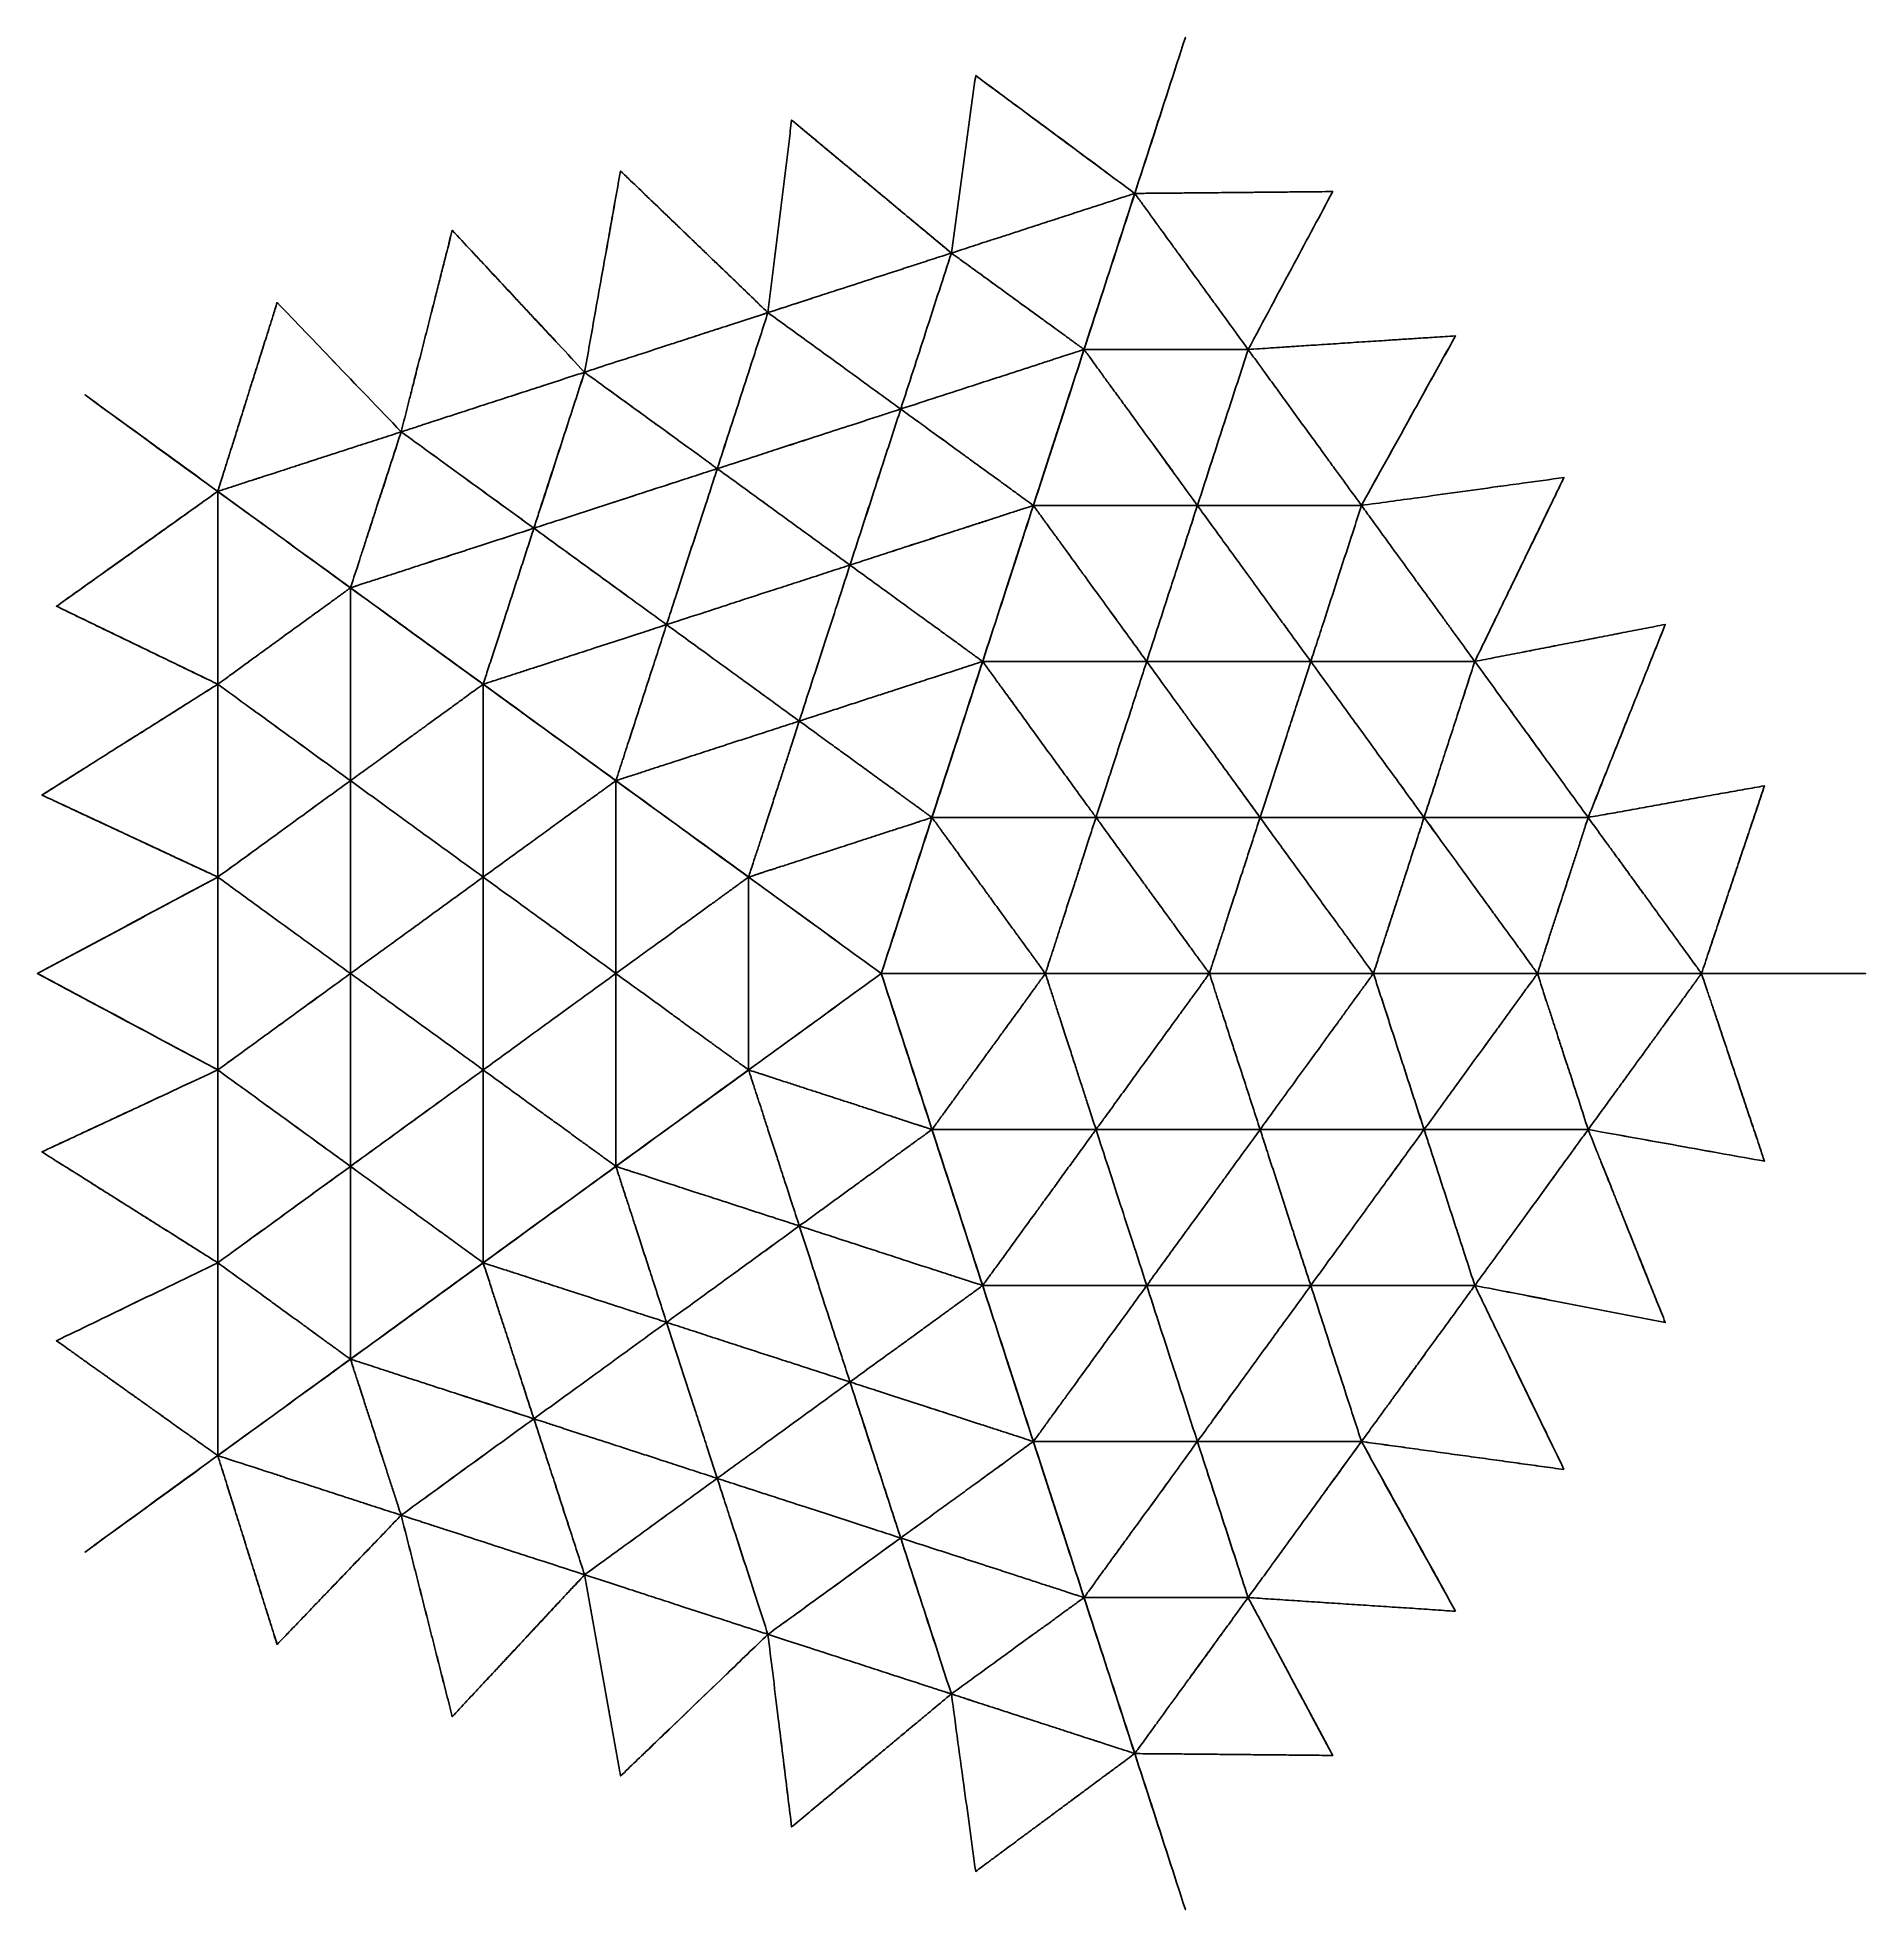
# Model space of a CAD drawing. Header units: millimetres. Extents: x -6429 to 7499, y -7132 to 7132.
import ezdxf

# ---------------------------------------------------------------- set-up
doc = ezdxf.new("R2010")
doc.units = ezdxf.units.MM
doc.header["$MEASUREMENT"] = 0
doc.layers.add('85_Floor', color=7, linetype='Continuous', true_color=0x000000)

msp = doc.modelspace()

# ---------------------------------------------------------------- linework, layer by layer
at = {"layer": '85_Floor'}
for points, degree in [([(0, 0), (86, 264), (257, 792), (515, 1585), (772, 2377), (1030, 3170), (1287, 3962), (1545, 4754), (1802, 5547), (2060, 6339), (2231, 6867), (2317, 7132)], 3), ([(2317, 7132, 468), (2231, 6867, 490), (2058, 6335, 530), (1804, 5551, 582), (1542, 4746, 629), (1292, 3976, 666), (1026, 3159, 698), (775, 2387, 722), (512, 1576, 740), (258, 796, 751), (86, 264, 753), (0, 0, 752)], 3), ([(0, 0, 376), (86, 264, 376), (258, 794, 376), (514, 1581, 370), (774, 2382, 361), (1028, 3164, 349), (1290, 3969, 333), (1543, 4750, 314), (1803, 5549, 291), (2059, 6337, 265), (2231, 6867, 245), (2317, 7132, 234)], 3), ([(2317, 7132), (2317, 7132, 234), (2317, 7132, 468)], 2), ([(534, 5489), (541, 5539), (554, 5639), (575, 5789), (595, 5940), (616, 6090), (637, 6240), (657, 6390), (678, 6541), (698, 6691), (712, 6791), (719, 6841)], 3), ([(719, 6841, 452), (712, 6791, 457), (698, 6689, 468), (678, 6544, 483), (657, 6390, 498), (637, 6240, 513), (616, 6089, 526), (596, 5941, 539), (575, 5790, 552), (554, 5638, 564), (541, 5539, 572), (534, 5489, 576)], 3), ([(534, 5489, 288), (541, 5539, 286), (554, 5639, 282), (575, 5790, 276), (596, 5940, 270), (616, 6089, 263), (637, 6240, 256), (657, 6390, 249), (678, 6542, 242), (698, 6690, 234), (712, 6791, 229), (719, 6841, 226)], 3), ([(719, 6841, 452), (719, 6841, 226), (719, 6841)], 2), ([(719, 6841), (764, 6808), (854, 6741), (988, 6642), (1123, 6542), (1258, 6442), (1392, 6342), (1527, 6242), (1662, 6143), (1796, 6043), (1886, 5976), (1931, 5943)], 3), ([(1931, 5943, 547), (1886, 5976, 546), (1797, 6043, 541), (1660, 6143, 531), (1526, 6243, 523), (1392, 6343, 513), (1257, 6443, 502), (1121, 6543, 491), (990, 6640, 479), (851, 6743, 466), (763, 6808, 456), (719, 6841, 452)], 3), ([(719, 6841, 226), (764, 6808, 228), (852, 6742, 233), (989, 6641, 239), (1122, 6543, 245), (1257, 6442, 251), (1392, 6342, 257), (1526, 6243, 261), (1661, 6143, 266), (1796, 6043, 271), (1886, 5976, 273), (1931, 5943, 274)], 3), ([(719, 6841), (719, 6841, 226), (719, 6841, 452)], 2), ([(852, 6742, 466), (853, 6742, 233), (854, 6741)], 2), ([(698, 6690, 468), (698, 6691, 234), (698, 6691)], 2), ([(989, 6641, 479), (989, 6641, 239), (988, 6642)], 2), ([(-683, 6502), (-690, 6448), (-703, 6339), (-723, 6176), (-743, 6013), (-763, 5850), (-783, 5687), (-804, 5524), (-824, 5361), (-844, 5198), (-857, 5089), (-864, 5035)], 3), ([(-864, 5035, 596), (-857, 5090, 592), (-843, 5200, 584), (-824, 5361, 571), (-803, 5527, 556), (-783, 5688, 541), (-763, 5851, 525), (-743, 6015, 508), (-723, 6178, 490), (-703, 6338, 471), (-690, 6448, 457), (-683, 6502, 450)], 3), ([(-683, 6502, 225), (-690, 6448, 229), (-703, 6339, 236), (-723, 6177, 245), (-743, 6014, 254), (-763, 5851, 263), (-783, 5687, 271), (-803, 5526, 278), (-824, 5361, 285), (-843, 5199, 292), (-857, 5089, 296), (-864, 5035, 298)], 3), ([(534, 5489), (489, 5527), (398, 5602), (263, 5714), (128, 5827), (-7, 5939), (-142, 6052), (-278, 6164), (-413, 6277), (-548, 6389), (-638, 6465), (-683, 6502)], 3), ([(-683, 6502), (-683, 6502, 225), (-683, 6502, 450)], 2), ([(-683, 6502, 450), (-639, 6465, 457), (-549, 6391, 470), (-412, 6276, 487), (-277, 6164, 503), (-142, 6052, 517), (-8, 5940, 531), (129, 5825, 544), (261, 5716, 555), (401, 5600, 566), (489, 5526, 573), (534, 5489, 576)], 3), ([(534, 5489, 288), (489, 5526, 286), (400, 5601, 283), (262, 5715, 277), (129, 5826, 272), (-8, 5940, 265), (-142, 6052, 259), (-278, 6164, 251), (-413, 6277, 244), (-549, 6390, 235), (-638, 6465, 229), (-683, 6502, 225)], 3), ([(-683, 6502, 450), (-683, 6502, 225), (-683, 6502)], 2), ([(678, 6542, 483), (678, 6541, 242), (678, 6541)], 2), ([(1122, 6543, 491), (1122, 6542, 245), (1123, 6542)], 2), ([(1257, 6443, 502), (1257, 6442, 251), (1258, 6442)], 2), ([(-703, 6339, 471), (-703, 6339, 235), (-703, 6339)], 2), ([(-549, 6390, 469), (-549, 6390, 235), (-548, 6389)], 2), ([(-413, 6277, 487), (-413, 6277, 243), (-413, 6277)], 2), ([(657, 6390, 498), (657, 6390, 249), (657, 6390)], 2), ([(1391, 6343, 513), (1392, 6343, 257), (1392, 6342)], 2), ([(2059, 6337, 529), (2059, 6338, 264), (2060, 6339)], 2), ([(-723, 6178, 490), (-723, 6177, 245), (-723, 6176)], 2), ([(-277, 6164, 503), (-278, 6164, 251), (-278, 6164)], 2), ([(637, 6239, 513), (637, 6240, 256), (637, 6240)], 2), ([(1526, 6243, 523), (1526, 6243, 261), (1527, 6242)], 2), ([(1661, 6143, 532), (1661, 6143, 266), (1662, 6143)], 2), ([(-1987, 6114, 450), (-1987, 6114, 225), (-1987, 6114)], 2), ([(-1987, 6114), (-1945, 6075), (-1862, 5995), (-1737, 5875), (-1612, 5755), (-1488, 5635), (-1363, 5515), (-1238, 5395), (-1113, 5275), (-988, 5155), (-905, 5075), (-864, 5035)], 3), ([(-864, 5035, 596), (-906, 5075, 592), (-990, 5157, 584), (-1114, 5276, 572), (-1238, 5395, 558), (-1365, 5517, 543), (-1488, 5635, 528), (-1615, 5757, 510), (-1738, 5875, 492), (-1864, 5996, 472), (-1946, 6075, 457), (-1987, 6114, 450)], 3), ([(-1987, 6114, 225), (-1945, 6075, 229), (-1863, 5995, 236), (-1738, 5875, 246), (-1614, 5756, 255), (-1488, 5635, 264), (-1364, 5516, 272), (-1238, 5395, 279), (-1114, 5275, 286), (-989, 5156, 292), (-905, 5075, 296), (-864, 5035, 298)], 3), ([(-1987, 6114), (-1987, 6114, 225), (-1987, 6114, 450)], 2), ([(-1863, 5996, 471), (-1863, 5995, 236), (-1862, 5995)], 2), ([(-743, 6015, 508), (-743, 6014, 254), (-743, 6013)], 2), ([(-143, 6052, 517), (-142, 6052, 259), (-142, 6052)], 2), ([(616, 6089, 526), (616, 6090, 263), (616, 6090)], 2), ([(1796, 6043, 541), (1796, 6043, 271), (1796, 6043)], 2), ([(-1738, 5876, 491), (-1738, 5875, 246), (-1737, 5875)], 2), ([(-763, 5851, 525), (-763, 5851, 263), (-763, 5850)], 2), ([(-8, 5940, 531), (-7, 5939, 265), (-7, 5939)], 2), ([(596, 5941, 539), (596, 5940, 270), (595, 5940)], 2), ([(1657, 5854, 554), (1657, 5854, 277), (1657, 5854)], 2), ([(1725, 5876, 553), (1725, 5876, 276), (1725, 5876)], 2), ([(1796, 5899, 552), (1796, 5899, 276), (1796, 5899)], 2), ([(1856, 5919, 550), (1856, 5919, 275), (1856, 5919)], 2), ([(1895, 5931, 549), (1895, 5931, 274), (1895, 5931)], 2), ([(1931, 5943), (1931, 5943, 274), (1931, 5943, 547)], 2), ([(1931, 5943, 547), (1931, 5943, 274), (1931, 5943)], 2), ([(1931, 5943), (1931, 5943, 275), (1931, 5943, 550)], 2), ([(1931, 5943, 550), (1931, 5943, 275), (1931, 5943)], 2), ([(1957, 5908, 552), (1957, 5908, 276), (1957, 5908)], 2), ([(2002, 5944, 548), (2002, 5944, 274), (2002, 5944)], 2), ([(2067, 5944, 545), (2067, 5944, 273), (2067, 5944)], 2), ([(2110, 5945, 543), (2110, 5945, 271), (2110, 5945)], 2), ([(2150, 5945, 541), (2150, 5945, 270), (2150, 5945)], 2), ([(2192, 5945, 538), (2192, 5945, 269), (2192, 5945)], 2), ([(2229, 5946, 536), (2229, 5946, 268), (2229, 5946)], 2), ([(2267, 5946, 534), (2267, 5946, 267), (2267, 5946)], 2), ([(2320, 5947, 531), (2320, 5947, 266), (2320, 5947)], 2), ([(2386, 5947, 528), (2386, 5947, 264), (2386, 5947)], 2), ([(2443, 5948, 525), (2443, 5948, 262), (2443, 5948)], 2), ([(2505, 5948, 521), (2504, 5948, 261), (2504, 5948)], 2), ([(2592, 5949, 516), (2592, 5949, 258), (2592, 5949)], 2), ([(2647, 5950, 513), (2646, 5950, 256), (2646, 5950)], 2), ([(2731, 5951, 507), (2731, 5951, 254), (2731, 5951)], 2), ([(2766, 5951, 505), (2766, 5951, 253), (2765, 5951)], 2), ([(2800, 5951, 503), (2800, 5951, 251), (2799, 5951)], 2), ([(2860, 5952, 499), (2859, 5952, 249), (2859, 5952)], 2), ([(2942, 5953, 493), (2942, 5953, 247), (2942, 5953)], 2), ([(3025, 5953, 487), (3024, 5953, 244), (3024, 5953)], 2), ([(3093, 5954, 482), (3093, 5954, 241), (3093, 5954)], 2), ([(3166, 5955, 477), (3166, 5955, 238), (3166, 5955)], 2), ([(3248, 5955, 470), (3247, 5955, 235), (3247, 5955)], 2), ([(3330, 5956, 463), (3330, 5956, 232), (3330, 5956)], 2), ([(3439, 5957), (3439, 5957, 227), (3439, 5957, 454)], 2), ([(3439, 5957, 454), (3439, 5957, 227), (3439, 5957)], 2), ([(-2043, 5798, 489), (-2043, 5798, 244), (-2043, 5798)], 2), ([(-1614, 5756, 510), (-1613, 5756, 255), (-1612, 5755)], 2), ([(128, 5826, 543), (128, 5827, 272), (128, 5827)], 2), ([(262, 5715, 555), (263, 5714, 277), (263, 5714)], 2), ([(575, 5790, 552), (575, 5790, 276), (575, 5789)], 2), ([(1258, 5724, 562), (1258, 5724, 281), (1257, 5724)], 2), ([(1351, 5754, 560), (1351, 5754, 280), (1351, 5754)], 2), ([(1414, 5775, 559), (1414, 5775, 279), (1414, 5775)], 2), ([(1508, 5806, 557), (1508, 5806, 278), (1508, 5806)], 2), ([(1577, 5828, 555), (1577, 5828, 278), (1577, 5828)], 2), ([(1626, 5844, 554), (1626, 5844, 277), (1626, 5844)], 2), ([(2006, 5840, 554), (2006, 5840, 277), (2006, 5840)], 2), ([(2064, 5760, 555), (2064, 5760, 278), (2064, 5760)], 2), ([(2099, 5712, 556), (2099, 5712, 278), (2099, 5712)], 2), ([(-3269, 5662, 450), (-3269, 5662, 225), (-3269, 5662)], 2), ([(-3269, 5662), (-3269, 5662, 225), (-3269, 5662, 450)], 2), ([(-2076, 5612, 509), (-2077, 5612, 255), (-2077, 5611)], 2), ([(-1488, 5636, 527), (-1488, 5635, 264), (-1488, 5635)], 2), ([(-783, 5688, 541), (-783, 5688, 271), (-783, 5687)], 2), ([(399, 5601, 566), (399, 5601, 283), (398, 5602)], 2), ([(554, 5639, 564), (554, 5639, 282), (554, 5639)], 2), ([(777, 5568, 571), (777, 5568, 286), (777, 5568)], 2), ([(864, 5596, 570), (864, 5596, 285), (864, 5596)], 2), ([(965, 5629, 568), (965, 5629, 284), (965, 5629)], 2), ([(1077, 5666, 565), (1077, 5666, 283), (1077, 5666)], 2), ([(1150, 5689, 564), (1150, 5689, 282), (1150, 5689)], 2), ([(2113, 5692, 556), (2113, 5692, 278), (2113, 5692)], 2), ([(2128, 5672, 556), (2128, 5672, 278), (2128, 5672)], 2), ([(-3308, 5507, 468), (-3308, 5507, 234), (-3308, 5506)], 2), ([(-1364, 5516, 543), (-1363, 5515, 272), (-1363, 5515)], 2), ([(-803, 5526, 556), (-803, 5525, 278), (-804, 5524)], 2), ([(443, 5459, 577), (443, 5459, 289), (443, 5459)], 2), ([(534, 5489, 576), (534, 5489, 288), (534, 5489)], 2), ([(534, 5489, 576), (534, 5489, 288), (534, 5489)], 2), ([(534, 5489), (534, 5489, 288), (534, 5489, 576)], 2), ([(534, 5489), (534, 5489, 288), (534, 5489, 576)], 2), ([(592, 5447, 579), (592, 5447, 290), (592, 5447)], 2), ([(615, 5515, 574), (615, 5515, 287), (615, 5515)], 2), ([(1803, 5548, 581), (1802, 5547, 291), (1802, 5547)], 2), ([(2214, 5554, 559), (2214, 5554, 279), (2214, 5554)], 2), ([(2241, 5516, 560), (2241, 5516, 280), (2241, 5516)], 2), ([(2269, 5478, 561), (2269, 5478, 280), (2269, 5478)], 2), ([(2294, 5444, 562), (2294, 5444, 281), (2294, 5443)], 2), ([(-3342, 5372, 482), (-3342, 5372, 241), (-3342, 5371)], 2), ([(-2977, 5349, 501), (-2977, 5349, 251), (-2977, 5349)], 2), ([(-2131, 5310, 539), (-2131, 5309, 269), (-2131, 5309)], 2), ([(-1239, 5395, 558), (-1238, 5395, 279), (-1238, 5395)], 2), ([(-823, 5361, 570), (-823, 5361, 285), (-824, 5361)], 2), ([(77, 5341, 584), (77, 5341, 292), (77, 5341)], 2), ([(208, 5383, 581), (208, 5383, 291), (208, 5383)], 2), ([(303, 5414, 580), (303, 5414, 290), (303, 5414)], 2), ([(671, 5389, 584), (671, 5389, 292), (671, 5389)], 2), ([(750, 5332, 588), (750, 5332, 294), (750, 5332)], 2), ([(2319, 5409, 562), (2319, 5409, 281), (2319, 5409)], 2), ([(2362, 5349, 564), (2362, 5349, 282), (2362, 5349)], 2), ([(2406, 5289, 565), (2406, 5289, 283), (2406, 5289)], 2), ([(3146, 5410, 515), (3146, 5410, 258), (3146, 5410)], 2), ([(-3402, 5137, 504), (-3402, 5137, 252), (-3402, 5136)], 2), ([(-3387, 5197, 499), (-3387, 5196, 249), (-3387, 5196)], 2), ([(-3372, 5257, 493), (-3372, 5256, 247), (-3372, 5256)], 2), ([(-1114, 5276, 572), (-1114, 5275, 286), (-1113, 5275)], 2), ([(-990, 5156, 584), (-989, 5156, 292), (-988, 5155)], 2), ([(-843, 5199, 584), (-843, 5198, 292), (-844, 5198)], 2), ([(-555, 5135, 593), (-555, 5135, 297), (-555, 5135)], 2), ([(-487, 5157, 593), (-487, 5157, 296), (-487, 5157)], 2), ([(-341, 5205, 590), (-341, 5205, 295), (-341, 5205)], 2), ([(-128, 5274, 587), (-128, 5274, 294), (-128, 5274)], 2), ([(442, 5208, 596), (442, 5208, 298), (442, 5208)], 2), ([(828, 5275, 593), (829, 5275, 296), (829, 5275)], 2), ([(907, 5218, 597), (907, 5217, 298), (907, 5217)], 2), ([(1006, 5146, 602), (1006, 5146, 301), (1006, 5146)], 2), ([(2465, 5208, 567), (2465, 5208, 283), (2465, 5208)], 2), ([(-4636, 5007, 463), (-4636, 5007, 232), (-4636, 5007)], 2), ([(-4603, 5112, 454), (-4603, 5112, 227), (-4603, 5112)], 2), ([(-4603, 5112), (-4603, 5112, 227), (-4603, 5112, 454)], 2), ([(-3423, 5053, 512), (-3423, 5052, 256), (-3424, 5052)], 2), ([(-2685, 5036, 544), (-2685, 5036, 272), (-2685, 5035)], 2), ([(-2185, 5007, 565), (-2185, 5007, 283), (-2185, 5006)], 2), ([(-977, 4998, 597), (-977, 4998, 299), (-977, 4998)], 2), ([(-864, 5035), (-864, 5035, 298), (-864, 5035, 596)], 2), ([(-864, 5035), (-864, 5035, 298), (-864, 5035, 596)], 2), ([(-864, 5035, 596), (-864, 5035, 298), (-864, 5035)], 2), ([(-864, 5035, 596), (-864, 5035, 298), (-864, 5035)], 2), ([(-848, 5040, 596), (-848, 5040, 298), (-848, 5040)], 2), ([(-619, 5115, 594), (-619, 5115, 297), (-619, 5115)], 2), ([(1154, 5039, 608), (1154, 5039, 304), (1154, 5039)], 2), ([(1193, 5010, 610), (1193, 5010, 305), (1193, 5010)], 2), ([(2534, 5113, 569), (2534, 5113, 284), (2534, 5113)], 2), ([(2602, 5019, 571), (2602, 5019, 285), (2602, 5019)], 2), ([(-4685, 4851, 477), (-4685, 4851, 238), (-4685, 4851)], 2), ([(-4660, 4929, 470), (-4660, 4929, 235), (-4660, 4929)], 2), ([(-3466, 4884, 526), (-3466, 4883, 263), (-3466, 4883)], 2), ([(-1354, 4876, 599), (-1354, 4876, 300), (-1354, 4876)], 2), ([(-1249, 4910, 599), (-1249, 4910, 299), (-1249, 4910)], 2), ([(-1164, 4937, 598), (-1164, 4937, 299), (-1164, 4937)], 2), ([(-921, 4857, 609), (-921, 4857, 304), (-921, 4857)], 2), ([(-716, 4928, 607), (-716, 4928, 303), (-716, 4928)], 2), ([(337, 4883, 618), (337, 4883, 309), (337, 4883)], 2), ([(1232, 4982, 611), (1232, 4982, 306), (1232, 4981)], 2), ([(1311, 4924, 614), (1311, 4924, 307), (1311, 4924)], 2), ([(1367, 4883, 616), (1368, 4883, 308), (1368, 4883)], 2), ([(1411, 4852, 618), (1411, 4851, 309), (1411, 4851)], 2), ([(2700, 4884, 574), (2700, 4884, 287), (2700, 4884)], 2), ([(4375, 4858), (4375, 4858, 225), (4375, 4858, 450)], 2), ([(4375, 4858, 450), (4375, 4858, 225), (4375, 4858)], 2), ([(-4727, 4716, 487), (-4727, 4716, 244), (-4727, 4716)], 2), ([(-4707, 4782, 482), (-4707, 4782, 241), (-4707, 4781)], 2), ([(-3509, 4715, 539), (-3509, 4714, 269), (-3509, 4714)], 2), ([(-3488, 4799, 532), (-3488, 4799, 266), (-3488, 4798)], 2), ([(-2462, 4797, 573), (-2462, 4797, 287), (-2462, 4797)], 2), ([(-1803, 4730, 599), (-1803, 4730, 299), (-1803, 4730)], 2), ([(-1612, 4792, 599), (-1612, 4792, 300), (-1612, 4792)], 2), ([(-1502, 4827, 599), (-1502, 4827, 300), (-1502, 4827)], 2), ([(-569, 4821, 616), (-569, 4821, 308), (-569, 4821)], 2), ([(-422, 4714, 625), (-422, 4714, 312), (-422, 4714)], 2), ([(1402, 4708, 626), (1402, 4708, 313), (1402, 4708)], 2), ([(1446, 4826, 619), (1446, 4826, 310), (1446, 4826)], 2), ([(1467, 4729, 624), (1467, 4729, 312), (1467, 4729)], 2), ([(1475, 4805, 620), (1475, 4805, 310), (1475, 4805)], 2), ([(1498, 4788, 621), (1498, 4788, 310), (1498, 4788)], 2), ([(1512, 4744, 623), (1512, 4744, 311), (1512, 4744)], 2), ([(1522, 4771, 621), (1522, 4771, 311), (1522, 4771)], 2), ([(1544, 4752, 627), (1544, 4753, 314), (1545, 4754)], 2), ([(1545, 4754, 622), (1545, 4754, 311), (1545, 4754)], 2), ([(1545, 4754), (1545, 4754, 311), (1545, 4754, 622)], 2), ([(1545, 4754, 623), (1545, 4754, 311), (1545, 4754)], 2), ([(1545, 4754), (1545, 4754, 311), (1545, 4754, 623)], 2), ([(1559, 4735, 624), (1559, 4735, 312), (1559, 4735)], 2), ([(1571, 4718, 624), (1571, 4718, 312), (1571, 4718)], 2), ([(1609, 4754, 622), (1609, 4754, 311), (1609, 4754)], 2), ([(1697, 4754, 619), (1697, 4754, 310), (1697, 4754)], 2), ([(1763, 4754, 617), (1763, 4754, 308), (1763, 4754)], 2), ([(1806, 4754, 616), (1806, 4754, 308), (1806, 4754)], 2), ([(1849, 4754, 614), (1849, 4754, 307), (1849, 4754)], 2), ([(1900, 4754, 613), (1900, 4754, 306), (1900, 4754)], 2), ([(1983, 4754, 610), (1983, 4754, 305), (1983, 4754)], 2), ([(2010, 4754, 609), (2010, 4754, 305), (2010, 4754)], 2), ([(2086, 4754, 607), (2086, 4754, 303), (2086, 4754)], 2), ([(2190, 4754, 603), (2190, 4754, 301), (2190, 4754)], 2), ([(2255, 4754, 600), (2255, 4754, 300), (2255, 4754)], 2), ([(2363, 4754, 596), (2363, 4754, 298), (2363, 4754)], 2), ([(2579, 4754, 587), (2579, 4754, 293), (2579, 4754)], 2), ([(2795, 4754, 577), (2795, 4754, 288), (2795, 4754)], 2), ([(2795, 4754, 577), (2795, 4754, 288), (2795, 4754)], 2), ([(2795, 4754), (2795, 4754, 288), (2795, 4754, 577)], 2), ([(2795, 4754, 577), (2795, 4754, 288), (2795, 4754)], 2), ([(2798, 4750, 577), (2798, 4750, 288), (2798, 4750)], 2), ([(2969, 4766, 567), (2969, 4766, 283), (2969, 4766)], 2), ([(3056, 4772, 562), (3056, 4772, 281), (3056, 4772)], 2), ([(3164, 4779, 555), (3163, 4779, 277), (3163, 4779)], 2), ([(3312, 4788, 545), (3312, 4788, 272), (3312, 4788)], 2), ([(3399, 4794, 539), (3399, 4794, 269), (3399, 4794)], 2), ([(3487, 4800, 532), (3486, 4800, 266), (3486, 4800)], 2), ([(3574, 4806, 526), (3573, 4806, 263), (3573, 4806)], 2), ([(3748, 4817, 512), (3747, 4817, 256), (3747, 4817)], 2), ([(3834, 4823, 504), (3834, 4823, 252), (3834, 4823)], 2), ([(3896, 4827, 499), (3895, 4827, 249), (3895, 4827)], 2), ([(3958, 4831, 493), (3957, 4831, 247), (3957, 4831)], 2), ([(4076, 4839, 482), (4076, 4839, 241), (4076, 4839)], 2), ([(4215, 4848, 468), (4215, 4848, 234), (4215, 4848)], 2), ([(-4752, 4638, 493), (-4752, 4637, 247), (-4752, 4637)], 2), ([(-4173, 4664, 515), (-4173, 4664, 258), (-4173, 4664)], 2), ([(-3531, 4630, 545), (-3531, 4630, 272), (-3531, 4629)], 2), ([(-2265, 4580, 596), (-2265, 4580, 298), (-2265, 4580)], 2), ([(-2261, 4581, 596), (-2261, 4581, 298), (-2261, 4581)], 2), ([(-2261, 4581), (-2261, 4581, 298), (-2261, 4581, 596)], 2), ([(-2261, 4581, 596), (-2261, 4581, 298), (-2261, 4581)], 2), ([(-2261, 4581), (-2261, 4581, 298), (-2261, 4581, 596)], 2), ([(-2153, 4616, 597), (-2153, 4616, 299), (-2153, 4616)], 2), ([(-1944, 4684, 598), (-1944, 4684, 299), (-1944, 4684)], 2), ([(-979, 4680, 620), (-979, 4680, 310), (-979, 4680)], 2), ([(-275, 4607, 633), (-275, 4607, 316), (-275, 4607)], 2), ([(973, 4568, 636), (973, 4568, 318), (973, 4568)], 2), ([(1083, 4604, 634), (1083, 4604, 317), (1082, 4604)], 2), ([(1192, 4640, 631), (1192, 4640, 315), (1192, 4640)], 2), ([(1294, 4673, 628), (1294, 4673, 314), (1294, 4673)], 2), ([(1331, 4685, 628), (1331, 4685, 314), (1331, 4685)], 2), ([(1586, 4697, 625), (1586, 4697, 312), (1586, 4697)], 2), ([(1625, 4645, 626), (1625, 4645, 313), (1625, 4645)], 2), ([(2860, 4664, 579), (2860, 4664, 289), (2860, 4664)], 2), ([(2922, 4579, 580), (2922, 4579, 290), (2922, 4579)], 2), ([(-4815, 4436, 507), (-4815, 4436, 254), (-4816, 4436)], 2), ([(-4805, 4469, 505), (-4805, 4469, 253), (-4805, 4469)], 2), ([(-4795, 4502, 503), (-4795, 4502, 251), (-4795, 4501)], 2), ([(-4777, 4559, 499), (-4777, 4559, 249), (-4777, 4558)], 2), ([(-3567, 4486, 555), (-3567, 4485, 277), (-3567, 4485)], 2), ([(-2688, 4442, 592), (-2688, 4442, 296), (-2688, 4442)], 2), ([(-2580, 4477, 593), (-2580, 4477, 297), (-2580, 4477)], 2), ([(-2387, 4540, 595), (-2387, 4540, 298), (-2387, 4540)], 2), ([(-2054, 4431, 613), (-2054, 4431, 306), (-2054, 4431)], 2), ([(-138, 4508, 639), (-138, 4507, 320), (-137, 4507)], 2), ([(-40, 4436, 644), (-39, 4436, 322), (-39, 4436)], 2), ([(608, 4450, 644), (608, 4450, 322), (608, 4450)], 2), ([(840, 4525, 639), (840, 4525, 319), (840, 4525)], 2), ([(899, 4545, 638), (899, 4545, 319), (899, 4545)], 2), ([(1688, 4558, 628), (1688, 4558, 314), (1688, 4558)], 2), ([(1741, 4484, 630), (1741, 4484, 315), (1741, 4484)], 2), ([(2712, 4501), (2712, 4501, 297), (2712, 4501, 595)], 2), ([(3006, 4464, 582), (3006, 4464, 291), (3006, 4464)], 2), ([(4167, 4485, 501), (4167, 4484, 251), (4167, 4484)], 2), ([(0, 0), (-225, 163), (-674, 490), (-1348, 979), (-2022, 1469), (-2696, 1959), (-3370, 2449), (-4044, 2938), (-4718, 3428), (-5392, 3918), (-5842, 4244), (-6066, 4408)], 3), ([(-6066, 4408), (-6066, 4408, 234), (-6066, 4408, 468)], 2), ([(-6066, 4408, 468), (-5841, 4244, 490), (-5389, 3915, 530), (-4722, 3431, 582), (-4037, 2933, 629), (-3382, 2457, 666), (-2687, 1952, 698), (-2030, 1475, 722), (-1341, 974, 740), (-677, 492, 751), (-225, 163, 753), (0, 0, 752)], 3), ([(0, 0, 376), (-225, 163, 376), (-675, 491, 376), (-1345, 977, 370), (-2026, 1472, 361), (-2692, 1955, 349), (-3376, 2453, 333), (-4041, 2936, 314), (-4720, 3429, 291), (-5391, 3916, 265), (-5842, 4244, 245), (-6066, 4408, 234)], 3), ([(-4857, 4304, 516), (-4857, 4303, 258), (-4857, 4303)], 2), ([(-4841, 4356, 513), (-4841, 4355, 256), (-4841, 4355)], 2), ([(-3615, 4296, 567), (-3615, 4296, 283), (-3615, 4296)], 2), ([(-3594, 4381, 562), (-3594, 4381, 281), (-3594, 4381)], 2), ([(-3033, 4330, 587), (-3033, 4330, 294), (-3032, 4330)], 2), ([(-2863, 4385, 590), (-2863, 4385, 295), (-2863, 4385)], 2), ([(-2326, 4381), (-2326, 4381, 304), (-2326, 4381, 608)], 2), ([(-1069, 4402, 637), (-1069, 4402, 318), (-1069, 4402)], 2), ([(148, 4300, 652), (148, 4300, 326), (148, 4300)], 2), ([(148, 4300), (148, 4300, 326), (148, 4300, 652)], 2), ([(148, 4300), (148, 4300, 326), (148, 4300, 652)], 2), ([(148, 4300, 652), (148, 4300, 326), (148, 4300)], 2), ([(324, 4358, 649), (324, 4358, 324), (324, 4358)], 2), ([(1809, 4390, 633), (1809, 4390, 316), (1809, 4390)], 2), ([(1843, 4344, 634), (1843, 4344, 317), (1843, 4344)], 2), ([(1877, 4297, 635), (1877, 4297, 318), (1877, 4297)], 2), ([(3078, 4364, 584), (3078, 4364, 292), (3078, 4364)], 2), ([(-4902, 4162, 525), (-4902, 4161, 262), (-4902, 4161)], 2), ([(-4883, 4220, 521), (-4883, 4220, 261), (-4883, 4220)], 2), ([(-3552, 4161, 579), (-3552, 4161, 289), (-3552, 4161)], 2), ([(-3452, 4194, 580), (-3452, 4194, 290), (-3452, 4194)], 2), ([(-3317, 4238, 582), (-3317, 4238, 291), (-3317, 4238)], 2), ([(-3199, 4276, 584), (-3199, 4276, 292), (-3199, 4276)], 2), ([(-2391, 4181), (-2391, 4181, 309), (-2391, 4181, 619)], 2), ([(-1783, 4234, 633), (-1783, 4234, 316), (-1783, 4234)], 2), ([(-226, 4179, 658), (-226, 4179, 329), (-226, 4179)], 2), ([(-101, 4220, 656), (-101, 4220, 328), (-101, 4220)], 2), ([(-35, 4241, 655), (-35, 4241, 327), (-35, 4241)], 2), ([(57, 4271, 653), (57, 4271, 327), (57, 4271)], 2), ([(272, 4210, 657), (272, 4210, 328), (272, 4210)], 2), ([(1959, 4184, 638), (1959, 4184, 319), (1959, 4184)], 2), ([(2628, 4241), (2628, 4241, 306), (2628, 4242, 612)], 2), ([(3181, 4222, 587), (3181, 4222, 294), (3181, 4222)], 2), ([(-4939, 4044, 531), (-4939, 4044, 266), (-4939, 4044)], 2), ([(-4919, 4107, 528), (-4919, 4107, 264), (-4919, 4107)], 2), ([(-3969, 4026, 571), (-3969, 4026, 285), (-3969, 4026)], 2), ([(-3811, 4077, 574), (-3811, 4077, 287), (-3811, 4077)], 2), ([(-3658, 4127, 577), (-3658, 4127, 288), (-3658, 4127)], 2), ([(-3658, 4127), (-3658, 4127, 288), (-3658, 4127, 577)], 2), ([(-3658, 4127, 577), (-3658, 4127, 288), (-3658, 4127)], 2), ([(-3658, 4127, 577), (-3658, 4127, 288), (-3658, 4127)], 2), ([(-3653, 4129, 577), (-3653, 4129, 288), (-3653, 4129)], 2), ([(-1507, 4033, 650), (-1507, 4033, 325), (-1507, 4033)], 2), ([(-1159, 4124, 652), (-1159, 4124, 326), (-1160, 4124)], 2), ([(-680, 4031, 663), (-680, 4031, 331), (-680, 4031)], 2), ([(-449, 4107, 661), (-449, 4107, 330), (-449, 4107)], 2), ([(385, 4128, 661), (385, 4128, 330), (385, 4128)], 2), ([(529, 4023, 665), (529, 4023, 333), (529, 4023)], 2), ([(2083, 4014, 642), (2083, 4014, 321), (2083, 4014)], 2), ([(3286, 4078, 590), (3286, 4078, 295), (3286, 4078)], 2), ([(3960, 4110, 544), (3960, 4110, 272), (3959, 4109)], 2), ([(-5391, 3917, 529), (-5392, 3917, 264), (-5392, 3918)], 2), ([(-4990, 3882, 541), (-4990, 3882, 270), (-4990, 3882)], 2), ([(-4977, 3922, 538), (-4977, 3922, 269), (-4977, 3922)], 2), ([(-4966, 3958, 536), (-4966, 3957, 268), (-4966, 3957)], 2), ([(-4955, 3993, 534), (-4955, 3993, 267), (-4955, 3993)], 2), ([(-4468, 3864, 562), (-4468, 3864, 281), (-4468, 3864)], 2), ([(-4428, 3877, 562), (-4428, 3877, 281), (-4428, 3877)], 2), ([(-4358, 3900, 564), (-4357, 3900, 282), (-4357, 3900)], 2), ([(-4287, 3923, 565), (-4287, 3923, 283), (-4287, 3923)], 2), ([(-4191, 3954, 567), (-4191, 3954, 283), (-4191, 3954)], 2), ([(-4080, 3990, 569), (-4080, 3990, 284), (-4080, 3990)], 2), ([(-3725, 3922, 587), (-3725, 3922, 293), (-3725, 3922)], 2), ([(-3443, 3970), (-3443, 3970, 297), (-3443, 3971, 595)], 2), ([(-2456, 3981), (-2456, 3981, 314), (-2456, 3981, 629)], 2), ([(-1369, 3933, 658), (-1369, 3933, 329), (-1369, 3933)], 2), ([(-1183, 3868, 665), (-1183, 3868, 332), (-1183, 3868)], 2), ([(-953, 3943, 664), (-953, 3943, 332), (-953, 3943)], 2), ([(-800, 3992, 663), (-800, 3992, 332), (-800, 3992)], 2), ([(22, 3914), (22, 3914, 336), (22, 3914, 672)], 2), ([(613, 3962, 668), (613, 3962, 334), (614, 3962)], 2), ([(681, 3913, 670), (681, 3913, 335), (681, 3913)], 2), ([(746, 3866, 672), (746, 3866, 336), (746, 3865)], 2), ([(1289, 3968, 665), (1288, 3965, 333), (1287, 3962)], 2), ([(2164, 3902, 645), (2164, 3902, 322), (2164, 3902)], 2), ([(2518, 3902), (2518, 3902, 317), (2518, 3902, 633)], 2), ([(3394, 3929, 592), (3394, 3929, 296), (3394, 3929)], 2), ([(-5034, 3741, 548), (-5034, 3741, 274), (-5034, 3741)], 2), ([(-5015, 3803, 545), (-5015, 3803, 273), (-5015, 3803)], 2), ([(-5002, 3844, 543), (-5002, 3843, 271), (-5002, 3843)], 2), ([(-4934, 3712, 554), (-4934, 3712, 277), (-4934, 3712)], 2), ([(-4841, 3743, 555), (-4841, 3743, 278), (-4841, 3743)], 2), ([(-4784, 3761, 556), (-4784, 3761, 278), (-4784, 3761)], 2), ([(-4760, 3769, 556), (-4760, 3769, 278), (-4760, 3769)], 2), ([(-4736, 3777, 556), (-4736, 3777, 278), (-4736, 3777)], 2), ([(-4598, 3822, 559), (-4598, 3822, 279), (-4598, 3822)], 2), ([(-4553, 3836, 560), (-4553, 3836, 280), (-4553, 3836)], 2), ([(-4509, 3851, 561), (-4508, 3851, 280), (-4508, 3851)], 2), ([(-3792, 3716, 596), (-3792, 3716, 298), (-3792, 3716)], 2), ([(-3222, 3810), (-3222, 3810, 306), (-3222, 3810, 612)], 2), ([(-2519, 3785), (-2519, 3785, 319), (-2519, 3786, 637)], 2), ([(-1615, 3728, 664), (-1615, 3728, 332), (-1615, 3728)], 2), ([(-1500, 3765, 664), (-1500, 3765, 332), (-1500, 3765)], 2), ([(-1331, 3820, 665), (-1331, 3820, 332), (-1331, 3820)], 2), ([(-1250, 3846), (-1250, 3846, 332), (-1250, 3846, 665)], 2), ([(-1250, 3846), (-1250, 3846, 332), (-1250, 3846, 665)], 2), ([(-1250, 3846, 665), (-1250, 3846, 332), (-1250, 3846)], 2), ([(-1250, 3846, 665), (-1250, 3846, 332), (-1250, 3846)], 2), ([(830, 3804, 674), (830, 3804, 337), (830, 3804)], 2), ([(916, 3742, 676), (916, 3742, 338), (916, 3742)], 2), ([(952, 3716, 676), (953, 3716, 338), (953, 3716)], 2), ([(2238, 3800, 647), (2238, 3800, 324), (2238, 3800)], 2), ([(3461, 3837, 593), (3461, 3837, 297), (3461, 3837)], 2), ([(3801, 3824, 573), (3801, 3824, 287), (3801, 3824)], 2), ([(5201, 3779), (5176, 3727), (5126, 3623), (5050, 3467), (4975, 3312), (4899, 3156), (4824, 3000), (4748, 2844), (4673, 2689), (4597, 2533), (4547, 2429), (4522, 2377)], 3), ([(4522, 2377, 596), (4547, 2430, 592), (4598, 2535, 584), (4673, 2690, 572), (4748, 2845, 558), (4825, 3003, 543), (4899, 3156, 528), (4976, 3315, 510), (5051, 3469, 492), (5127, 3625, 472), (5176, 3728, 457), (5201, 3779, 450)], 3), ([(5201, 3779, 225), (5176, 3727, 229), (5126, 3624, 236), (5051, 3468, 246), (4976, 3313, 255), (4899, 3156, 264), (4824, 3001, 272), (4748, 2845, 279), (4673, 2689, 286), (4598, 2534, 292), (4547, 2429, 296), (4522, 2377, 298)], 3), ([(4696, 3709, 509), (4695, 3709, 255), (4695, 3709)], 2), ([(4883, 3735, 489), (4883, 3735, 244), (4882, 3735)], 2), ([(5201, 3779), (5201, 3779, 225), (5201, 3779, 450)], 2), ([(5201, 3779, 450), (5201, 3779, 225), (5201, 3779)], 2), ([(-6284, 2798), (-6239, 2830), (-6148, 2895), (-6011, 2992), (-5875, 3090), (-5738, 3187), (-5601, 3284), (-5465, 3381), (-5328, 3478), (-5192, 3576), (-5101, 3641), (-5055, 3673)], 3), ([(-5055, 3673, 547), (-5101, 3641, 546), (-5192, 3576, 541), (-5330, 3478, 531), (-5466, 3380, 523), (-5602, 3283, 513), (-5739, 3186, 502), (-5877, 3088, 491), (-6009, 2994, 479), (-6150, 2893, 466), (-6239, 2830, 456), (-6284, 2798, 452)], 3), ([(-6284, 2798, 226), (-6239, 2830, 228), (-6149, 2894, 233), (-6010, 2993, 239), (-5876, 3089, 245), (-5738, 3186, 251), (-5602, 3284, 257), (-5466, 3381, 261), (-5329, 3478, 266), (-5192, 3576, 271), (-5101, 3641, 273), (-5055, 3673, 274)], 3), ([(-5192, 3576, 541), (-5192, 3576, 271), (-5192, 3576)], 2), ([(-5055, 3673), (-5055, 3673, 274), (-5055, 3673, 547)], 2), ([(-5055, 3673, 547), (-5055, 3673, 274), (-5055, 3673)], 2), ([(-5055, 3673, 550), (-5055, 3673, 275), (-5055, 3673)], 2), ([(-5055, 3673), (-5055, 3673, 275), (-5055, 3673, 550)], 2), ([(-5055, 3635, 549), (-5055, 3635, 274), (-5055, 3635)], 2), ([(-5055, 3594, 550), (-5055, 3594, 275), (-5055, 3594)], 2), ([(-5014, 3686, 552), (-5014, 3686, 276), (-5014, 3686)], 2), ([(-3825, 3614, 600), (-3825, 3614, 300), (-3825, 3614)], 2), ([(-2933, 3600), (-2933, 3600, 317), (-2933, 3600, 633)], 2), ([(-2084, 3575, 660), (-2084, 3575, 330), (-2084, 3575)], 2), ([(-1895, 3637, 662), (-1895, 3637, 331), (-1895, 3637)], 2), ([(-1296, 3704, 671), (-1296, 3704, 335), (-1296, 3704)], 2), ([(-1037, 3692, 675), (-1037, 3692, 338), (-1037, 3692)], 2), ([(-904, 3595, 681), (-904, 3595, 341), (-904, 3595)], 2), ([(-67, 3639), (-67, 3639, 342), (-67, 3639, 684)], 2), ([(1048, 3646, 678), (1048, 3646, 339), (1048, 3646)], 2), ([(1099, 3609, 678), (1099, 3609, 339), (1099, 3609)], 2), ([(1159, 3566), (1159, 3566, 340), (1159, 3566, 679)], 2), ([(1159, 3566, 679), (1159, 3566, 340), (1159, 3566)], 2), ([(1159, 3566), (1159, 3566, 340), (1159, 3566, 679)], 2), ([(1159, 3566, 679), (1159, 3566, 340), (1159, 3566)], 2), ([(1222, 3566), (1222, 3566, 339), (1222, 3566, 678)], 2), ([(1285, 3566), (1285, 3566, 339), (1285, 3566, 677)], 2), ([(1422, 3566), (1422, 3566, 338), (1422, 3566, 675)], 2), ([(1549, 3566), (1549, 3566, 337), (1550, 3566, 673)], 2), ([(1683, 3566), (1684, 3566, 335), (1684, 3566, 671)], 2), ([(1826, 3566), (1827, 3566, 334), (1827, 3566, 668)], 2), ([(1966, 3566), (1967, 3566, 332), (1967, 3566, 665)], 2), ([(2106, 3566), (2106, 3566, 331), (2107, 3566, 661)], 2), ([(2246, 3566), (2246, 3566, 329), (2246, 3566, 657)], 2), ([(2386, 3566), (2386, 3566, 326), (2386, 3566, 653)], 2), ([(2408, 3566), (2408, 3566, 326), (2409, 3566, 652)], 2), ([(2408, 3566), (2409, 3566, 326), (2409, 3566, 652)], 2), ([(2526, 3566), (2526, 3566, 324), (2526, 3566, 648)], 2), ([(2821, 3566), (2822, 3566, 319), (2822, 3566, 637)], 2), ([(3027, 3566), (3027, 3566, 314), (3028, 3566, 629)], 2), ([(3237, 3566), (3238, 3566, 309), (3238, 3566, 619)], 2), ([(3448, 3566), (3448, 3566, 304), (3448, 3566, 608)], 2), ([(3580, 3673, 595), (3580, 3673, 298), (3580, 3673)], 2), ([(3655, 3569, 596), (3655, 3569, 298), (3656, 3569)], 2), ([(3658, 3566), (3658, 3566, 298), (3658, 3566, 596)], 2), ([(3658, 3566, 596), (3658, 3566, 298), (3658, 3566)], 2), ([(3658, 3566), (3658, 3566, 298), (3658, 3566, 596)], 2), ([(3658, 3566, 596), (3658, 3566, 298), (3658, 3566)], 2), ([(4087, 3625, 565), (4087, 3625, 283), (4086, 3625)], 2), ([(4392, 3667, 539), (4391, 3667, 269), (4391, 3667)], 2), ([(5127, 3625, 471), (5126, 3624, 236), (5126, 3623)], 2), ([(-5329, 3478, 532), (-5329, 3478, 266), (-5328, 3478)], 2), ([(-5055, 3531, 552), (-5055, 3531, 276), (-5055, 3531)], 2), ([(-5055, 3457, 553), (-5055, 3457, 276), (-5055, 3457)], 2), ([(-4719, 3429, 581), (-4719, 3428, 291), (-4718, 3428)], 2), ([(-3877, 3453, 607), (-3877, 3453, 303), (-3877, 3453)], 2), ([(-3845, 3552, 603), (-3845, 3552, 301), (-3845, 3552)], 2), ([(-2611, 3504), (-2611, 3504, 324), (-2611, 3505, 648)], 2), ([(-2455, 3455, 655), (-2455, 3455, 328), (-2455, 3455)], 2), ([(-2332, 3495, 657), (-2332, 3495, 329), (-2332, 3495)], 2), ([(-2208, 3535, 659), (-2208, 3535, 329), (-2208, 3535)], 2), ([(-1383, 3437, 681), (-1383, 3437, 341), (-1383, 3437)], 2), ([(-1342, 3561, 677), (-1343, 3561, 338), (-1343, 3561)], 2), ([(-771, 3498, 687), (-771, 3498, 343), (-771, 3498)], 2), ([(795, 3448, 688), (795, 3448, 344), (795, 3448)], 2), ([(840, 3462, 687), (840, 3462, 344), (840, 3462)], 2), ([(914, 3486, 685), (914, 3486, 343), (914, 3486)], 2), ([(1004, 3516, 683), (1004, 3516, 342), (1004, 3516)], 2), ([(1049, 3530, 682), (1049, 3530, 341), (1049, 3530)], 2), ([(1097, 3546, 681), (1097, 3546, 340), (1097, 3546)], 2), ([(1206, 3500, 681), (1206, 3500, 340), (1206, 3500)], 2), ([(1239, 3455, 682), (1239, 3455, 341), (1239, 3455)], 2), ([(2390, 3509), (2390, 3509, 328), (2390, 3509, 655)], 2), ([(2422, 3547, 653), (2422, 3547, 326), (2422, 3547)], 2), ([(3725, 3474, 597), (3725, 3474, 299), (3725, 3474)], 2), ([(5051, 3469, 491), (5051, 3468, 246), (5050, 3467)], 2), ([(-5602, 3283, 513), (-5602, 3284, 257), (-5601, 3284)], 2), ([(-5466, 3380, 523), (-5466, 3381, 261), (-5465, 3381)], 2), ([(-5055, 3385, 554), (-5055, 3385, 277), (-5055, 3385)], 2), ([(-5055, 3353, 554), (-5055, 3353, 277), (-5055, 3353)], 2), ([(-5055, 3301, 555), (-5055, 3301, 278), (-5055, 3301)], 2), ([(-3909, 3355, 610), (-3909, 3355, 305), (-3909, 3355)], 2), ([(-3900, 3381, 609), (-3901, 3381, 305), (-3901, 3381)], 2), ([(-2922, 3303, 647), (-2922, 3303, 324), (-2922, 3303)], 2), ([(-2654, 3371), (-2654, 3371, 326), (-2654, 3372, 653)], 2), ([(-2647, 3392), (-2647, 3393, 326), (-2648, 3393, 652)], 2), ([(-2647, 3392), (-2647, 3393, 326), (-2647, 3393, 652)], 2), ([(-2625, 3400, 653), (-2625, 3400, 326), (-2625, 3400)], 2), ([(-2599, 3357), (-2599, 3357, 328), (-2599, 3357, 655)], 2), ([(-505, 3305, 696), (-505, 3305, 348), (-505, 3305)], 2), ([(-151, 3381), (-151, 3381, 347), (-151, 3381, 695)], 2), ([(284, 3282, 697), (284, 3282, 349), (284, 3282)], 2), ([(413, 3323, 695), (413, 3323, 348), (413, 3323)], 2), ([(541, 3365, 693), (541, 3365, 347), (541, 3365)], 2), ([(702, 3417, 690), (702, 3417, 345), (702, 3417)], 2), ([(1265, 3419, 683), (1265, 3419, 342), (1265, 3419)], 2), ([(1310, 3357, 685), (1310, 3357, 342), (1310, 3357)], 2), ([(1366, 3281, 687), (1366, 3281, 343), (1366, 3281)], 2), ([(2323, 3303), (2323, 3303, 333), (2323, 3303, 666)], 2), ([(2527, 3403, 655), (2527, 3403, 328), (2527, 3403)], 2), ([(2603, 3297, 657), (2603, 3297, 329), (2603, 3297)], 2), ([(3579, 3323, 613), (3579, 3323, 306), (3579, 3323)], 2), ([(3854, 3296, 598), (3854, 3296, 299), (3854, 3296)], 2), ([(4976, 3314, 510), (4975, 3313, 255), (4975, 3312)], 2), ([(-5739, 3186, 502), (-5739, 3186, 251), (-5738, 3187)], 2), ([(-5055, 3228, 557), (-5055, 3228, 278), (-5055, 3228)], 2), ([(-3977, 3146, 617), (-3977, 3146, 308), (-3977, 3146)], 2), ([(-3964, 3187, 616), (-3964, 3187, 308), (-3964, 3187)], 2), ([(-3950, 3228, 614), (-3950, 3228, 307), (-3950, 3228)], 2), ([(-3934, 3277, 613), (-3934, 3277, 306), (-3934, 3277)], 2), ([(-3374, 3156, 638), (-3374, 3156, 319), (-3374, 3156)], 2), ([(-3174, 3221, 642), (-3174, 3221, 321), (-3174, 3221)], 2), ([(-3043, 3264, 645), (-3043, 3264, 322), (-3043, 3264)], 2), ([(-2697, 3238), (-2697, 3238, 329), (-2697, 3238, 657)], 2), ([(-2423, 3230), (-2424, 3230, 333), (-2424, 3230, 666)], 2), ([(-1445, 3247, 688), (-1445, 3247, 344), (-1445, 3246)], 2), ([(-75, 3165, 703), (-75, 3165, 351), (-75, 3165)], 2), ([(71, 3213, 701), (71, 3213, 350), (71, 3213)], 2), ([(1029, 3166, 697), (1029, 3168, 349), (1030, 3170)], 2), ([(1421, 3204, 689), (1421, 3204, 344), (1421, 3204)], 2), ([(2680, 3192, 659), (2680, 3192, 329), (2680, 3192)], 2), ([(3941, 3176, 599), (3941, 3176, 299), (3941, 3176)], 2), ([(4900, 3157, 527), (4900, 3157, 264), (4899, 3156)], 2), ([(-5876, 3089, 491), (-5875, 3089, 245), (-5875, 3090)], 2), ([(-5055, 3130, 559), (-5055, 3130, 279), (-5055, 3130)], 2), ([(-5055, 3063, 560), (-5055, 3063, 280), (-5055, 3063)], 2), ([(-4024, 3000, 622), (-4024, 2999, 311), (-4024, 2999)], 2), ([(-3997, 3084, 619), (-3997, 3084, 310), (-3997, 3084)], 2), ([(-3813, 3013, 628), (-3813, 3013, 314), (-3813, 3013)], 2), ([(-3726, 3042, 630), (-3726, 3042, 315), (-3726, 3042)], 2), ([(-3617, 3077, 633), (-3616, 3077, 316), (-3616, 3077)], 2), ([(-3562, 3095, 634), (-3562, 3095, 317), (-3562, 3095)], 2), ([(-3507, 3113, 635), (-3507, 3113, 318), (-3507, 3113)], 2), ([(-2740, 3105), (-2740, 3105, 331), (-2740, 3105, 661)], 2), ([(-2248, 3103), (-2248, 3103, 338), (-2248, 3103, 676)], 2), ([(-2103, 2997), (-2103, 2997, 342), (-2103, 2997, 683)], 2), ([(-1507, 3056, 694), (-1507, 3056, 347), (-1507, 3056)], 2), ([(-514, 3022, 707), (-514, 3022, 353), (-514, 3022)], 2), ([(-362, 3072, 705), (-362, 3072, 353), (-362, 3072)], 2), ([(-239, 3112), (-239, 3112, 352), (-239, 3112, 704)], 2), ([(-239, 3112, 704), (-239, 3112, 352), (-239, 3112)], 2), ([(-239, 3112), (-239, 3112, 352), (-239, 3112, 704)], 2), ([(-239, 3112, 704), (-239, 3112, 352), (-239, 3112)], 2), ([(-210, 3121, 704), (-210, 3121, 352), (-210, 3121)], 2), ([(-91, 3005, 708), (-91, 3005, 354), (-91, 3005)], 2), ([(1497, 3100, 691), (1497, 3100, 346), (1497, 3100)], 2), ([(1560, 3013, 693), (1560, 3013, 347), (1560, 3013)], 2), ([(2256, 3097), (2256, 3097, 338), (2256, 3097, 676)], 2), ([(2756, 3087, 660), (2756, 3087, 330), (2756, 3087)], 2), ([(3476, 3004, 633), (3476, 3004, 316), (3476, 3004)], 2), ([(4059, 3013, 599), (4059, 3013, 300), (4059, 3013)], 2), ([(4825, 3002, 543), (4824, 3001, 272), (4824, 3000)], 2), ([(-6149, 2894, 466), (-6148, 2895, 233), (-6148, 2895)], 2), ([(-6011, 2993, 479), (-6011, 2992, 239), (-6011, 2992)], 2), ([(-5055, 2965, 562), (-5055, 2965, 281), (-5055, 2965)], 2), ([(-4143, 2867, 619), (-4143, 2867, 310), (-4143, 2867)], 2), ([(-4114, 2888, 620), (-4114, 2888, 310), (-4114, 2888)], 2), ([(-4091, 2905, 621), (-4091, 2905, 310), (-4091, 2905)], 2), ([(-4068, 2921, 621), (-4068, 2921, 311), (-4068, 2921)], 2), ([(-4042, 2937, 627), (-4043, 2938, 314), (-4044, 2938)], 2), ([(-4044, 2938, 622), (-4044, 2938, 311), (-4044, 2938)], 2), ([(-4044, 2938), (-4044, 2938, 311), (-4044, 2938, 622)], 2), ([(-4044, 2938), (-4044, 2938, 311), (-4044, 2938, 623)], 2), ([(-4044, 2938, 623), (-4044, 2938, 311), (-4044, 2938)], 2), ([(-4044, 2904, 623), (-4044, 2904, 311), (-4044, 2904)], 2), ([(-4044, 2857, 624), (-4044, 2857, 312), (-4044, 2857)], 2), ([(-4022, 2946, 624), (-4022, 2946, 312), (-4022, 2946)], 2), ([(-4002, 2952, 624), (-4002, 2952, 312), (-4002, 2952)], 2), ([(-3977, 2960, 625), (-3977, 2960, 312), (-3977, 2960)], 2), ([(-3915, 2980, 626), (-3915, 2980, 313), (-3915, 2980)], 2), ([(-2784, 2972), (-2784, 2972, 332), (-2784, 2972, 665)], 2), ([(-1568, 2866, 699), (-1568, 2866, 350), (-1568, 2866)], 2), ([(-818, 2924, 708), (-818, 2924, 354), (-818, 2924)], 2), ([(-666, 2973, 707), (-666, 2973, 354), (-666, 2973)], 2), ([(58, 2896, 711), (58, 2896, 356), (58, 2896)], 2), ([(1665, 2869, 696), (1665, 2869, 348), (1665, 2869)], 2), ([(2201, 2926), (2201, 2926, 342), (2201, 2927, 683)], 2), ([(2873, 2926, 662), (2873, 2926, 331), (2873, 2926)], 2), ([(4127, 2921, 599), (4127, 2921, 300), (4127, 2921)], 2), ([(-6284, 2798, 452), (-6284, 2798, 226), (-6284, 2798)], 2), ([(-5055, 2204), (-5101, 2226), (-5192, 2270), (-5328, 2336), (-5465, 2402), (-5601, 2468), (-5738, 2534), (-5875, 2600), (-6011, 2666), (-6148, 2732), (-6239, 2776), (-6284, 2798)], 3), ([(-6284, 2798), (-6284, 2798, 226), (-6284, 2798, 452)], 2), ([(-6284, 2798, 452), (-6238, 2776, 457), (-6146, 2731, 468), (-6014, 2667, 483), (-5874, 2599, 498), (-5738, 2534, 513), (-5600, 2467, 526), (-5466, 2402, 539), (-5329, 2336, 552), (-5191, 2269, 564), (-5101, 2226, 572), (-5055, 2204, 576)], 3), ([(-5055, 2204, 288), (-5101, 2226, 286), (-5191, 2270, 282), (-5329, 2336, 276), (-5466, 2402, 270), (-5601, 2468, 263), (-5738, 2534, 256), (-5874, 2600, 249), (-6012, 2667, 242), (-6147, 2731, 234), (-6239, 2776, 229), (-6284, 2798, 226)], 3), ([(-6147, 2732, 468), (-6147, 2732, 234), (-6148, 2732)], 2), ([(-5055, 2852, 564), (-5055, 2852, 282), (-5055, 2852)], 2), ([(-5055, 2775, 565), (-5055, 2775, 283), (-5055, 2775)], 2), ([(-4357, 2711, 611), (-4357, 2711, 306), (-4357, 2711)], 2), ([(-4278, 2768, 614), (-4278, 2768, 307), (-4278, 2768)], 2), ([(-4222, 2810, 616), (-4222, 2810, 308), (-4222, 2810)], 2), ([(-4178, 2841, 618), (-4178, 2841, 309), (-4178, 2841)], 2), ([(-4044, 2788, 626), (-4044, 2788, 313), (-4044, 2788)], 2), ([(-4044, 2714, 628), (-4044, 2714, 314), (-4044, 2714)], 2), ([(-2827, 2839), (-2827, 2839, 334), (-2827, 2839, 668)], 2), ([(-1869, 2827), (-1870, 2827, 347), (-1870, 2828, 694)], 2), ([(-1616, 2718, 703), (-1616, 2718, 351), (-1616, 2718)], 2), ([(-1273, 2776, 707), (-1273, 2776, 353), (-1273, 2776)], 2), ([(-1163, 2811, 707), (-1163, 2811, 354), (-1163, 2811)], 2), ([(-1082, 2838, 708), (-1082, 2838, 354), (-1082, 2838)], 2), ([(-348, 2776, 715), (-348, 2776, 357), (-348, 2776)], 2), ([(122, 2850, 713), (122, 2850, 356), (122, 2850)], 2), ([(177, 2810, 714), (177, 2810, 357), (177, 2810)], 2), ([(290, 2728, 715), (290, 2728, 358), (290, 2728)], 2), ([(4219, 2794, 599), (4219, 2794, 300), (4219, 2794)], 2), ([(4749, 2845, 558), (4748, 2845, 279), (4748, 2844)], 2), ([(-6013, 2667, 483), (-6012, 2666, 242), (-6011, 2666)], 2), ([(-5874, 2600, 498), (-5874, 2600, 249), (-5875, 2600)], 2), ([(-5055, 2657, 568), (-5055, 2657, 284), (-5055, 2657)], 2), ([(-4436, 2654, 608), (-4436, 2654, 304), (-4435, 2654)], 2), ([(-4396, 2683, 610), (-4396, 2683, 305), (-4396, 2683)], 2), ([(-4044, 2675, 628), (-4044, 2675, 314), (-4044, 2675)], 2), ([(-4044, 2568, 631), (-4044, 2568, 315), (-4044, 2568)], 2), ([(-2912, 2575), (-2912, 2576, 337), (-2912, 2576, 673)], 2), ([(-2871, 2703), (-2871, 2703, 335), (-2871, 2703, 671)], 2), ([(-1836, 2593, 702), (-1836, 2593, 351), (-1836, 2593)], 2), ([(-1684, 2642, 704), (-1684, 2642, 352), (-1684, 2642)], 2), ([(-1636, 2658), (-1636, 2658, 352), (-1636, 2658, 704)], 2), ([(-1636, 2658), (-1636, 2658, 352), (-1636, 2658, 704)], 2), ([(-1636, 2658), (-1636, 2658, 352), (-1636, 2658, 704)], 2), ([(-1636, 2658, 704), (-1636, 2658, 352), (-1636, 2658)], 2), ([(-1553, 2685, 705), (-1553, 2685, 353), (-1553, 2685)], 2), ([(395, 2652, 717), (395, 2652, 358), (395, 2652)], 2), ([(475, 2593, 718), (475, 2593, 359), (475, 2593)], 2), ([(499, 2576, 718), (499, 2576, 359), (499, 2576)], 2), ([(1783, 2706, 700), (1783, 2706, 350), (1783, 2706)], 2), ([(2111, 2652), (2111, 2652, 347), (2111, 2652, 694)], 2), ([(3046, 2688, 664), (3046, 2688, 332), (3046, 2688)], 2), ([(3117, 2590, 664), (3117, 2590, 332), (3117, 2590)], 2), ([(3370, 2680, 650), (3370, 2680, 325), (3370, 2680)], 2), ([(4283, 2705, 599), (4283, 2705, 299), (4283, 2705)], 2), ([(4336, 2633, 598), (4336, 2633, 299), (4336, 2633)], 2), ([(5973, 2659), (5919, 2649), (5811, 2628), (5650, 2597), (5489, 2565), (5328, 2534), (5167, 2503), (5005, 2471), (4844, 2440), (4683, 2409), (4575, 2388), (4522, 2377)], 3), ([(4522, 2377, 596), (4576, 2388, 592), (4684, 2409, 584), (4844, 2440, 571), (5008, 2472, 556), (5167, 2503, 541), (5329, 2534, 525), (5491, 2566, 508), (5652, 2597, 490), (5811, 2628, 471), (5919, 2649, 457), (5973, 2659, 450)], 3), ([(5973, 2659, 225), (5919, 2649, 229), (5811, 2628, 236), (5651, 2597, 245), (5490, 2565, 254), (5328, 2534, 263), (5167, 2503, 271), (5007, 2471, 278), (4844, 2440, 285), (4684, 2409, 292), (4576, 2388, 296), (4522, 2377, 298)], 3), ([(4673, 2690, 572), (4673, 2689, 286), (4673, 2689)], 2), ([(5385, 1189), (5407, 1243), (5451, 1352), (5516, 1515), (5581, 1679), (5646, 1842), (5712, 2006), (5777, 2169), (5842, 2332), (5907, 2496), (5951, 2605), (5973, 2659)], 3), ([(5973, 2659, 450), (5951, 2605, 457), (5908, 2497, 470), (5842, 2332, 487), (5777, 2169, 503), (5712, 2005, 517), (5647, 1843, 531), (5580, 1677, 544), (5517, 1518, 555), (5449, 1349, 566), (5407, 1243, 573), (5385, 1189, 576)], 3), ([(5385, 1189, 288), (5407, 1243, 286), (5450, 1351, 283), (5516, 1517, 277), (5581, 1678, 272), (5647, 1843, 265), (5712, 2006, 259), (5777, 2169, 251), (5842, 2332, 244), (5908, 2497, 235), (5951, 2605, 229), (5973, 2659, 225)], 3), ([(5652, 2597, 490), (5651, 2597, 245), (5650, 2597)], 2), ([(5811, 2628, 471), (5811, 2628, 235), (5811, 2628)], 2), ([(5973, 2659, 450), (5973, 2659, 225), (5973, 2659)], 2), ([(5973, 2659), (5973, 2659, 225), (5973, 2659, 450)], 2), ([(-5737, 2534, 513), (-5738, 2534, 256), (-5738, 2534)], 2), ([(-5601, 2467, 526), (-5601, 2468, 263), (-5601, 2468)], 2), ([(-5055, 2551, 570), (-5055, 2551, 285), (-5055, 2551)], 2), ([(-5055, 2460, 571), (-5055, 2460, 286), (-5055, 2460)], 2), ([(-4682, 2475, 597), (-4682, 2475, 298), (-4682, 2475)], 2), ([(-4583, 2547, 602), (-4583, 2547, 301), (-4583, 2547)], 2), ([(-4044, 2452, 634), (-4044, 2452, 317), (-4044, 2452)], 2), ([(-3376, 2452, 665), (-3373, 2451, 333), (-3370, 2449)], 2), ([(-2952, 2454), (-2952, 2454, 338), (-2952, 2454, 675)], 2), ([(-2214, 2470, 696), (-2214, 2470, 348), (-2214, 2470)], 2), ([(-2022, 2532, 700), (-2022, 2532, 350), (-2022, 2532)], 2), ([(-1692, 2485, 708), (-1692, 2485, 354), (-1692, 2485)], 2), ([(-1343, 2445, 715), (-1343, 2445, 358), (-1343, 2445)], 2), ([(-427, 2532, 722), (-427, 2532, 361), (-427, 2532)], 2), ([(532, 2551, 719), (532, 2551, 359), (532, 2551)], 2), ([(572, 2523, 719), (572, 2523, 360), (572, 2523)], 2), ([(596, 2505, 719), (596, 2505, 360), (596, 2505)], 2), ([(639, 2474, 720), (639, 2474, 360), (639, 2474)], 2), ([(663, 2457, 720), (663, 2457, 360), (663, 2457)], 2), ([(673, 2450, 720), (673, 2450, 360), (673, 2450)], 2), ([(694, 2434, 720), (694, 2434, 360), (694, 2434)], 2), ([(1898, 2547, 702), (1899, 2547, 351), (1899, 2547)], 2), ([(3222, 2446, 665), (3222, 2446, 332), (3222, 2446)], 2), ([(3318, 2518, 658), (3318, 2518, 329), (3318, 2518)], 2), ([(4452, 2474, 597), (4452, 2474, 299), (4452, 2474)], 2), ([(4598, 2534, 584), (4598, 2534, 292), (4597, 2533)], 2), ([(4845, 2440, 570), (4844, 2440, 285), (4844, 2440)], 2), ([(5007, 2472, 556), (5006, 2471, 278), (5005, 2471)], 2), ([(5168, 2503, 541), (5167, 2503, 271), (5167, 2503)], 2), ([(5329, 2534, 525), (5328, 2534, 263), (5328, 2534)], 2), ([(5491, 2566, 508), (5490, 2565, 254), (5489, 2565)], 2), ([(5908, 2497, 469), (5908, 2496, 235), (5907, 2496)], 2), ([(-5466, 2402, 539), (-5465, 2402, 270), (-5465, 2402)], 2), ([(-5329, 2336, 552), (-5329, 2336, 276), (-5328, 2336)], 2), ([(-5055, 2289, 574), (-5055, 2289, 287), (-5055, 2289)], 2), ([(-4918, 2303, 584), (-4918, 2303, 292), (-4918, 2303)], 2), ([(-4840, 2361, 588), (-4839, 2361, 294), (-4839, 2361)], 2), ([(-4761, 2418, 593), (-4761, 2418, 296), (-4761, 2418)], 2), ([(-4044, 2337, 636), (-4044, 2337, 318), (-4044, 2337)], 2), ([(-2994, 2324), (-2994, 2324, 339), (-2994, 2324, 677)], 2), ([(-2788, 2283, 685), (-2788, 2283, 342), (-2788, 2283)], 2), ([(-2698, 2313, 687), (-2698, 2313, 343), (-2698, 2313)], 2), ([(-2608, 2342, 689), (-2608, 2342, 344), (-2608, 2342)], 2), ([(-2485, 2382, 691), (-2485, 2382, 346), (-2485, 2382)], 2), ([(-2384, 2415, 693), (-2384, 2415, 347), (-2384, 2415)], 2), ([(-1748, 2312, 711), (-1748, 2312, 356), (-1748, 2312)], 2), ([(518, 2295, 725), (518, 2295, 363), (518, 2295)], 2), ([(575, 2313, 724), (575, 2313, 362), (575, 2313)], 2), ([(622, 2328, 723), (621, 2328, 362), (621, 2328)], 2), ([(655, 2339, 723), (655, 2339, 361), (655, 2339)], 2), ([(667, 2343, 722), (667, 2343, 361), (667, 2343)], 2), ([(695, 2352, 722), (695, 2352, 361), (695, 2352)], 2), ([(727, 2410, 720), (727, 2410, 360), (727, 2410)], 2), ([(773, 2380, 721), (773, 2379, 361), (772, 2377)], 2), ([(772, 2377, 720), (772, 2377, 360), (772, 2377)], 2), ([(772, 2377), (772, 2377, 360), (772, 2377, 720)], 2), ([(772, 2377, 719), (772, 2377, 360), (772, 2377)], 2), ([(772, 2377), (772, 2377, 360), (772, 2377, 719)], 2), ([(806, 2332, 720), (806, 2332, 360), (806, 2332)], 2), ([(818, 2315, 721), (818, 2315, 360), (818, 2315)], 2), ([(837, 2289, 721), (837, 2289, 361), (837, 2289)], 2), ([(860, 2377, 719), (860, 2377, 359), (860, 2377)], 2), ([(898, 2377, 719), (898, 2377, 359), (898, 2377)], 2), ([(938, 2377, 719), (938, 2377, 359), (938, 2377)], 2), ([(975, 2377, 718), (975, 2377, 359), (975, 2377)], 2), ([(1020, 2377, 718), (1020, 2377, 359), (1020, 2377)], 2), ([(1105, 2377, 718), (1105, 2377, 359), (1105, 2377)], 2), ([(1174, 2377, 717), (1174, 2377, 359), (1174, 2377)], 2), ([(1235, 2377, 716), (1235, 2377, 358), (1235, 2377)], 2), ([(1295, 2377, 716), (1295, 2377, 358), (1295, 2377)], 2), ([(1416, 2377, 715), (1416, 2377, 357), (1416, 2377)], 2), ([(1537, 2377, 713), (1537, 2377, 357), (1537, 2377)], 2), ([(1658, 2377, 711), (1658, 2377, 356), (1658, 2377)], 2), ([(1840, 2377, 708), (1840, 2377, 354), (1840, 2377)], 2), ([(1993, 2418, 704), (1993, 2418, 352), (1993, 2418)], 2), ([(2022, 2377, 704), (2022, 2377, 352), (2022, 2377)], 2), ([(2022, 2377), (2022, 2377, 352), (2022, 2377, 704)], 2), ([(2022, 2377), (2022, 2377, 352), (2022, 2377, 704)], 2), ([(2022, 2377), (2022, 2377, 352), (2022, 2377, 704)], 2), ([(2073, 2307, 705), (2073, 2307, 353), (2073, 2307)], 2), ([(2086, 2377, 703), (2086, 2377, 351), (2086, 2377)], 2), ([(2241, 2377, 699), (2241, 2377, 350), (2241, 2377)], 2), ([(2441, 2377, 694), (2441, 2377, 347), (2441, 2377)], 2), ([(2641, 2377, 688), (2641, 2377, 344), (2641, 2377)], 2), ([(2841, 2377, 681), (2841, 2377, 341), (2841, 2377)], 2), ([(2972, 2377, 677), (2972, 2377, 338), (2972, 2377)], 2), ([(3122, 2377, 671), (3122, 2377, 335), (3122, 2377)], 2), ([(3272, 2377, 665), (3272, 2377, 332), (3272, 2377)], 2), ([(3272, 2377, 665), (3272, 2377, 332), (3272, 2377)], 2), ([(3272, 2377), (3272, 2377, 332), (3272, 2377, 665)], 2), ([(3272, 2377), (3272, 2377, 332), (3272, 2377, 665)], 2), ([(3313, 2320, 665), (3313, 2320, 332), (3313, 2320)], 2), ([(3564, 2377, 652), (3564, 2377, 326), (3564, 2377)], 2), ([(3856, 2377, 637), (3856, 2377, 318), (3856, 2377)], 2), ([(4148, 2377, 620), (4148, 2377, 310), (4148, 2377)], 2), ([(4335, 2377, 609), (4335, 2377, 304), (4335, 2377)], 2), ([(4522, 2377, 596), (4522, 2377, 298), (4522, 2377)], 2), ([(4522, 2377, 596), (4522, 2377, 298), (4522, 2377)], 2), ([(4522, 2377), (4522, 2377, 298), (4522, 2377, 596)], 2), ([(4522, 2377), (4522, 2377, 298), (4522, 2377, 596)], 2), ([(4531, 2364, 596), (4531, 2364, 298), (4531, 2364)], 2), ([(4684, 2409, 584), (4683, 2409, 292), (4683, 2409)], 2), ([(5842, 2332, 487), (5842, 2332, 243), (5842, 2332)], 2), ([(-5055, 2204), (-5105, 2173), (-5204, 2110), (-5353, 2016), (-5502, 1922), (-5651, 1828), (-5800, 1735), (-5948, 1641), (-6097, 1547), (-6246, 1453), (-6345, 1391), (-6395, 1359)], 3), ([(-6395, 1359, 450), (-6346, 1390, 457), (-6248, 1452, 470), (-6097, 1547, 487), (-5948, 1641, 503), (-5800, 1735, 517), (-5652, 1828, 531), (-5500, 1923, 544), (-5356, 2015, 555), (-5202, 2111, 566), (-5105, 2173, 573), (-5055, 2204, 576)], 3), ([(-5055, 2204, 288), (-5105, 2173, 286), (-5203, 2111, 283), (-5354, 2015, 277), (-5501, 1923, 272), (-5651, 1828, 265), (-5800, 1735, 259), (-5948, 1641, 251), (-6097, 1547, 244), (-6247, 1453, 235), (-6346, 1390, 229), (-6395, 1359, 225)], 3), ([(-5191, 2269, 564), (-5192, 2270, 282), (-5192, 2270)], 2), ([(-5055, 2204, 576), (-5055, 2204, 288), (-5055, 2204)], 2), ([(-5055, 2204, 576), (-5055, 2204, 288), (-5055, 2204)], 2), ([(-5055, 2204), (-5055, 2204, 288), (-5055, 2204, 576)], 2), ([(-5055, 2204), (-5055, 2204, 288), (-5055, 2204, 576)], 2), ([(-4997, 2246, 579), (-4997, 2246, 290), (-4997, 2246)], 2), ([(-4044, 2259, 638), (-4044, 2259, 319), (-4044, 2259)], 2), ([(-4044, 2197, 639), (-4044, 2197, 319), (-4044, 2197)], 2), ([(-3093, 2160, 678), (-3093, 2160, 339), (-3093, 2160)], 2), ([(-3033, 2204), (-3033, 2204, 340), (-3033, 2204, 679)], 2), ([(-3033, 2204, 679), (-3033, 2204, 340), (-3033, 2204)], 2), ([(-3033, 2204, 679), (-3033, 2204, 340), (-3033, 2204)], 2), ([(-3033, 2204), (-3033, 2204, 340), (-3033, 2204, 679)], 2), ([(-3014, 2264), (-3014, 2264, 339), (-3014, 2264, 678)], 2), ([(-2956, 2229, 681), (-2956, 2229, 340), (-2956, 2229)], 2), ([(-2903, 2246, 682), (-2903, 2246, 341), (-2903, 2246)], 2), ([(-2861, 2260, 683), (-2861, 2260, 342), (-2861, 2260)], 2), ([(-1786, 2197, 713), (-1786, 2197, 357), (-1786, 2197)], 2), ([(-1101, 2269, 723), (-1101, 2269, 361), (-1101, 2269)], 2), ([(-948, 2158, 727), (-948, 2158, 363), (-948, 2158)], 2), ([(-531, 2213, 729), (-531, 2213, 364), (-531, 2213)], 2), ([(123, 2166, 730), (123, 2166, 365), (123, 2166)], 2), ([(247, 2207, 729), (247, 2207, 364), (247, 2207)], 2), ([(328, 2233, 728), (328, 2233, 364), (328, 2233)], 2), ([(397, 2255, 727), (397, 2255, 363), (397, 2255)], 2), ([(459, 2275, 726), (459, 2275, 363), (459, 2275)], 2), ([(867, 2248, 722), (867, 2248, 361), (867, 2248)], 2), ([(895, 2208, 723), (895, 2208, 362), (895, 2208)], 2), ([(919, 2176, 724), (919, 2176, 362), (919, 2176)], 2), ([(4466, 2204, 607), (4465, 2204, 303), (4465, 2204)], 2), ([(4673, 2169, 594), (4673, 2169, 297), (4673, 2169)], 2), ([(5777, 2169, 503), (5777, 2169, 251), (5777, 2169)], 2), ([(-5354, 2015, 555), (-5354, 2016, 277), (-5353, 2016)], 2), ([(-5203, 2111, 566), (-5204, 2110, 283), (-5204, 2110)], 2), ([(-5055, 2108, 577), (-5055, 2108, 289), (-5055, 2108)], 2), ([(-4816, 2030, 596), (-4816, 2030, 298), (-4816, 2030)], 2), ([(-3276, 2027, 676), (-3276, 2027, 338), (-3276, 2028)], 2), ([(-3239, 2054, 676), (-3239, 2054, 338), (-3239, 2054)], 2), ([(-3144, 2123, 678), (-3144, 2123, 339), (-3144, 2123)], 2), ([(-3033, 2139, 681), (-3033, 2139, 340), (-3033, 2139)], 2), ([(-3033, 2089, 682), (-3033, 2089, 341), (-3033, 2089)], 2), ([(-3033, 2042, 683), (-3033, 2042, 342), (-3033, 2042)], 2), ([(-1823, 2081, 715), (-1823, 2081, 357), (-1823, 2081)], 2), ([(-832, 2074, 730), (-832, 2074, 365), (-832, 2074)], 2), ([(-312, 2025, 734), (-312, 2025, 367), (-312, 2025)], 2), ([(-254, 2044, 733), (-254, 2044, 367), (-254, 2044)], 2), ([(-195, 2063, 733), (-195, 2063, 366), (-195, 2063)], 2), ([(-78, 2101, 732), (-78, 2101, 366), (-78, 2101)], 2), ([(36, 2138, 731), (35, 2138, 366), (35, 2138)], 2), ([(949, 2134, 725), (949, 2134, 362), (949, 2134)], 2), ([(976, 2097, 725), (976, 2097, 363), (976, 2097)], 2), ([(1010, 2050, 726), (1010, 2050, 363), (1010, 2050)], 2), ([(1910, 2032, 715), (1910, 2032, 358), (1910, 2032)], 2), ([(2247, 2068, 707), (2247, 2068, 353), (2247, 2068)], 2), ([(3191, 2127, 675), (3191, 2127, 338), (3191, 2127)], 2), ([(3455, 2125, 664), (3455, 2125, 332), (3455, 2125)], 2), ([(4409, 2031, 616), (4409, 2031, 308), (4409, 2031)], 2), ([(4712, 2115, 593), (4712, 2115, 297), (4712, 2115)], 2), ([(4755, 2057, 593), (4754, 2057, 296), (4754, 2057)], 2), ([(5712, 2006, 517), (5712, 2006, 259), (5712, 2006)], 2), ([(-5502, 1923, 543), (-5502, 1922, 272), (-5502, 1922)], 2), ([(-5055, 1961, 580), (-5055, 1961, 290), (-5055, 1961)], 2), ([(-5055, 1862, 581), (-5055, 1862, 291), (-5055, 1862)], 2), ([(-4044, 1953, 644), (-4044, 1953, 322), (-4044, 1953)], 2), ([(-3511, 1857, 670), (-3511, 1857, 335), (-3511, 1857)], 2), ([(-3446, 1904, 672), (-3446, 1904, 336), (-3446, 1904)], 2), ([(-3361, 1965, 674), (-3361, 1965, 337), (-3361, 1965)], 2), ([(-3033, 1947, 685), (-3033, 1947, 343), (-3033, 1947)], 2), ([(-3033, 1869, 687), (-3033, 1869, 344), (-3033, 1869)], 2), ([(-2693, 1957, 697), (-2695, 1958, 349), (-2696, 1959)], 2), ([(-1879, 1909, 716), (-1879, 1909, 358), (-1879, 1909)], 2), ([(-1861, 1966, 716), (-1861, 1966, 358), (-1861, 1966)], 2), ([(-745, 1884, 734), (-745, 1884, 367), (-745, 1884)], 2), ([(-656, 1913, 734), (-656, 1913, 367), (-656, 1913)], 2), ([(-625, 1923), (-625, 1923, 367), (-625, 1923, 734)], 2), ([(-625, 1923, 734), (-625, 1923, 367), (-625, 1923)], 2), ([(-625, 1923, 734), (-625, 1923, 367), (-625, 1923)], 2), ([(-625, 1923), (-625, 1923, 367), (-625, 1923, 734)], 2), ([(-568, 1942, 734), (-568, 1942, 367), (-568, 1942)], 2), ([(-430, 1987, 734), (-430, 1987, 367), (-430, 1987)], 2), ([(1055, 1988, 727), (1055, 1988, 364), (1055, 1988)], 2), ([(1094, 1934, 728), (1094, 1934, 364), (1094, 1934)], 2), ([(1130, 1885, 729), (1130, 1885, 365), (1130, 1885)], 2), ([(2314, 1975, 707), (2314, 1975, 354), (2314, 1975)], 2), ([(2365, 1906, 708), (2365, 1906, 354), (2365, 1906)], 2), ([(3140, 1971, 681), (3140, 1970, 341), (3140, 1970)], 2), ([(3550, 1995, 663), (3550, 1995, 332), (3550, 1995)], 2), ([(3624, 1893, 663), (3624, 1893, 331), (3624, 1893)], 2), ([(4353, 1858, 625), (4353, 1858, 312), (4353, 1858)], 2), ([(4845, 1932, 590), (4845, 1932, 295), (4845, 1932)], 2), ([(-5800, 1735, 517), (-5800, 1735, 259), (-5800, 1735)], 2), ([(-5651, 1828, 531), (-5651, 1828, 265), (-5651, 1828)], 2), ([(-5055, 1724, 584), (-5055, 1723, 292), (-5055, 1723)], 2), ([(-4540, 1829, 618), (-4540, 1829, 309), (-4540, 1829)], 2), ([(-3662, 1747, 665), (-3662, 1747, 333), (-3662, 1747)], 2), ([(-3578, 1808, 668), (-3578, 1808, 334), (-3578, 1808)], 2), ([(-3033, 1822, 688), (-3033, 1822, 344), (-3033, 1822)], 2), ([(-3033, 1724, 690), (-3033, 1724, 345), (-3033, 1724)], 2), ([(-1919, 1786, 718), (-1919, 1786, 359), (-1919, 1786)], 2), ([(-1898, 1851, 717), (-1898, 1851, 359), (-1898, 1851)], 2), ([(-1145, 1754, 732), (-1145, 1754, 366), (-1145, 1754)], 2), ([(-1025, 1793, 733), (-1025, 1793, 367), (-1025, 1793)], 2), ([(-890, 1837, 734), (-890, 1837, 367), (-890, 1837)], 2), ([(-687, 1731, 737), (-687, 1731, 369), (-687, 1731)], 2), ([(-478, 1816, 737), (-478, 1816, 368), (-478, 1816)], 2), ([(-367, 1736, 739), (-367, 1736, 369), (-367, 1736)], 2), ([(1231, 1746, 731), (1231, 1746, 366), (1231, 1746)], 2), ([(1818, 1749, 723), (1818, 1749, 361), (1818, 1749)], 2), ([(3089, 1814, 687), (3089, 1814, 343), (3089, 1814)], 2), ([(4976, 1752, 587), (4976, 1752, 294), (4976, 1752)], 2), ([(5647, 1843, 531), (5646, 1842, 265), (5646, 1842)], 2), ([(-5948, 1641, 503), (-5948, 1641, 251), (-5948, 1641)], 2), ([(-4044, 1655, 649), (-4044, 1654, 324), (-4044, 1654)], 2), ([(-3807, 1642, 661), (-3807, 1642, 330), (-3807, 1642)], 2), ([(-1983, 1589, 719), (-1983, 1589, 359), (-1983, 1589)], 2), ([(-1971, 1627, 719), (-1971, 1627, 359), (-1971, 1627)], 2), ([(-1960, 1662, 718), (-1960, 1662, 359), (-1960, 1662)], 2), ([(-1946, 1704, 718), (-1946, 1704, 359), (-1946, 1704)], 2), ([(-1692, 1576, 725), (-1692, 1576, 363), (-1692, 1576)], 2), ([(-1638, 1594, 726), (-1638, 1594, 363), (-1638, 1594)], 2), ([(-1565, 1618, 727), (-1565, 1618, 364), (-1565, 1618)], 2), ([(-1502, 1638, 728), (-1502, 1638, 364), (-1502, 1638)], 2), ([(-1444, 1657, 729), (-1444, 1657, 365), (-1444, 1657)], 2), ([(-1280, 1710, 731), (-1280, 1710, 366), (-1280, 1710)], 2), ([(-718, 1635, 738), (-718, 1635, 369), (-718, 1635)], 2), ([(-277, 1670, 740), (-277, 1670, 370), (-277, 1670)], 2), ([(-193, 1609, 741), (-193, 1609, 370), (-193, 1609)], 2), ([(514, 1581, 739), (514, 1583, 370), (515, 1585)], 2), ([(1314, 1631, 732), (1314, 1631, 366), (1314, 1631)], 2), ([(2528, 1681, 708), (2528, 1681, 354), (2528, 1681)], 2), ([(3767, 1696, 661), (3767, 1696, 330), (3767, 1696)], 2), ([(4297, 1685, 633), (4297, 1685, 316), (4297, 1685)], 2), ([(5103, 1577, 584), (5103, 1577, 292), (5103, 1577)], 2), ([(5581, 1678, 543), (5581, 1679, 272), (5581, 1679)], 2), ([(-6247, 1453, 469), (-6247, 1453, 235), (-6246, 1453)], 2), ([(-6097, 1547, 487), (-6097, 1547, 243), (-6097, 1547)], 2), ([(-5055, 1508, 587), (-5055, 1508, 294), (-5055, 1508)], 2), ([(-4044, 1469, 652), (-4044, 1469, 326), (-4044, 1469)], 2), ([(-4044, 1469), (-4044, 1469, 326), (-4044, 1469, 652)], 2), ([(-4044, 1469), (-4044, 1469, 326), (-4044, 1469, 652)], 2), ([(-4044, 1469, 652), (-4044, 1469, 326), (-4044, 1469)], 2), ([(-3920, 1560, 657), (-3920, 1560, 328), (-3920, 1560)], 2), ([(-3033, 1554, 693), (-3033, 1554, 347), (-3033, 1554)], 2), ([(-2068, 1436, 720), (-2068, 1436, 360), (-2068, 1436)], 2), ([(-2025, 1471, 721), (-2023, 1470, 361), (-2022, 1469)], 2), ([(-2022, 1469, 720), (-2022, 1469, 360), (-2022, 1469)], 2), ([(-2022, 1469), (-2022, 1469, 360), (-2022, 1469, 720)], 2), ([(-2022, 1469), (-2022, 1469, 360), (-2022, 1469, 719)], 2), ([(-2022, 1469, 719), (-2022, 1469, 360), (-2022, 1469)], 2), ([(-1995, 1553, 719), (-1995, 1553, 359), (-1995, 1553)], 2), ([(-1968, 1487, 720), (-1968, 1487, 360), (-1968, 1487)], 2), ([(-1949, 1493, 721), (-1949, 1493, 360), (-1949, 1493)], 2), ([(-1918, 1503, 721), (-1918, 1503, 361), (-1918, 1503)], 2), ([(-1870, 1519, 722), (-1870, 1519, 361), (-1870, 1519)], 2), ([(-1823, 1534, 723), (-1823, 1534, 362), (-1823, 1534)], 2), ([(-1786, 1546, 724), (-1786, 1546, 362), (-1786, 1546)], 2), ([(-1736, 1562, 725), (-1736, 1562, 362), (-1736, 1562)], 2), ([(-781, 1443, 740), (-781, 1443, 370), (-781, 1443)], 2), ([(-750, 1539, 739), (-750, 1539, 370), (-750, 1539)], 2), ([(-90, 1535, 742), (-90, 1535, 371), (-90, 1535)], 2), ([(-39, 1497, 743), (-39, 1497, 371), (-39, 1497)], 2), ([(12, 1460, 743), (12, 1460, 372), (12, 1460)], 2), ([(1389, 1529, 733), (1389, 1529, 367), (1389, 1529)], 2), ([(1715, 1432, 730), (1715, 1432, 365), (1715, 1432)], 2), ([(1759, 1568, 727), (1759, 1568, 363), (1759, 1568)], 2), ([(2622, 1552, 707), (2622, 1552, 354), (2622, 1552)], 2), ([(2987, 1501, 696), (2987, 1501, 348), (2987, 1501)], 2), ([(3904, 1507, 658), (3904, 1507, 329), (3904, 1507)], 2), ([(4244, 1524, 639), (4244, 1524, 320), (4244, 1524)], 2), ([(5184, 1465, 581), (5184, 1465, 291), (5184, 1466)], 2), ([(5385, 1189), (5435, 1198), (5535, 1215), (5684, 1242), (5833, 1269), (5982, 1296), (6132, 1323), (6281, 1350), (6430, 1377), (6579, 1403), (6679, 1421), (6728, 1430)], 3), ([(6728, 1430, 452), (6679, 1421, 457), (6578, 1403, 468), (6433, 1377, 483), (6280, 1350, 498), (6131, 1323, 513), (5981, 1296, 526), (5835, 1269, 539), (5684, 1242, 552), (5533, 1215, 564), (5435, 1198, 572), (5385, 1189, 576)], 3), ([(5385, 1189, 288), (5435, 1198, 286), (5534, 1215, 282), (5684, 1242, 276), (5834, 1269, 270), (5982, 1296, 263), (6131, 1323, 256), (6280, 1350, 249), (6432, 1377, 242), (6578, 1403, 234), (6679, 1421, 229), (6728, 1430, 226)], 3), ([(5516, 1516, 555), (5516, 1516, 277), (5516, 1515)], 2), ([(6728, 1430), (6711, 1377), (6675, 1271), (6622, 1112), (6569, 953), (6515, 795), (6462, 636), (6409, 477), (6355, 318), (6302, 159), (6267, 53), (6249, 0)], 3), ([(6249, 0, 547), (6267, 53, 546), (6302, 159, 541), (6356, 319, 531), (6409, 478, 523), (6462, 637, 513), (6516, 796, 502), (6569, 956, 491), (6621, 1110, 479), (6676, 1274, 466), (6711, 1378, 456), (6728, 1430, 452)], 3), ([(6728, 1430, 226), (6711, 1377, 228), (6676, 1273, 233), (6622, 1111, 239), (6569, 955, 245), (6515, 795, 251), (6462, 636, 257), (6409, 478, 261), (6356, 319, 266), (6302, 159, 271), (6267, 53, 273), (6249, 0, 274)], 3), ([(6728, 1430), (6728, 1430, 226), (6728, 1430, 452)], 2), ([(6728, 1430, 452), (6728, 1430, 226), (6728, 1430)], 2), ([(-6395, 1359), (-6395, 1359, 225), (-6395, 1359, 450)], 2), ([(-6395, 1359, 450), (-6395, 1359, 225), (-6395, 1359)], 2), ([(-6395, 1359), (-6345, 1336), (-6246, 1290), (-6097, 1220), (-5948, 1151), (-5800, 1082), (-5651, 1012), (-5502, 943), (-5353, 873), (-5204, 804), (-5105, 758), (-5055, 735)], 3), ([(-5055, 735, 596), (-5105, 758, 592), (-5206, 805, 584), (-5353, 873, 571), (-5505, 944, 556), (-5651, 1013, 541), (-5801, 1082, 525), (-5950, 1152, 508), (-6099, 1221, 490), (-6246, 1290, 471), (-6345, 1336, 457), (-6395, 1359, 450)], 3), ([(-6395, 1359, 225), (-6345, 1336, 229), (-6246, 1290, 236), (-6098, 1221, 245), (-5949, 1151, 254), (-5800, 1082, 263), (-5651, 1012, 271), (-5503, 944, 278), (-5353, 873, 285), (-5205, 804, 292), (-5105, 758, 296), (-5055, 735, 298)], 3), ([(-6246, 1290, 471), (-6246, 1290, 235), (-6246, 1290)], 2), ([(-5055, 1285, 590), (-5055, 1284, 295), (-5055, 1284)], 2), ([(-4231, 1333, 644), (-4231, 1333, 322), (-4231, 1333)], 2), ([(-4044, 1374, 653), (-4044, 1374, 327), (-4044, 1374)], 2), ([(-3033, 1420, 695), (-3033, 1419, 348), (-3033, 1419)], 2), ([(-3033, 1284, 697), (-3033, 1284, 349), (-3033, 1284)], 2), ([(-2262, 1295, 719), (-2262, 1295, 359), (-2262, 1295)], 2), ([(-2223, 1323, 719), (-2223, 1323, 360), (-2223, 1323)], 2), ([(-2199, 1341, 719), (-2199, 1341, 360), (-2199, 1341)], 2), ([(-2155, 1373, 720), (-2155, 1373, 360), (-2155, 1373)], 2), ([(-2132, 1389, 720), (-2132, 1389, 360), (-2132, 1389)], 2), ([(-2122, 1397, 720), (-2122, 1397, 360), (-2122, 1397)], 2), ([(-2101, 1412, 720), (-2101, 1412, 360), (-2101, 1412)], 2), ([(-2022, 1388, 722), (-2022, 1388, 361), (-2022, 1388)], 2), ([(-2022, 1358, 722), (-2022, 1358, 361), (-2022, 1358)], 2), ([(-2022, 1346, 723), (-2022, 1346, 361), (-2022, 1346)], 2), ([(-2022, 1311, 723), (-2022, 1311, 362), (-2022, 1311)], 2), ([(-815, 1337, 741), (-815, 1337, 371), (-815, 1337)], 2), ([(94, 1401, 744), (94, 1401, 372), (94, 1401)], 2), ([(163, 1351, 744), (163, 1351, 372), (163, 1351)], 2), ([(197, 1326, 744), (197, 1326, 372), (197, 1326)], 2), ([(218, 1311, 744), (218, 1311, 372), (218, 1311)], 2), ([(248, 1289, 745), (248, 1289, 372), (248, 1289)], 2), ([(1472, 1414, 734), (1472, 1414, 367), (1472, 1414)], 2), ([(1562, 1291, 734), (1562, 1291, 367), (1562, 1291)], 2), ([(2716, 1423, 707), (2716, 1423, 353), (2716, 1423)], 2), ([(2810, 1293, 705), (2810, 1293, 353), (2809, 1294)], 2), ([(3982, 1400, 656), (3982, 1400, 328), (3982, 1400)], 2), ([(4023, 1344, 655), (4023, 1344, 327), (4022, 1344)], 2), ([(4207, 1408, 644), (4207, 1408, 322), (4207, 1408)], 2), ([(5243, 1385, 580), (5243, 1385, 290), (5243, 1385)], 2), ([(5450, 1351, 566), (5450, 1351, 283), (5451, 1352)], 2), ([(5982, 1296, 526), (5982, 1296, 263), (5982, 1296)], 2), ([(6131, 1323, 513), (6131, 1323, 256), (6132, 1323)], 2), ([(6281, 1350, 498), (6281, 1350, 249), (6281, 1350)], 2), ([(6432, 1377, 483), (6431, 1377, 242), (6430, 1377)], 2), ([(6579, 1403, 468), (6579, 1403, 234), (6579, 1403)], 2), ([(-6099, 1221, 490), (-6098, 1221, 245), (-6097, 1220)], 2), ([(-5950, 1152, 508), (-5949, 1151, 254), (-5948, 1151)], 2), ([(-4467, 1162, 633), (-4467, 1162, 316), (-4467, 1162)], 2), ([(-4329, 1262, 639), (-4329, 1262, 320), (-4329, 1262)], 2), ([(-4044, 1277, 655), (-4044, 1277, 327), (-4044, 1277)], 2), ([(-4044, 1208, 656), (-4044, 1208, 328), (-4044, 1208)], 2), ([(-3716, 1231), (-3716, 1231, 336), (-3716, 1231, 672)], 2), ([(-2400, 1195, 717), (-2400, 1195, 358), (-2400, 1195)], 2), ([(-2320, 1253, 718), (-2320, 1253, 359), (-2320, 1253)], 2), ([(-2296, 1270, 718), (-2296, 1270, 359), (-2296, 1270)], 2), ([(-2022, 1262, 724), (-2022, 1262, 362), (-2022, 1261)], 2), ([(-2022, 1202, 725), (-2022, 1202, 363), (-2022, 1202)], 2), ([(-875, 1154, 743), (-875, 1154, 371), (-875, 1154)], 2), ([(-854, 1218, 742), (-854, 1218, 371), (-854, 1218)], 2), ([(248, 1144, 746), (248, 1144, 373), (248, 1144)], 2), ([(274, 1152, 746), (274, 1152, 373), (274, 1152)], 2), ([(285, 1262, 745), (285, 1262, 372), (285, 1262)], 2), ([(296, 1159, 746), (296, 1159, 373), (296, 1159)], 2), ([(304, 1249, 745), (304, 1249, 372), (304, 1249)], 2), ([(316, 1166, 746), (316, 1166, 373), (316, 1166)], 2), ([(327, 1231, 745), (327, 1231, 372), (327, 1231)], 2), ([(335, 1172, 745), (335, 1172, 373), (335, 1172)], 2), ([(350, 1215, 745), (350, 1215, 372), (350, 1215)], 2), ([(386, 1189, 745), (386, 1189, 372), (386, 1189)], 2), ([(386, 1189), (386, 1189, 372), (386, 1189, 745)], 2), ([(386, 1189, 743), (386, 1189, 371), (386, 1189)], 2), ([(386, 1189), (386, 1189, 371), (386, 1189, 743)], 2), ([(406, 1161, 743), (406, 1161, 372), (406, 1161)], 2), ([(437, 1189, 743), (437, 1189, 372), (437, 1189)], 2), ([(465, 1189, 743), (465, 1189, 372), (465, 1189)], 2), ([(488, 1189, 743), (488, 1189, 372), (488, 1189)], 2), ([(528, 1189, 743), (528, 1189, 372), (528, 1189)], 2), ([(575, 1189, 743), (575, 1189, 372), (575, 1189)], 2), ([(598, 1189, 743), (598, 1189, 372), (598, 1189)], 2), ([(642, 1189, 743), (642, 1189, 372), (642, 1189)], 2), ([(687, 1189, 743), (687, 1189, 372), (687, 1189)], 2), ([(719, 1189, 743), (719, 1189, 372), (719, 1189)], 2), ([(760, 1189, 743), (760, 1189, 371), (760, 1189)], 2), ([(827, 1189, 743), (827, 1189, 371), (827, 1189)], 2), ([(894, 1189, 742), (894, 1189, 371), (894, 1189)], 2), ([(1020, 1189, 741), (1020, 1189, 371), (1020, 1189)], 2), ([(1132, 1189, 740), (1132, 1189, 370), (1132, 1189)], 2), ([(1232, 1189, 739), (1232, 1189, 370), (1232, 1189)], 2), ([(1333, 1189, 738), (1333, 1189, 369), (1333, 1189)], 2), ([(1434, 1189, 737), (1434, 1189, 369), (1434, 1189)], 2), ([(1617, 1215, 734), (1617, 1215, 367), (1617, 1215)], 2), ([(1636, 1189), (1636, 1189, 367), (1636, 1189, 734)], 2), ([(1636, 1189, 734), (1636, 1189, 367), (1636, 1189)], 2), ([(1636, 1189, 734), (1636, 1189, 367), (1636, 1189)], 2), ([(1636, 1189), (1636, 1189, 367), (1636, 1189, 734)], 2), ([(1940, 1189, 729), (1940, 1189, 364), (1940, 1189)], 2), ([(2276, 1189, 722), (2276, 1189, 361), (2276, 1189)], 2), ([(2532, 1189, 715), (2532, 1189, 357), (2532, 1189)], 2), ([(2886, 1189, 704), (2886, 1189, 352), (2886, 1189)], 2), ([(2886, 1189), (2886, 1189, 352), (2886, 1189, 704)], 2), ([(2886, 1189, 704), (2886, 1189, 352), (2886, 1189)], 2), ([(2886, 1189), (2886, 1189, 352), (2886, 1189, 704)], 2), ([(2903, 1164, 704), (2903, 1164, 352), (2903, 1164)], 2), ([(3169, 1189), (3169, 1189, 347), (3169, 1189, 695)], 2), ([(3440, 1189), (3440, 1189, 342), (3440, 1189, 684)], 2), ([(3730, 1189), (3730, 1189, 336), (3730, 1189, 672)], 2), ([(4080, 1265, 653), (4080, 1265, 327), (4080, 1265)], 2), ([(4135, 1189, 652), (4135, 1189, 326), (4135, 1189)], 2), ([(4135, 1189), (4135, 1189, 326), (4135, 1189, 652)], 2), ([(4135, 1189), (4135, 1189, 326), (4135, 1189, 652)], 2), ([(4135, 1189, 652), (4135, 1189, 326), (4135, 1189)], 2), ([(4748, 1189, 618), (4748, 1189, 309), (4748, 1189)], 2), ([(5089, 1189, 596), (5089, 1189, 298), (5089, 1189)], 2), ([(5329, 1266, 577), (5329, 1266, 289), (5329, 1266)], 2), ([(5385, 1189), (5385, 1189, 288), (5385, 1189, 576)], 2), ([(5385, 1189), (5385, 1189, 288), (5385, 1189, 576)], 2), ([(5385, 1189, 576), (5385, 1189, 288), (5385, 1189)], 2), ([(5385, 1189, 576), (5385, 1189, 288), (5385, 1189)], 2), ([(5534, 1215, 564), (5534, 1215, 282), (5535, 1215)], 2), ([(5684, 1242, 552), (5684, 1242, 276), (5684, 1242)], 2), ([(5834, 1269, 539), (5833, 1269, 270), (5833, 1269)], 2), ([(6676, 1273, 466), (6675, 1272, 233), (6675, 1271)], 2), ([(-5801, 1082, 525), (-5800, 1082, 263), (-5800, 1082)], 2), ([(-5652, 1013, 541), (-5651, 1012, 271), (-5651, 1012)], 2), ([(-5055, 1131, 593), (-5055, 1131, 296), (-5055, 1131)], 2), ([(-5055, 1059, 593), (-5055, 1059, 297), (-5055, 1059)], 2), ([(-4614, 1055, 625), (-4614, 1055, 312), (-4614, 1055)], 2), ([(-4044, 1076, 658), (-4044, 1076, 329), (-4044, 1076)], 2), ([(-3481, 1060), (-3481, 1060, 342), (-3482, 1060, 684)], 2), ([(-3033, 1061, 701), (-3033, 1061, 350), (-3033, 1061)], 2), ([(-2618, 1036, 714), (-2618, 1036, 357), (-2618, 1036)], 2), ([(-2505, 1118, 715), (-2505, 1118, 358), (-2505, 1118)], 2), ([(-2022, 1140, 726), (-2022, 1140, 363), (-2022, 1140)], 2), ([(-2022, 1075, 727), (-2022, 1075, 363), (-2022, 1075)], 2), ([(-2022, 1002, 728), (-2022, 1002, 364), (-2022, 1002)], 2), ([(-918, 1021, 743), (-918, 1021, 372), (-918, 1021)], 2), ([(-908, 1051, 743), (-908, 1051, 372), (-908, 1051)], 2), ([(-895, 1090, 743), (-895, 1090, 371), (-895, 1090)], 2), ([(-145, 1016, 748), (-145, 1016, 374), (-145, 1016)], 2), ([(-101, 1030, 748), (-101, 1030, 374), (-101, 1030)], 2), ([(-60, 1043, 748), (-60, 1043, 374), (-60, 1043)], 2), ([(-18, 1057, 748), (-18, 1057, 374), (-18, 1057)], 2), ([(27, 1072, 748), (27, 1072, 374), (27, 1072)], 2), ([(73, 1087, 747), (73, 1087, 374), (73, 1087)], 2), ([(119, 1102, 747), (119, 1102, 374), (119, 1102)], 2), ([(173, 1119, 747), (173, 1119, 373), (173, 1119)], 2), ([(216, 1133, 747), (216, 1133, 373), (216, 1133)], 2), ([(422, 1139, 744), (422, 1139, 372), (422, 1139)], 2), ([(429, 1130, 744), (429, 1130, 372), (429, 1130)], 2), ([(436, 1120, 744), (436, 1120, 372), (436, 1120)], 2), ([(449, 1101, 744), (449, 1101, 372), (449, 1101)], 2), ([(465, 1080, 745), (465, 1080, 372), (465, 1080)], 2), ([(484, 1053, 745), (484, 1053, 372), (484, 1053)], 2), ([(502, 1029, 745), (502, 1029, 373), (502, 1029)], 2), ([(523, 1000, 746), (523, 1000, 373), (523, 1000)], 2), ([(1580, 1016, 737), (1580, 1016, 368), (1580, 1016)], 2), ([(1671, 1140, 734), (1671, 1140, 367), (1671, 1140)], 2), ([(1757, 1022, 734), (1757, 1022, 367), (1757, 1022)], 2), ([(2829, 1015, 708), (2829, 1015, 354), (2829, 1015)], 2), ([(2987, 1050, 703), (2987, 1050, 351), (2987, 1050)], 2), ([(4088, 1042, 657), (4088, 1042, 328), (4088, 1042)], 2), ([(4244, 1039, 649), (4244, 1039, 324), (4244, 1039)], 2), ([(5333, 1028, 584), (5333, 1028, 292), (5333, 1027)], 2), ([(5363, 1120, 579), (5363, 1120, 290), (5363, 1120)], 2), ([(5436, 1119, 574), (5436, 1119, 287), (5436, 1119)], 2), ([(6622, 1112, 479), (6622, 1112, 239), (6622, 1112)], 2), ([(-5504, 944, 556), (-5503, 943, 278), (-5502, 943)], 2), ([(-5354, 874, 570), (-5353, 874, 285), (-5353, 873)], 2), ([(-5055, 992, 594), (-5055, 992, 297), (-5055, 992)], 2), ([(-4761, 948, 616), (-4761, 948, 308), (-4761, 948)], 2), ([(-3262, 901), (-3262, 901, 347), (-3263, 901, 695)], 2), ([(-3033, 906, 703), (-3033, 906, 351), (-3033, 906)], 2), ([(-2736, 950, 711), (-2736, 950, 356), (-2736, 950)], 2), ([(-2673, 996, 713), (-2673, 996, 356), (-2673, 996)], 2), ([(-2022, 917, 729), (-2022, 917, 364), (-2022, 917)], 2), ([(-1345, 977, 739), (-1347, 978, 370), (-1348, 979)], 2), ([(-967, 869, 743), (-967, 869, 372), (-967, 869)], 2), ([(-953, 914, 743), (-953, 914, 372), (-953, 914)], 2), ([(-946, 936, 743), (-946, 936, 372), (-946, 936)], 2), ([(-932, 978, 743), (-932, 978, 372), (-932, 978)], 2), ([(-558, 882, 747), (-558, 882, 374), (-558, 882)], 2), ([(-503, 900, 748), (-503, 900, 374), (-503, 900)], 2), ([(-459, 914, 748), (-459, 914, 374), (-459, 914)], 2), ([(-365, 945, 748), (-365, 945, 374), (-365, 945)], 2), ([(-320, 959, 748), (-320, 959, 374), (-320, 959)], 2), ([(-282, 972, 748), (-282, 972, 374), (-282, 972)], 2), ([(551, 962, 746), (551, 962, 373), (551, 962)], 2), ([(577, 926, 746), (577, 926, 373), (577, 926)], 2), ([(1537, 886, 739), (1537, 886, 369), (1537, 886)], 2), ([(1829, 923, 734), (1829, 923, 367), (1829, 923)], 2), ([(1865, 873, 733), (1865, 873, 367), (1865, 873)], 2), ([(3077, 925, 701), (3077, 925, 350), (3077, 925)], 2), ([(4045, 909, 661), (4045, 909, 330), (4045, 909)], 2), ([(5303, 935, 588), (5303, 935, 294), (5303, 935)], 2), ([(5536, 982, 571), (5536, 982, 286), (5536, 982)], 2), ([(5589, 908, 570), (5589, 908, 285), (5589, 908)], 2), ([(6569, 955, 491), (6569, 954, 245), (6569, 953)], 2), ([(-6429, 0), (-6378, 27), (-6277, 82), (-6124, 163), (-5971, 245), (-5819, 326), (-5666, 408), (-5513, 490), (-5361, 571), (-5208, 653), (-5106, 707), (-5055, 735)], 3), ([(-5055, 735, 596), (-5107, 707, 592), (-5210, 652, 584), (-5362, 571, 572), (-5514, 490, 558), (-5668, 407, 543), (-5819, 326, 528), (-5974, 243, 510), (-6125, 163, 492), (-6279, 80, 472), (-6379, 27, 457), (-6429, 0, 450)], 3), ([(-6429, 0, 225), (-6379, 27, 229), (-6278, 81, 236), (-6124, 163, 246), (-5973, 244, 255), (-5819, 326, 264), (-5667, 407, 272), (-5513, 490, 279), (-5361, 571, 286), (-5209, 652, 292), (-5107, 707, 296), (-5055, 735, 298)], 3), ([(-5205, 804, 584), (-5205, 804, 292), (-5204, 804)], 2), ([(-5055, 751, 596), (-5055, 751, 298), (-5055, 751)], 2), ([(-5055, 735), (-5055, 735, 298), (-5055, 735, 596)], 2), ([(-5055, 735), (-5055, 735, 298), (-5055, 735, 596)], 2), ([(-5055, 735, 596), (-5055, 735, 298), (-5055, 735)], 2), ([(-5055, 735, 596), (-5055, 735, 298), (-5055, 735)], 2), ([(-4908, 841, 607), (-4908, 841, 303), (-4908, 842)], 2), ([(-4044, 842, 661), (-4044, 842, 330), (-4044, 842)], 2), ([(-3033, 765, 704), (-3033, 765, 352), (-3033, 765)], 2), ([(-3033, 735), (-3033, 735, 352), (-3033, 735, 704)], 2), ([(-3033, 735, 704), (-3033, 735, 352), (-3033, 735)], 2), ([(-3033, 735), (-3033, 735, 352), (-3033, 735, 704)], 2), ([(-3033, 735, 704), (-3033, 735, 352), (-3033, 735)], 2), ([(-2886, 842, 708), (-2886, 842, 354), (-2886, 842)], 2), ([(-2022, 787, 730), (-2022, 787, 365), (-2022, 787)], 2), ([(-1011, 735, 745), (-1011, 735, 372), (-1011, 735)], 2), ([(-1011, 735), (-1011, 735, 372), (-1011, 735, 745)], 2), ([(-1011, 735), (-1011, 735, 371), (-1011, 735, 743)], 2), ([(-1011, 735, 743), (-1011, 735, 371), (-1011, 735)], 2), ([(-995, 783, 743), (-995, 783, 372), (-995, 783)], 2), ([(-987, 810, 743), (-987, 810, 372), (-987, 810)], 2), ([(-979, 832, 743), (-979, 832, 372), (-979, 832)], 2), ([(-979, 745, 743), (-979, 745, 372), (-979, 745)], 2), ([(-953, 753, 744), (-953, 753, 372), (-953, 753)], 2), ([(-942, 757, 744), (-942, 757, 372), (-942, 757)], 2), ([(-931, 761, 744), (-931, 761, 372), (-931, 761)], 2), ([(-909, 768, 744), (-909, 768, 372), (-909, 768)], 2), ([(-884, 776, 745), (-884, 776, 372), (-884, 776)], 2), ([(-852, 786, 745), (-852, 786, 372), (-852, 786)], 2), ([(-824, 795, 745), (-824, 795, 373), (-824, 795)], 2), ([(-790, 806, 746), (-790, 806, 373), (-790, 806)], 2), ([(-744, 821, 746), (-744, 821, 373), (-744, 821)], 2), ([(-702, 835, 746), (-702, 835, 373), (-702, 835)], 2), ([(258, 793, 750), (258, 793, 375), (257, 792)], 2), ([(666, 803, 747), (666, 803, 374), (666, 803)], 2), ([(700, 756, 748), (700, 756, 374), (700, 756)], 2), ([(727, 719, 748), (727, 719, 374), (727, 719)], 2), ([(1503, 779, 740), (1503, 779, 370), (1503, 779)], 2), ([(1902, 823, 733), (1902, 823, 366), (1902, 823)], 2), ([(1974, 723, 732), (1974, 723, 366), (1974, 723)], 2), ([(2748, 765, 713), (2748, 765, 356), (2748, 765)], 2), ([(2772, 839, 711), (2772, 839, 356), (2772, 839)], 2), ([(3209, 744, 697), (3209, 744, 349), (3209, 744)], 2), ([(3990, 740, 665), (3990, 740, 333), (3990, 740)], 2), ([(4420, 797, 644), (4420, 797, 322), (4420, 797)], 2), ([(5243, 749, 597), (5243, 749, 298), (5242, 749)], 2), ([(5273, 842, 593), (5273, 842, 296), (5273, 842)], 2), ([(5652, 822, 568), (5652, 822, 284), (5652, 822)], 2), ([(5721, 726, 565), (5721, 726, 283), (5721, 726)], 2), ([(6516, 796, 502), (6516, 795, 251), (6515, 795)], 2), ([(-5362, 571, 572), (-5361, 571, 286), (-5361, 571)], 2), ([(-5210, 652, 584), (-5209, 653, 292), (-5208, 653)], 2), ([(-5055, 615, 597), (-5055, 615, 299), (-5055, 615)], 2), ([(-4904, 625, 609), (-4904, 625, 304), (-4904, 625)], 2), ([(-4044, 599, 663), (-4044, 599, 331), (-4044, 599)], 2), ([(-3033, 605, 705), (-3033, 605, 353), (-3033, 605)], 2), ([(-2022, 694, 731), (-2022, 694, 366), (-2022, 694)], 2), ([(-2022, 575, 732), (-2022, 575, 366), (-2022, 575)], 2), ([(-1234, 572, 744), (-1234, 572, 372), (-1234, 572)], 2), ([(-1200, 597, 744), (-1200, 597, 372), (-1200, 597)], 2), ([(-1179, 612, 744), (-1179, 612, 372), (-1179, 612)], 2), ([(-1150, 634, 745), (-1150, 634, 372), (-1150, 634)], 2), ([(-1112, 661, 745), (-1112, 661, 372), (-1112, 661)], 2), ([(-1094, 675, 745), (-1094, 675, 372), (-1094, 675)], 2), ([(-1070, 692, 745), (-1070, 692, 372), (-1070, 692)], 2), ([(-1047, 708, 745), (-1047, 708, 372), (-1047, 708)], 2), ([(-1011, 681, 745), (-1011, 681, 373), (-1011, 681)], 2), ([(-1011, 660, 746), (-1011, 660, 373), (-1011, 660)], 2), ([(-1011, 640, 746), (-1011, 640, 373), (-1011, 640)], 2), ([(-1011, 617, 746), (-1011, 617, 373), (-1011, 617)], 2), ([(-1011, 590, 746), (-1011, 590, 373), (-1011, 590)], 2), ([(785, 639, 748), (785, 639, 374), (785, 639)], 2), ([(813, 601, 748), (813, 601, 374), (813, 601)], 2), ([(1471, 681, 741), (1471, 681, 370), (1471, 681)], 2), ([(2044, 627, 731), (2044, 627, 366), (2044, 627)], 2), ([(2727, 700, 714), (2727, 700, 357), (2727, 700)], 2), ([(3288, 634, 695), (3288, 635, 348), (3288, 635)], 2), ([(3958, 641, 668), (3958, 641, 334), (3957, 641)], 2), ([(4563, 600, 639), (4563, 600, 319), (4563, 600)], 2), ([(5205, 633, 602), (5205, 633, 301), (5205, 633)], 2), ([(5766, 664, 564), (5766, 664, 282), (5766, 664)], 2), ([(5833, 573, 562), (5833, 573, 281), (5833, 573)], 2), ([(6462, 637, 513), (6462, 636, 257), (6462, 636)], 2), ([(-5514, 489, 558), (-5514, 490, 279), (-5513, 490)], 2), ([(-4753, 515, 620), (-4753, 515, 310), (-4753, 515)], 2), ([(-4044, 472, 663), (-4044, 472, 332), (-4044, 472)], 2), ([(-3299, 541, 696), (-3299, 541, 348), (-3299, 541)], 2), ([(-3033, 445, 707), (-3033, 445, 353), (-3033, 445)], 2), ([(-2747, 527, 715), (-2747, 527, 357), (-2747, 527)], 2), ([(-2022, 452, 733), (-2022, 452, 366), (-2022, 452)], 2), ([(-1385, 463, 743), (-1385, 463, 372), (-1385, 463)], 2), ([(-1303, 522, 744), (-1303, 522, 372), (-1303, 522)], 2), ([(-1011, 556, 747), (-1011, 556, 373), (-1011, 556)], 2), ([(-1011, 511, 747), (-1011, 511, 373), (-1011, 511)], 2), ([(-1011, 454, 747), (-1011, 454, 374), (-1011, 454)], 2), ([(-674, 490, 750), (-674, 490, 375), (-674, 490)], 2), ([(837, 568, 748), (837, 568, 374), (837, 568)], 2), ([(922, 452, 748), (922, 452, 374), (922, 452)], 2), ([(1393, 439, 743), (1393, 439, 372), (1393, 439)], 2), ([(1412, 500, 743), (1412, 500, 371), (1412, 500)], 2), ([(1432, 560, 742), (1432, 560, 371), (1432, 560)], 2), ([(2098, 552, 730), (2098, 552, 365), (2098, 552)], 2), ([(2175, 447, 729), (2175, 447, 364), (2175, 447)], 2), ([(2644, 444, 717), (2644, 444, 358), (2644, 444)], 2), ([(2684, 567, 715), (2684, 567, 358), (2684, 567)], 2), ([(3367, 526, 693), (3367, 526, 347), (3367, 526)], 2), ([(3907, 485, 672), (3907, 485, 336), (3907, 485)], 2), ([(3932, 562, 670), (3932, 562, 335), (3932, 562)], 2), ([(4600, 549, 638), (4600, 549, 319), (4600, 549)], 2), ([(4645, 487, 636), (4645, 487, 318), (4645, 487)], 2), ([(5149, 460, 608), (5148, 460, 304), (5148, 460)], 2), ([(5890, 494, 560), (5890, 494, 280), (5890, 494)], 2), ([(5930, 439, 559), (5930, 439, 279), (5929, 440)], 2), ([(6409, 478, 523), (6409, 477, 261), (6409, 477)], 2), ([(-5820, 326, 527), (-5819, 326, 264), (-5819, 326)], 2), ([(-5668, 407, 543), (-5667, 408, 272), (-5666, 408)], 2), ([(-5055, 418, 598), (-5055, 418, 299), (-5055, 418)], 2), ([(-5055, 329, 599), (-5055, 329, 299), (-5055, 329)], 2), ([(-4517, 343, 637), (-4517, 343, 318), (-4517, 343)], 2), ([(-4044, 312, 664), (-4044, 312, 332), (-4044, 312)], 2), ([(-3565, 348, 687), (-3565, 348, 343), (-3565, 348)], 2), ([(-3033, 285, 707), (-3033, 285, 354), (-3033, 285)], 2), ([(-2540, 376, 722), (-2540, 376, 361), (-2540, 376)], 2), ([(-2022, 390, 733), (-2022, 390, 367), (-2022, 390)], 2), ([(-2022, 329, 734), (-2022, 329, 367), (-2022, 329)], 2), ([(-1590, 314, 741), (-1590, 314, 370), (-1590, 314)], 2), ([(-1488, 388, 742), (-1488, 388, 371), (-1488, 388)], 2), ([(-1436, 426, 743), (-1436, 426, 371), (-1436, 426)], 2), ([(-1011, 405, 747), (-1011, 405, 374), (-1011, 405)], 2), ([(-1011, 357, 748), (-1011, 357, 374), (-1011, 357)], 2), ([(-1011, 309, 748), (-1011, 309, 374), (-1011, 309)], 2), ([(949, 414, 748), (949, 414, 374), (949, 414)], 2), ([(974, 380, 748), (974, 380, 374), (974, 380)], 2), ([(1000, 344, 748), (1000, 344, 374), (1000, 344)], 2), ([(1028, 306, 748), (1028, 306, 374), (1028, 306)], 2), ([(1361, 343, 744), (1361, 343, 372), (1361, 343)], 2), ([(2225, 378, 728), (2225, 378, 364), (2225, 378)], 2), ([(2268, 319, 727), (2268, 319, 363), (2268, 319)], 2), ([(2604, 322, 718), (2604, 322, 359), (2604, 322)], 2), ([(2613, 350, 718), (2613, 350, 359), (2613, 350)], 2), ([(3467, 388, 690), (3467, 388, 345), (3467, 388)], 2), ([(3525, 309, 688), (3525, 309, 344), (3525, 309)], 2), ([(3842, 285, 676), (3842, 285, 338), (3842, 285)], 2), ([(3875, 386, 674), (3875, 386, 337), (3875, 386)], 2), ([(4713, 393, 634), (4713, 393, 317), (4713, 393)], 2), ([(4781, 300, 631), (4781, 300, 315), (4781, 300)], 2), ([(5118, 368, 611), (5118, 368, 306), (5118, 367)], 2), ([(5134, 414, 610), (5133, 414, 305), (5133, 414)], 2), ([(5988, 360, 557), (5988, 360, 278), (5987, 360)], 2), ([(6030, 301, 555), (6030, 301, 278), (6030, 301)], 2), ([(6356, 319, 532), (6356, 318, 266), (6355, 318)], 2), ([(-6126, 162, 491), (-6125, 163, 246), (-6124, 163)], 2), ([(-5974, 244, 510), (-5972, 244, 255), (-5971, 245)], 2), ([(-5055, 219, 599), (-5055, 219, 300), (-5055, 219)], 2), ([(-4281, 172, 652), (-4281, 172, 326), (-4281, 172)], 2), ([(-3831, 155, 675), (-3831, 155, 338), (-3831, 155)], 2), ([(-3698, 251, 681), (-3698, 251, 341), (-3698, 251)], 2), ([(-2268, 179, 729), (-2268, 179, 364), (-2268, 179)], 2), ([(-2022, 205, 734), (-2022, 205, 367), (-2022, 205)], 2), ([(-1764, 187, 739), (-1764, 187, 369), (-1764, 187)], 2), ([(-1674, 253, 740), (-1674, 253, 370), (-1674, 253)], 2), ([(-1011, 265, 748), (-1011, 265, 374), (-1011, 265)], 2), ([(-1011, 222, 748), (-1011, 222, 374), (-1011, 222)], 2), ([(-1011, 176, 748), (-1011, 176, 374), (-1011, 176)], 2), ([(1056, 267, 747), (1056, 267, 374), (1056, 267)], 2), ([(1085, 227, 747), (1085, 227, 374), (1085, 227)], 2), ([(1118, 181, 747), (1118, 181, 373), (1118, 181)], 2), ([(1145, 145, 747), (1145, 145, 373), (1145, 145)], 2), ([(1303, 163, 745), (1303, 163, 372), (1303, 163)], 2), ([(1314, 198, 744), (1314, 198, 372), (1314, 198)], 2), ([(1322, 222, 744), (1322, 222, 372), (1322, 222)], 2), ([(1335, 262, 744), (1335, 262, 372), (1335, 262)], 2), ([(2306, 267, 726), (2306, 267, 363), (2306, 267)], 2), ([(2342, 216, 725), (2342, 216, 363), (2342, 216)], 2), ([(2377, 168, 724), (2377, 168, 362), (2377, 168)], 2), ([(2550, 156, 720), (2550, 156, 360), (2550, 156)], 2), ([(2567, 208, 719), (2567, 208, 360), (2567, 208)], 2), ([(2576, 236, 719), (2576, 236, 360), (2576, 236)], 2), ([(2591, 282, 719), (2591, 282, 359), (2591, 282)], 2), ([(3553, 271, 687), (3553, 271, 344), (3553, 271)], 2), ([(3598, 208, 685), (3598, 208, 343), (3598, 208)], 2), ([(3828, 242, 676), (3828, 242, 338), (3828, 242)], 2), ([(4844, 213, 628), (4844, 213, 314), (4844, 213)], 2), ([(4867, 182, 628), (4867, 182, 314), (4867, 182)], 2), ([(5050, 157, 618), (5050, 157, 309), (5050, 157)], 2), ([(5067, 208, 616), (5067, 208, 308), (5067, 208)], 2), ([(5088, 275, 614), (5088, 275, 307), (5088, 275)], 2), ([(6061, 259, 554), (6061, 259, 277), (6061, 259)], 2), ([(6080, 233, 554), (6080, 233, 277), (6080, 233)], 2), ([(6122, 175, 553), (6122, 175, 276), (6122, 175)], 2), ([(6302, 159, 541), (6302, 159, 271), (6302, 159)], 2), ([(-6278, 81, 471), (-6277, 81, 236), (-6277, 82)], 2), ([(0, 0), (-225, -163), (-674, -490), (-1348, -979), (-2022, -1469), (-2696, -1959), (-3370, -2449), (-4044, -2938), (-4718, -3428), (-5392, -3918), (-5842, -4244), (-6066, -4408)], 3), ([(-6066, -4408, 468), (-5841, -4244, 490), (-5389, -3915, 530), (-4722, -3431, 582), (-4037, -2933, 629), (-3382, -2457, 666), (-2687, -1952, 698), (-2030, -1475, 722), (-1341, -974, 740), (-677, -492, 751), (-225, -163, 753), (0, 0, 752)], 3), ([(0, 0, 376), (-225, -163, 376), (-675, -491, 376), (-1345, -977, 370), (-2026, -1472, 361), (-2692, -1955, 349), (-3376, -2453, 333), (-4041, -2936, 314), (-4720, -3429, 291), (-5391, -3916, 265), (-5842, -4244, 245), (-6066, -4408, 234)], 3), ([(-5055, 63, 599), (-5055, 63, 300), (-5055, 63)], 2), ([(-4044, 71, 665), (-4044, 71, 332), (-4044, 71)], 2), ([(-3033, 125, 708), (-3033, 125, 354), (-3033, 125)], 2), ([(-2022, 60, 734), (-2022, 60, 367), (-2022, 60)], 2), ([(-1875, 107, 737), (-1875, 107, 368), (-1875, 107)], 2), ([(-1011, 32, 748), (-1011, 32, 374), (-1011, 32)], 2), ([(0, 0, 752), (0, 0, 376), (0, 0)], 2), ([(0, 0), (86, -264), (257, -792), (515, -1585), (772, -2377), (1030, -3170), (1287, -3962), (1545, -4754), (1802, -5547), (2060, -6339), (2231, -6867), (2317, -7132)], 3), ([(0, 0, 752), (0, 0, 376), (0, 0)], 2), ([(0, 0, 752), (0, 0, 376), (0, 0)], 2), ([(0, 0, 752), (0, 0, 376), (0, 0)], 2), ([(0, 0, 752), (0, 0, 376), (0, 0)], 2), ([(0, 0), (278, 0), (833, 0), (1666, 0), (2500, 0), (3333, 0), (4166, 0), (4999, 0), (5832, 0), (6665, 0), (7221, 0), (7499, 0)], 3), ([(7499, 0, 468), (7220, 0, 490), (6661, 0, 530), (5837, 0, 582), (4990, 0, 629), (4181, 0, 666), (3321, 0, 698), (2509, 0, 722), (1658, 0, 740), (836, 0, 751), (278, 0, 753), (0, 0, 752)], 3), ([(0, 0, 376), (278, 0, 376), (835, 0, 376), (1662, 0, 370), (2504, 0, 361), (3327, 0, 349), (4173, 0, 333), (4995, 0, 314), (5835, 0, 291), (6663, 0, 265), (7221, 0, 245), (7499, 0, 234)], 3), ([(834, 0, 750), (833, 0, 375), (833, 0)], 2), ([(1165, 117, 746), (1165, 117, 373), (1165, 117)], 2), ([(1181, 95, 746), (1181, 95, 373), (1181, 95)], 2), ([(1194, 76, 746), (1194, 76, 373), (1194, 76)], 2), ([(1206, 60, 746), (1206, 60, 373), (1206, 60)], 2), ([(1218, 44, 745), (1218, 44, 373), (1218, 44)], 2), ([(1250, 0), (1250, 0, 371), (1250, 0, 743)], 2), ([(1250, 0, 743), (1250, 0, 371), (1250, 0)], 2), ([(1250, 0), (1250, 0, 372), (1250, 0, 745)], 2), ([(1250, 0, 745), (1250, 0, 372), (1250, 0)], 2), ([(1264, 43, 745), (1264, 43, 372), (1264, 43)], 2), ([(1272, 69, 745), (1272, 69, 372), (1272, 69)], 2), ([(1281, 97, 745), (1281, 97, 372), (1281, 97)], 2), ([(1288, 119, 745), (1288, 119, 372), (1288, 119)], 2), ([(1663, 0, 739), (1665, 0, 370), (1666, 0)], 2), ([(2406, 128, 723), (2406, 128, 362), (2406, 128)], 2), ([(2427, 100, 723), (2427, 100, 361), (2427, 100)], 2), ([(2434, 90, 722), (2434, 90, 361), (2434, 90)], 2), ([(2452, 66, 722), (2452, 66, 361), (2452, 66)], 2), ([(2500, 0), (2500, 0, 360), (2500, 0, 719)], 2), ([(2500, 0, 719), (2500, 0, 360), (2500, 0)], 2), ([(2500, 0), (2500, 0, 360), (2500, 0, 720)], 2), ([(2500, 0, 720), (2500, 0, 360), (2500, 0)], 2), ([(2503, 0, 721), (2501, 0, 361), (2500, 0)], 2), ([(2517, 54, 720), (2517, 54, 360), (2517, 54)], 2), ([(2530, 92, 720), (2530, 92, 360), (2530, 92)], 2), ([(2538, 117, 720), (2538, 117, 360), (2538, 117)], 2), ([(2541, 129, 720), (2541, 129, 360), (2541, 129)], 2), ([(3329, 0, 697), (3331, 0, 349), (3333, 0)], 2), ([(3654, 131, 683), (3654, 131, 342), (3654, 131)], 2), ([(3682, 93, 682), (3682, 93, 341), (3682, 93)], 2), ([(3711, 52, 681), (3711, 52, 340), (3711, 52)], 2), ([(3749, 0, 679), (3749, 0, 340), (3749, 0)], 2), ([(3749, 0), (3749, 0, 340), (3749, 0, 679)], 2), ([(3749, 0, 679), (3749, 0, 340), (3749, 0)], 2), ([(3749, 0), (3749, 0, 340), (3749, 0, 679)], 2), ([(3772, 70, 678), (3772, 70, 339), (3772, 70)], 2), ([(3792, 130, 678), (3792, 130, 339), (3792, 130)], 2), ([(4172, 0, 665), (4169, 0, 333), (4166, 0)], 2), ([(4911, 122, 626), (4911, 122, 313), (4911, 122)], 2), ([(4951, 66, 624), (4951, 66, 312), (4951, 66)], 2), ([(4979, 28, 623), (4979, 28, 311), (4979, 28)], 2), ([(4996, 0, 627), (4998, 0, 314), (4999, 0)], 2), ([(4999, 0), (4999, 0, 311), (4999, 0, 623)], 2), ([(4999, 0, 623), (4999, 0, 311), (4999, 0)], 2), ([(4999, 0), (4999, 0, 311), (4999, 0, 622)], 2), ([(4999, 0, 622), (4999, 0, 311), (4999, 0)], 2), ([(5008, 27, 621), (5008, 27, 311), (5008, 27)], 2), ([(5017, 55, 621), (5017, 55, 310), (5017, 55)], 2), ([(5026, 82, 620), (5026, 82, 310), (5026, 82)], 2), ([(5037, 116, 619), (5037, 116, 310), (5037, 116)], 2), ([(5833, 0, 581), (5833, 0, 291), (5832, 0)], 2), ([(6165, 115, 552), (6165, 115, 276), (6165, 115)], 2), ([(6202, 64, 550), (6202, 64, 275), (6202, 64)], 2), ([(6227, 31, 549), (6227, 31, 274), (6227, 31)], 2), ([(6249, 0, 550), (6249, 0, 275), (6249, 0)], 2), ([(6249, 0), (6249, 0, 275), (6249, 0, 550)], 2), ([(6249, 0, 547), (6249, 0, 274), (6249, 0)], 2), ([(6249, 0), (6249, 0, 274), (6249, 0, 547)], 2), ([(6663, 0, 529), (6664, 0, 264), (6665, 0)], 2), ([(7499, 0), (7499, 0, 234), (7499, 0, 468)], 2), ([(-6429, 0, 450), (-6429, 0, 225), (-6429, 0)], 2), ([(-6429, 0), (-6429, 0, 225), (-6429, 0, 450)], 2), ([(-5055, -52, 599), (-5055, -52, 300), (-5055, -52)], 2), ([(-4164, -87, 658), (-4164, -87, 329), (-4164, -87)], 2), ([(-4044, 0), (-4044, 0, 332), (-4044, 0, 665)], 2), ([(-4044, 0), (-4044, 0, 332), (-4044, 0, 665)], 2), ([(-4044, 0, 665), (-4044, 0, 332), (-4044, 0)], 2), ([(-4044, 0, 665), (-4044, 0, 332), (-4044, 0)], 2), ([(-4044, -85, 665), (-4044, -85, 332), (-4044, -85)], 2), ([(-3923, -88, 671), (-3923, -88, 335), (-3923, -88)], 2), ([(-2022, 0), (-2022, 0, 367), (-2022, 0, 734)], 2), ([(-2022, 0, 734), (-2022, 0, 367), (-2022, 0)], 2), ([(-2022, 0, 734), (-2022, 0, 367), (-2022, 0)], 2), ([(-2022, 0), (-2022, 0, 367), (-2022, 0, 734)], 2), ([(-2022, -32, 734), (-2022, -32, 367), (-2022, -32)], 2), ([(-2022, -126, 734), (-2022, -126, 367), (-2022, -126)], 2), ([(-1859, -119, 737), (-1859, -119, 369), (-1859, -119)], 2), ([(-1011, -8, 748), (-1011, -8, 374), (-1011, -8)], 2), ([(-1011, -55, 748), (-1011, -55, 374), (-1011, -55)], 2), ([(2317, -7132, 468), (2231, -6867, 490), (2058, -6335, 530), (1804, -5551, 582), (1542, -4746, 629), (1292, -3976, 666), (1026, -3159, 698), (775, -2387, 722), (512, -1576, 740), (258, -796, 751), (86, -264, 753), (0, 0, 752)], 3), ([(0, 0, 376), (86, -264, 376), (258, -794, 376), (514, -1581, 370), (774, -2382, 361), (1028, -3164, 349), (1290, -3969, 333), (1543, -4750, 314), (1803, -5549, 291), (2059, -6337, 265), (2231, -6867, 245), (2317, -7132, 234)], 3), ([(1152, -135, 745), (1152, -135, 372), (1152, -135)], 2), ([(1171, -108, 745), (1171, -108, 372), (1171, -108)], 2), ([(1186, -87, 744), (1186, -87, 372), (1186, -87)], 2), ([(1200, -68, 744), (1200, -68, 372), (1200, -68)], 2), ([(1207, -59, 744), (1207, -59, 372), (1207, -59)], 2), ([(1214, -49, 744), (1214, -49, 372), (1214, -49)], 2), ([(1230, -27, 743), (1230, -27, 372), (1230, -27)], 2), ([(1266, -49, 743), (1266, -49, 372), (1266, -49)], 2), ([(1274, -75, 743), (1274, -75, 372), (1274, -75)], 2), ([(1281, -97, 743), (1281, -97, 372), (1281, -97)], 2), ([(1293, -135, 743), (1293, -135, 372), (1293, -135)], 2), ([(2405, -130, 722), (2405, -130, 361), (2405, -130)], 2), ([(2435, -88, 721), (2435, -88, 361), (2435, -88)], 2), ([(2454, -62, 721), (2454, -62, 360), (2454, -62)], 2), ([(2466, -46, 720), (2466, -46, 360), (2466, -46)], 2), ([(2527, -84, 719), (2527, -84, 359), (2527, -84)], 2), ([(2538, -120, 719), (2538, -120, 359), (2538, -120)], 2), ([(3669, -111, 682), (3669, -111, 341), (3669, -111)], 2), ([(3702, -66, 681), (3702, -66, 340), (3702, -66)], 2), ([(3769, -60), (3769, -60, 339), (3769, -60, 678)], 2), ([(3788, -120), (3788, -120, 339), (3788, -120, 677)], 2), ([(4919, -110, 626), (4919, -110, 313), (4919, -110)], 2), ([(4958, -57, 625), (4958, -57, 312), (4958, -57)], 2), ([(4973, -36, 624), (4973, -36, 312), (4973, -36)], 2), ([(4985, -19, 624), (4985, -19, 312), (4985, -19)], 2), ([(5019, -61, 622), (5019, -61, 311), (5019, -61)], 2), ([(6174, -103, 554), (6174, -103, 277), (6174, -103)], 2), ([(6223, -35, 552), (6223, -35, 276), (6223, -35)], 2), ([(6272, -68, 548), (6272, -68, 274), (6271, -68)], 2), ([(6292, -129, 545), (6292, -129, 273), (6292, -129)], 2), ([(-6146, -151, 489), (-6146, -152, 244), (-6145, -152)], 2), ([(-5979, -241, 509), (-5979, -241, 255), (-5978, -241)], 2), ([(-5055, -253, 599), (-5055, -253, 299), (-5055, -253)], 2), ([(-4302, -187, 650), (-4302, -187, 325), (-4302, -187)], 2), ([(-4044, -263, 664), (-4044, -263, 332), (-4044, -263)], 2), ([(-3802, -176, 677), (-3802, -176, 338), (-3801, -176)], 2), ([(-3696, -253, 681), (-3696, -253, 341), (-3696, -253)], 2), ([(-3033, -152, 708), (-3033, -152, 354), (-3033, -152)], 2), ([(-3033, -237, 707), (-3033, -237, 354), (-3033, -237)], 2), ([(-2345, -235, 727), (-2345, -235, 363), (-2345, -235)], 2), ([(-2229, -150, 730), (-2229, -150, 365), (-2229, -150)], 2), ([(-2022, -279, 734), (-2022, -279, 367), (-2022, -279)], 2), ([(-1777, -178, 738), (-1777, -178, 369), (-1777, -178)], 2), ([(-1696, -237, 739), (-1696, -237, 370), (-1696, -237)], 2), ([(-1011, -154, 748), (-1011, -154, 374), (-1011, -154)], 2), ([(-1011, -200, 748), (-1011, -200, 374), (-1011, -200)], 2), ([(-1011, -258, 747), (-1011, -258, 374), (-1011, -258)], 2), ([(1059, -263, 746), (1059, -263, 373), (1059, -263)], 2), ([(1085, -227, 746), (1085, -227, 373), (1085, -227)], 2), ([(1113, -188, 746), (1113, -188, 373), (1113, -188)], 2), ([(1134, -159, 745), (1134, -159, 373), (1134, -159)], 2), ([(1308, -180, 743), (1308, -180, 372), (1308, -180)], 2), ([(1315, -201, 743), (1315, -201, 372), (1315, -201)], 2), ([(1329, -244, 743), (1329, -244, 372), (1329, -244)], 2), ([(2296, -281, 725), (2296, -281, 363), (2296, -281)], 2), ([(2323, -243, 725), (2323, -243, 362), (2323, -243)], 2), ([(2353, -201, 724), (2353, -201, 362), (2353, -201)], 2), ([(2377, -169, 723), (2377, -169, 362), (2377, -169)], 2), ([(2551, -158, 719), (2551, -158, 359), (2551, -158)], 2), ([(2562, -193, 718), (2562, -193, 359), (2562, -193)], 2), ([(2576, -235, 718), (2576, -235, 359), (2576, -235)], 2), ([(3542, -285, 687), (3542, -285, 343), (3542, -285)], 2), ([(3598, -208, 685), (3598, -208, 342), (3598, -208)], 2), ([(3643, -147, 683), (3643, -147, 342), (3643, -147)], 2), ([(3831, -250), (3831, -251, 338), (3831, -251, 675)], 2), ([(4803, -270, 630), (4803, -270, 315), (4803, -270)], 2), ([(4856, -197, 628), (4856, -197, 314), (4856, -197)], 2), ([(5046, -145, 619), (5046, -145, 310), (5046, -145)], 2), ([(5067, -208, 617), (5067, -208, 308), (5067, -208)], 2), ([(5080, -248, 616), (5080, -248, 308), (5080, -248)], 2), ([(6052, -271, 556), (6052, -271, 278), (6052, -271)], 2), ([(6066, -251, 556), (6066, -251, 278), (6066, -251)], 2), ([(6081, -231, 556), (6081, -231, 278), (6081, -231)], 2), ([(6116, -182, 555), (6116, -182, 278), (6116, -183)], 2), ([(6306, -170, 543), (6306, -169, 271), (6306, -169)], 2), ([(6319, -208, 541), (6319, -208, 270), (6318, -208)], 2), ([(6332, -248, 538), (6332, -248, 269), (6332, -247)], 2), ([(6344, -283, 536), (6344, -283, 268), (6344, -283)], 2), ([(-5708, -385, 539), (-5708, -386, 269), (-5707, -386)], 2), ([(-5055, -401, 598), (-5055, -401, 299), (-5055, -401)], 2), ([(-4578, -388, 633), (-4578, -387, 316), (-4578, -387)], 2), ([(-4044, -384, 664), (-4044, -384, 332), (-4044, -384)], 2), ([(-3534, -371, 688), (-3534, -371, 344), (-3534, -371)], 2), ([(-3033, -353, 707), (-3033, -353, 353), (-3033, -353)], 2), ([(-2499, -346, 723), (-2499, -346, 361), (-2499, -346)], 2), ([(-2022, -420, 733), (-2022, -420, 367), (-2022, -420)], 2), ([(-1614, -297, 740), (-1614, -297, 370), (-1614, -297)], 2), ([(-1524, -362, 741), (-1524, -362, 371), (-1524, -362)], 2), ([(-1011, -410, 746), (-1011, -410, 373), (-1011, -410)], 2), ([(969, -386, 747), (969, -386, 374), (969, -386)], 2), ([(1343, -286, 743), (1343, -286, 372), (1343, -286)], 2), ([(1353, -317, 743), (1353, -317, 372), (1353, -317)], 2), ([(1365, -356, 743), (1365, -356, 371), (1365, -356)], 2), ([(1386, -419, 743), (1386, -419, 371), (1386, -419)], 2), ([(2217, -389, 727), (2217, -389, 364), (2217, -389)], 2), ([(2262, -327, 726), (2262, -327, 363), (2262, -327)], 2), ([(2602, -316, 718), (2602, -316, 359), (2602, -316)], 2), ([(2624, -382, 717), (2624, -382, 359), (2624, -382)], 2), ([(3487, -362, 689), (3487, -362, 344), (3487, -362)], 2), ([(3870, -372), (3870, -372, 337), (3870, -372, 673)], 2), ([(4701, -411, 634), (4701, -411, 317), (4701, -411)], 2), ([(4735, -364, 633), (4735, -364, 316), (4735, -364)], 2), ([(5093, -290, 614), (5093, -290, 307), (5093, -289)], 2), ([(5109, -338, 613), (5109, -338, 306), (5109, -338)], 2), ([(5134, -417, 610), (5134, -417, 305), (5134, -417)], 2), ([(5938, -427, 560), (5938, -427, 280), (5938, -427)], 2), ([(5966, -389, 559), (5966, -389, 279), (5966, -389)], 2), ([(6356, -318, 534), (6356, -318, 267), (6356, -318)], 2), ([(6372, -369, 531), (6372, -369, 266), (6372, -368)], 2), ([(-5437, -530, 565), (-5437, -531, 283), (-5437, -531)], 2), ([(-3372, -488, 694), (-3372, -488, 347), (-3372, -488)], 2), ([(-2740, -522, 715), (-2740, -522, 358), (-2740, -521)], 2), ([(-2022, -547, 732), (-2022, -547, 366), (-2022, -547)], 2), ([(-1422, -436, 742), (-1422, -436, 371), (-1422, -436)], 2), ([(-1368, -475, 743), (-1368, -475, 371), (-1368, -475)], 2), ([(-1314, -515, 743), (-1314, -515, 371), (-1314, -515)], 2), ([(-1280, -539, 743), (-1280, -539, 372), (-1280, -539)], 2), ([(-1255, -558, 743), (-1255, -558, 372), (-1255, -558)], 2), ([(-1011, -454, 746), (-1011, -454, 373), (-1011, -454)], 2), ([(-1011, -502, 746), (-1011, -502, 373), (-1011, -502)], 2), ([(-1011, -538, 745), (-1011, -538, 373), (-1011, -538)], 2), ([(-1011, -568, 745), (-1011, -568, 372), (-1011, -568)], 2), ([(-674, -490, 750), (-674, -490, 375), (-674, -490)], 2), ([(850, -550, 748), (850, -550, 374), (850, -550)], 2), ([(909, -469, 748), (909, -469, 374), (909, -469)], 2), ([(936, -432, 748), (936, -432, 374), (936, -432)], 2), ([(1407, -483, 742), (1407, -483, 371), (1407, -483)], 2), ([(2142, -492, 729), (2142, -492, 365), (2142, -492)], 2), ([(2178, -443, 728), (2178, -443, 364), (2178, -443)], 2), ([(2642, -440, 716), (2642, -440, 358), (2642, -440)], 2), ([(2661, -497, 716), (2661, -497, 358), (2661, -497)], 2), ([(3348, -552, 693), (3348, -552, 347), (3348, -552)], 2), ([(3411, -466, 691), (3411, -466, 346), (3411, -466)], 2), ([(3911, -499), (3912, -499, 335), (3912, -499, 671)], 2), ([(4585, -570, 638), (4585, -571, 319), (4585, -571)], 2), ([(4667, -457, 635), (4667, -457, 318), (4667, -457)], 2), ([(5143, -443, 609), (5143, -443, 305), (5143, -443)], 2), ([(5166, -515, 607), (5166, -515, 303), (5166, -515)], 2), ([(5861, -534, 562), (5861, -534, 281), (5861, -534)], 2), ([(5886, -499, 562), (5886, -499, 281), (5886, -499)], 2), ([(5911, -465, 561), (5911, -465, 280), (5911, -465)], 2), ([(6394, -432, 528), (6394, -431, 264), (6393, -431)], 2), ([(6412, -486, 525), (6412, -485, 262), (6412, -485)], 2), ([(6431, -544, 521), (6431, -544, 261), (6431, -543)], 2), ([(-5055, -621, 597), (-5055, -621, 299), (-5055, -621)], 2), ([(-4849, -584, 613), (-4849, -584, 306), (-4849, -584)], 2), ([(-4044, -678, 662), (-4044, -678, 331), (-4044, -678)], 2), ([(-3210, -606, 699), (-3210, -606, 350), (-3210, -606)], 2), ([(-3085, -697, 703), (-3085, -697, 351), (-3085, -697)], 2), ([(-3033, -648, 705), (-3033, -647, 353), (-3033, -647)], 2), ([(-2022, -689, 731), (-2022, -689, 366), (-2022, -689)], 2), ([(-1218, -584, 743), (-1218, -584, 372), (-1218, -584)], 2), ([(-1182, -610, 743), (-1182, -610, 372), (-1182, -610)], 2), ([(-1164, -624, 743), (-1164, -624, 372), (-1164, -624)], 2), ([(-1126, -651, 743), (-1126, -651, 372), (-1126, -651)], 2), ([(-1094, -674, 743), (-1094, -674, 372), (-1094, -674)], 2), ([(-1075, -688, 743), (-1075, -688, 372), (-1075, -688)], 2), ([(-1053, -704, 743), (-1053, -704, 372), (-1053, -704)], 2), ([(-1011, -601, 745), (-1011, -601, 372), (-1011, -601)], 2), ([(-1011, -627, 744), (-1011, -627, 372), (-1011, -627)], 2), ([(-1011, -650, 744), (-1011, -650, 372), (-1011, -650)], 2), ([(-1011, -662, 744), (-1011, -662, 372), (-1011, -662)], 2), ([(-1011, -674, 744), (-1011, -674, 372), (-1011, -674)], 2), ([(-1011, -701, 743), (-1011, -701, 372), (-1011, -701)], 2), ([(799, -620, 748), (799, -620, 374), (799, -620)], 2), ([(823, -588, 748), (823, -588, 374), (823, -588)], 2), ([(1446, -603, 741), (1446, -603, 371), (1446, -603)], 2), ([(1480, -709, 740), (1480, -709, 370), (1480, -709)], 2), ([(2041, -631, 731), (2041, -631, 366), (2041, -631)], 2), ([(2698, -612, 715), (2698, -612, 357), (2698, -612)], 2), ([(3243, -696, 696), (3243, -697, 348), (3243, -697)], 2), ([(3956, -635), (3956, -635, 334), (3956, -635, 668)], 2), ([(5198, -614, 603), (5198, -614, 301), (5198, -613)], 2), ([(5218, -675, 600), (5218, -675, 300), (5218, -675)], 2), ([(5774, -654, 565), (5774, -654, 283), (5774, -654)], 2), ([(5817, -594, 564), (5817, -594, 282), (5817, -594)], 2), ([(6459, -627, 516), (6459, -627, 258), (6459, -626)], 2), ([(6476, -678, 513), (6476, -678, 256), (6476, -678)], 2), ([(-5055, -735, 596), (-5055, -735, 298), (-5055, -735)], 2), ([(-5055, -735), (-5055, -735, 298), (-5055, -735, 596)], 2), ([(-5055, -735, 596), (-5055, -735, 298), (-5055, -735)], 2), ([(-5055, -735), (-5055, -735, 298), (-5055, -735, 596)], 2), ([(-5055, -739, 596), (-5055, -739, 298), (-5055, -739)], 2), ([(-3033, -735), (-3033, -735, 352), (-3033, -735, 704)], 2), ([(-3033, -735), (-3033, -735, 352), (-3033, -735, 704)], 2), ([(-3033, -735), (-3033, -735, 352), (-3033, -735, 704)], 2), ([(-3033, -735, 704), (-3033, -735, 352), (-3033, -735)], 2), ([(-3033, -785, 704), (-3033, -785, 352), (-3033, -785)], 2), ([(-2886, -842, 708), (-2886, -842, 354), (-2886, -842)], 2), ([(-1011, -735, 745), (-1011, -735, 372), (-1011, -735)], 2), ([(-1011, -735), (-1011, -735, 372), (-1011, -735, 745)], 2), ([(-1011, -735), (-1011, -735, 371), (-1011, -735, 743)], 2), ([(-1011, -735, 743), (-1011, -735, 371), (-1011, -735)], 2), ([(-997, -777, 745), (-997, -777, 372), (-997, -777)], 2), ([(-989, -804, 745), (-989, -804, 372), (-989, -804)], 2), ([(-980, -832, 745), (-980, -832, 372), (-980, -832)], 2), ([(-973, -853, 745), (-973, -853, 372), (-973, -853)], 2), ([(-960, -751, 745), (-960, -751, 373), (-960, -751)], 2), ([(-940, -758, 746), (-940, -758, 373), (-940, -758)], 2), ([(-921, -764, 746), (-921, -764, 373), (-921, -764)], 2), ([(-899, -771, 746), (-899, -771, 373), (-899, -771)], 2), ([(-873, -779, 746), (-873, -779, 373), (-873, -779)], 2), ([(-841, -790, 747), (-841, -790, 373), (-841, -790)], 2), ([(-798, -804, 747), (-798, -804, 373), (-798, -804)], 2), ([(-744, -821, 747), (-744, -821, 374), (-744, -821)], 2), ([(-698, -836, 747), (-698, -836, 374), (-698, -836)], 2), ([(-652, -851, 748), (-652, -851, 374), (-652, -851)], 2), ([(258, -793, 750), (258, -793, 375), (257, -792)], 2), ([(636, -845, 748), (636, -845, 374), (636, -845)], 2), ([(662, -809, 748), (662, -809, 374), (662, -809)], 2), ([(687, -774, 748), (687, -774, 374), (687, -774)], 2), ([(714, -737, 748), (714, -737, 374), (714, -737)], 2), ([(1511, -805, 739), (1511, -805, 370), (1511, -805)], 2), ([(1883, -849, 733), (1883, -849, 367), (1883, -849)], 2), ([(1957, -746, 732), (1957, -746, 366), (1957, -746)], 2), ([(2736, -727, 713), (2736, -727, 357), (2736, -727)], 2), ([(2773, -843, 711), (2773, -843, 356), (2773, -843)], 2), ([(3999, -768), (3999, -768, 332), (3999, -769, 665)], 2), ([(4380, -852, 645), (4380, -852, 322), (4380, -852)], 2), ([(4461, -740, 642), (4461, -740, 321), (4461, -740)], 2), ([(5252, -778, 596), (5252, -778, 298), (5252, -778)], 2), ([(5646, -830, 569), (5646, -830, 284), (5646, -830)], 2), ([(5715, -735, 567), (5715, -735, 283), (5715, -735)], 2), ([(6503, -759, 507), (6503, -758, 254), (6503, -758)], 2), ([(6514, -792, 505), (6514, -791, 253), (6514, -791)], 2), ([(6525, -824, 503), (6525, -824, 251), (6525, -823)], 2), ([(-5619, -998, 544), (-5619, -997, 272), (-5619, -997)], 2), ([(-5323, -860, 573), (-5323, -859, 287), (-5323, -859)], 2), ([(-5055, -867, 595), (-5055, -867, 298), (-5055, -867)], 2), ([(-4885, -858), (-4885, -858, 304), (-4885, -858, 608)], 2), ([(-4715, -982), (-4715, -982, 309), (-4715, -982, 619)], 2), ([(-4044, -877, 660), (-4044, -877, 330), (-4044, -877)], 2), ([(-3267, -904), (-3267, -904, 347), (-3267, -904, 694)], 2), ([(-3033, -945, 702), (-3033, -945, 351), (-3033, -945)], 2), ([(-2739, -948, 711), (-2739, -948, 356), (-2739, -948)], 2), ([(-2022, -861, 729), (-2022, -861, 365), (-2022, -861)], 2), ([(-2022, -922, 728), (-2022, -922, 364), (-2022, -922)], 2), ([(-2022, -988, 727), (-2022, -988, 364), (-2022, -988)], 2), ([(-1345, -977, 739), (-1347, -978, 370), (-1348, -979)], 2), ([(-958, -897, 745), (-958, -897, 372), (-958, -897)], 2), ([(-947, -933, 744), (-947, -933, 372), (-947, -933)], 2), ([(-939, -957, 744), (-939, -957, 372), (-939, -957)], 2), ([(-926, -997, 744), (-926, -997, 372), (-926, -997)], 2), ([(-607, -866, 748), (-607, -866, 374), (-607, -866)], 2), ([(-565, -880, 748), (-565, -880, 374), (-565, -880)], 2), ([(-524, -893, 748), (-524, -893, 374), (-524, -893)], 2), ([(-480, -907, 748), (-480, -907, 374), (-480, -907)], 2), ([(-343, -952, 748), (-343, -952, 374), (-343, -952)], 2), ([(-305, -964, 748), (-305, -964, 374), (-305, -964)], 2), ([(-260, -979, 748), (-260, -979, 374), (-260, -979)], 2), ([(551, -961, 747), (551, -961, 374), (551, -961)], 2), ([(580, -922, 747), (580, -922, 374), (580, -922)], 2), ([(608, -883, 748), (608, -883, 374), (608, -883)], 2), ([(1542, -901, 738), (1542, -901, 369), (1542, -901)], 2), ([(1574, -997, 737), (1574, -997, 369), (1574, -997)], 2), ([(1800, -963, 734), (1800, -963, 367), (1800, -963)], 2), ([(3125, -860, 700), (3124, -860, 350), (3124, -860)], 2), ([(4042, -901), (4042, -901, 331), (4042, -902, 661)], 2), ([(4306, -954, 647), (4306, -954, 324), (4306, -954)], 2), ([(5319, -983, 587), (5319, -983, 293), (5319, -983)], 2), ([(5577, -924, 571), (5577, -924, 285), (5577, -924)], 2), ([(6544, -880, 499), (6544, -880, 249), (6544, -880)], 2), ([(6570, -959, 493), (6570, -958, 247), (6570, -958)], 2), ([(-5055, -1070, 593), (-5055, -1070, 297), (-5055, -1070)], 2), ([(-4545, -1105), (-4545, -1105, 314), (-4545, -1105, 629)], 2), ([(-4044, -1007, 659), (-4044, -1007, 329), (-4044, -1007)], 2), ([(-4044, -1138, 657), (-4044, -1137, 329), (-4044, -1137)], 2), ([(-3500, -1074), (-3500, -1074, 342), (-3501, -1074, 683)], 2), ([(-3033, -1141, 700), (-3033, -1141, 350), (-3033, -1141)], 2), ([(-2641, -1020, 713), (-2641, -1020, 357), (-2641, -1020)], 2), ([(-2543, -1091, 715), (-2543, -1091, 357), (-2543, -1091)], 2), ([(-2022, -1065, 726), (-2022, -1065, 363), (-2022, -1065)], 2), ([(-2022, -1122, 725), (-2022, -1122, 363), (-2022, -1122)], 2), ([(-900, -1078, 744), (-900, -1078, 372), (-900, -1078)], 2), ([(-166, -1009, 748), (-166, -1009, 374), (-166, -1009)], 2), ([(-122, -1023, 748), (-122, -1023, 374), (-122, -1023)], 2), ([(-67, -1041, 747), (-67, -1041, 374), (-67, -1041)], 2), ([(77, -1088, 746), (77, -1088, 373), (77, -1088)], 2), ([(119, -1102, 746), (119, -1102, 373), (119, -1102)], 2), ([(165, -1117, 746), (165, -1117, 373), (165, -1117)], 2), ([(199, -1128, 745), (199, -1128, 373), (199, -1128)], 2), ([(227, -1137, 745), (227, -1137, 372), (227, -1137)], 2), ([(430, -1128, 746), (430, -1128, 373), (430, -1128)], 2), ([(442, -1112, 746), (442, -1112, 373), (442, -1112)], 2), ([(455, -1093, 746), (455, -1093, 373), (455, -1093)], 2), ([(471, -1071, 746), (471, -1071, 373), (471, -1071)], 2), ([(491, -1044, 747), (491, -1044, 373), (491, -1044)], 2), ([(518, -1008, 747), (518, -1008, 373), (518, -1008)], 2), ([(1710, -1087, 734), (1710, -1087, 367), (1710, -1087)], 2), ([(2830, -1016, 708), (2830, -1016, 354), (2830, -1016)], 2), ([(3009, -1018, 702), (3009, -1018, 351), (3009, -1018)], 2), ([(4085, -1034), (4085, -1034, 329), (4085, -1035, 657)], 2), ([(5480, -1059, 574), (5480, -1059, 287), (5480, -1059)], 2), ([(6597, -1037, 487), (6597, -1037, 244), (6596, -1036)], 2), ([(6618, -1102, 482), (6618, -1102, 241), (6618, -1102)], 2), ([(-6007, -1179, 501), (-6007, -1178, 251), (-6007, -1178)], 2), ([(-5055, -1184, 592), (-5055, -1184, 296), (-5055, -1184)], 2), ([(-4379, -1226), (-4379, -1226, 319), (-4379, -1226, 637)], 2), ([(-4044, -1268, 655), (-4044, -1268, 328), (-4044, -1268)], 2), ([(-3645, -1179), (-3646, -1179, 338), (-3646, -1180, 676)], 2), ([(-2445, -1162, 716), (-2445, -1162, 358), (-2445, -1162)], 2), ([(-2396, -1197, 716), (-2396, -1197, 358), (-2396, -1197)], 2), ([(-2347, -1233, 717), (-2347, -1233, 359), (-2347, -1233)], 2), ([(-2291, -1274, 718), (-2291, -1274, 359), (-2291, -1274)], 2), ([(-2022, -1168, 725), (-2022, -1168, 362), (-2022, -1168)], 2), ([(-2022, -1220, 724), (-2022, -1220, 362), (-2022, -1220)], 2), ([(-2022, -1260, 723), (-2022, -1260, 362), (-2022, -1260)], 2), ([(-868, -1174, 743), (-868, -1174, 372), (-868, -1174)], 2), ([(-849, -1234, 743), (-849, -1234, 371), (-849, -1234)], 2), ([(259, -1147, 745), (259, -1147, 372), (259, -1147)], 2), ([(272, -1272, 743), (272, -1272, 372), (272, -1272)], 2), ([(284, -1155, 744), (284, -1155, 372), (284, -1155)], 2), ([(303, -1249, 743), (303, -1249, 372), (303, -1249)], 2), ([(306, -1163, 744), (306, -1163, 372), (306, -1163)], 2), ([(317, -1166, 744), (317, -1166, 372), (317, -1166)], 2), ([(322, -1235, 743), (322, -1235, 372), (322, -1235)], 2), ([(328, -1170, 744), (328, -1170, 372), (328, -1170)], 2), ([(345, -1219, 743), (345, -1219, 372), (345, -1219)], 2), ([(354, -1178, 743), (354, -1178, 372), (354, -1178)], 2), ([(386, -1189, 745), (386, -1189, 372), (386, -1189)], 2), ([(386, -1189), (386, -1189, 372), (386, -1189, 745)], 2), ([(386, -1189), (386, -1189, 371), (386, -1189, 743)], 2), ([(386, -1189, 743), (386, -1189, 371), (386, -1189)], 2), ([(418, -1145, 745), (418, -1145, 373), (418, -1145)], 2), ([(431, -1189, 745), (431, -1189, 372), (431, -1189)], 2), ([(459, -1189, 745), (459, -1189, 372), (459, -1189)], 2), ([(488, -1189, 745), (488, -1189, 372), (488, -1189)], 2), ([(511, -1189, 745), (511, -1189, 372), (511, -1189)], 2), ([(557, -1189, 745), (557, -1189, 372), (557, -1189)], 2), ([(594, -1189, 744), (594, -1189, 372), (594, -1189)], 2), ([(620, -1189, 744), (620, -1189, 372), (620, -1189)], 2), ([(662, -1189, 744), (662, -1189, 372), (662, -1189)], 2), ([(747, -1189, 744), (747, -1189, 372), (747, -1189)], 2), ([(848, -1189, 743), (848, -1189, 372), (848, -1189)], 2), ([(912, -1189, 743), (912, -1189, 371), (912, -1189)], 2), ([(975, -1189, 742), (975, -1189, 371), (975, -1189)], 2), ([(1102, -1189, 741), (1102, -1189, 370), (1102, -1189)], 2), ([(1206, -1189, 740), (1206, -1189, 370), (1206, -1189)], 2), ([(1317, -1189, 739), (1317, -1189, 369), (1317, -1189)], 2), ([(1454, -1189, 737), (1454, -1189, 368), (1454, -1189)], 2), ([(1601, -1237, 734), (1601, -1237, 367), (1601, -1237)], 2), ([(1636, -1189), (1636, -1189, 367), (1636, -1189, 734)], 2), ([(1636, -1189, 734), (1636, -1189, 367), (1636, -1189)], 2), ([(1636, -1189, 734), (1636, -1189, 367), (1636, -1189)], 2), ([(1636, -1189), (1636, -1189, 367), (1636, -1189, 734)], 2), ([(1655, -1162, 734), (1655, -1162, 367), (1655, -1162)], 2), ([(1892, -1189, 730), (1892, -1189, 365), (1892, -1189)], 2), ([(2035, -1189, 727), (2035, -1189, 363), (2035, -1189)], 2), ([(2225, -1189, 723), (2225, -1189, 361), (2225, -1189)], 2), ([(2523, -1189, 715), (2523, -1189, 358), (2523, -1189)], 2), ([(2835, -1259, 705), (2835, -1259, 353), (2835, -1259)], 2), ([(2886, -1189), (2886, -1189, 352), (2886, -1189, 704)], 2), ([(2886, -1189), (2886, -1189, 352), (2886, -1189, 704)], 2), ([(2886, -1189), (2886, -1189, 352), (2886, -1189, 704)], 2), ([(2886, -1189, 704), (2886, -1189, 352), (2886, -1189)], 2), ([(2905, -1249, 703), (2905, -1249, 351), (2905, -1249)], 2), ([(2915, -1148, 704), (2915, -1148, 352), (2915, -1148)], 2), ([(3174, -1189), (3174, -1189, 347), (3175, -1189, 694)], 2), ([(3463, -1189), (3463, -1189, 342), (3463, -1189, 683)], 2), ([(3642, -1189), (3643, -1189, 338), (3643, -1189, 676)], 2), ([(3859, -1189), (3859, -1189, 333), (3859, -1189, 666)], 2), ([(4076, -1189), (4076, -1189, 328), (4076, -1189, 655)], 2), ([(4122, -1207, 653), (4122, -1208, 326), (4122, -1208)], 2), ([(4129, -1167), (4129, -1168, 326), (4129, -1168, 653)], 2), ([(4135, -1189), (4136, -1189, 326), (4136, -1189, 652)], 2), ([(4135, -1189), (4136, -1189, 326), (4136, -1189, 652)], 2), ([(4489, -1189), (4489, -1189, 317), (4489, -1189, 633)], 2), ([(4846, -1189), (4846, -1189, 306), (4846, -1189, 612)], 2), ([(5119, -1189), (5119, -1189, 297), (5119, -1189, 595)], 2), ([(5320, -1278, 579), (5320, -1279, 289), (5320, -1279)], 2), ([(5382, -1193, 577), (5382, -1193, 288), (5382, -1193)], 2), ([(5385, -1189, 577), (5385, -1189, 288), (5385, -1189)], 2), ([(5385, -1189), (5385, -1189, 288), (5385, -1189, 577)], 2), ([(5385, -1189, 577), (5385, -1189, 288), (5385, -1189)], 2), ([(5385, -1189, 577), (5385, -1189, 288), (5385, -1189)], 2), ([(6642, -1171, 477), (6642, -1171, 238), (6642, -1171)], 2), ([(6667, -1248, 470), (6667, -1248, 235), (6667, -1248)], 2), ([(-6395, -1359, 450), (-6395, -1359, 225), (-6395, -1359)], 2), ([(-6395, -1359), (-6395, -1359, 225), (-6395, -1359, 450)], 2), ([(-5055, -1368, 590), (-5055, -1368, 295), (-5055, -1368)], 2), ([(-4139, -1400), (-4140, -1400, 324), (-4140, -1400, 648)], 2), ([(-3821, -1307), (-3821, -1307, 333), (-3821, -1307, 666)], 2), ([(-3033, -1343, 696), (-3033, -1343, 348), (-3033, -1343)], 2), ([(-2222, -1324, 718), (-2222, -1324, 359), (-2222, -1324)], 2), ([(-2186, -1350, 718), (-2186, -1350, 359), (-2186, -1350)], 2), ([(-2156, -1372, 719), (-2156, -1372, 359), (-2156, -1372)], 2), ([(-2124, -1395, 719), (-2124, -1395, 359), (-2124, -1395)], 2), ([(-2093, -1418, 719), (-2093, -1418, 359), (-2093, -1418)], 2), ([(-2022, -1309, 722), (-2022, -1309, 361), (-2022, -1309)], 2), ([(-2022, -1360, 721), (-2022, -1360, 361), (-2022, -1360)], 2), ([(-2022, -1392, 721), (-2022, -1392, 360), (-2022, -1392)], 2), ([(-2022, -1413, 720), (-2022, -1413, 360), (-2022, -1413)], 2), ([(-829, -1295, 742), (-829, -1295, 371), (-829, -1295)], 2), ([(-790, -1416, 741), (-790, -1416, 370), (-790, -1416)], 2), ([(83, -1409, 743), (83, -1409, 371), (83, -1409)], 2), ([(117, -1384, 743), (117, -1384, 372), (117, -1384)], 2), ([(143, -1365, 743), (143, -1365, 372), (143, -1365)], 2), ([(179, -1339, 743), (179, -1339, 372), (179, -1339)], 2), ([(215, -1313, 743), (215, -1313, 372), (215, -1313)], 2), ([(233, -1300, 743), (233, -1300, 372), (233, -1300)], 2), ([(1515, -1355, 734), (1515, -1355, 367), (1515, -1355)], 2), ([(2953, -1396, 699), (2953, -1396, 350), (2953, -1396)], 2), ([(4017, -1352, 655), (4017, -1352, 328), (4017, -1352)], 2), ([(4172, -1300), (4172, -1301, 324), (4172, -1301, 648)], 2), ([(5258, -1364, 580), (5258, -1364, 290), (5258, -1364)], 2), ([(5450, -1351, 567), (5450, -1351, 283), (5450, -1351)], 2), ([(6118, -1320, 515), (6118, -1320, 258), (6117, -1320)], 2), ([(6694, -1326, 463), (6694, -1326, 232), (6694, -1326)], 2), ([(-6260, -1445, 468), (-6259, -1445, 234), (-6259, -1445)], 2), ([(-6142, -1519, 482), (-6142, -1519, 241), (-6141, -1519)], 2), ([(-5055, -1546, 587), (-5055, -1546, 294), (-5055, -1546)], 2), ([(-4044, -1469), (-4045, -1469, 326), (-4045, -1469, 652)], 2), ([(-4044, -1469), (-4045, -1469, 326), (-4045, -1470, 652)], 2), ([(-4044, -1446, 653), (-4044, -1446, 326), (-4044, -1446)], 2), ([(-4026, -1482), (-4026, -1482, 326), (-4027, -1482, 653)], 2), ([(-3996, -1434), (-3996, -1434, 328), (-3996, -1434, 655)], 2), ([(-3913, -1565), (-3913, -1564, 329), (-3913, -1564, 657)], 2), ([(-3033, -1521, 693), (-3033, -1521, 347), (-3033, -1521)], 2), ([(-2025, -1471, 721), (-2023, -1470, 361), (-2022, -1469)], 2), ([(-2022, -1469, 720), (-2022, -1469, 360), (-2022, -1469)], 2), ([(-2022, -1469), (-2022, -1469, 360), (-2022, -1469, 720)], 2), ([(-2022, -1469), (-2022, -1469, 360), (-2022, -1469, 719)], 2), ([(-2022, -1469, 719), (-2022, -1469, 360), (-2022, -1469)], 2), ([(-2005, -1523, 720), (-2005, -1523, 360), (-2005, -1523)], 2), ([(-1992, -1562, 720), (-1992, -1562, 360), (-1992, -1562)], 2), ([(-1945, -1494, 722), (-1945, -1494, 361), (-1945, -1494)], 2), ([(-1917, -1503, 722), (-1917, -1503, 361), (-1917, -1503)], 2), ([(-1905, -1507, 723), (-1905, -1507, 361), (-1905, -1507)], 2), ([(-1871, -1518, 723), (-1871, -1518, 362), (-1871, -1518)], 2), ([(-1825, -1533, 724), (-1825, -1533, 362), (-1825, -1533)], 2), ([(-1768, -1552, 725), (-1768, -1552, 363), (-1768, -1552)], 2), ([(-758, -1514, 740), (-758, -1514, 370), (-758, -1514)], 2), ([(-127, -1561, 741), (-127, -1561, 371), (-127, -1561)], 2), ([(-25, -1487, 742), (-25, -1487, 371), (-25, -1487)], 2), ([(30, -1448, 743), (30, -1448, 371), (30, -1448)], 2), ([(1370, -1554, 733), (1370, -1554, 366), (1370, -1554)], 2), ([(1406, -1504, 733), (1406, -1504, 367), (1406, -1504)], 2), ([(1443, -1455, 734), (1443, -1455, 367), (1443, -1455)], 2), ([(1730, -1478, 729), (1730, -1478, 364), (1730, -1478)], 2), ([(2661, -1498, 707), (2661, -1498, 353), (2661, -1498)], 2), ([(3864, -1562, 659), (3864, -1562, 329), (3864, -1562)], 2), ([(3941, -1457, 657), (3941, -1457, 329), (3940, -1457)], 2), ([(5174, -1479, 582), (5174, -1479, 291), (5174, -1479)], 2), ([(5482, -1432, 562), (5482, -1432, 281), (5482, -1432)], 2), ([(5522, -1532, 555), (5522, -1532, 277), (5522, -1532)], 2), ([(6728, -1430, 454), (6728, -1430, 227), (6728, -1430)], 2), ([(6728, -1430), (6728, -1430, 227), (6728, -1430, 454)], 2), ([(-6041, -1582, 493), (-6041, -1582, 247), (-6041, -1583)], 2), ([(-5989, -1615, 499), (-5989, -1615, 249), (-5988, -1616)], 2), ([(-5937, -1648, 504), (-5937, -1648, 252), (-5936, -1648)], 2), ([(-5863, -1694, 512), (-5863, -1695, 256), (-5862, -1695)], 2), ([(-4330, -1677), (-4330, -1677, 317), (-4331, -1677, 633)], 2), ([(-3800, -1647), (-3800, -1647, 331), (-3800, -1647, 661)], 2), ([(-3033, -1628, 691), (-3033, -1628, 346), (-3033, -1627)], 2), ([(-1984, -1586, 720), (-1984, -1586, 360), (-1984, -1586)], 2), ([(-1980, -1598, 720), (-1980, -1598, 360), (-1980, -1598)], 2), ([(-1971, -1626, 720), (-1971, -1626, 360), (-1971, -1626)], 2), ([(-1955, -1677, 719), (-1955, -1677, 360), (-1955, -1677)], 2), ([(-1945, -1705, 719), (-1945, -1705, 360), (-1945, -1705)], 2), ([(-1709, -1571, 726), (-1709, -1571, 363), (-1709, -1571)], 2), ([(-1647, -1591, 727), (-1647, -1591, 363), (-1647, -1591)], 2), ([(-1578, -1614, 728), (-1578, -1614, 364), (-1578, -1614)], 2), ([(-1497, -1640, 729), (-1497, -1640, 364), (-1497, -1640)], 2), ([(-1373, -1680, 730), (-1373, -1680, 365), (-1373, -1680)], 2), ([(-1285, -1709, 731), (-1285, -1709, 366), (-1285, -1709)], 2), ([(-723, -1620, 739), (-723, -1620, 369), (-723, -1620)], 2), ([(-298, -1686, 739), (-298, -1686, 370), (-298, -1686)], 2), ([(-217, -1627, 740), (-217, -1627, 370), (-217, -1627)], 2), ([(514, -1581, 739), (514, -1583, 370), (515, -1585)], 2), ([(1298, -1654, 732), (1298, -1654, 366), (1298, -1654)], 2), ([(2543, -1660, 708), (2543, -1660, 354), (2543, -1660)], 2), ([(2594, -1591, 707), (2594, -1591, 354), (2594, -1591)], 2), ([(3015, -1587, 694), (3015, -1587, 347), (3015, -1587)], 2), ([(3788, -1667, 660), (3788, -1667, 330), (3788, -1668)], 2), ([(4263, -1581), (4263, -1582, 319), (4263, -1582, 637)], 2), ([(5102, -1579, 584), (5102, -1579, 292), (5102, -1579)], 2), ([(5578, -1671, 545), (5578, -1670, 272), (5577, -1670)], 2), ([(-5716, -1787, 526), (-5715, -1788, 263), (-5715, -1788)], 2), ([(-5642, -1834, 532), (-5642, -1834, 266), (-5641, -1834)], 2), ([(-5055, -1721, 584), (-5055, -1721, 292), (-5055, -1721)], 2), ([(-5055, -1845, 582), (-5055, -1845, 291), (-5055, -1845)], 2), ([(-4044, -1759, 647), (-4044, -1759, 324), (-4044, -1759)], 2), ([(-3687, -1729), (-3687, -1729, 332), (-3687, -1729, 665)], 2), ([(-3574, -1811), (-3574, -1811, 334), (-3574, -1811, 668)], 2), ([(-3033, -1757, 689), (-3033, -1757, 344), (-3033, -1757)], 2), ([(-3033, -1852, 687), (-3033, -1852, 343), (-3033, -1852)], 2), ([(-1931, -1751, 719), (-1931, -1751, 359), (-1931, -1751)], 2), ([(-1918, -1791, 718), (-1918, -1791, 359), (-1918, -1791)], 2), ([(-1908, -1819, 718), (-1908, -1819, 359), (-1908, -1819)], 2), ([(-1172, -1745, 732), (-1172, -1745, 366), (-1172, -1745)], 2), ([(-1055, -1784, 733), (-1055, -1784, 366), (-1055, -1784)], 2), ([(-996, -1803, 733), (-996, -1803, 367), (-996, -1803)], 2), ([(-938, -1822, 734), (-938, -1822, 367), (-938, -1822)], 2), ([(-681, -1751, 737), (-681, -1751, 368), (-681, -1751)], 2), ([(-462, -1805, 737), (-462, -1805, 369), (-462, -1805)], 2), ([(-380, -1745, 738), (-380, -1745, 369), (-380, -1745)], 2), ([(1174, -1825, 730), (1174, -1825, 365), (1174, -1825)], 2), ([(1228, -1750, 731), (1228, -1750, 366), (1228, -1750)], 2), ([(1834, -1797, 722), (1834, -1797, 361), (1834, -1797)], 2), ([(3077, -1777, 688), (3077, -1777, 344), (3077, -1777)], 2), ([(3670, -1829, 662), (3670, -1829, 331), (3670, -1829)], 2), ([(4327, -1777), (4327, -1777, 314), (4327, -1777, 629)], 2), ([(4999, -1721, 587), (4999, -1721, 294), (4999, -1721)], 2), ([(5610, -1752, 539), (5610, -1751, 269), (5610, -1751)], 2), ([(5642, -1833, 532), (5642, -1832, 266), (5642, -1832)], 2), ([(-5568, -1880, 539), (-5568, -1881, 269), (-5568, -1881)], 2), ([(-5494, -1927, 545), (-5494, -1927, 272), (-5494, -1927)], 2), ([(-5055, -1987, 580), (-5055, -1987, 290), (-5055, -1987)], 2), ([(-4619, -1887), (-4619, -1887, 306), (-4619, -1887, 612)], 2), ([(-4044, -1885, 645), (-4044, -1885, 322), (-4044, -1885)], 2), ([(-3458, -1895), (-3458, -1895, 335), (-3458, -1895, 671)], 2), ([(-3349, -1974), (-3349, -1974, 337), (-3350, -1974, 673)], 2), ([(-3033, -1946, 685), (-3033, -1946, 342), (-3033, -1946)], 2), ([(-2693, -1957, 697), (-2695, -1958, 349), (-2696, -1959)], 2), ([(-1878, -1913, 717), (-1878, -1913, 358), (-1878, -1913)], 2), ([(-820, -1860, 734), (-820, -1860, 367), (-820, -1860)], 2), ([(-682, -1905, 734), (-682, -1905, 367), (-682, -1905)], 2), ([(-625, -1923), (-625, -1923, 367), (-625, -1923, 734)], 2), ([(-625, -1923, 734), (-625, -1923, 367), (-625, -1923)], 2), ([(-625, -1923, 734), (-625, -1923, 367), (-625, -1923)], 2), ([(-625, -1923), (-625, -1923, 367), (-625, -1923, 734)], 2), ([(-594, -1933, 734), (-594, -1933, 367), (-594, -1933)], 2), ([(-505, -1962, 734), (-505, -1962, 367), (-505, -1962)], 2), ([(1097, -1930, 729), (1097, -1930, 364), (1097, -1930)], 2), ([(2380, -1884, 708), (2380, -1884, 354), (2380, -1884)], 2), ([(3139, -1968, 681), (3139, -1968, 341), (3139, -1968)], 2), ([(4392, -1977), (4392, -1977, 309), (4392, -1977, 619)], 2), ([(4894, -1865, 590), (4894, -1865, 295), (4894, -1865)], 2), ([(5675, -1914, 526), (5675, -1913, 263), (5674, -1913)], 2), ([(-5368, -2006, 555), (-5368, -2007, 277), (-5368, -2007)], 2), ([(-5277, -2064, 562), (-5277, -2064, 281), (-5277, -2064)], 2), ([(-5203, -2111, 567), (-5203, -2111, 283), (-5203, -2111)], 2), ([(-5055, -2093, 579), (-5055, -2093, 289), (-5055, -2093)], 2), ([(-4840, -2047), (-4840, -2047, 297), (-4840, -2047, 595)], 2), ([(-4044, -2023, 642), (-4044, -2023, 321), (-4044, -2023)], 2), ([(-3246, -2049), (-3246, -2049, 338), (-3246, -2049, 675)], 2), ([(-3135, -2130), (-3135, -2130, 339), (-3135, -2130, 677)], 2), ([(-3033, -2022, 683), (-3033, -2022, 342), (-3033, -2022)], 2), ([(-3033, -2067, 682), (-3033, -2067, 341), (-3033, -2067)], 2), ([(-3033, -2123, 681), (-3033, -2123, 340), (-3033, -2123)], 2), ([(-1838, -2037, 715), (-1838, -2037, 358), (-1838, -2037)], 2), ([(-871, -2102, 729), (-871, -2102, 364), (-871, -2102)], 2), ([(-360, -2009, 734), (-360, -2009, 367), (-360, -2009)], 2), ([(-225, -2053, 733), (-225, -2053, 367), (-225, -2053)], 2), ([(-105, -2092, 732), (-105, -2092, 366), (-105, -2092)], 2), ([(31, -2136, 731), (30, -2136, 366), (30, -2136)], 2), ([(966, -2111, 726), (966, -2111, 363), (966, -2111)], 2), ([(1004, -2058, 727), (1004, -2058, 363), (1004, -2058)], 2), ([(1047, -1999, 728), (1047, -1999, 364), (1047, -1999)], 2), ([(1913, -2041, 715), (1913, -2041, 357), (1913, -2041)], 2), ([(2286, -2014, 707), (2286, -2014, 354), (2286, -2014)], 2), ([(3179, -2092, 677), (3179, -2092, 338), (3179, -2092)], 2), ([(3498, -2067, 664), (3497, -2067, 332), (3497, -2067)], 2), ([(4719, -2106, 593), (4719, -2106, 297), (4719, -2106)], 2), ([(4786, -2013, 592), (4786, -2014, 296), (4786, -2014)], 2), ([(5739, -2076, 512), (5739, -2075, 256), (5739, -2075)], 2), ([(-5055, -2198, 577), (-5055, -2198, 288), (-5055, -2198)], 2), ([(-5055, -2204, 577), (-5055, -2204, 288), (-5055, -2204)], 2), ([(-5055, -2204), (-5055, -2204, 288), (-5055, -2204, 577)], 2), ([(-5055, -2204, 577), (-5055, -2204, 288), (-5055, -2204)], 2), ([(-5055, -2204, 577), (-5055, -2204, 288), (-5055, -2204)], 2), ([(-4044, -2233, 638), (-4044, -2233, 319), (-4044, -2233)], 2), ([(-3085, -2166), (-3085, -2166, 339), (-3085, -2166, 678)], 2), ([(-3033, -2204), (-3033, -2204, 340), (-3033, -2204, 679)], 2), ([(-3033, -2204, 679), (-3033, -2204, 340), (-3033, -2204)], 2), ([(-3033, -2204, 679), (-3033, -2204, 340), (-3033, -2204)], 2), ([(-3033, -2204), (-3033, -2204, 340), (-3033, -2204, 679)], 2), ([(-3010, -2274, 678), (-3010, -2274, 339), (-3010, -2274)], 2), ([(-2972, -2224, 681), (-2972, -2224, 340), (-2972, -2224)], 2), ([(-2924, -2239, 682), (-2924, -2239, 341), (-2924, -2239)], 2), ([(-2879, -2254, 683), (-2879, -2254, 342), (-2879, -2254)], 2), ([(-1795, -2170, 714), (-1795, -2170, 357), (-1795, -2170)], 2), ([(-1774, -2234, 713), (-1774, -2234, 356), (-1774, -2234)], 2), ([(-546, -2167, 730), (-546, -2167, 365), (-546, -2167)], 2), ([(194, -2189, 729), (194, -2189, 365), (194, -2189)], 2), ([(252, -2208, 728), (252, -2208, 364), (252, -2208)], 2), ([(315, -2229, 727), (315, -2229, 364), (315, -2229)], 2), ([(388, -2252, 726), (388, -2252, 363), (388, -2252)], 2), ([(443, -2270, 725), (443, -2270, 363), (443, -2270)], 2), ([(845, -2277, 723), (845, -2277, 361), (845, -2277)], 2), ([(866, -2249, 723), (866, -2249, 362), (866, -2249)], 2), ([(894, -2209, 724), (894, -2209, 362), (894, -2209)], 2), ([(929, -2161, 725), (929, -2161, 363), (929, -2161)], 2), ([(2098, -2272, 705), (2098, -2272, 353), (2098, -2272)], 2), ([(2192, -2143, 707), (2192, -2143, 353), (2192, -2143)], 2), ([(3226, -2234, 671), (3226, -2234, 335), (3226, -2234)], 2), ([(3426, -2165, 664), (3426, -2165, 332), (3426, -2165)], 2), ([(4457, -2177), (4457, -2177, 304), (4457, -2177, 608)], 2), ([(4600, -2270, 595), (4600, -2270, 298), (4600, -2270)], 2), ([(5772, -2156, 504), (5772, -2156, 252), (5771, -2156)], 2), ([(5795, -2213, 499), (5794, -2213, 249), (5794, -2213)], 2), ([(5818, -2271, 493), (5817, -2271, 247), (5817, -2270)], 2), ([(-5055, -2364, 574), (-5055, -2364, 287), (-5055, -2364)], 2), ([(-4881, -2331, 587), (-4881, -2331, 293), (-4881, -2331)], 2), ([(-4044, -2373, 635), (-4044, -2373, 318), (-4044, -2373)], 2), ([(-2991, -2334, 678), (-2991, -2334, 339), (-2991, -2334)], 2), ([(-2789, -2283, 685), (-2789, -2283, 343), (-2789, -2283)], 2), ([(-2715, -2307, 687), (-2715, -2307, 344), (-2715, -2307)], 2), ([(-2670, -2322, 688), (-2670, -2322, 344), (-2670, -2322)], 2), ([(-2577, -2352, 690), (-2577, -2352, 345), (-2577, -2352)], 2), ([(-2415, -2405, 693), (-2415, -2405, 347), (-2415, -2405)], 2), ([(-1749, -2309, 711), (-1749, -2309, 356), (-1749, -2309)], 2), ([(-1142, -2299, 722), (-1142, -2299, 361), (-1142, -2299)], 2), ([(-502, -2303, 727), (-502, -2303, 363), (-502, -2303)], 2), ([(486, -2284, 725), (486, -2284, 362), (486, -2284)], 2), ([(536, -2300, 724), (536, -2300, 362), (536, -2300)], 2), ([(574, -2313, 723), (574, -2313, 362), (574, -2313)], 2), ([(620, -2328, 722), (620, -2328, 361), (620, -2328)], 2), ([(668, -2343, 721), (668, -2343, 361), (668, -2343)], 2), ([(699, -2353, 721), (699, -2353, 360), (699, -2353)], 2), ([(719, -2360, 720), (719, -2360, 360), (719, -2360)], 2), ([(773, -2380, 721), (773, -2379, 361), (772, -2377)], 2), ([(772, -2377, 720), (772, -2377, 360), (772, -2377)], 2), ([(772, -2377), (772, -2377, 360), (772, -2377, 720)], 2), ([(772, -2377), (772, -2377, 360), (772, -2377, 719)], 2), ([(772, -2377, 719), (772, -2377, 360), (772, -2377)], 2), ([(820, -2311, 722), (820, -2311, 361), (820, -2311)], 2), ([(829, -2377, 720), (829, -2377, 360), (829, -2377)], 2), ([(838, -2287, 722), (838, -2287, 361), (838, -2287)], 2), ([(870, -2377, 720), (870, -2377, 360), (870, -2377)], 2), ([(896, -2377, 720), (896, -2377, 360), (896, -2377)], 2), ([(908, -2377, 720), (908, -2377, 360), (908, -2377)], 2), ([(937, -2377, 720), (937, -2377, 360), (937, -2377)], 2), ([(991, -2377, 719), (991, -2377, 360), (991, -2377)], 2), ([(1021, -2377, 719), (1021, -2377, 360), (1021, -2377)], 2), ([(1069, -2377, 719), (1069, -2377, 359), (1069, -2377)], 2), ([(1111, -2377, 718), (1111, -2377, 359), (1111, -2377)], 2), ([(1140, -2377, 718), (1140, -2377, 359), (1140, -2377)], 2), ([(1239, -2377, 717), (1239, -2377, 358), (1239, -2377)], 2), ([(1369, -2377, 715), (1369, -2377, 358), (1369, -2377)], 2), ([(1509, -2377, 714), (1509, -2377, 357), (1509, -2377)], 2), ([(1577, -2377, 713), (1577, -2377, 356), (1577, -2377)], 2), ([(1655, -2377, 711), (1655, -2377, 356), (1655, -2377)], 2), ([(1840, -2377, 708), (1840, -2377, 354), (1840, -2377)], 2), ([(2004, -2402, 704), (2005, -2401, 352), (2005, -2401)], 2), ([(2022, -2377), (2022, -2377, 352), (2022, -2377, 704)], 2), ([(2022, -2377, 704), (2022, -2377, 352), (2022, -2377)], 2), ([(2022, -2377), (2022, -2377, 352), (2022, -2377, 704)], 2), ([(2022, -2377, 704), (2022, -2377, 352), (2022, -2377)], 2), ([(2351, -2377, 696), (2351, -2377, 348), (2351, -2377)], 2), ([(2680, -2377, 687), (2680, -2377, 343), (2680, -2377)], 2), ([(2844, -2377, 681), (2844, -2377, 341), (2844, -2377)], 2), ([(3009, -2377, 675), (3009, -2377, 338), (3009, -2377)], 2), ([(3272, -2377), (3272, -2377, 332), (3272, -2377, 665)], 2), ([(3272, -2377), (3272, -2377, 332), (3272, -2377, 665)], 2), ([(3272, -2377, 665), (3272, -2377, 332), (3272, -2377)], 2), ([(3272, -2377, 665), (3272, -2377, 332), (3272, -2377)], 2), ([(3322, -2308, 665), (3322, -2308, 332), (3322, -2308)], 2), ([(3420, -2377, 658), (3420, -2377, 329), (3420, -2377)], 2), ([(3590, -2377, 650), (3590, -2377, 325), (3590, -2377)], 2), ([(3931, -2377, 633), (3931, -2377, 316), (3931, -2377)], 2), ([(4266, -2377, 613), (4266, -2377, 306), (4266, -2377)], 2), ([(4522, -2377, 596), (4522, -2377, 298), (4522, -2377)], 2), ([(4522, -2377), (4522, -2377, 298), (4522, -2377, 596)], 2), ([(4522, -2377, 596), (4522, -2377, 298), (4522, -2377)], 2), ([(4522, -2377), (4522, -2377, 298), (4522, -2377, 596)], 2), ([(4524, -2374, 596), (4524, -2374, 298), (4524, -2374)], 2), ([(5862, -2382, 482), (5862, -2381, 241), (5861, -2381)], 2), ([(-5726, -2528, 515), (-5725, -2528, 258), (-5725, -2528)], 2), ([(-5055, -2531, 571), (-5055, -2531, 285), (-5055, -2531)], 2), ([(-4706, -2458, 596), (-4706, -2458, 298), (-4706, -2458)], 2), ([(-4619, -2521, 600), (-4619, -2521, 300), (-4619, -2521)], 2), ([(-4566, -2559, 603), (-4566, -2559, 301), (-4566, -2559)], 2), ([(-4044, -2431, 634), (-4044, -2431, 317), (-4044, -2431)], 2), ([(-4044, -2489, 633), (-4044, -2489, 316), (-4044, -2489)], 2), ([(-3376, -2452, 665), (-3373, -2451, 333), (-3370, -2449)], 2), ([(-2955, -2446, 676), (-2955, -2446, 338), (-2955, -2446)], 2), ([(-2941, -2489, 676), (-2941, -2489, 338), (-2941, -2489)], 2), ([(-2287, -2446, 695), (-2287, -2446, 348), (-2287, -2446)], 2), ([(-2158, -2488, 697), (-2158, -2488, 349), (-2158, -2488)], 2), ([(-1946, -2557, 701), (-1946, -2557, 350), (-1946, -2557)], 2), ([(-1692, -2484, 708), (-1692, -2484, 354), (-1692, -2484)], 2), ([(-1350, -2450, 715), (-1350, -2450, 357), (-1350, -2450)], 2), ([(-443, -2483, 723), (-443, -2483, 361), (-443, -2483)], 2), ([(572, -2523, 718), (572, -2523, 359), (572, -2523)], 2), ([(609, -2496, 718), (609, -2496, 359), (609, -2496)], 2), ([(638, -2475, 719), (638, -2475, 359), (638, -2475)], 2), ([(671, -2451, 719), (671, -2451, 359), (671, -2451)], 2), ([(701, -2429, 719), (701, -2429, 359), (701, -2429)], 2), ([(1921, -2516, 703), (1921, -2516, 351), (1921, -2516)], 2), ([(3230, -2434, 665), (3230, -2434, 332), (3230, -2434)], 2), ([(4455, -2469, 597), (4455, -2469, 299), (4455, -2469)], 2), ([(4812, -2434, 573), (4812, -2434, 287), (4811, -2433)], 2), ([(5133, -2496, 544), (5132, -2496, 272), (5132, -2496)], 2), ([(5913, -2511, 468), (5913, -2510, 234), (5913, -2510)], 2), ([(-5055, -2648, 569), (-5055, -2648, 284), (-5055, -2648)], 2), ([(-4482, -2620, 607), (-4482, -2620, 303), (-4482, -2620)], 2), ([(-4421, -2665, 609), (-4421, -2665, 305), (-4421, -2665)], 2), ([(-4399, -2681, 610), (-4399, -2681, 305), (-4399, -2681)], 2), ([(-4044, -2604, 630), (-4044, -2604, 315), (-4044, -2604)], 2), ([(-4044, -2695, 628), (-4044, -2695, 314), (-4044, -2695)], 2), ([(-2908, -2590, 674), (-2908, -2590, 337), (-2908, -2590)], 2), ([(-2876, -2689, 672), (-2876, -2689, 336), (-2876, -2689)], 2), ([(-1799, -2605, 703), (-1799, -2605, 351), (-1799, -2605)], 2), ([(-1665, -2648, 704), (-1665, -2649, 352), (-1664, -2649)], 2), ([(-1636, -2658), (-1636, -2658, 352), (-1636, -2658, 704)], 2), ([(-1636, -2658, 704), (-1636, -2658, 352), (-1636, -2658)], 2), ([(-1636, -2658), (-1636, -2658, 352), (-1636, -2658, 704)], 2), ([(-1636, -2658, 704), (-1636, -2658, 352), (-1636, -2658)], 2), ([(-1513, -2698, 705), (-1513, -2698, 353), (-1513, -2698)], 2), ([(349, -2685, 716), (349, -2685, 358), (349, -2685)], 2), ([(398, -2649, 716), (398, -2649, 358), (398, -2649)], 2), ([(447, -2613, 717), (447, -2613, 359), (448, -2613)], 2), ([(503, -2573, 718), (503, -2573, 359), (503, -2573)], 2), ([(1830, -2641, 701), (1830, -2641, 350), (1831, -2641)], 2), ([(2110, -2647), (2110, -2647, 347), (2110, -2647, 695)], 2), ([(3089, -2629, 664), (3089, -2629, 332), (3089, -2629)], 2), ([(3362, -2655, 652), (3362, -2655, 326), (3362, -2655)], 2), ([(4326, -2647, 598), (4326, -2647, 299), (4326, -2647)], 2), ([(5553, -2578, 501), (5552, -2578, 251), (5552, -2577)], 2), ([(5973, -2659, 450), (5973, -2659, 225), (5973, -2659)], 2), ([(5973, -2659), (5973, -2659, 225), (5973, -2659, 450)], 2), ([(-6284, -2798, 454), (-6284, -2798, 227), (-6284, -2798)], 2), ([(-6284, -2798), (-6284, -2798, 227), (-6284, -2798, 454)], 2), ([(-5055, -2764, 567), (-5055, -2764, 283), (-5055, -2764)], 2), ([(-4332, -2729, 613), (-4332, -2729, 306), (-4332, -2729)], 2), ([(-4291, -2759, 614), (-4291, -2759, 307), (-4291, -2759)], 2), ([(-4256, -2785, 616), (-4256, -2785, 308), (-4255, -2785)], 2), ([(-4221, -2810, 617), (-4221, -2810, 308), (-4221, -2810)], 2), ([(-4168, -2849, 619), (-4168, -2849, 310), (-4168, -2849)], 2), ([(-4044, -2803, 626), (-4044, -2803, 313), (-4044, -2803)], 2), ([(-2851, -2766, 670), (-2851, -2766, 335), (-2851, -2766)], 2), ([(-2825, -2845, 668), (-2825, -2845, 334), (-2825, -2845)], 2), ([(-1865, -2824), (-1865, -2824, 347), (-1865, -2824, 695)], 2), ([(-1361, -2747, 707), (-1361, -2747, 353), (-1361, -2747)], 2), ([(-1209, -2797, 707), (-1209, -2797, 354), (-1209, -2797)], 2), ([(-1057, -2846, 708), (-1057, -2846, 354), (-1057, -2846)], 2), ([(-351, -2767, 715), (-351, -2767, 358), (-351, -2767)], 2), ([(154, -2827, 713), (154, -2827, 357), (154, -2827)], 2), ([(252, -2756, 715), (252, -2756, 357), (252, -2756)], 2), ([(1699, -2822, 697), (1699, -2822, 349), (1699, -2822)], 2), ([(2994, -2759, 663), (2994, -2759, 332), (2994, -2759)], 2), ([(4239, -2767, 599), (4239, -2767, 299), (4239, -2767)], 2), ([(4711, -2767, 565), (4710, -2766, 283), (4710, -2766)], 2), ([(-6195, -2861, 463), (-6195, -2861, 232), (-6195, -2862)], 2), ([(-6128, -2909, 470), (-6128, -2909, 235), (-6128, -2909)], 2), ([(-6062, -2956, 477), (-6062, -2956, 238), (-6061, -2957)], 2), ([(-5055, -2865, 565), (-5055, -2865, 283), (-5055, -2865)], 2), ([(-5055, -2939, 564), (-5055, -2939, 282), (-5055, -2939)], 2), ([(-4096, -2901, 622), (-4096, -2901, 311), (-4096, -2901)], 2), ([(-4044, -2868, 625), (-4044, -2868, 312), (-4044, -2868)], 2), ([(-4044, -2893, 624), (-4044, -2893, 312), (-4044, -2893)], 2), ([(-4044, -2914, 624), (-4044, -2914, 312), (-4044, -2914)], 2), ([(-4042, -2937, 627), (-4043, -2938, 314), (-4044, -2938)], 2), ([(-4044, -2938, 622), (-4044, -2938, 311), (-4044, -2938)], 2), ([(-4044, -2938), (-4044, -2938, 311), (-4044, -2938, 622)], 2), ([(-4044, -2938), (-4044, -2938, 311), (-4044, -2938, 623)], 2), ([(-4044, -2938, 623), (-4044, -2938, 311), (-4044, -2938)], 2), ([(-4035, -2966, 621), (-4035, -2966, 311), (-4035, -2966)], 2), ([(-4027, -2993, 621), (-4027, -2993, 310), (-4027, -2993)], 2), ([(-4012, -2949, 623), (-4012, -2949, 311), (-4012, -2949)], 2), ([(-3967, -2964, 624), (-3967, -2964, 312), (-3967, -2964)], 2), ([(-3901, -2985, 626), (-3901, -2985, 313), (-3901, -2985)], 2), ([(-2793, -2943, 665), (-2793, -2943, 333), (-2793, -2943)], 2), ([(-2084, -2983), (-2084, -2983, 342), (-2084, -2983, 684)], 2), ([(-1534, -2971, 696), (-1534, -2971, 348), (-1534, -2971)], 2), ([(-793, -2932, 708), (-793, -2932, 354), (-793, -2932)], 2), ([(-711, -2958, 707), (-711, -2958, 354), (-711, -2958)], 2), ([(-602, -2994, 707), (-602, -2994, 353), (-602, -2994)], 2), ([(56, -2898, 711), (56, -2898, 356), (56, -2898)], 2), ([(1620, -2931, 695), (1620, -2931, 348), (1620, -2931)], 2), ([(2193, -2904), (2193, -2904, 342), (2193, -2904, 684)], 2), ([(2920, -2862, 663), (2920, -2862, 331), (2920, -2862)], 2), ([(3452, -2933, 637), (3452, -2933, 318), (3452, -2933)], 2), ([(4120, -2929, 599), (4120, -2929, 300), (4120, -2929)], 2), ([(-6002, -2999, 482), (-6002, -2999, 241), (-6002, -2999)], 2), ([(-5946, -3039, 487), (-5946, -3039, 244), (-5946, -3039)], 2), ([(-5879, -3086, 493), (-5879, -3087, 247), (-5879, -3087)], 2), ([(-5812, -3134, 499), (-5812, -3134, 249), (-5811, -3135)], 2), ([(-5055, -3013, 562), (-5055, -3013, 281), (-5055, -3013)], 2), ([(-5055, -3056, 562), (-5055, -3056, 281), (-5055, -3056)], 2), ([(-5055, -3098, 561), (-5055, -3098, 280), (-5055, -3098)], 2), ([(-4018, -3020, 620), (-4018, -3020, 310), (-4018, -3020)], 2), ([(-4007, -3055, 619), (-4007, -3054, 310), (-4007, -3054)], 2), ([(-3993, -3096, 618), (-3993, -3095, 309), (-3993, -3095)], 2), ([(-3831, -3008, 628), (-3830, -3008, 314), (-3830, -3008)], 2), ([(-3794, -3020, 628), (-3794, -3020, 314), (-3794, -3020)], 2), ([(-3692, -3053, 631), (-3692, -3053, 315), (-3692, -3053)], 2), ([(-3582, -3089, 634), (-3582, -3089, 317), (-3582, -3089)], 2), ([(-3472, -3124, 636), (-3472, -3124, 318), (-3472, -3124)], 2), ([(-2738, -3113, 661), (-2738, -3113, 330), (-2738, -3113)], 2), ([(-321, -3085, 705), (-322, -3085, 353), (-322, -3085)], 2), ([(-239, -3112), (-239, -3112, 352), (-239, -3112, 704)], 2), ([(-239, -3112), (-239, -3112, 352), (-239, -3112, 704)], 2), ([(-239, -3112), (-239, -3112, 352), (-239, -3112, 704)], 2), ([(-239, -3112, 704), (-239, -3112, 352), (-239, -3112)], 2), ([(-191, -3127, 704), (-191, -3127, 352), (-191, -3127)], 2), ([(-92, -3005, 708), (-92, -3005, 354), (-92, -3005)], 2), ([(1540, -3040, 693), (1540, -3040, 347), (1540, -3040)], 2), ([(2777, -3059, 661), (2777, -3058, 330), (2777, -3058)], 2), ([(4053, -3022, 599), (4053, -3022, 300), (4053, -3022)], 2), ([(4845, -3044, 539), (4845, -3043, 269), (4844, -3043)], 2), ([(-5763, -3169, 503), (-5763, -3169, 251), (-5763, -3169)], 2), ([(-5736, -3189, 505), (-5735, -3189, 253), (-5735, -3189)], 2), ([(-5707, -3209, 507), (-5707, -3209, 254), (-5707, -3209)], 2), ([(-5638, -3258, 513), (-5638, -3258, 256), (-5638, -3258)], 2), ([(-5055, -3145, 560), (-5055, -3145, 280), (-5055, -3145)], 2), ([(-5055, -3192, 559), (-5055, -3192, 279), (-5055, -3192)], 2), ([(-3977, -3147, 616), (-3977, -3147, 308), (-3977, -3147)], 2), ([(-3955, -3214, 614), (-3955, -3213, 307), (-3955, -3213)], 2), ([(-3398, -3148, 638), (-3398, -3148, 319), (-3398, -3148)], 2), ([(-3339, -3167, 639), (-3339, -3167, 319), (-3339, -3168)], 2), ([(-3107, -3243, 644), (-3107, -3243, 322), (-3107, -3243)], 2), ([(-2695, -3246, 657), (-2695, -3246, 328), (-2695, -3246)], 2), ([(-2319, -3154), (-2319, -3154, 336), (-2319, -3154, 672)], 2), ([(-416, -3240, 699), (-415, -3240, 350), (-415, -3240)], 2), ([(-290, -3149, 703), (-290, -3149, 351), (-290, -3149)], 2), ([(-39, -3177, 702), (-39, -3177, 351), (-39, -3177)], 2), ([(148, -3237, 700), (148, -3237, 350), (148, -3237)], 2), ([(1029, -3166, 697), (1029, -3168, 349), (1030, -3170)], 2), ([(1383, -3257, 688), (1383, -3257, 344), (1383, -3257)], 2), ([(1441, -3177, 690), (1441, -3177, 345), (1441, -3177)], 2), ([(2283, -3180), (2283, -3180, 336), (2283, -3180, 672)], 2), ([(2639, -3248, 658), (2639, -3248, 329), (2640, -3248)], 2), ([(3543, -3211, 620), (3543, -3211, 310), (3543, -3210)], 2), ([(3896, -3238, 599), (3896, -3238, 299), (3896, -3238)], 2), ([(3961, -3149, 599), (3961, -3149, 300), (3961, -3149)], 2), ([(-5594, -3289, 516), (-5594, -3290, 258), (-5593, -3290)], 2), ([(-5523, -3340, 521), (-5522, -3340, 261), (-5522, -3340)], 2), ([(-5473, -3376, 525), (-5472, -3376, 262), (-5472, -3376)], 2), ([(-5426, -3409, 528), (-5426, -3409, 264), (-5426, -3409)], 2), ([(-5055, -3338, 556), (-5055, -3338, 278), (-5055, -3338)], 2), ([(-5055, -3362, 556), (-5055, -3362, 278), (-5055, -3362)], 2), ([(-5055, -3388, 556), (-5055, -3388, 278), (-5055, -3388)], 2), ([(-3925, -3306, 611), (-3925, -3306, 306), (-3925, -3306)], 2), ([(-3910, -3352, 610), (-3910, -3352, 305), (-3910, -3352)], 2), ([(-3895, -3398, 608), (-3895, -3398, 304), (-3895, -3398)], 2), ([(-2823, -3335, 649), (-2823, -3335, 324), (-2823, -3335)], 2), ([(-2647, -3392, 652), (-2647, -3392, 326), (-2647, -3392)], 2), ([(-2647, -3392), (-2647, -3392, 326), (-2647, -3392, 652)], 2), ([(-2647, -3392), (-2647, -3392, 326), (-2647, -3392, 652)], 2), ([(-2647, -3392, 652), (-2647, -3392, 326), (-2647, -3392)], 2), ([(-2557, -3422, 653), (-2557, -3422, 327), (-2557, -3422)], 2), ([(-1433, -3283, 687), (-1433, -3283, 343), (-1433, -3283)], 2), ([(-578, -3358, 694), (-578, -3358, 347), (-577, -3358)], 2), ([(-149, -3386), (-149, -3386, 347), (-149, -3386, 694)], 2), ([(340, -3300, 696), (340, -3300, 348), (340, -3300)], 2), ([(509, -3355, 693), (509, -3355, 347), (509, -3355)], 2), ([(611, -3388, 691), (611, -3388, 346), (610, -3388)], 2), ([(1310, -3358, 685), (1310, -3358, 343), (1310, -3358)], 2), ([(1355, -3295, 687), (1355, -3295, 344), (1355, -3295)], 2), ([(2521, -3410, 655), (2521, -3410, 327), (2521, -3410)], 2), ([(2562, -3355, 656), (2562, -3355, 328), (2562, -3354)], 2), ([(3600, -3388, 609), (3600, -3388, 304), (3600, -3388)], 2), ([(3844, -3310, 598), (3844, -3310, 299), (3844, -3310)], 2), ([(4979, -3320, 509), (4978, -3319, 255), (4978, -3319)], 2), ([(-5372, -3447, 531), (-5372, -3447, 266), (-5372, -3448)], 2), ([(-5329, -3478, 534), (-5329, -3478, 267), (-5329, -3478)], 2), ([(-5298, -3500, 536), (-5298, -3500, 268), (-5298, -3500)], 2), ([(-5268, -3521, 538), (-5268, -3521, 269), (-5268, -3522)], 2), ([(-5234, -3546, 541), (-5234, -3546, 270), (-5234, -3546)], 2), ([(-5055, -3447, 555), (-5055, -3447, 278), (-5055, -3447)], 2), ([(-5055, -3545, 554), (-5055, -3545, 277), (-5055, -3545)], 2), ([(-4719, -3429, 581), (-4719, -3428, 291), (-4718, -3428)], 2), ([(-2464, -3452, 655), (-2464, -3452, 327), (-2464, -3452)], 2), ([(-2399, -3473, 656), (-2399, -3473, 328), (-2399, -3473)], 2), ([(-2273, -3514, 658), (-2273, -3514, 329), (-2273, -3514)], 2), ([(-1382, -3440, 681), (-1382, -3440, 341), (-1382, -3440)], 2), ([(-740, -3476, 688), (-740, -3476, 344), (-739, -3476)], 2), ([(734, -3428, 689), (734, -3428, 344), (733, -3428)], 2), ([(824, -3457, 687), (824, -3457, 343), (824, -3457)], 2), ([(914, -3486, 685), (914, -3486, 342), (914, -3486)], 2), ([(986, -3510, 683), (986, -3510, 342), (986, -3510)], 2), ([(1028, -3523, 682), (1028, -3523, 341), (1028, -3523)], 2), ([(1081, -3541, 681), (1081, -3541, 340), (1081, -3541)], 2), ([(1159, -3566), (1159, -3566, 340), (1159, -3566, 679)], 2), ([(1159, -3566, 679), (1159, -3566, 340), (1159, -3566)], 2), ([(1159, -3566, 679), (1159, -3566, 340), (1159, -3566)], 2), ([(1159, -3566), (1159, -3566, 340), (1159, -3566, 679)], 2), ([(1197, -3513, 681), (1197, -3513, 340), (1197, -3513)], 2), ([(1226, -3473, 682), (1226, -3473, 341), (1226, -3473)], 2), ([(1232, -3566, 678), (1232, -3566, 339), (1232, -3566)], 2), ([(1254, -3435, 683), (1254, -3435, 342), (1254, -3435)], 2), ([(1295, -3566, 678), (1295, -3566, 339), (1295, -3566)], 2), ([(1413, -3566, 676), (1413, -3566, 338), (1413, -3566)], 2), ([(1459, -3566, 676), (1459, -3566, 338), (1458, -3566)], 2), ([(1564, -3566, 674), (1564, -3566, 337), (1564, -3566)], 2), ([(1669, -3566, 672), (1668, -3566, 336), (1668, -3566)], 2), ([(1749, -3566, 670), (1749, -3566, 335), (1749, -3566)], 2), ([(1832, -3566, 668), (1832, -3566, 334), (1832, -3566)], 2), ([(1936, -3566, 665), (1936, -3566, 333), (1936, -3566)], 2), ([(2115, -3566, 661), (2115, -3566, 330), (2115, -3566)], 2), ([(2254, -3566, 657), (2254, -3566, 328), (2254, -3566)], 2), ([(2408, -3566, 652), (2408, -3566, 326), (2408, -3566)], 2), ([(2408, -3566), (2408, -3566, 326), (2408, -3566, 652)], 2), ([(2408, -3566), (2408, -3566, 326), (2408, -3566, 652)], 2), ([(2408, -3566, 652), (2408, -3566, 326), (2408, -3566)], 2), ([(2464, -3489, 653), (2464, -3489, 327), (2464, -3489)], 2), ([(2640, -3566, 644), (2639, -3566, 322), (2639, -3566)], 2), ([(2761, -3566, 639), (2761, -3566, 320), (2761, -3566)], 2), ([(2930, -3566, 633), (2930, -3566, 316), (2930, -3566)], 2), ([(3112, -3566, 625), (3112, -3566, 312), (3112, -3566)], 2), ([(3294, -3566, 616), (3294, -3566, 308), (3294, -3566)], 2), ([(3476, -3566, 607), (3476, -3566, 303), (3476, -3566)], 2), ([(4375, -4859), (4348, -4811), (4295, -4715), (4215, -4571), (4136, -4428), (4056, -4284), (3977, -4140), (3897, -3997), (3817, -3853), (3738, -3709), (3685, -3614), (3658, -3566)], 3), ([(3658, -3566), (3658, -3566, 298), (3658, -3566, 596)], 2), ([(3658, -3566, 596), (3685, -3614, 592), (3738, -3711, 584), (3817, -3853, 571), (3899, -4000, 556), (3977, -4141, 541), (4057, -4285, 525), (4137, -4429, 508), (4217, -4573, 490), (4295, -4714, 471), (4348, -4811, 457), (4375, -4859, 450)], 3), ([(4375, -4859, 225), (4348, -4811, 229), (4295, -4715, 236), (4216, -4572, 245), (4136, -4429, 254), (4057, -4285, 263), (3977, -4141, 271), (3898, -3998, 278), (3817, -3853, 285), (3738, -3710, 292), (3685, -3614, 296), (3658, -3566, 298)], 3), ([(5201, -3779), (5144, -3771), (5030, -3755), (4858, -3732), (4687, -3708), (4515, -3684), (4344, -3661), (4173, -3637), (4001, -3613), (3830, -3589), (3715, -3574), (3658, -3566)], 3), ([(3658, -3566), (3658, -3566, 298), (3658, -3566, 596)], 2), ([(3658, -3566, 596), (3716, -3574, 592), (3832, -3590, 584), (4002, -3613, 572), (4173, -3637, 558), (4347, -3661, 543), (4516, -3684, 528), (4690, -3708, 510), (4860, -3732, 492), (5032, -3756, 472), (5145, -3771, 457), (5201, -3779, 450)], 3), ([(5201, -3779, 225), (5144, -3771, 229), (5031, -3755, 236), (4859, -3732, 246), (4689, -3708, 255), (4516, -3684, 264), (4345, -3661, 272), (4173, -3637, 279), (4002, -3613, 286), (3831, -3590, 292), (3716, -3574, 296), (3658, -3566, 298)], 3), ([(3658, -3566, 596), (3658, -3566, 298), (3658, -3566)], 2), ([(3658, -3566, 596), (3658, -3566, 298), (3658, -3566)], 2), ([(3728, -3469, 597), (3728, -3469, 299), (3728, -3469)], 2), ([(5061, -3490, 489), (5061, -3490, 244), (5061, -3489)], 2), ([(-5201, -3569, 543), (-5201, -3569, 271), (-5201, -3569)], 2), ([(-5166, -3594, 545), (-5166, -3594, 273), (-5166, -3594)], 2), ([(-5114, -3632, 548), (-5114, -3632, 274), (-5113, -3632)], 2), ([(-5055, -3629, 552), (-5055, -3629, 276), (-5055, -3629)], 2), ([(-4603, -5112), (-4620, -5059), (-4653, -4952), (-4703, -4792), (-4754, -4632), (-4804, -4472), (-4854, -4313), (-4905, -4153), (-4955, -3993), (-5005, -3833), (-5039, -3726), (-5055, -3673)], 3), ([(-5055, -3673), (-5055, -3673, 274), (-5055, -3673, 547)], 2), ([(-5055, -3673, 547), (-5039, -3726, 546), (-5005, -3833, 541), (-4954, -3994, 531), (-4904, -4154, 523), (-4854, -4313, 513), (-4804, -4473, 502), (-4753, -4635, 491), (-4704, -4790, 479), (-4652, -4955, 466), (-4619, -5059, 456), (-4603, -5112, 452)], 3), ([(-4603, -5112, 226), (-4620, -5059, 228), (-4653, -4954, 233), (-4704, -4791, 239), (-4753, -4634, 245), (-4804, -4473, 251), (-4854, -4313, 257), (-4904, -4153, 261), (-4955, -3993, 266), (-5005, -3833, 271), (-5039, -3726, 273), (-5055, -3673, 274)], 3), ([(-5055, -3673, 547), (-5055, -3673, 274), (-5055, -3673)], 2), ([(-5055, -3673, 550), (-5055, -3673, 275), (-5055, -3673)], 2), ([(-5055, -3673), (-5055, -3673, 275), (-5055, -3673, 550)], 2), ([(-5019, -3685, 549), (-5019, -3685, 274), (-5019, -3685)], 2), ([(-4980, -3697, 550), (-4980, -3697, 275), (-4980, -3697)], 2), ([(-3839, -3572, 602), (-3839, -3572, 301), (-3839, -3572)], 2), ([(-3801, -3688, 597), (-3801, -3688, 298), (-3801, -3688)], 2), ([(-2576, -3612, 644), (-2576, -3612, 322), (-2576, -3612)], 2), ([(-2051, -3586, 661), (-2051, -3586, 330), (-2051, -3586)], 2), ([(-1819, -3661, 663), (-1819, -3661, 331), (-1819, -3661)], 2), ([(-1699, -3700, 663), (-1699, -3700, 332), (-1699, -3700)], 2), ([(-1331, -3596, 675), (-1331, -3596, 338), (-1331, -3596)], 2), ([(-1007, -3670, 677), (-1007, -3670, 338), (-1007, -3670)], 2), ([(-902, -3593, 681), (-901, -3593, 341), (-901, -3593)], 2), ([(-60, -3661), (-60, -3661, 342), (-60, -3661, 683)], 2), ([(1057, -3640), (1056, -3640, 339), (1056, -3640, 677)], 2), ([(1107, -3603), (1107, -3603, 339), (1107, -3603, 678)], 2), ([(3648, -3579, 596), (3648, -3579, 298), (3648, -3579)], 2), ([(3831, -3590, 584), (3830, -3590, 292), (3830, -3589)], 2), ([(4002, -3613, 572), (4002, -3613, 286), (4001, -3613)], 2), ([(4173, -3637, 558), (4173, -3637, 279), (4173, -3637)], 2), ([(4346, -3661, 543), (4345, -3661, 272), (4344, -3661)], 2), ([(4517, -3684, 527), (4516, -3684, 264), (4515, -3684)], 2), ([(4690, -3708, 510), (4688, -3708, 255), (4687, -3708)], 2), ([(-5005, -3833, 541), (-5005, -3833, 271), (-5005, -3833)], 2), ([(-4920, -3717, 552), (-4920, -3717, 276), (-4920, -3717)], 2), ([(-4850, -3740, 553), (-4850, -3740, 276), (-4850, -3740)], 2), ([(-4781, -3762, 554), (-4781, -3762, 277), (-4781, -3762)], 2), ([(-4751, -3772, 554), (-4751, -3772, 277), (-4751, -3772)], 2), ([(-4702, -3788, 555), (-4702, -3788, 278), (-4702, -3788)], 2), ([(-4633, -3810, 557), (-4633, -3810, 278), (-4633, -3810)], 2), ([(-4539, -3841, 559), (-4539, -3841, 279), (-4539, -3841)], 2), ([(-3771, -3780, 593), (-3771, -3780, 296), (-3771, -3780)], 2), ([(-3143, -3752, 618), (-3143, -3752, 309), (-3143, -3752)], 2), ([(-2538, -3728, 639), (-2538, -3727, 320), (-2538, -3727)], 2), ([(-1546, -3750, 664), (-1546, -3750, 332), (-1546, -3750)], 2), ([(-1317, -3825, 665), (-1317, -3825, 332), (-1317, -3825)], 2), ([(-1250, -3846), (-1250, -3846, 332), (-1250, -3846, 665)], 2), ([(-1250, -3846), (-1250, -3846, 332), (-1250, -3846, 665)], 2), ([(-1250, -3846, 665), (-1250, -3846, 332), (-1250, -3846)], 2), ([(-1250, -3846, 665), (-1250, -3846, 332), (-1250, -3846)], 2), ([(-1128, -3758, 671), (-1128, -3758, 335), (-1128, -3758)], 2), ([(-5, -3831), (-5, -3832, 338), (-5, -3832, 676)], 2), ([(842, -3795), (842, -3796, 337), (842, -3796, 673)], 2), ([(946, -3721), (945, -3721, 338), (945, -3721, 675)], 2), ([(2299, -3716, 649), (2299, -3716, 324), (2299, -3716)], 2), ([(3467, -3828, 593), (3467, -3828, 297), (3467, -3828)], 2), ([(3507, -3774, 594), (3507, -3774, 297), (3507, -3774)], 2), ([(3738, -3710, 584), (3738, -3710, 292), (3738, -3709)], 2), ([(4860, -3732, 491), (4859, -3732, 246), (4858, -3732)], 2), ([(5032, -3756, 471), (5031, -3755, 236), (5030, -3755)], 2), ([(5201, -3779, 450), (5201, -3779, 225), (5201, -3779)], 2), ([(5201, -3779), (5201, -3779, 225), (5201, -3779, 450)], 2), ([(-5391, -3917, 529), (-5392, -3917, 264), (-5392, -3918)], 2), ([(-4954, -3994, 532), (-4955, -3993, 266), (-4955, -3993)], 2), ([(-4475, -3862, 560), (-4475, -3862, 280), (-4475, -3862)], 2), ([(-4382, -3892, 562), (-4382, -3892, 281), (-4382, -3892)], 2), ([(-4275, -3927, 564), (-4274, -3927, 282), (-4274, -3927)], 2), ([(-4202, -3950, 565), (-4202, -3950, 283), (-4202, -3950)], 2), ([(-4089, -3987, 568), (-4089, -3987, 284), (-4089, -3987)], 2), ([(-3741, -3873, 588), (-3741, -3873, 294), (-3741, -3873)], 2), ([(-3710, -3966, 584), (-3710, -3966, 292), (-3710, -3966)], 2), ([(-3419, -3953, 596), (-3419, -3953, 298), (-3419, -3953)], 2), ([(-2486, -3889, 633), (-2486, -3889, 316), (-2486, -3889)], 2), ([(-1204, -3987, 658), (-1204, -3987, 329), (-1204, -3987)], 2), ([(-1169, -3873, 665), (-1169, -3873, 332), (-1169, -3873)], 2), ([(-1000, -3928, 664), (-1000, -3928, 332), (-1000, -3928)], 2), ([(-885, -3965, 664), (-885, -3965, 332), (-885, -3965)], 2), ([(618, -3958), (618, -3958, 334), (618, -3959, 668)], 2), ([(734, -3874), (734, -3874, 335), (734, -3874, 671)], 2), ([(1289, -3968, 665), (1288, -3965, 333), (1287, -3962)], 2), ([(2124, -3957, 644), (2124, -3957, 322), (2124, -3957)], 2), ([(3425, -3886, 593), (3425, -3886, 296), (3425, -3886)], 2), ([(3818, -3853, 570), (3817, -3853, 285), (3817, -3853)], 2), ([(-3658, -4127), (-3693, -4163), (-3763, -4236), (-3868, -4346), (-3973, -4455), (-4078, -4565), (-4183, -4674), (-4288, -4784), (-4393, -4893), (-4498, -5003), (-4568, -5075), (-4603, -5112)], 3), ([(-4603, -5112, 452), (-4568, -5075, 457), (-4497, -5001, 468), (-4395, -4895, 483), (-4287, -4783, 498), (-4183, -4674, 513), (-4077, -4564, 526), (-3974, -4456, 539), (-3868, -4346, 552), (-3762, -4236, 564), (-3693, -4163, 572), (-3658, -4127, 576)], 3), ([(-3658, -4127, 288), (-3693, -4163, 286), (-3763, -4236, 282), (-3868, -4346, 276), (-3974, -4456, 270), (-4078, -4564, 263), (-4183, -4674, 256), (-4288, -4783, 249), (-4394, -4894, 242), (-4497, -5002, 234), (-4568, -5075, 229), (-4603, -5112, 226)], 3), ([(-3989, -4020, 570), (-3989, -4020, 285), (-3988, -4020)], 2), ([(-3902, -4048, 571), (-3902, -4048, 286), (-3901, -4048)], 2), ([(-3740, -4101, 574), (-3739, -4101, 287), (-3739, -4101)], 2), ([(-3680, -4059, 579), (-3680, -4059, 290), (-3680, -4059)], 2), ([(-3658, -4127, 576), (-3658, -4127, 288), (-3658, -4127)], 2), ([(-3658, -4127, 576), (-3658, -4127, 288), (-3658, -4127)], 2), ([(-3658, -4127), (-3644, -4184), (-3615, -4298), (-3572, -4468), (-3528, -4639), (-3485, -4809), (-3442, -4980), (-3399, -5150), (-3355, -5321), (-3312, -5491), (-3283, -5605), (-3269, -5662)], 3), ([(-3269, -5662, 450), (-3283, -5605, 457), (-3312, -5493, 470), (-3356, -5320, 487), (-3399, -5150, 503), (-3442, -4980, 517), (-3485, -4811, 531), (-3529, -4637, 544), (-3571, -4471, 555), (-3616, -4295, 566), (-3644, -4183, 573), (-3658, -4127, 576)], 3), ([(-3658, -4127, 288), (-3644, -4184, 286), (-3615, -4296, 283), (-3571, -4470, 277), (-3529, -4638, 272), (-3485, -4810, 265), (-3442, -4980, 259), (-3399, -5150, 251), (-3356, -5320, 244), (-3312, -5492, 235), (-3283, -5605, 229), (-3269, -5662, 225)], 3), ([(-3658, -4127), (-3658, -4127, 288), (-3658, -4127, 576)], 2), ([(-3658, -4127), (-3658, -4127, 288), (-3658, -4127, 576)], 2), ([(-2429, -4062, 625), (-2430, -4062, 312), (-2430, -4062)], 2), ([(-1486, -4018, 652), (-1486, -4018, 326), (-1486, -4018)], 2), ([(-605, -4056, 662), (-605, -4056, 331), (-605, -4056)], 2), ([(-415, -4117, 660), (-415, -4117, 330), (-416, -4117)], 2), ([(62, -4037), (62, -4038, 333), (62, -4038, 666)], 2), ([(392, -4123), (392, -4123, 331), (392, -4123, 661)], 2), ([(505, -4041), (505, -4041, 332), (505, -4041, 665)], 2), ([(3335, -4011, 590), (3335, -4011, 295), (3335, -4011)], 2), ([(3898, -3999, 556), (3898, -3998, 278), (3897, -3997)], 2), ([(-4904, -4154, 523), (-4904, -4153, 261), (-4905, -4153)], 2), ([(-3763, -4236, 564), (-3763, -4236, 282), (-3763, -4236)], 2), ([(-3567, -4156, 577), (-3567, -4156, 289), (-3567, -4157)], 2), ([(-3427, -4202, 580), (-3427, -4202, 290), (-3427, -4202)], 2), ([(-3333, -4233, 581), (-3333, -4233, 291), (-3333, -4233)], 2), ([(-3201, -4275, 584), (-3201, -4275, 292), (-3201, -4275)], 2), ([(-2373, -4235, 616), (-2373, -4235, 308), (-2373, -4235)], 2), ([(-1723, -4190, 637), (-1722, -4190, 318), (-1722, -4190)], 2), ([(-1151, -4149, 650), (-1151, -4149, 325), (-1151, -4149)], 2), ([(-292, -4158, 659), (-292, -4158, 329), (-292, -4158)], 2), ([(-168, -4198, 657), (-168, -4198, 329), (-168, -4198)], 2), ([(-44, -4238, 655), (-44, -4238, 328), (-44, -4238)], 2), ([(129, -4243), (129, -4244, 328), (129, -4244, 655)], 2), ([(279, -4205), (279, -4205, 329), (278, -4205, 657)], 2), ([(1898, -4268, 636), (1898, -4268, 318), (1898, -4268)], 2), ([(1944, -4205, 638), (1944, -4205, 319), (1944, -4205)], 2), ([(1981, -4155, 639), (1981, -4155, 319), (1981, -4154)], 2), ([(2598, -4148, 618), (2598, -4148, 309), (2598, -4148)], 2), ([(3204, -4191, 587), (3204, -4191, 294), (3204, -4191)], 2), ([(3977, -4141, 541), (3977, -4141, 271), (3977, -4140)], 2), ([(-6066, -4408), (-6066, -4408, 234), (-6066, -4408, 468)], 2), ([(-4854, -4314, 513), (-4854, -4313, 257), (-4854, -4313)], 2), ([(-3868, -4346, 552), (-3868, -4346, 276), (-3868, -4346)], 2), ([(-3615, -4296, 566), (-3615, -4297, 283), (-3615, -4298)], 2), ([(-2996, -4342, 587), (-2996, -4342, 294), (-2996, -4342)], 2), ([(-2784, -4411, 590), (-2784, -4411, 295), (-2784, -4411)], 2), ([(-2317, -4408, 607), (-2317, -4408, 303), (-2317, -4408)], 2), ([(-1959, -4361, 620), (-1959, -4361, 310), (-1959, -4361)], 2), ([(52, -4370), (52, -4370, 324), (52, -4370, 648)], 2), ([(125, -4293, 653), (125, -4293, 326), (125, -4293)], 2), ([(148, -4300), (147, -4301, 326), (147, -4301, 652)], 2), ([(148, -4300), (148, -4301, 326), (148, -4301, 652)], 2), ([(166, -4287), (165, -4287, 326), (165, -4288, 653)], 2), ([(423, -4390, 647), (423, -4390, 324), (423, -4390)], 2), ([(1830, -4361, 634), (1830, -4361, 317), (1831, -4361)], 2), ([(3077, -4366, 584), (3077, -4366, 292), (3077, -4366)], 2), ([(4057, -4285, 525), (4057, -4285, 263), (4056, -4284)], 2), ([(-4804, -4474, 502), (-4804, -4473, 251), (-4804, -4472)], 2), ([(-4077, -4564, 526), (-4078, -4564, 263), (-4078, -4565)], 2), ([(-3974, -4456, 539), (-3973, -4456, 270), (-3973, -4455)], 2), ([(-3571, -4469, 555), (-3571, -4469, 277), (-3572, -4468)], 2), ([(-2638, -4459, 593), (-2637, -4459, 296), (-2637, -4459)], 2), ([(-2570, -4481, 593), (-2570, -4481, 297), (-2569, -4481)], 2), ([(-2506, -4501, 594), (-2506, -4501, 297), (-2506, -4501)], 2), ([(-2110, -4471, 609), (-2110, -4471, 304), (-2110, -4471)], 2), ([(-1046, -4473, 633), (-1046, -4473, 316), (-1046, -4473)], 2), ([(-187, -4543), (-187, -4543, 319), (-187, -4543, 637)], 2), ([(543, -4429, 645), (543, -4429, 322), (543, -4429)], 2), ([(675, -4472, 642), (675, -4472, 321), (674, -4472)], 2), ([(874, -4536, 638), (874, -4536, 319), (874, -4536)], 2), ([(1700, -4541, 628), (1700, -4541, 314), (1700, -4541)], 2), ([(1763, -4455, 631), (1763, -4455, 315), (1763, -4455)], 2), ([(2703, -4473, 596), (2703, -4473, 298), (2703, -4473)], 2), ([(2937, -4558, 580), (2937, -4558, 290), (2937, -4558)], 2), ([(2996, -4478, 581), (2996, -4478, 291), (2996, -4477)], 2), ([(4137, -4429, 508), (4136, -4429, 254), (4136, -4428)], 2), ([(-4753, -4634, 491), (-4753, -4633, 245), (-4754, -4632)], 2), ([(-4182, -4674, 513), (-4183, -4674, 256), (-4183, -4674)], 2), ([(-3529, -4638, 543), (-3528, -4638, 272), (-3528, -4639)], 2), ([(-3269, -5662), (-3232, -5622), (-3157, -5542), (-3045, -5422), (-2933, -5302), (-2821, -5182), (-2709, -5061), (-2597, -4941), (-2485, -4821), (-2373, -4701), (-2298, -4621), (-2261, -4581)], 3), ([(-2261, -4581, 596), (-2298, -4621, 592), (-2374, -4702, 584), (-2485, -4821, 571), (-2599, -4944, 556), (-2709, -5062, 541), (-2822, -5183, 525), (-2934, -5303, 508), (-3046, -5423, 490), (-3157, -5541, 471), (-3232, -5622, 457), (-3269, -5662, 450)], 3), ([(-3269, -5662, 225), (-3232, -5622, 229), (-3157, -5542, 236), (-3046, -5423, 245), (-2934, -5302, 254), (-2821, -5182, 263), (-2709, -5062, 271), (-2598, -4942, 278), (-2485, -4821, 285), (-2373, -4702, 292), (-2298, -4621, 296), (-2261, -4581, 298)], 3), ([(-2373, -4702, 584), (-2373, -4701, 292), (-2373, -4701)], 2), ([(-2277, -4576, 596), (-2277, -4576, 298), (-2276, -4576)], 2), ([(-2261, -4581), (-2261, -4581, 298), (-2261, -4581, 596)], 2), ([(-1987, -6114), (-1997, -6058), (-2017, -5944), (-2048, -5774), (-2078, -5603), (-2109, -5433), (-2139, -5263), (-2169, -5092), (-2200, -4922), (-2230, -4751), (-2251, -4638), (-2261, -4581)], 3), ([(-2261, -4581), (-2261, -4581, 298), (-2261, -4581, 596)], 2), ([(-2261, -4581, 596), (-2251, -4638, 592), (-2230, -4754, 584), (-2200, -4923, 572), (-2169, -5092, 558), (-2139, -5265, 543), (-2109, -5433, 528), (-2077, -5607, 510), (-2047, -5775, 492), (-2017, -5946, 472), (-1997, -6058, 457), (-1987, -6114, 450)], 3), ([(-1987, -6114, 225), (-1997, -6058, 229), (-2017, -5945, 236), (-2048, -5774, 246), (-2078, -5605, 255), (-2109, -5433, 264), (-2139, -5264, 272), (-2169, -5092, 279), (-2200, -4922, 286), (-2230, -4752, 292), (-2251, -4638, 296), (-2261, -4581, 298)], 3), ([(-2261, -4581, 596), (-2261, -4581, 298), (-2261, -4581)], 2), ([(-2261, -4581, 596), (-2261, -4581, 298), (-2261, -4581)], 2), ([(-2148, -4618, 597), (-2147, -4618, 299), (-2147, -4618)], 2), ([(-1960, -4679, 598), (-1960, -4679, 299), (-1960, -4679)], 2), ([(-1875, -4706, 599), (-1875, -4706, 299), (-1875, -4706)], 2), ([(-353, -4664), (-353, -4664, 314), (-353, -4664, 629)], 2), ([(257, -4636), (257, -4637, 317), (257, -4637, 633)], 2), ([(1007, -4580, 635), (1007, -4580, 318), (1007, -4580)], 2), ([(1062, -4598, 634), (1062, -4598, 317), (1062, -4598)], 2), ([(1117, -4615, 633), (1117, -4615, 316), (1117, -4615)], 2), ([(1227, -4651, 630), (1227, -4651, 315), (1227, -4651)], 2), ([(1314, -4679, 628), (1314, -4679, 314), (1314, -4679)], 2), ([(1593, -4688, 624), (1593, -4688, 312), (1593, -4688)], 2), ([(1633, -4633, 626), (1633, -4633, 313), (1633, -4633)], 2), ([(1677, -4573, 628), (1677, -4572, 314), (1677, -4572)], 2), ([(2851, -4677, 577), (2851, -4677, 289), (2851, -4677)], 2), ([(4216, -4573, 490), (4216, -4572, 245), (4215, -4571)], 2), ([(-4704, -4792, 479), (-4703, -4792, 239), (-4703, -4792)], 2), ([(-4288, -4784, 498), (-4288, -4784, 249), (-4288, -4784)], 2), ([(-3485, -4810, 531), (-3485, -4809, 265), (-3485, -4809)], 2), ([(-2485, -4822, 570), (-2485, -4821, 285), (-2485, -4821)], 2), ([(-2230, -4753, 584), (-2230, -4752, 292), (-2230, -4751)], 2), ([(-1771, -4740, 599), (-1770, -4740, 300), (-1770, -4740)], 2), ([(-1622, -4789, 599), (-1622, -4789, 300), (-1622, -4789)], 2), ([(-1513, -4824, 599), (-1513, -4824, 300), (-1513, -4824)], 2), ([(-942, -4792, 613), (-943, -4792, 306), (-943, -4792)], 2), ([(-523, -4788), (-523, -4788, 309), (-524, -4788, 619)], 2), ([(1416, -4712, 626), (1416, -4712, 313), (1416, -4712)], 2), ([(1421, -4844, 619), (1421, -4844, 310), (1421, -4844)], 2), ([(1478, -4733, 625), (1478, -4733, 312), (1478, -4733)], 2), ([(1493, -4792, 622), (1493, -4792, 311), (1493, -4792)], 2), ([(1502, -4740, 624), (1502, -4740, 312), (1502, -4740)], 2), ([(1522, -4747, 624), (1522, -4747, 312), (1522, -4747)], 2), ([(1544, -4752, 627), (1544, -4753, 314), (1545, -4754)], 2), ([(1545, -4754, 622), (1545, -4754, 311), (1545, -4754)], 2), ([(1545, -4754), (1545, -4754, 311), (1545, -4754, 622)], 2), ([(1545, -4754), (1545, -4754, 311), (1545, -4754, 623)], 2), ([(1545, -4754, 623), (1545, -4754, 311), (1545, -4754)], 2), ([(1565, -4727, 623), (1565, -4727, 311), (1565, -4727)], 2), ([(1573, -4754, 621), (1573, -4754, 311), (1573, -4754)], 2), ([(1602, -4754, 621), (1602, -4754, 310), (1602, -4754)], 2), ([(1631, -4754, 620), (1631, -4754, 310), (1631, -4754)], 2), ([(1667, -4754, 619), (1667, -4754, 310), (1667, -4754)], 2), ([(1710, -4754, 618), (1710, -4754, 309), (1710, -4754)], 2), ([(1764, -4754, 616), (1764, -4754, 308), (1764, -4754)], 2), ([(1834, -4754, 614), (1834, -4754, 307), (1834, -4754)], 2), ([(1931, -4754, 611), (1931, -4754, 306), (1931, -4754)], 2), ([(1980, -4754, 610), (1980, -4754, 305), (1980, -4754)], 2), ([(2028, -4754, 608), (2028, -4754, 304), (2028, -4754)], 2), ([(2211, -4754, 602), (2211, -4754, 301), (2211, -4754)], 2), ([(2333, -4754, 597), (2333, -4754, 298), (2333, -4754)], 2), ([(2430, -4754, 593), (2430, -4754, 296), (2430, -4754)], 2), ([(2528, -4754, 588), (2528, -4754, 294), (2528, -4754)], 2), ([(2625, -4754, 584), (2625, -4754, 292), (2625, -4754)], 2), ([(2723, -4754, 579), (2723, -4754, 290), (2723, -4754)], 2), ([(2744, -4824, 574), (2744, -4824, 287), (2744, -4824)], 2), ([(2795, -4754, 576), (2795, -4754, 288), (2795, -4754)], 2), ([(2795, -4754), (2818, -4799), (2866, -4888), (2938, -5022), (3010, -5155), (3081, -5289), (3153, -5423), (3224, -5556), (3296, -5690), (3368, -5824), (3416, -5913), (3439, -5957)], 3), ([(3439, -5957, 452), (3415, -5913, 457), (3367, -5822, 468), (3298, -5693, 483), (3224, -5556, 498), (3153, -5422, 513), (3081, -5288, 526), (3010, -5157, 539), (2938, -5022, 552), (2866, -4887, 564), (2818, -4799, 572), (2795, -4754, 576)], 3), ([(2795, -4754, 288), (2818, -4799, 286), (2866, -4888, 282), (2938, -5022, 276), (3010, -5156, 270), (3081, -5288, 263), (3153, -5422, 256), (3224, -5556, 249), (3297, -5691, 242), (3367, -5823, 234), (3415, -5913, 229), (3439, -5957, 226)], 3), ([(2795, -4754, 576), (2795, -4754, 288), (2795, -4754)], 2), ([(2795, -4754), (2853, -4758), (2970, -4766), (3146, -4778), (3321, -4789), (3497, -4801), (3672, -4812), (3848, -4824), (4024, -4835), (4199, -4847), (4316, -4855), (4375, -4859)], 3), ([(4375, -4859, 450), (4317, -4855, 457), (4201, -4847, 470), (4023, -4835, 487), (3848, -4824, 503), (3672, -4812, 517), (3498, -4801, 531), (3319, -4789, 544), (3149, -4778, 555), (2967, -4766, 566), (2853, -4758, 573), (2795, -4754, 576)], 3), ([(2795, -4754, 288), (2853, -4758, 286), (2969, -4766, 283), (3147, -4778, 277), (3320, -4789, 272), (3498, -4801, 265), (3672, -4812, 259), (3848, -4824, 251), (4023, -4835, 244), (4200, -4847, 235), (4316, -4855, 229), (4375, -4859, 225)], 3), ([(2795, -4754), (2795, -4754, 288), (2795, -4754, 576)], 2), ([(2795, -4754), (2795, -4754, 288), (2795, -4754, 576)], 2), ([(2969, -4766, 566), (2969, -4766, 283), (2970, -4766)], 2), ([(3147, -4778, 555), (3146, -4778, 277), (3146, -4778)], 2), ([(3321, -4789, 543), (3321, -4789, 272), (3321, -4789)], 2), ([(3497, -4801, 531), (3497, -4801, 265), (3497, -4801)], 2), ([(3673, -4812, 517), (3672, -4812, 259), (3672, -4812)], 2), ([(3848, -4824, 503), (3848, -4824, 251), (3848, -4824)], 2), ([(4023, -4835, 487), (4023, -4835, 243), (4024, -4835)], 2), ([(4200, -4847, 469), (4200, -4847, 235), (4199, -4847)], 2), ([(4295, -4715, 471), (4295, -4715, 235), (4295, -4715)], 2), ([(-4653, -4954, 466), (-4653, -4953, 233), (-4653, -4952)], 2), ([(-4394, -4894, 483), (-4393, -4894, 242), (-4393, -4893)], 2), ([(-3442, -4980, 517), (-3442, -4980, 259), (-3442, -4980)], 2), ([(-2598, -4943, 556), (-2598, -4942, 278), (-2597, -4941)], 2), ([(-2200, -4923, 572), (-2200, -4922, 286), (-2200, -4922)], 2), ([(-1321, -4886, 599), (-1321, -4886, 299), (-1321, -4886)], 2), ([(-1180, -4932, 598), (-1180, -4932, 299), (-1180, -4932)], 2), ([(-693, -4911), (-694, -4911, 304), (-694, -4911, 608)], 2), ([(367, -4976), (367, -4976, 306), (367, -4976, 612)], 2), ([(1257, -4963, 613), (1257, -4963, 306), (1257, -4963)], 2), ([(1298, -4933, 614), (1299, -4933, 307), (1299, -4933)], 2), ([(1334, -4908, 616), (1334, -4908, 308), (1334, -4908)], 2), ([(1368, -4883, 617), (1368, -4883, 308), (1368, -4883)], 2), ([(2644, -4961, 571), (2644, -4961, 286), (2644, -4961)], 2), ([(2866, -4887, 564), (2866, -4888, 282), (2866, -4888)], 2), ([(4375, -4859), (4375, -4859, 225), (4375, -4859, 450)], 2), ([(4375, -4859, 450), (4375, -4859, 225), (4375, -4859)], 2), ([(-4603, -5112, 452), (-4603, -5112, 226), (-4603, -5112)], 2), ([(-4603, -5112), (-4603, -5112, 226), (-4603, -5112, 452)], 2), ([(-4498, -5002, 468), (-4498, -5002, 234), (-4498, -5003)], 2), ([(-2710, -5062, 541), (-2709, -5062, 271), (-2709, -5061)], 2), ([(-2169, -5093, 558), (-2169, -5093, 279), (-2169, -5092)], 2), ([(-972, -5000, 597), (-972, -5000, 299), (-972, -5000)], 2), ([(-864, -5035, 596), (-864, -5035, 298), (-864, -5035)], 2), ([(-864, -5035), (-864, -5035, 298), (-864, -5035, 596)], 2), ([(-864, -5035, 596), (-864, -5035, 298), (-864, -5035)], 2), ([(-864, -5035), (-864, -5035, 298), (-864, -5035, 596)], 2), ([(-859, -5036, 596), (-859, -5036, 298), (-859, -5036)], 2), ([(-738, -5076, 595), (-738, -5076, 298), (-738, -5076)], 2), ([(1023, -5134, 603), (1023, -5134, 301), (1023, -5134)], 2), ([(1107, -5073, 607), (1107, -5073, 303), (1107, -5073)], 2), ([(1168, -5028, 609), (1168, -5028, 305), (1168, -5028)], 2), ([(1190, -5012, 610), (1190, -5012, 305), (1190, -5012)], 2), ([(2528, -5121, 568), (2528, -5121, 284), (2528, -5121)], 2), ([(2590, -5035, 570), (2590, -5035, 285), (2590, -5035)], 2), ([(2938, -5022, 552), (2938, -5022, 276), (2938, -5022)], 2), ([(-3399, -5150, 503), (-3399, -5150, 251), (-3399, -5150)], 2), ([(-2822, -5183, 525), (-2821, -5182, 263), (-2821, -5182)], 2), ([(-2139, -5264, 543), (-2139, -5263, 272), (-2139, -5263)], 2), ([(-545, -5139, 593), (-545, -5139, 297), (-545, -5139)], 2), ([(-436, -5174, 592), (-436, -5174, 296), (-436, -5174)], 2), ([(-261, -5231, 590), (-261, -5231, 295), (-261, -5231)], 2), ([(451, -5236), (451, -5236, 297), (451, -5236, 595)], 2), ([(883, -5235, 596), (883, -5235, 298), (883, -5235)], 2), ([(970, -5172, 600), (970, -5172, 300), (970, -5172)], 2), ([(2459, -5217, 565), (2459, -5217, 283), (2459, -5217)], 2), ([(3010, -5156, 539), (3010, -5156, 270), (3010, -5155)], 2), ([(-3355, -5321, 487), (-3355, -5321, 243), (-3355, -5321)], 2), ([(-2934, -5303, 508), (-2934, -5302, 254), (-2933, -5302)], 2), ([(-1176, -5335, 565), (-1175, -5335, 283), (-1175, -5334)], 2), ([(-828, -5328, 573), (-828, -5328, 287), (-828, -5328)], 2), ([(-92, -5286, 587), (-92, -5286, 294), (-92, -5286)], 2), ([(75, -5340, 584), (75, -5340, 292), (75, -5340)], 2), ([(192, -5378, 582), (192, -5378, 291), (192, -5378)], 2), ([(708, -5362, 587), (708, -5362, 293), (708, -5362)], 2), ([(2347, -5370, 562), (2347, -5370, 281), (2347, -5370)], 2), ([(2414, -5279, 564), (2414, -5279, 282), (2414, -5279)], 2), ([(3081, -5288, 526), (3081, -5289, 263), (3081, -5289)], 2), ([(-3312, -5492, 469), (-3312, -5492, 235), (-3312, -5491)], 2), ([(-3157, -5542, 471), (-3157, -5542, 235), (-3157, -5542)], 2), ([(-3046, -5423, 490), (-3046, -5422, 245), (-3045, -5422)], 2), ([(-2108, -5434, 527), (-2108, -5434, 264), (-2109, -5433)], 2), ([(-1397, -5548, 539), (-1397, -5548, 269), (-1397, -5547)], 2), ([(328, -5422, 580), (328, -5422, 290), (328, -5422)], 2), ([(428, -5455, 579), (428, -5455, 289), (428, -5455)], 2), ([(528, -5487, 577), (528, -5487, 288), (528, -5487)], 2), ([(534, -5489, 577), (534, -5489, 288), (534, -5489)], 2), ([(534, -5489), (534, -5489, 288), (534, -5489, 577)], 2), ([(534, -5489, 577), (534, -5489, 288), (534, -5489)], 2), ([(534, -5489, 577), (534, -5489, 288), (534, -5489)], 2), ([(687, -5539, 574), (686, -5539, 287), (686, -5539)], 2), ([(1803, -5548, 581), (1802, -5547, 291), (1802, -5547)], 2), ([(2250, -5504, 559), (2250, -5503, 279), (2250, -5503)], 2), ([(2290, -5449, 560), (2290, -5449, 280), (2290, -5449)], 2), ([(3152, -5422, 513), (3153, -5422, 256), (3153, -5423)], 2), ([(3224, -5556, 498), (3224, -5556, 249), (3224, -5556)], 2), ([(-3269, -5662), (-3269, -5662, 225), (-3269, -5662, 450)], 2), ([(-3269, -5662, 450), (-3269, -5662, 225), (-3269, -5662)], 2), ([(-2078, -5606, 510), (-2078, -5605, 255), (-2078, -5603)], 2), ([(-788, -5653, 544), (-788, -5652, 272), (-788, -5652)], 2), ([(332, -5657, 562), (332, -5656, 281), (333, -5656)], 2), ([(399, -5601, 567), (400, -5601, 283), (400, -5601)], 2), ([(845, -5590, 571), (845, -5590, 285), (845, -5590)], 2), ([(956, -5626, 569), (956, -5626, 284), (956, -5626)], 2), ([(1067, -5662, 567), (1067, -5662, 283), (1067, -5662)], 2), ([(1163, -5693, 565), (1163, -5693, 283), (1163, -5693)], 2), ([(2119, -5684, 554), (2119, -5684, 277), (2119, -5684)], 2), ([(2150, -5642, 555), (2150, -5642, 278), (2150, -5642)], 2), ([(2192, -5583, 557), (2192, -5583, 278), (2192, -5583)], 2), ([(3297, -5691, 483), (3297, -5691, 242), (3296, -5690)], 2), ([(-2047, -5776, 491), (-2047, -5775, 246), (-2048, -5774)], 2), ([(-1619, -5761, 509), (-1618, -5761, 255), (-1618, -5760)], 2), ([(135, -5821, 545), (135, -5821, 272), (135, -5820)], 2), ([(249, -5726, 555), (250, -5725, 277), (250, -5725)], 2), ([(1233, -5716, 564), (1233, -5716, 282), (1233, -5716)], 2), ([(1304, -5739, 562), (1304, -5739, 281), (1304, -5739)], 2), ([(1344, -5752, 562), (1344, -5752, 281), (1344, -5752)], 2), ([(1384, -5765, 561), (1384, -5765, 280), (1384, -5765)], 2), ([(1429, -5780, 560), (1429, -5780, 280), (1429, -5780)], 2), ([(1474, -5794, 559), (1474, -5794, 279), (1474, -5794)], 2), ([(1612, -5839, 556), (1612, -5839, 278), (1612, -5839)], 2), ([(1636, -5847, 556), (1636, -5847, 278), (1636, -5847)], 2), ([(2014, -5828, 552), (2014, -5828, 276), (2014, -5828)], 2), ([(2058, -5768, 553), (2058, -5768, 276), (2058, -5768)], 2), ([(2100, -5710, 554), (2100, -5710, 277), (2100, -5710)], 2), ([(3368, -5823, 468), (3368, -5823, 234), (3368, -5824)], 2), ([(-2017, -5946, 471), (-2017, -5945, 236), (-2017, -5944)], 2), ([(-1755, -5892, 489), (-1755, -5892, 244), (-1755, -5891)], 2), ([(-66, -5988, 526), (-66, -5988, 263), (-66, -5988)], 2), ([(1, -5933, 532), (1, -5932, 266), (1, -5932)], 2), ([(68, -5877, 539), (68, -5877, 269), (68, -5876)], 2), ([(1660, -5855, 556), (1660, -5855, 278), (1660, -5855)], 2), ([(1716, -5873, 555), (1716, -5873, 278), (1716, -5873)], 2), ([(1810, -5904, 554), (1810, -5904, 277), (1810, -5904)], 2), ([(1874, -5986, 548), (1874, -5985, 274), (1874, -5985)], 2), ([(1890, -5930, 552), (1890, -5930, 276), (1890, -5930)], 2), ([(3439, -5957), (3384, -5957), (3272, -5956), (3104, -5954), (2937, -5953), (2769, -5951), (2601, -5949), (2434, -5948), (2266, -5946), (2099, -5945), (1987, -5944), (1931, -5943)], 3), ([(1931, -5943), (1931, -5943, 274), (1931, -5943, 547)], 2), ([(1931, -5943, 547), (1987, -5944, 546), (2098, -5945, 541), (2268, -5946, 531), (2436, -5948, 523), (2602, -5949, 513), (2770, -5951, 502), (2939, -5953, 491), (3102, -5954, 479), (3275, -5956, 466), (3384, -5957, 456), (3439, -5957, 452)], 3), ([(3439, -5957, 226), (3384, -5957, 228), (3273, -5956, 233), (3103, -5954, 239), (2938, -5953, 245), (2770, -5951, 251), (2602, -5949, 257), (2435, -5948, 261), (2267, -5946, 266), (2098, -5945, 271), (1987, -5944, 273), (1931, -5943, 274)], 3), ([(1931, -5943, 547), (1931, -5943, 274), (1931, -5943)], 2), ([(1931, -5943, 550), (1931, -5943, 275), (1931, -5943)], 2), ([(1931, -5943), (1931, -5943, 275), (1931, -5943, 550)], 2), ([(1953, -5912, 549), (1953, -5912, 274), (1953, -5912)], 2), ([(1977, -5879, 550), (1977, -5879, 275), (1977, -5879)], 2), ([(2099, -5945, 541), (2099, -5945, 271), (2099, -5945)], 2), ([(2267, -5946, 532), (2267, -5946, 266), (2266, -5946)], 2), ([(2435, -5948, 523), (2435, -5948, 261), (2434, -5948)], 2), ([(2603, -5949, 513), (2602, -5949, 257), (2601, -5949)], 2), ([(2770, -5951, 502), (2770, -5951, 251), (2769, -5951)], 2), ([(2938, -5953, 491), (2937, -5953, 245), (2937, -5953)], 2), ([(3104, -5954, 479), (3104, -5954, 239), (3104, -5954)], 2), ([(3273, -5956, 466), (3273, -5956, 233), (3272, -5956)], 2), ([(3439, -5957, 452), (3439, -5957, 226), (3439, -5957)], 2), ([(3439, -5957), (3439, -5957, 226), (3439, -5957, 452)], 2), ([(-1987, -6114, 450), (-1987, -6114, 225), (-1987, -6114)], 2), ([(-1987, -6114), (-1987, -6114, 225), (-1987, -6114, 450)], 2), ([(-735, -6078, 501), (-736, -6077, 251), (-736, -6077)], 2), ([(-200, -6100, 512), (-200, -6100, 256), (-200, -6099)], 2), ([(1691, -6121, 536), (1691, -6121, 268), (1691, -6120)], 2), ([(1721, -6099, 538), (1721, -6098, 269), (1721, -6098)], 2), ([(1755, -6074, 541), (1755, -6074, 270), (1755, -6073)], 2), ([(1787, -6049, 543), (1787, -6049, 271), (1787, -6049)], 2), ([(1822, -6024, 545), (1822, -6024, 273), (1822, -6024)], 2), ([(-362, -6235, 493), (-362, -6234, 247), (-362, -6234)], 2), ([(-315, -6195, 499), (-314, -6195, 249), (-314, -6194)], 2), ([(-267, -6156, 504), (-267, -6155, 252), (-267, -6155)], 2), ([(635, -6227, 515), (635, -6226, 258), (635, -6226)], 2), ([(1519, -6248, 525), (1520, -6248, 262), (1520, -6248)], 2), ([(1565, -6214, 528), (1565, -6214, 264), (1566, -6214)], 2), ([(1619, -6175, 531), (1619, -6174, 266), (1619, -6174)], 2), ([(1661, -6143, 534), (1661, -6143, 267), (1661, -6143)], 2), ([(-560, -6400, 468), (-560, -6399, 234), (-560, -6399)], 2), ([(-454, -6311, 482), (-453, -6311, 241), (-453, -6310)], 2), ([(1356, -6369, 513), (1356, -6369, 256), (1356, -6369)], 2), ([(1400, -6337, 516), (1400, -6336, 258), (1400, -6336)], 2), ([(1470, -6285, 521), (1470, -6284, 261), (1470, -6284)], 2), ([(2059, -6337, 529), (2059, -6338, 264), (2060, -6339)], 2), ([(-683, -6502, 450), (-683, -6502, 225), (-683, -6502)], 2), ([(-683, -6502), (-683, -6502, 225), (-683, -6502, 450)], 2), ([(1119, -6545, 493), (1119, -6545, 247), (1119, -6545)], 2), ([(1185, -6496, 499), (1185, -6496, 249), (1185, -6496)], 2), ([(1233, -6460, 503), (1233, -6460, 251), (1233, -6460)], 2), ([(1260, -6440, 505), (1260, -6440, 253), (1261, -6440)], 2), ([(1288, -6419, 507), (1288, -6419, 254), (1289, -6419)], 2), ([(938, -6679, 477), (939, -6678, 238), (939, -6678)], 2), ([(997, -6635, 482), (997, -6635, 241), (997, -6635)], 2), ([(1052, -6594, 487), (1052, -6594, 244), (1053, -6594)], 2), ([(719, -6841, 454), (719, -6841, 227), (719, -6841)], 2), ([(719, -6841), (719, -6841, 227), (719, -6841, 454)], 2), ([(807, -6776, 463), (807, -6776, 232), (807, -6776)], 2), ([(873, -6727, 470), (873, -6727, 235), (873, -6727)], 2), ([(2317, -7132), (2317, -7132, 234), (2317, -7132, 468)], 2)]:
    msp.add_open_spline(points, degree=degree, dxfattribs=at)
for points, knots in [([(-2261, 4581), (-2235, 4723), (-2192, 4965), (-2131, 5309), (-2084, 5573), (-2036, 5841), (-2006, 6009), (-1987, 6114)], [-3122.144276, -3122.144276, -3122.144276, -3122.144276, -2689.078057, -2381.211234, -2073.420307, -1883.630493, -1561.072226, -1561.072226, -1561.072226, -1561.072226]), ([(-1987, 6114, 450), (-2006, 6009, 464), (-2035, 5842, 484), (-2083, 5574, 514), (-2131, 5310, 540), (-2192, 4966, 569), (-2235, 4723, 587), (-2261, 4581, 596)], [1561.072226, 1561.072226, 1561.072226, 1561.072226, 1883.630493, 2073.420307, 2381.211234, 2689.078057, 3122.144276, 3122.144276, 3122.144276, 3122.144276]), ([(-2261, 4581, 298), (-2235, 4723, 293), (-2192, 4966, 285), (-2131, 5309, 270), (-2083, 5573, 257), (-2036, 5842, 242), (-2006, 6009, 232), (-1987, 6114, 225)], [-3122.144276, -3122.144276, -3122.144276, -3122.144276, -2689.078057, -2381.211234, -2073.420307, -1883.630493, -1561.072226, -1561.072226, -1561.072226, -1561.072226]), ([(1931, 5943), (1919, 5939), (1894, 5931), (1849, 5916), (1792, 5898), (1726, 5876), (1670, 5858), (1620, 5842), (1571, 5826), (1500, 5803), (1424, 5778), (1341, 5751), (1253, 5723), (1162, 5693), (1064, 5661), (969, 5630), (869, 5598), (752, 5560), (612, 5514), (454, 5463), (318, 5419), (196, 5379), (52, 5333), (-131, 5273), (-319, 5212), (-461, 5166), (-554, 5136), (-674, 5097), (-815, 5051), (-996, 4992), (-1130, 4948), (-1256, 4908), (-1369, 4871), (-1489, 4832), (-1639, 4783), (-1786, 4735), (-1967, 4677), (-2121, 4627), (-2268, 4579), (-2411, 4532), (-2552, 4486), (-2710, 4435), (-2861, 4386), (-3032, 4331), (-3183, 4281), (-3323, 4236), (-3440, 4198), (-3552, 4161), (-3672, 4122), (-3811, 4077), (-3953, 4031), (-4080, 3990), (-4186, 3955), (-4279, 3925), (-4357, 3900), (-4418, 3880), (-4468, 3864), (-4510, 3850), (-4553, 3836), (-4629, 3811), (-4698, 3789), (-4760, 3769), (-4795, 3758), (-4853, 3739), (-4930, 3714), (-5001, 3691), (-5042, 3677), (-5055, 3673)], [-7346.930421, -7346.930421, -7346.930421, -7346.930421, -7309.132842, -7267.944007, -7204.945707, -7130.72701, -7058.838169, -7026.495154, -6974.888973, -6902.26875, -6803.585577, -6736.514486, -6638.661214, -6525.669422, -6449.040936, -6331.060459, -6224.922253, -6133.43547, -5963.052719, -5781.914329, -5634.751848, -5535.223791, -5397.093491, -5181.352242, -4958.038466, -4804.164038, -4732.674513, -4665.648086, -4424.592981, -4288.892422, -4091.857189, -4002.670887, -3892.461368, -3736.321879, -3621.530197, -3420.273888, -3271.943637, -3052.393598, -2934.309032, -2806.271426, -2603.348955, -2489.224553, -2305.319601, -2127.335114, -1952.15628, -1828.414581, -1686.12289, -1580.606962, -1475.091034, -1308.759106, -1142.427178, -1025.550577, -908.673977, -808.061818, -733.956235, -659.850652, -617.498847, -575.147041, -528.055533, -480.964025, -335.45402, -310.537147, -285.12291, -225.625148, -127.578875, -43.523087, 0, 0, 0, 0]), ([(-5055, 3673, 550), (-5042, 3677, 551), (-5001, 3691, 552), (-4930, 3714, 554), (-4853, 3739, 555), (-4795, 3758, 556), (-4760, 3769, 556), (-4698, 3789, 557), (-4629, 3811, 558), (-4553, 3836, 560), (-4510, 3850, 561), (-4468, 3864, 562), (-4418, 3880, 563), (-4358, 3900, 564), (-4279, 3925, 565), (-4186, 3955, 567), (-4080, 3990, 569), (-3953, 4031, 571), (-3811, 4077, 574), (-3672, 4122, 577), (-3552, 4161, 579), (-3440, 4198, 580), (-3323, 4236, 582), (-3183, 4281, 585), (-3032, 4331, 587), (-2861, 4386, 590), (-2711, 4435, 592), (-2552, 4486, 594), (-2411, 4532, 595), (-2268, 4579, 596), (-2121, 4627, 597), (-1967, 4677, 598), (-1786, 4735, 599), (-1639, 4783, 599), (-1489, 4832, 599), (-1368, 4871, 599), (-1256, 4908, 599), (-1130, 4948, 598), (-996, 4992, 597), (-814, 5051, 596), (-674, 5097, 595), (-553, 5136, 593), (-461, 5166, 592), (-319, 5212, 590), (-131, 5273, 587), (52, 5333, 584), (196, 5379, 582), (318, 5419, 580), (454, 5463, 577), (612, 5514, 574), (752, 5560, 572), (869, 5598, 569), (969, 5630, 568), (1064, 5661, 566), (1162, 5693, 564), (1253, 5723, 562), (1341, 5751, 560), (1424, 5778, 558), (1500, 5803, 557), (1571, 5826, 555), (1620, 5842, 554), (1670, 5858, 554), (1726, 5876, 553), (1792, 5898, 552), (1849, 5916, 550), (1894, 5931, 549), (1919, 5939, 548), (1931, 5943, 547)], [0, 0, 0, 0, 43.523087, 127.578875, 225.625148, 285.12291, 310.537147, 335.45402, 480.964025, 528.055533, 575.147041, 617.498847, 659.850652, 733.956235, 808.061818, 908.673977, 1025.550577, 1142.427178, 1308.759106, 1475.091034, 1580.606962, 1686.12289, 1828.414581, 1952.15628, 2127.335114, 2305.319601, 2489.224553, 2603.348955, 2806.271426, 2934.309032, 3052.393598, 3271.943637, 3420.273888, 3621.530197, 3736.321879, 3892.461368, 4002.670887, 4091.857189, 4288.892422, 4424.592981, 4665.648086, 4732.674513, 4804.164038, 4958.038466, 5181.352242, 5397.093491, 5535.223791, 5634.751848, 5781.914329, 5963.052719, 6133.43547, 6224.922253, 6331.060459, 6449.040936, 6525.669422, 6638.661214, 6736.514486, 6803.585577, 6902.26875, 6974.888973, 7026.495154, 7058.838169, 7130.72701, 7204.945707, 7267.944007, 7309.132842, 7346.930421, 7346.930421, 7346.930421, 7346.930421]), ([(1931, 5943, 274), (1919, 5939, 274), (1894, 5931, 274), (1849, 5916, 275), (1792, 5898, 276), (1726, 5876, 276), (1670, 5858, 277), (1620, 5842, 277), (1571, 5826, 278), (1500, 5803, 278), (1424, 5778, 279), (1341, 5751, 280), (1253, 5723, 281), (1162, 5693, 282), (1064, 5661, 283), (969, 5630, 284), (869, 5598, 285), (752, 5560, 286), (612, 5514, 287), (454, 5463, 289), (318, 5419, 290), (196, 5379, 291), (52, 5333, 292), (-131, 5273, 294), (-319, 5212, 295), (-461, 5166, 296), (-553, 5136, 297), (-674, 5097, 297), (-814, 5051, 298), (-996, 4992, 299), (-1130, 4948, 299), (-1256, 4908, 299), (-1368, 4871, 300), (-1489, 4832, 300), (-1639, 4783, 300), (-1786, 4735, 300), (-1967, 4677, 299), (-2121, 4627, 299), (-2268, 4579, 298), (-2411, 4532, 298), (-2552, 4486, 297), (-2710, 4435, 296), (-2861, 4386, 295), (-3032, 4331, 294), (-3183, 4281, 292), (-3323, 4236, 291), (-3440, 4198, 290), (-3552, 4161, 289), (-3672, 4122, 288), (-3811, 4077, 287), (-3953, 4031, 286), (-4080, 3990, 284), (-4186, 3955, 283), (-4279, 3925, 283), (-4357, 3900, 282), (-4418, 3880, 281), (-4468, 3864, 281), (-4510, 3850, 280), (-4553, 3836, 280), (-4629, 3811, 279), (-4698, 3789, 278), (-4760, 3769, 278), (-4795, 3758, 278), (-4853, 3739, 277), (-4930, 3714, 277), (-5001, 3691, 276), (-5042, 3677, 276), (-5055, 3673, 275)], [-7346.930421, -7346.930421, -7346.930421, -7346.930421, -7309.132842, -7267.944007, -7204.945707, -7130.72701, -7058.838169, -7026.495154, -6974.888973, -6902.26875, -6803.585577, -6736.514486, -6638.661214, -6525.669422, -6449.040936, -6331.060459, -6224.922253, -6133.43547, -5963.052719, -5781.914329, -5634.751848, -5535.223791, -5397.093491, -5181.352242, -4958.038466, -4804.164038, -4732.674513, -4665.648086, -4424.592981, -4288.892422, -4091.857189, -4002.670887, -3892.461368, -3736.321879, -3621.530197, -3420.273888, -3271.943637, -3052.393598, -2934.309032, -2806.271426, -2603.348955, -2489.224553, -2305.319601, -2127.335114, -1952.15628, -1828.414581, -1686.12289, -1580.606962, -1475.091034, -1308.759106, -1142.427178, -1025.550577, -908.673977, -808.061818, -733.956235, -659.850652, -617.498847, -575.147041, -528.055533, -480.964025, -335.45402, -310.537147, -285.12291, -225.625148, -127.578875, -43.523087, 0, 0, 0, 0]), ([(1931, 5943), (1955, 5943), (2000, 5944), (2060, 5944), (2109, 5945), (2151, 5945), (2190, 5945), (2229, 5946), (2272, 5946), (2324, 5947), (2383, 5947), (2444, 5948), (2513, 5948), (2581, 5949), (2656, 5950), (2714, 5950), (2765, 5951), (2808, 5951), (2867, 5952), (2942, 5953), (3020, 5953), (3094, 5954), (3169, 5955), (3248, 5955), (3339, 5956), (3403, 5957), (3439, 5957)], [0, 0, 0, 0, 71.321623, 136.08585, 178.640684, 219.157827, 261.036394, 298.163712, 335.660927, 388.59337, 454.933983, 511.923908, 573.314037, 660.671233, 715.20079, 799.71654, 834.622556, 868.588269, 928.279138, 1010.844424, 1093.418673, 1162.221396, 1235.229099, 1316.569557, 1398.988253, 1508.740959, 1508.740959, 1508.740959, 1508.740959]), ([(3439, 5957, 454), (3403, 5957, 457), (3339, 5956, 463), (3248, 5955, 470), (3169, 5955, 476), (3095, 5954, 482), (3020, 5953, 487), (2942, 5953, 493), (2867, 5952, 498), (2808, 5951, 502), (2766, 5951, 505), (2715, 5950, 508), (2657, 5950, 512), (2581, 5949, 517), (2513, 5948, 521), (2445, 5948, 525), (2383, 5947, 528), (2324, 5947, 531), (2272, 5946, 534), (2229, 5946, 536), (2191, 5945, 538), (2151, 5945, 541), (2109, 5945, 543), (2060, 5944, 546), (2000, 5944, 549), (1955, 5943, 550), (1931, 5943, 550)], [-1508.740959, -1508.740959, -1508.740959, -1508.740959, -1398.988253, -1316.569557, -1235.229099, -1162.221396, -1093.418673, -1010.844424, -928.279138, -868.588269, -834.622556, -799.71654, -715.20079, -660.671233, -573.314037, -511.923908, -454.933983, -388.59337, -335.660927, -298.163712, -261.036394, -219.157827, -178.640684, -136.08585, -71.321623, 0, 0, 0, 0]), ([(1931, 5943, 275), (1955, 5943, 275), (2000, 5944, 274), (2060, 5944, 273), (2109, 5945, 272), (2151, 5945, 270), (2191, 5945, 269), (2229, 5946, 268), (2272, 5946, 267), (2324, 5947, 265), (2383, 5947, 264), (2444, 5948, 262), (2513, 5948, 260), (2581, 5949, 258), (2656, 5950, 256), (2714, 5950, 254), (2765, 5951, 253), (2808, 5951, 251), (2867, 5952, 249), (2942, 5953, 247), (3020, 5953, 244), (3095, 5954, 241), (3169, 5955, 238), (3248, 5955, 235), (3339, 5956, 231), (3403, 5957, 229), (3439, 5957, 227)], [0, 0, 0, 0, 71.321623, 136.08585, 178.640684, 219.157827, 261.036394, 298.163712, 335.660927, 388.59337, 454.933983, 511.923908, 573.314037, 660.671233, 715.20079, 799.71654, 834.622556, 868.588269, 928.279138, 1010.844424, 1093.418673, 1162.221396, 1235.229099, 1316.569557, 1398.988253, 1508.740959, 1508.740959, 1508.740959, 1508.740959]), ([(6249, 0), (6241, 10), (6226, 31), (6198, 70), (6163, 118), (6122, 174), (6087, 222), (6057, 264), (6026, 307), (5982, 367), (5936, 431), (5884, 502), (5830, 577), (5773, 655), (5713, 737), (5654, 819), (5592, 904), (5520, 1003), (5433, 1122), (5336, 1257), (5252, 1372), (5177, 1476), (5088, 1598), (4975, 1754), (4858, 1914), (4771, 2035), (4713, 2113), (4639, 2216), (4552, 2335), (4440, 2490), (4357, 2604), (4279, 2711), (4210, 2807), (4135, 2909), (4042, 3037), (3951, 3162), (3840, 3315), (3745, 3447), (3654, 3572), (3566, 3693), (3478, 3813), (3380, 3948), (3287, 4077), (3182, 4221), (3088, 4350), (3002, 4469), (2929, 4569), (2860, 4664), (2786, 4766), (2700, 4884), (2612, 5006), (2534, 5113), (2468, 5204), (2411, 5282), (2362, 5349), (2325, 5401), (2294, 5443), (2268, 5479), (2241, 5516), (2194, 5580), (2152, 5639), (2113, 5692), (2092, 5722), (2056, 5771), (2009, 5836), (1964, 5897), (1940, 5931), (1931, 5943)], [-7346.930421, -7346.930421, -7346.930421, -7346.930421, -7309.132842, -7267.944007, -7204.945707, -7130.72701, -7058.838169, -7026.495154, -6974.888973, -6902.26875, -6803.585577, -6736.514486, -6638.661214, -6525.669422, -6449.040936, -6331.060459, -6224.922253, -6133.43547, -5963.052719, -5781.914329, -5634.751848, -5535.223791, -5397.093491, -5181.352242, -4958.038466, -4804.164038, -4732.674513, -4665.648086, -4424.592981, -4288.892422, -4091.857189, -4002.670887, -3892.461368, -3736.321879, -3621.530197, -3420.273888, -3271.943637, -3052.393598, -2934.309032, -2806.271426, -2603.348955, -2489.224553, -2305.319601, -2127.335114, -1952.15628, -1828.414581, -1686.12289, -1580.606962, -1475.091034, -1308.759106, -1142.427178, -1025.550577, -908.673977, -808.061818, -733.956235, -659.850652, -617.498847, -575.147041, -528.055533, -480.964025, -335.45402, -310.537147, -285.12291, -225.625148, -127.578875, -43.523087, 0, 0, 0, 0]), ([(1931, 5943, 550), (1940, 5931, 551), (1964, 5897, 552), (2009, 5836, 554), (2056, 5771, 555), (2092, 5722, 556), (2113, 5692, 556), (2152, 5639, 557), (2194, 5580, 558), (2241, 5516, 560), (2268, 5479, 561), (2294, 5444, 562), (2325, 5401, 563), (2362, 5349, 564), (2411, 5282, 565), (2468, 5204, 567), (2534, 5113, 569), (2612, 5006, 571), (2700, 4884, 574), (2786, 4766, 577), (2860, 4664, 579), (2929, 4569, 580), (3002, 4469, 582), (3088, 4350, 585), (3182, 4221, 587), (3287, 4077, 590), (3380, 3948, 592), (3478, 3813, 594), (3566, 3693, 595), (3654, 3572, 596), (3745, 3447, 597), (3840, 3315, 598), (3951, 3162, 599), (4042, 3037, 599), (4135, 2909, 599), (4210, 2807, 599), (4279, 2711, 599), (4357, 2604, 598), (4440, 2490, 597), (4552, 2335, 596), (4639, 2216, 595), (4713, 2113, 593), (4771, 2035, 592), (4859, 1914, 590), (4975, 1754, 587), (5088, 1598, 584), (5177, 1476, 582), (5252, 1372, 580), (5336, 1257, 577), (5433, 1122, 574), (5520, 1003, 572), (5592, 904, 569), (5654, 818, 568), (5713, 737, 566), (5773, 654, 564), (5830, 577, 562), (5884, 502, 560), (5936, 431, 558), (5982, 367, 557), (6026, 307, 555), (6057, 264, 554), (6087, 222, 554), (6122, 174, 553), (6163, 118, 552), (6198, 70, 550), (6226, 31, 549), (6241, 10, 548), (6249, 0, 547)], [0, 0, 0, 0, 43.523087, 127.578875, 225.625148, 285.12291, 310.537147, 335.45402, 480.964025, 528.055533, 575.147041, 617.498847, 659.850652, 733.956235, 808.061818, 908.673977, 1025.550577, 1142.427178, 1308.759106, 1475.091034, 1580.606962, 1686.12289, 1828.414581, 1952.15628, 2127.335114, 2305.319601, 2489.224553, 2603.348955, 2806.271426, 2934.309032, 3052.393598, 3271.943637, 3420.273888, 3621.530197, 3736.321879, 3892.461368, 4002.670887, 4091.857189, 4288.892422, 4424.592981, 4665.648086, 4732.674513, 4804.164038, 4958.038466, 5181.352242, 5397.093491, 5535.223791, 5634.751848, 5781.914329, 5963.052719, 6133.43547, 6224.922253, 6331.060459, 6449.040936, 6525.669422, 6638.661214, 6736.514486, 6803.585577, 6902.26875, 6974.888973, 7026.495154, 7058.838169, 7130.72701, 7204.945707, 7267.944007, 7309.132842, 7346.930421, 7346.930421, 7346.930421, 7346.930421]), ([(6249, 0, 274), (6241, 10, 274), (6226, 31, 274), (6198, 70, 275), (6163, 118, 276), (6122, 174, 276), (6087, 222, 277), (6057, 264, 277), (6026, 307, 278), (5982, 367, 278), (5936, 431, 279), (5884, 502, 280), (5830, 577, 281), (5773, 654, 282), (5713, 737, 283), (5654, 819, 284), (5592, 904, 285), (5520, 1003, 286), (5433, 1122, 287), (5336, 1257, 289), (5252, 1372, 290), (5177, 1476, 291), (5088, 1598, 292), (4975, 1754, 294), (4859, 1914, 295), (4771, 2035, 296), (4713, 2113, 297), (4639, 2216, 297), (4552, 2335, 298), (4440, 2490, 299), (4357, 2604, 299), (4279, 2711, 299), (4210, 2807, 300), (4135, 2909, 300), (4042, 3037, 300), (3951, 3162, 300), (3840, 3315, 299), (3745, 3447, 299), (3654, 3572, 298), (3566, 3693, 298), (3478, 3813, 297), (3380, 3948, 296), (3287, 4077, 295), (3182, 4221, 294), (3088, 4350, 292), (3002, 4469, 291), (2929, 4569, 290), (2860, 4664, 289), (2786, 4766, 288), (2700, 4884, 287), (2612, 5006, 286), (2534, 5113, 284), (2468, 5204, 283), (2411, 5282, 283), (2362, 5349, 282), (2325, 5401, 281), (2294, 5444, 281), (2268, 5479, 280), (2241, 5516, 280), (2194, 5580, 279), (2152, 5639, 278), (2113, 5692, 278), (2092, 5722, 278), (2056, 5771, 277), (2009, 5836, 277), (1964, 5897, 276), (1940, 5931, 276), (1931, 5943, 275)], [-7346.930421, -7346.930421, -7346.930421, -7346.930421, -7309.132842, -7267.944007, -7204.945707, -7130.72701, -7058.838169, -7026.495154, -6974.888973, -6902.26875, -6803.585577, -6736.514486, -6638.661214, -6525.669422, -6449.040936, -6331.060459, -6224.922253, -6133.43547, -5963.052719, -5781.914329, -5634.751848, -5535.223791, -5397.093491, -5181.352242, -4958.038466, -4804.164038, -4732.674513, -4665.648086, -4424.592981, -4288.892422, -4091.857189, -4002.670887, -3892.461368, -3736.321879, -3621.530197, -3420.273888, -3271.943637, -3052.393598, -2934.309032, -2806.271426, -2603.348955, -2489.224553, -2305.319601, -2127.335114, -1952.15628, -1828.414581, -1686.12289, -1580.606962, -1475.091034, -1308.759106, -1142.427178, -1025.550577, -908.673977, -808.061818, -733.956235, -659.850652, -617.498847, -575.147041, -528.055533, -480.964025, -335.45402, -310.537147, -285.12291, -225.625148, -127.578875, -43.523087, 0, 0, 0, 0]), ([(3439, 5957), (3342, 5775), (3127, 5374), (2912, 4973), (2795, 4754)], [1508.740959, 1508.740959, 1508.740959, 1508.740959, 2131.810478, 2878.407811, 2878.407811, 2878.407811, 2878.407811]), ([(2795, 4754, 577), (2912, 4973, 558), (3127, 5374, 521), (3342, 5775, 476), (3439, 5957, 454)], [-2878.407811, -2878.407811, -2878.407811, -2878.407811, -2131.810478, -1508.740959, -1508.740959, -1508.740959, -1508.740959]), ([(3439, 5957, 227), (3342, 5775, 238), (3127, 5374, 261), (2912, 4973, 279), (2795, 4754, 288)], [1508.740959, 1508.740959, 1508.740959, 1508.740959, 2131.810478, 2878.407811, 2878.407811, 2878.407811, 2878.407811]), ([(-3658, 4127), (-3644, 4183), (-3622, 4268), (-3592, 4387), (-3564, 4498), (-3536, 4609), (-3509, 4714), (-3488, 4798), (-3459, 4911), (-3431, 5024), (-3404, 5128), (-3387, 5196), (-3367, 5274), (-3341, 5378), (-3307, 5513), (-3282, 5610), (-3269, 5662)], [0, 0, 0, 0, 174.310725, 261.506749, 369.240271, 518.007056, 605.165097, 692.293699, 779.423877, 953.702549, 1040.824991, 1102.283968, 1164.263516, 1283.40335, 1422.460072, 1582.802764, 1582.802764, 1582.802764, 1582.802764]), ([(-3269, 5662, 450), (-3282, 5610, 457), (-3306, 5514, 467), (-3341, 5379, 481), (-3367, 5275, 492), (-3387, 5197, 499), (-3404, 5129, 505), (-3430, 5025, 514), (-3459, 4912, 524), (-3488, 4799, 532), (-3509, 4715, 539), (-3536, 4610, 546), (-3564, 4499, 554), (-3592, 4388, 561), (-3622, 4268, 569), (-3644, 4183, 574), (-3658, 4127, 577)], [-1582.802764, -1582.802764, -1582.802764, -1582.802764, -1422.460072, -1283.40335, -1164.263516, -1102.283968, -1040.824991, -953.702549, -779.423877, -692.293699, -605.165097, -518.007056, -369.240271, -261.506749, -174.310725, 0, 0, 0, 0]), ([(-3658, 4127, 288), (-3644, 4183, 287), (-3622, 4268, 284), (-3592, 4387, 281), (-3564, 4499, 277), (-3536, 4610, 273), (-3509, 4714, 269), (-3488, 4799, 266), (-3459, 4911, 262), (-3431, 5024, 257), (-3404, 5128, 253), (-3387, 5196, 249), (-3367, 5275, 246), (-3341, 5378, 241), (-3306, 5513, 234), (-3282, 5610, 228), (-3269, 5662, 225)], [0, 0, 0, 0, 174.310725, 261.506749, 369.240271, 518.007056, 605.165097, 692.293699, 779.423877, 953.702549, 1040.824991, 1102.283968, 1164.263516, 1283.40335, 1422.460072, 1582.802764, 1582.802764, 1582.802764, 1582.802764]), ([(-3269, 5662), (-3171, 5557), (-2977, 5349), (-2708, 5060), (-2469, 4804), (-2328, 4653), (-2261, 4581)], [1582.802764, 1582.802764, 1582.802764, 1582.802764, 2013.72068, 2444.528018, 2772.80583, 3069.668764, 3069.668764, 3069.668764, 3069.668764]), ([(-2261, 4581, 596), (-2328, 4653, 589), (-2470, 4805, 573), (-2709, 5061, 542), (-2977, 5349, 502), (-3172, 5558, 469), (-3269, 5662, 450)], [-3069.668764, -3069.668764, -3069.668764, -3069.668764, -2772.80583, -2444.528018, -2013.72068, -1582.802764, -1582.802764, -1582.802764, -1582.802764]), ([(-3269, 5662, 225), (-3172, 5558, 234), (-2977, 5349, 251), (-2708, 5061, 271), (-2469, 4805, 286), (-2328, 4653, 294), (-2261, 4581, 298)], [1582.802764, 1582.802764, 1582.802764, 1582.802764, 2013.72068, 2444.528018, 2772.80583, 3069.668764, 3069.668764, 3069.668764, 3069.668764]), ([(148, 4300), (211, 4495), (309, 4797), (438, 5193), (503, 5395), (534, 5489)], [0, 0, 0, 0, 612.265621, 953.501542, 1249.355361, 1249.355361, 1249.355361, 1249.355361]), ([(534, 5489, 576), (503, 5395, 583), (438, 5193, 597), (309, 4797, 624), (211, 4495, 641), (148, 4300, 652)], [-1249.355361, -1249.355361, -1249.355361, -1249.355361, -953.501542, -612.265621, 0, 0, 0, 0]), ([(148, 4300, 326), (211, 4495, 321), (309, 4797, 312), (438, 5193, 299), (503, 5395, 291), (534, 5489, 288)], [0, 0, 0, 0, 612.265621, 953.501542, 1249.355361, 1249.355361, 1249.355361, 1249.355361]), ([(1545, 4754), (1537, 4760), (1522, 4771), (1498, 4788), (1473, 4806), (1444, 4828), (1408, 4854), (1363, 4886), (1304, 4930), (1245, 4972), (1193, 5010), (1118, 5065), (1022, 5134), (914, 5213), (829, 5275), (750, 5332), (671, 5389), (599, 5442), (553, 5475), (534, 5489)], [7128.913359, 7128.913359, 7128.913359, 7128.913359, 7157.621392, 7186.342266, 7215.075463, 7250.983856, 7294.090055, 7348.00457, 7418.167012, 7515.315596, 7563.890292, 7612.464848, 7794.883462, 7916.774663, 8014.300608, 8111.861963, 8209.398062, 8306.891052, 8378.821317, 8378.821317, 8378.821317, 8378.821317]), ([(534, 5489, 576), (553, 5475, 577), (599, 5442, 580), (671, 5389, 584), (750, 5332, 588), (828, 5275, 593), (914, 5213, 597), (1022, 5134, 602), (1117, 5065, 607), (1193, 5010, 610), (1245, 4972, 612), (1303, 4930, 614), (1363, 4886, 616), (1408, 4854, 618), (1444, 4828, 619), (1473, 4806, 620), (1498, 4788, 621), (1522, 4771, 621), (1537, 4760, 622), (1545, 4754, 622)], [-8378.821317, -8378.821317, -8378.821317, -8378.821317, -8306.891052, -8209.398062, -8111.861963, -8014.300608, -7916.774663, -7794.883462, -7612.464848, -7563.890292, -7515.315596, -7418.167012, -7348.00457, -7294.090055, -7250.983856, -7215.075463, -7186.342266, -7157.621392, -7128.913359, -7128.913359, -7128.913359, -7128.913359]), ([(1545, 4754, 311), (1537, 4760, 311), (1522, 4771, 311), (1498, 4788, 310), (1473, 4806, 310), (1444, 4828, 310), (1408, 4854, 309), (1363, 4886, 308), (1303, 4930, 307), (1245, 4972, 306), (1193, 5010, 305), (1117, 5065, 303), (1022, 5134, 301), (914, 5213, 299), (829, 5275, 296), (750, 5332, 294), (671, 5389, 292), (599, 5442, 290), (553, 5475, 288), (534, 5489, 288)], [7128.913359, 7128.913359, 7128.913359, 7128.913359, 7157.621392, 7186.342266, 7215.075463, 7250.983856, 7294.090055, 7348.00457, 7418.167012, 7515.315596, 7563.890292, 7612.464848, 7794.883462, 7916.774663, 8014.300608, 8111.861963, 8209.398062, 8306.891052, 8378.821317, 8378.821317, 8378.821317, 8378.821317]), ([(-5055, 3673), (-5048, 3696), (-5035, 3739), (-5017, 3796), (-5002, 3843), (-4990, 3882), (-4978, 3920), (-4966, 3957), (-4953, 3998), (-4937, 4048), (-4920, 4104), (-4901, 4163), (-4881, 4228), (-4861, 4293), (-4838, 4365), (-4820, 4420), (-4805, 4469), (-4792, 4510), (-4775, 4566), (-4752, 4637), (-4729, 4711), (-4706, 4783), (-4684, 4854), (-4660, 4929), (-4633, 5016), (-4614, 5077), (-4603, 5112)], [0, 0, 0, 0, 71.321623, 136.08585, 178.640684, 219.157827, 261.036394, 298.163712, 335.660927, 388.59337, 454.933983, 511.923908, 573.314037, 660.671233, 715.20079, 799.71654, 834.622556, 868.588269, 928.279138, 1010.844424, 1093.418673, 1162.221396, 1235.229099, 1316.569557, 1398.988253, 1508.740959, 1508.740959, 1508.740959, 1508.740959]), ([(-4603, 5112, 454), (-4614, 5077, 457), (-4633, 5016, 463), (-4660, 4929, 470), (-4684, 4854, 476), (-4706, 4783, 482), (-4729, 4712, 487), (-4752, 4638, 493), (-4775, 4566, 498), (-4792, 4510, 502), (-4805, 4469, 505), (-4820, 4420, 508), (-4838, 4365, 512), (-4860, 4293, 517), (-4881, 4228, 521), (-4901, 4163, 525), (-4920, 4104, 528), (-4937, 4048, 531), (-4953, 3998, 534), (-4966, 3958, 536), (-4978, 3921, 538), (-4989, 3883, 541), (-5002, 3843, 543), (-5017, 3796, 546), (-5035, 3739, 549), (-5048, 3696, 550), (-5055, 3673, 550)], [-1508.740959, -1508.740959, -1508.740959, -1508.740959, -1398.988253, -1316.569557, -1235.229099, -1162.221396, -1093.418673, -1010.844424, -928.279138, -868.588269, -834.622556, -799.71654, -715.20079, -660.671233, -573.314037, -511.923908, -454.933983, -388.59337, -335.660927, -298.163712, -261.036394, -219.157827, -178.640684, -136.08585, -71.321623, 0, 0, 0, 0]), ([(-5055, 3673, 275), (-5048, 3696, 275), (-5035, 3739, 274), (-5017, 3796, 273), (-5002, 3843, 272), (-4989, 3883, 270), (-4978, 3921, 269), (-4966, 3958, 268), (-4953, 3998, 267), (-4937, 4048, 265), (-4920, 4104, 264), (-4901, 4163, 262), (-4881, 4228, 260), (-4860, 4293, 258), (-4838, 4365, 256), (-4820, 4420, 254), (-4805, 4469, 253), (-4792, 4510, 251), (-4775, 4566, 249), (-4752, 4637, 247), (-4729, 4712, 244), (-4706, 4783, 241), (-4684, 4854, 238), (-4660, 4929, 235), (-4633, 5016, 231), (-4614, 5077, 229), (-4603, 5112, 227)], [0, 0, 0, 0, 71.321623, 136.08585, 178.640684, 219.157827, 261.036394, 298.163712, 335.660927, 388.59337, 454.933983, 511.923908, 573.314037, 660.671233, 715.20079, 799.71654, 834.622556, 868.588269, 928.279138, 1010.844424, 1093.418673, 1162.221396, 1235.229099, 1316.569557, 1398.988253, 1508.740959, 1508.740959, 1508.740959, 1508.740959]), ([(-4603, 5112), (-4460, 4963), (-4145, 4634), (-3830, 4306), (-3658, 4127)], [1508.740959, 1508.740959, 1508.740959, 1508.740959, 2131.810478, 2878.407811, 2878.407811, 2878.407811, 2878.407811]), ([(-3658, 4127, 577), (-3830, 4306, 558), (-4145, 4635, 521), (-4460, 4963, 476), (-4603, 5112, 454)], [-2878.407811, -2878.407811, -2878.407811, -2878.407811, -2131.810478, -1508.740959, -1508.740959, -1508.740959, -1508.740959]), ([(-4603, 5112, 227), (-4460, 4963, 238), (-4145, 4635, 261), (-3830, 4306, 279), (-3658, 4127, 288)], [1508.740959, 1508.740959, 1508.740959, 1508.740959, 2131.810478, 2878.407811, 2878.407811, 2878.407811, 2878.407811]), ([(-864, 5035), (-883, 4976), (-921, 4857), (-990, 4646), (-1069, 4402), (-1160, 4124), (-1220, 3939), (-1250, 3846)], [-1247.176658, -1247.176658, -1247.176658, -1247.176658, -1060.745214, -874.31377, -582.913836, -291.480854, 0, 0, 0, 0]), ([(-1250, 3846, 665), (-1220, 3939, 661), (-1159, 4124, 652), (-1069, 4402, 637), (-990, 4646, 622), (-921, 4857, 609), (-883, 4976, 600), (-864, 5035, 596)], [0, 0, 0, 0, 291.480854, 582.913836, 874.31377, 1060.745214, 1247.176658, 1247.176658, 1247.176658, 1247.176658]), ([(-864, 5035, 298), (-883, 4976, 300), (-921, 4857, 304), (-990, 4646, 311), (-1069, 4402, 318), (-1159, 4124, 326), (-1220, 3939, 330), (-1250, 3846, 332)], [-1247.176658, -1247.176658, -1247.176658, -1247.176658, -1060.745214, -874.31377, -582.913836, -291.480854, 0, 0, 0, 0]), ([(-864, 5035), (-815, 4999), (-716, 4928), (-569, 4821), (-422, 4714), (-278, 4610), (-151, 4517), (-10, 4415), (85, 4346), (148, 4300)], [0, 0, 0, 0, 182.824408, 365.718105, 548.656859, 731.478501, 901.982254, 1023.811619, 1256.036386, 1256.036386, 1256.036386, 1256.036386]), ([(148, 4300, 652), (85, 4346, 649), (-10, 4415, 645), (-151, 4517, 639), (-278, 4610, 633), (-422, 4714, 625), (-569, 4821, 616), (-716, 4928, 607), (-815, 4999, 600), (-864, 5035, 596)], [-1256.036386, -1256.036386, -1256.036386, -1256.036386, -1023.811619, -901.982254, -731.478501, -548.656859, -365.718105, -182.824408, 0, 0, 0, 0]), ([(-864, 5035, 298), (-815, 4999, 300), (-716, 4928, 303), (-569, 4821, 308), (-422, 4714, 312), (-278, 4610, 316), (-151, 4517, 319), (-10, 4415, 323), (85, 4346, 325), (148, 4300, 326)], [0, 0, 0, 0, 182.824408, 365.718105, 548.656859, 731.478501, 901.982254, 1023.811619, 1256.036386, 1256.036386, 1256.036386, 1256.036386]), ([(2795, 4754), (2853, 4758), (2940, 4764), (3062, 4772), (3177, 4780), (3291, 4787), (3399, 4794), (3486, 4800), (3602, 4808), (3718, 4815), (3825, 4822), (3895, 4827), (3976, 4832), (4082, 4839), (4222, 4848), (4321, 4855), (4375, 4858)], [0, 0, 0, 0, 174.310725, 261.506749, 369.240271, 518.007056, 605.165097, 692.293699, 779.423877, 953.702549, 1040.824991, 1102.283968, 1164.263516, 1283.40335, 1422.460072, 1582.802764, 1582.802764, 1582.802764, 1582.802764]), ([(4375, 4858, 450), (4321, 4855, 457), (4222, 4848, 467), (4083, 4839, 481), (3977, 4832, 492), (3896, 4827, 499), (3826, 4822, 505), (3719, 4815, 514), (3603, 4808, 524), (3487, 4800, 532), (3399, 4794, 539), (3292, 4787, 546), (3177, 4780, 554), (3063, 4772, 561), (2940, 4764, 569), (2853, 4758, 574), (2795, 4754, 577)], [-1582.802764, -1582.802764, -1582.802764, -1582.802764, -1422.460072, -1283.40335, -1164.263516, -1102.283968, -1040.824991, -953.702549, -779.423877, -692.293699, -605.165097, -518.007056, -369.240271, -261.506749, -174.310725, 0, 0, 0, 0]), ([(2795, 4754, 288), (2853, 4758, 287), (2940, 4764, 284), (3063, 4772, 281), (3177, 4780, 277), (3292, 4787, 273), (3399, 4794, 269), (3486, 4800, 266), (3602, 4808, 262), (3718, 4815, 257), (3825, 4822, 253), (3896, 4827, 249), (3976, 4832, 246), (4083, 4839, 241), (4222, 4848, 234), (4321, 4855, 228), (4375, 4858, 225)], [0, 0, 0, 0, 174.310725, 261.506749, 369.240271, 518.007056, 605.165097, 692.293699, 779.423877, 953.702549, 1040.824991, 1102.283968, 1164.263516, 1283.40335, 1422.460072, 1582.802764, 1582.802764, 1582.802764, 1582.802764]), ([(4375, 4858), (4305, 4734), (4167, 4484), (3976, 4139), (3806, 3833), (3706, 3652), (3658, 3566)], [1582.802764, 1582.802764, 1582.802764, 1582.802764, 2013.72068, 2444.528018, 2772.80583, 3069.668764, 3069.668764, 3069.668764, 3069.668764]), ([(3658, 3566, 596), (3706, 3652, 589), (3807, 3834, 573), (3976, 4140, 542), (4167, 4485, 502), (4306, 4734, 469), (4375, 4858, 450)], [-3069.668764, -3069.668764, -3069.668764, -3069.668764, -2772.80583, -2444.528018, -2013.72068, -1582.802764, -1582.802764, -1582.802764, -1582.802764]), ([(4375, 4858, 225), (4305, 4734, 234), (4167, 4484, 251), (3976, 4139, 271), (3806, 3833, 286), (3706, 3652, 294), (3658, 3566, 298)], [1582.802764, 1582.802764, 1582.802764, 1582.802764, 2013.72068, 2444.528018, 2772.80583, 3069.668764, 3069.668764, 3069.668764, 3069.668764]), ([(-4044, 2938), (-4037, 2941), (-4022, 2945), (-4000, 2953), (-3965, 2964), (-3902, 2985), (-3818, 3012), (-3719, 3044), (-3635, 3071), (-3562, 3095), (-3481, 3122), (-3351, 3164), (-3197, 3214), (-3046, 3263), (-2863, 3322), (-2667, 3386), (-2471, 3450), (-2332, 3495), (-2208, 3535), (-2062, 3582), (-1864, 3647), (-1670, 3710), (-1482, 3771), (-1338, 3818), (-1155, 3877), (-979, 3934), (-811, 3989), (-643, 4043), (-452, 4106), (-259, 4168), (-121, 4213), (-26, 4244), (115, 4290), (329, 4360), (590, 4444), (782, 4507), (904, 4546), (985, 4572), (1082, 4604), (1190, 4639), (1273, 4666), (1342, 4689), (1400, 4707), (1460, 4727), (1508, 4742), (1534, 4751), (1545, 4754)], [1251.193379, 1251.193379, 1251.193379, 1251.193379, 1275.155181, 1296.201782, 1321.726279, 1386.946376, 1494.153185, 1585.561592, 1701.133268, 1758.892801, 1816.659005, 1956.555157, 2166.458006, 2304.52759, 2431.214216, 2744.066083, 2922.271401, 3052.459387, 3182.628586, 3312.717755, 3511.921723, 3806.246737, 3927.147076, 4105.061009, 4260.716515, 4501.817252, 4662.548208, 4789.086476, 5032.279429, 5266.168791, 5398.244108, 5467.174444, 5564.47781, 5844.757312, 6143.348285, 6387.28452, 6449.629854, 6527.13707, 6642.727588, 6758.306336, 6865.536341, 6904.012577, 6978.445231, 7047.383749, 7094.510483, 7128.913359, 7128.913359, 7128.913359, 7128.913359]), ([(1545, 4754, 622), (1534, 4751, 622), (1508, 4742, 623), (1460, 4727, 624), (1400, 4707, 626), (1342, 4689, 627), (1273, 4666, 629), (1190, 4639, 631), (1083, 4604, 634), (985, 4572, 636), (904, 4546, 638), (782, 4507, 640), (590, 4444, 644), (330, 4360, 649), (115, 4290, 653), (-26, 4244, 655), (-121, 4213, 656), (-259, 4168, 658), (-452, 4106, 661), (-643, 4044, 662), (-811, 3989, 664), (-979, 3934, 664), (-1155, 3877, 665), (-1338, 3818, 665), (-1482, 3771, 664), (-1670, 3710, 664), (-1865, 3647, 662), (-2062, 3582, 660), (-2208, 3535, 659), (-2332, 3495, 657), (-2471, 3450, 655), (-2668, 3386, 652), (-2863, 3322, 649), (-3046, 3263, 645), (-3197, 3214, 642), (-3351, 3163, 639), (-3481, 3122, 636), (-3562, 3095, 634), (-3635, 3071, 632), (-3719, 3044, 630), (-3818, 3012, 628), (-3902, 2985, 626), (-3965, 2964, 625), (-4000, 2953, 624), (-4022, 2945, 623), (-4037, 2941, 623), (-4044, 2938, 623)], [-7128.913359, -7128.913359, -7128.913359, -7128.913359, -7094.510483, -7047.383749, -6978.445231, -6904.012577, -6865.536341, -6758.306336, -6642.727588, -6527.13707, -6449.629854, -6387.28452, -6143.348285, -5844.757312, -5564.47781, -5467.174444, -5398.244108, -5266.168791, -5032.279429, -4789.086476, -4662.548208, -4501.817252, -4260.716515, -4105.061009, -3927.147076, -3806.246737, -3511.921723, -3312.717755, -3182.628586, -3052.459387, -2922.271401, -2744.066083, -2431.214216, -2304.52759, -2166.458006, -1956.555157, -1816.659005, -1758.892801, -1701.133268, -1585.561592, -1494.153185, -1386.946376, -1321.726279, -1296.201782, -1275.155181, -1251.193379, -1251.193379, -1251.193379, -1251.193379]), ([(-4044, 2938, 311), (-4037, 2941, 312), (-4022, 2945, 312), (-4000, 2953, 312), (-3965, 2964, 313), (-3902, 2985, 313), (-3818, 3012, 314), (-3719, 3044, 315), (-3635, 3071, 316), (-3562, 3095, 317), (-3481, 3122, 318), (-3351, 3164, 319), (-3197, 3214, 321), (-3046, 3263, 322), (-2863, 3322, 324), (-2667, 3386, 326), (-2471, 3450, 328), (-2332, 3495, 329), (-2208, 3535, 329), (-2062, 3582, 330), (-1864, 3647, 331), (-1670, 3710, 332), (-1482, 3771, 332), (-1338, 3818, 332), (-1155, 3877, 332), (-979, 3934, 332), (-811, 3989, 332), (-643, 4043, 331), (-452, 4106, 330), (-259, 4168, 329), (-121, 4213, 328), (-26, 4244, 327), (115, 4290, 326), (330, 4360, 324), (590, 4444, 322), (782, 4507, 320), (904, 4546, 319), (985, 4572, 318), (1083, 4604, 317), (1190, 4639, 316), (1273, 4666, 314), (1342, 4689, 314), (1400, 4707, 313), (1460, 4727, 312), (1508, 4742, 311), (1534, 4751, 311), (1545, 4754, 311)], [1251.193379, 1251.193379, 1251.193379, 1251.193379, 1275.155181, 1296.201782, 1321.726279, 1386.946376, 1494.153185, 1585.561592, 1701.133268, 1758.892801, 1816.659005, 1956.555157, 2166.458006, 2304.52759, 2431.214216, 2744.066083, 2922.271401, 3052.459387, 3182.628586, 3312.717755, 3511.921723, 3806.246737, 3927.147076, 4105.061009, 4260.716515, 4501.817252, 4662.548208, 4789.086476, 5032.279429, 5266.168791, 5398.244108, 5467.174444, 5564.47781, 5844.757312, 6143.348285, 6387.28452, 6449.629854, 6527.13707, 6642.727588, 6758.306336, 6865.536341, 6904.012577, 6978.445231, 7047.383749, 7094.510483, 7128.913359, 7128.913359, 7128.913359, 7128.913359]), ([(1545, 4754), (1549, 4748), (1558, 4736), (1572, 4717), (1594, 4687), (1633, 4633), (1684, 4562), (1746, 4477), (1798, 4406), (1843, 4344), (1893, 4275), (1973, 4165), (2069, 4033), (2162, 3905), (2275, 3750), (2396, 3583), (2517, 3416), (2603, 3297), (2680, 3192), (2770, 3068), (2892, 2900), (3012, 2734), (3129, 2574), (3218, 2452), (3330, 2297), (3439, 2147), (3543, 2004), (3647, 1861), (3765, 1698), (3884, 1534), (3970, 1417), (4028, 1337), (4115, 1216), (4248, 1034), (4409, 812), (4528, 649), (4603, 545), (4653, 476), (4713, 393), (4780, 302), (4831, 232), (4874, 172), (4910, 123), (4947, 72), (4976, 31), (4992, 9), (4999, 0)], [1251.193379, 1251.193379, 1251.193379, 1251.193379, 1275.155181, 1296.201782, 1321.726279, 1386.946376, 1494.153185, 1585.561592, 1701.133268, 1758.892801, 1816.659005, 1956.555157, 2166.458006, 2304.52759, 2431.214216, 2744.066083, 2922.271401, 3052.459387, 3182.628586, 3312.717755, 3511.921723, 3806.246737, 3927.147076, 4105.061009, 4260.716515, 4501.817252, 4662.548208, 4789.086476, 5032.279429, 5266.168791, 5398.244108, 5467.174444, 5564.47781, 5844.757312, 6143.348285, 6387.28452, 6449.629854, 6527.13707, 6642.727588, 6758.306336, 6865.536341, 6904.012577, 6978.445231, 7047.383749, 7094.510483, 7128.913359, 7128.913359, 7128.913359, 7128.913359]), ([(4999, 0, 622), (4992, 9, 622), (4976, 31, 623), (4947, 72, 624), (4910, 123, 626), (4874, 172, 627), (4831, 232, 629), (4780, 302, 631), (4713, 393, 634), (4653, 476, 636), (4603, 545, 638), (4528, 649, 640), (4409, 812, 644), (4248, 1034, 649), (4116, 1216, 653), (4028, 1336, 655), (3970, 1417, 656), (3884, 1534, 658), (3765, 1698, 661), (3647, 1861, 662), (3543, 2004, 664), (3439, 2147, 664), (3330, 2297, 665), (3218, 2452, 665), (3129, 2574, 664), (3012, 2734, 664), (2892, 2900, 662), (2770, 3068, 660), (2680, 3192, 659), (2603, 3297, 657), (2517, 3416, 655), (2396, 3583, 652), (2275, 3750, 649), (2162, 3906, 645), (2069, 4033, 642), (1973, 4165, 639), (1893, 4275, 636), (1843, 4344, 634), (1798, 4406, 632), (1746, 4477, 630), (1684, 4562, 628), (1633, 4633, 626), (1594, 4687, 625), (1572, 4717, 624), (1558, 4736, 623), (1549, 4748, 623), (1545, 4754, 623)], [-7128.913359, -7128.913359, -7128.913359, -7128.913359, -7094.510483, -7047.383749, -6978.445231, -6904.012577, -6865.536341, -6758.306336, -6642.727588, -6527.13707, -6449.629854, -6387.28452, -6143.348285, -5844.757312, -5564.47781, -5467.174444, -5398.244108, -5266.168791, -5032.279429, -4789.086476, -4662.548208, -4501.817252, -4260.716515, -4105.061009, -3927.147076, -3806.246737, -3511.921723, -3312.717755, -3182.628586, -3052.459387, -2922.271401, -2744.066083, -2431.214216, -2304.52759, -2166.458006, -1956.555157, -1816.659005, -1758.892801, -1701.133268, -1585.561592, -1494.153185, -1386.946376, -1321.726279, -1296.201782, -1275.155181, -1251.193379, -1251.193379, -1251.193379, -1251.193379]), ([(1545, 4754, 311), (1549, 4748, 312), (1558, 4736, 312), (1572, 4717, 312), (1594, 4687, 313), (1633, 4633, 313), (1684, 4562, 314), (1746, 4477, 315), (1798, 4406, 316), (1843, 4344, 317), (1893, 4275, 318), (1973, 4165, 319), (2069, 4033, 321), (2162, 3905, 322), (2275, 3750, 324), (2396, 3583, 326), (2517, 3416, 328), (2603, 3297, 329), (2680, 3192, 329), (2770, 3068, 330), (2892, 2900, 331), (3012, 2734, 332), (3129, 2574, 332), (3218, 2452, 332), (3330, 2297, 332), (3439, 2147, 332), (3543, 2004, 332), (3647, 1861, 331), (3765, 1698, 330), (3884, 1534, 329), (3970, 1417, 328), (4028, 1336, 327), (4116, 1216, 326), (4248, 1034, 324), (4409, 812, 322), (4528, 649, 320), (4603, 545, 319), (4653, 476, 318), (4713, 393, 317), (4780, 302, 316), (4831, 232, 314), (4874, 172, 314), (4910, 123, 313), (4947, 72, 312), (4976, 31, 311), (4992, 9, 311), (4999, 0, 311)], [1251.193379, 1251.193379, 1251.193379, 1251.193379, 1275.155181, 1296.201782, 1321.726279, 1386.946376, 1494.153185, 1585.561592, 1701.133268, 1758.892801, 1816.659005, 1956.555157, 2166.458006, 2304.52759, 2431.214216, 2744.066083, 2922.271401, 3052.459387, 3182.628586, 3312.717755, 3511.921723, 3806.246737, 3927.147076, 4105.061009, 4260.716515, 4501.817252, 4662.548208, 4789.086476, 5032.279429, 5266.168791, 5398.244108, 5467.174444, 5564.47781, 5844.757312, 6143.348285, 6387.28452, 6449.629854, 6527.13707, 6642.727588, 6758.306336, 6865.536341, 6904.012577, 6978.445231, 7047.383749, 7094.510483, 7128.913359, 7128.913359, 7128.913359, 7128.913359]), ([(2795, 4754), (2723, 4754), (2579, 4754), (2399, 4754), (2269, 4754), (2177, 4754), (2095, 4754), (2026, 4754), (1964, 4754), (1911, 4754), (1852, 4754), (1806, 4754), (1755, 4754), (1690, 4754), (1617, 4754), (1566, 4754), (1545, 4754)], [0, 0, 0, 0, 216.225138, 432.375604, 540.491007, 605.387142, 709.188044, 785.309029, 812.552485, 895.240477, 946.470251, 989.884152, 1032.588676, 1098.394305, 1186.865356, 1251.193379, 1251.193379, 1251.193379, 1251.193379]), ([(1545, 4754, 623), (1566, 4754, 622), (1617, 4754, 621), (1690, 4754, 619), (1756, 4754, 617), (1806, 4754, 616), (1852, 4754, 614), (1911, 4754, 612), (1965, 4754, 611), (2027, 4754, 609), (2096, 4754, 606), (2177, 4754, 603), (2269, 4754, 600), (2399, 4754, 595), (2579, 4754, 587), (2723, 4754, 580), (2795, 4754, 577)], [-1251.193379, -1251.193379, -1251.193379, -1251.193379, -1186.865356, -1098.394305, -1032.588676, -989.884152, -946.470251, -895.240477, -812.552485, -785.309029, -709.188044, -605.387142, -540.491007, -432.375604, -216.225138, 0, 0, 0, 0]), ([(2795, 4754, 288), (2723, 4754, 290), (2579, 4754, 294), (2399, 4754, 297), (2269, 4754, 300), (2177, 4754, 302), (2095, 4754, 303), (2026, 4754, 304), (1965, 4754, 305), (1911, 4754, 306), (1852, 4754, 307), (1806, 4754, 308), (1755, 4754, 309), (1690, 4754, 310), (1617, 4754, 311), (1566, 4754, 311), (1545, 4754, 311)], [0, 0, 0, 0, 216.225138, 432.375604, 540.491007, 605.387142, 709.188044, 785.309029, 812.552485, 895.240477, 946.470251, 989.884152, 1032.588676, 1098.394305, 1186.865356, 1251.193379, 1251.193379, 1251.193379, 1251.193379]), ([(2022, 2377, 704), (2052, 2469, 701), (2111, 2652, 695), (2189, 2892, 685), (2260, 3109, 675), (2323, 3303, 666), (2374, 3460, 658), (2402, 3547, 653), (2409, 3566, 652), (2445, 3678, 646), (2518, 3904, 634), (2619, 4215, 614), (2712, 4499, 595), (2767, 4670, 583), (2795, 4754, 577)], [1257.175872, 1257.175872, 1257.175872, 1257.175872, 1545.252242, 1833.335667, 2012.392719, 2228.551747, 2444.745527, 2504.620599, 2504.620599, 2504.620599, 2857.319988, 3213.542979, 3486.167987, 3752.065326, 3752.065326, 3752.065326, 3752.065326]), ([(2795, 4754), (2767, 4670), (2712, 4499), (2619, 4215), (2518, 3903), (2445, 3678), (2408, 3566), (2402, 3547), (2374, 3459), (2323, 3303), (2260, 3109), (2189, 2892), (2111, 2652), (2052, 2469), (2022, 2377)], [-3752.065326, -3752.065326, -3752.065326, -3752.065326, -3486.167987, -3213.542979, -2857.319988, -2504.620599, -2504.620599, -2504.620599, -2444.745527, -2228.551747, -2012.392719, -1833.335667, -1545.252242, -1257.175872, -1257.175872, -1257.175872, -1257.175872]), ([(2022, 2377, 352), (2052, 2469, 351), (2111, 2652, 347), (2189, 2892, 342), (2260, 3109, 338), (2323, 3303, 333), (2374, 3459, 329), (2402, 3547, 327), (2408, 3566, 326), (2445, 3678, 323), (2518, 3903, 317), (2619, 4215, 307), (2712, 4499, 298), (2767, 4670, 291), (2795, 4754, 288)], [1257.175872, 1257.175872, 1257.175872, 1257.175872, 1545.252242, 1833.335667, 2012.392719, 2228.551747, 2444.745527, 2504.620599, 2504.620599, 2504.620599, 2857.319988, 3213.542979, 3486.167987, 3752.065326, 3752.065326, 3752.065326, 3752.065326]), ([(-2261, 4581, 596), (-2282, 4514, 600), (-2326, 4381, 608), (-2391, 4181, 619), (-2455, 3983, 629), (-2528, 3757, 639), (-2592, 3561, 646), (-2635, 3430, 651), (-2647, 3393, 652), (-2649, 3386, 652), (-2666, 3334, 654), (-2697, 3238, 657), (-2740, 3105, 661), (-2784, 2972, 665), (-2827, 2838, 668), (-2870, 2706, 671), (-2912, 2578, 673), (-2953, 2451, 676), (-2987, 2347, 677), (-3014, 2264, 678), (-3027, 2224, 679), (-3033, 2204, 679)], [0, 0, 0, 0, 211.224832, 422.515775, 633.798583, 840.371521, 1137.167159, 1255.297622, 1255.297622, 1255.297622, 1277.779512, 1418.355104, 1558.87699, 1699.3015, 1839.801365, 1983.433376, 2118.078024, 2246.05378, 2383.845972, 2446.866224, 2510.595243, 2510.595243, 2510.595243, 2510.595243]), ([(-3033, 2204), (-3027, 2224), (-3014, 2264), (-2987, 2347), (-2953, 2451), (-2912, 2578), (-2870, 2706), (-2827, 2838), (-2784, 2972), (-2740, 3105), (-2697, 3238), (-2666, 3334), (-2649, 3385), (-2647, 3392), (-2635, 3430), (-2592, 3561), (-2529, 3757), (-2455, 3982), (-2391, 4181), (-2326, 4381), (-2283, 4514), (-2261, 4581)], [-2510.595243, -2510.595243, -2510.595243, -2510.595243, -2446.866224, -2383.845972, -2246.05378, -2118.078024, -1983.433376, -1839.801365, -1699.3015, -1558.87699, -1418.355104, -1277.779512, -1255.297622, -1255.297622, -1255.297622, -1137.167159, -840.371521, -633.798583, -422.515775, -211.224832, 0, 0, 0, 0]), ([(-2261, 4581, 298), (-2282, 4514, 300), (-2326, 4381, 304), (-2391, 4181, 310), (-2455, 3983, 314), (-2529, 3757, 319), (-2592, 3561, 323), (-2635, 3430, 325), (-2647, 3393, 326), (-2649, 3386, 326), (-2666, 3334, 327), (-2697, 3238, 329), (-2740, 3105, 331), (-2784, 2972, 332), (-2827, 2838, 334), (-2870, 2706, 335), (-2912, 2578, 337), (-2953, 2451, 338), (-2987, 2347, 339), (-3014, 2264, 339), (-3027, 2224, 339), (-3033, 2204, 340)], [0, 0, 0, 0, 211.224832, 422.515775, 633.798583, 840.371521, 1137.167159, 1255.297622, 1255.297622, 1255.297622, 1277.779512, 1418.355104, 1558.87699, 1699.3015, 1839.801365, 1983.433376, 2118.078024, 2246.05378, 2383.845972, 2446.866224, 2510.595243, 2510.595243, 2510.595243, 2510.595243]), ([(-2261, 4581), (-2192, 4531), (-2033, 4415), (-1781, 4233), (-1553, 4067), (-1375, 3938), (-1290, 3875), (-1250, 3846)], [0, 0, 0, 0, 256.886752, 593.747769, 936.523648, 1107.885827, 1256.32987, 1256.32987, 1256.32987, 1256.32987]), ([(-1250, 3846, 665), (-1290, 3875, 663), (-1375, 3938, 658), (-1553, 4067, 648), (-1782, 4233, 633), (-2033, 4415, 615), (-2192, 4531, 602), (-2261, 4581, 596)], [-1256.32987, -1256.32987, -1256.32987, -1256.32987, -1107.885827, -936.523648, -593.747769, -256.886752, 0, 0, 0, 0]), ([(-2261, 4581, 298), (-2192, 4531, 301), (-2033, 4415, 307), (-1782, 4233, 316), (-1553, 4067, 324), (-1375, 3938, 329), (-1290, 3875, 331), (-1250, 3846, 332)], [0, 0, 0, 0, 256.886752, 593.747769, 936.523648, 1107.885827, 1256.32987, 1256.32987, 1256.32987, 1256.32987]), ([(148, 4300, 652), (106, 4172, 659), (34, 3951, 670), (-65, 3645, 684), (-152, 3377, 695), (-210, 3202, 701), (-239, 3112, 704)], [0, 0, 0, 0, 407.973804, 699.351331, 971.435076, 1256.204462, 1256.204462, 1256.204462, 1256.204462]), ([(-239, 3112), (-210, 3202), (-152, 3377), (-66, 3645), (34, 3951), (106, 4172), (148, 4300)], [-1256.204462, -1256.204462, -1256.204462, -1256.204462, -971.435076, -699.351331, -407.973804, 0, 0, 0, 0]), ([(148, 4300, 326), (106, 4172, 329), (34, 3951, 335), (-65, 3645, 342), (-152, 3377, 347), (-210, 3202, 351), (-239, 3112, 352)], [0, 0, 0, 0, 407.973804, 699.351331, 971.435076, 1256.204462, 1256.204462, 1256.204462, 1256.204462]), ([(148, 4300), (189, 4270), (268, 4213), (396, 4120), (509, 4038), (608, 3966), (680, 3913), (752, 3861), (831, 3804), (900, 3754), (972, 3701), (1033, 3657), (1102, 3607), (1139, 3580), (1159, 3566)], [-8165.445032, -8165.445032, -8165.445032, -8165.445032, -8011.831388, -7872.491467, -7694.466663, -7590.769822, -7507.896694, -7427.24885, -7323.275696, -7217.767373, -7172.6862, -7054.847017, -6992.063644, -6918.56414, -6918.56414, -6918.56414, -6918.56414]), ([(1159, 3566, 679), (1139, 3580, 679), (1102, 3607, 679), (1033, 3657, 678), (972, 3701, 677), (900, 3754, 675), (831, 3804, 674), (752, 3861, 672), (680, 3913, 670), (608, 3966, 668), (509, 4038, 665), (395, 4120, 661), (268, 4213, 657), (189, 4270, 654), (148, 4300, 652)], [6918.56414, 6918.56414, 6918.56414, 6918.56414, 6992.063644, 7054.847017, 7172.6862, 7217.767373, 7323.275696, 7427.24885, 7507.896694, 7590.769822, 7694.466663, 7872.491467, 8011.831388, 8165.445032, 8165.445032, 8165.445032, 8165.445032]), ([(148, 4300, 326), (189, 4270, 327), (268, 4213, 328), (395, 4120, 331), (509, 4038, 332), (608, 3966, 334), (680, 3913, 335), (752, 3861, 336), (831, 3804, 337), (900, 3754, 338), (972, 3701, 338), (1033, 3657, 339), (1102, 3607, 339), (1139, 3580, 339), (1159, 3566, 340)], [-8165.445032, -8165.445032, -8165.445032, -8165.445032, -8011.831388, -7872.491467, -7694.466663, -7590.769822, -7507.896694, -7427.24885, -7323.275696, -7217.767373, -7172.6862, -7054.847017, -6992.063644, -6918.56414, -6918.56414, -6918.56414, -6918.56414]), ([(-3658, 4127), (-3680, 4058), (-3725, 3922), (-3780, 3750), (-3821, 3627), (-3849, 3540), (-3874, 3462), (-3895, 3396), (-3915, 3338), (-3931, 3286), (-3949, 3230), (-3964, 3187), (-3979, 3139), (-3999, 3076), (-4022, 3007), (-4038, 2959), (-4044, 2938)], [0, 0, 0, 0, 216.225138, 432.375604, 540.491007, 605.387142, 709.188044, 785.309029, 812.552485, 895.240477, 946.470251, 989.884152, 1032.588676, 1098.394305, 1186.865356, 1251.193379, 1251.193379, 1251.193379, 1251.193379]), ([(-4044, 2938, 623), (-4038, 2959, 622), (-4022, 3007, 621), (-3999, 3076, 619), (-3979, 3139, 617), (-3964, 3187, 616), (-3949, 3230, 614), (-3931, 3287, 612), (-3915, 3338, 611), (-3895, 3397, 609), (-3874, 3462, 606), (-3849, 3540, 603), (-3820, 3627, 600), (-3780, 3751, 595), (-3725, 3922, 587), (-3680, 4059, 580), (-3658, 4127, 577)], [-1251.193379, -1251.193379, -1251.193379, -1251.193379, -1186.865356, -1098.394305, -1032.588676, -989.884152, -946.470251, -895.240477, -812.552485, -785.309029, -709.188044, -605.387142, -540.491007, -432.375604, -216.225138, 0, 0, 0, 0]), ([(-3658, 4127, 288), (-3680, 4059, 290), (-3725, 3922, 294), (-3780, 3750, 297), (-3820, 3627, 300), (-3849, 3540, 302), (-3874, 3462, 303), (-3895, 3396, 304), (-3915, 3338, 305), (-3931, 3287, 306), (-3949, 3230, 307), (-3964, 3187, 308), (-3979, 3139, 309), (-3999, 3076, 310), (-4022, 3007, 311), (-4038, 2959, 311), (-4044, 2938, 311)], [0, 0, 0, 0, 216.225138, 432.375604, 540.491007, 605.387142, 709.188044, 785.309029, 812.552485, 895.240477, 946.470251, 989.884152, 1032.588676, 1098.394305, 1186.865356, 1251.193379, 1251.193379, 1251.193379, 1251.193379]), ([(-1636, 2658, 704), (-1714, 2714, 701), (-1870, 2828, 695), (-2074, 2976, 685), (-2259, 3110, 675), (-2424, 3230, 666), (-2557, 3327, 658), (-2631, 3381, 653), (-2648, 3393, 652), (-2743, 3462, 646), (-2934, 3601, 634), (-3199, 3794, 614), (-3441, 3969, 595), (-3586, 4075, 583), (-3658, 4127, 577)], [1257.175872, 1257.175872, 1257.175872, 1257.175872, 1545.252242, 1833.335667, 2012.392719, 2228.551747, 2444.745527, 2504.620599, 2504.620599, 2504.620599, 2857.319988, 3213.542979, 3486.167987, 3752.065326, 3752.065326, 3752.065326, 3752.065326]), ([(-3658, 4127), (-3586, 4075), (-3441, 3969), (-3199, 3793), (-2934, 3601), (-2742, 3462), (-2647, 3392), (-2631, 3381), (-2556, 3326), (-2423, 3230), (-2258, 3110), (-2073, 2976), (-1869, 2827), (-1714, 2714), (-1636, 2658)], [-3752.065326, -3752.065326, -3752.065326, -3752.065326, -3486.167987, -3213.542979, -2857.319988, -2504.620599, -2504.620599, -2504.620599, -2444.745527, -2228.551747, -2012.392719, -1833.335667, -1545.252242, -1257.175872, -1257.175872, -1257.175872, -1257.175872]), ([(-1636, 2658, 352), (-1714, 2714, 351), (-1870, 2827, 347), (-2074, 2976, 342), (-2258, 3110, 338), (-2424, 3230, 333), (-2557, 3327, 329), (-2631, 3381, 327), (-2647, 3393, 326), (-2743, 3462, 323), (-2934, 3601, 317), (-3199, 3794, 307), (-3441, 3969, 298), (-3586, 4075, 291), (-3658, 4127, 288)], [1257.175872, 1257.175872, 1257.175872, 1257.175872, 1545.252242, 1833.335667, 2012.392719, 2228.551747, 2444.745527, 2504.620599, 2504.620599, 2504.620599, 2857.319988, 3213.542979, 3486.167987, 3752.065326, 3752.065326, 3752.065326, 3752.065326]), ([(-1250, 3846), (-1265, 3799), (-1296, 3704), (-1340, 3567), (-1390, 3415), (-1445, 3246), (-1507, 3056), (-1564, 2880), (-1607, 2747), (-1629, 2678), (-1636, 2658)], [0, 0, 0, 0, 150.98504, 301.932305, 433.097317, 634.501973, 835.92171, 1037.374585, 1193.048785, 1257.175872, 1257.175872, 1257.175872, 1257.175872]), ([(-1636, 2658, 704), (-1629, 2678, 704), (-1607, 2747, 702), (-1564, 2880, 699), (-1507, 3056, 694), (-1445, 3247, 688), (-1390, 3415, 682), (-1340, 3567, 676), (-1296, 3704, 671), (-1265, 3799, 667), (-1250, 3846, 665)], [-1257.175872, -1257.175872, -1257.175872, -1257.175872, -1193.048785, -1037.374585, -835.92171, -634.501973, -433.097317, -301.932305, -150.98504, 0, 0, 0, 0]), ([(-1250, 3846, 332), (-1265, 3799, 333), (-1296, 3704, 335), (-1340, 3567, 338), (-1390, 3415, 341), (-1445, 3247, 344), (-1507, 3056, 347), (-1564, 2880, 349), (-1607, 2747, 351), (-1629, 2678, 352), (-1636, 2658, 352)], [0, 0, 0, 0, 150.98504, 301.932305, 433.097317, 634.501973, 835.92171, 1037.374585, 1193.048785, 1257.175872, 1257.175872, 1257.175872, 1257.175872]), ([(-1250, 3846), (-1179, 3795), (-1063, 3711), (-904, 3595), (-726, 3466), (-505, 3305), (-327, 3176), (-239, 3112)], [-2500.008407, -2500.008407, -2500.008407, -2500.008407, -2238.020952, -2074.370732, -1910.714059, -1583.443762, -1256.204462, -1256.204462, -1256.204462, -1256.204462]), ([(-239, 3112, 704), (-327, 3176, 702), (-505, 3305, 697), (-726, 3466, 689), (-904, 3595, 681), (-1064, 3711, 674), (-1179, 3795, 669), (-1250, 3846, 665)], [1256.204462, 1256.204462, 1256.204462, 1256.204462, 1583.443762, 1910.714059, 2074.370732, 2238.020952, 2500.008407, 2500.008407, 2500.008407, 2500.008407]), ([(-1250, 3846, 332), (-1179, 3795, 334), (-1063, 3711, 337), (-904, 3595, 341), (-726, 3466, 344), (-505, 3305, 348), (-327, 3176, 351), (-239, 3112, 352)], [-2500.008407, -2500.008407, -2500.008407, -2500.008407, -2238.020952, -2074.370732, -1910.714059, -1583.443762, -1256.204462, -1256.204462, -1256.204462, -1256.204462]), ([(3658, 3566), (3801, 3586), (4045, 3619), (4391, 3667), (4656, 3704), (4926, 3741), (5095, 3764), (5201, 3779)], [-3122.144276, -3122.144276, -3122.144276, -3122.144276, -2689.078057, -2381.211234, -2073.420307, -1883.630493, -1561.072226, -1561.072226, -1561.072226, -1561.072226]), ([(5201, 3779, 450), (5095, 3764, 464), (4927, 3741, 484), (4657, 3704, 514), (4392, 3667, 540), (4046, 3619, 569), (3801, 3586, 587), (3658, 3566, 596)], [1561.072226, 1561.072226, 1561.072226, 1561.072226, 1883.630493, 2073.420307, 2381.211234, 2689.078057, 3122.144276, 3122.144276, 3122.144276, 3122.144276]), ([(3658, 3566, 298), (3801, 3586, 293), (4045, 3619, 285), (4391, 3667, 270), (4657, 3704, 257), (4927, 3741, 242), (5095, 3764, 232), (5201, 3779, 225)], [-3122.144276, -3122.144276, -3122.144276, -3122.144276, -2689.078057, -2381.211234, -2073.420307, -1883.630493, -1561.072226, -1561.072226, -1561.072226, -1561.072226]), ([(-5055, 3673), (-5055, 3660), (-5055, 3634), (-5055, 3587), (-5055, 3527), (-5055, 3458), (-5055, 3398), (-5055, 3346), (-5055, 3294), (-5055, 3220), (-5055, 3140), (-5055, 3052), (-5055, 2960), (-5055, 2864), (-5055, 2761), (-5055, 2661), (-5055, 2556), (-5055, 2433), (-5055, 2286), (-5055, 2119), (-5055, 1977), (-5055, 1849), (-5055, 1698), (-5055, 1505), (-5055, 1308), (-5055, 1158), (-5055, 1061), (-5055, 934), (-5055, 786), (-5055, 595), (-5055, 454), (-5055, 322), (-5055, 204), (-5055, 77), (-5055, -81), (-5055, -236), (-5055, -425), (-5055, -587), (-5055, -742), (-5055, -892), (-5055, -1040), (-5055, -1207), (-5055, -1366), (-5055, -1545), (-5055, -1704), (-5055, -1851), (-5055, -1975), (-5055, -2093), (-5055, -2218), (-5055, -2364), (-5055, -2514), (-5055, -2648), (-5055, -2759), (-5055, -2856), (-5055, -2939), (-5055, -3003), (-5055, -3056), (-5055, -3099), (-5055, -3145), (-5055, -3225), (-5055, -3297), (-5055, -3363), (-5055, -3399), (-5055, -3460), (-5055, -3541), (-5055, -3616), (-5055, -3658), (-5055, -3673)], [-7346.930421, -7346.930421, -7346.930421, -7346.930421, -7309.132842, -7267.944007, -7204.945707, -7130.72701, -7058.838169, -7026.495154, -6974.888973, -6902.26875, -6803.585577, -6736.514486, -6638.661214, -6525.669422, -6449.040936, -6331.060459, -6224.922253, -6133.43547, -5963.052719, -5781.914329, -5634.751848, -5535.223791, -5397.093491, -5181.352242, -4958.038466, -4804.164038, -4732.674513, -4665.648086, -4424.592981, -4288.892422, -4091.857189, -4002.670887, -3892.461368, -3736.321879, -3621.530197, -3420.273888, -3271.943637, -3052.393598, -2934.309032, -2806.271426, -2603.348955, -2489.224553, -2305.319601, -2127.335114, -1952.15628, -1828.414581, -1686.12289, -1580.606962, -1475.091034, -1308.759106, -1142.427178, -1025.550577, -908.673977, -808.061818, -733.956235, -659.850652, -617.498847, -575.147041, -528.055533, -480.964025, -335.45402, -310.537147, -285.12291, -225.625148, -127.578875, -43.523087, 0, 0, 0, 0]), ([(-5055, -3673, 550), (-5055, -3658, 551), (-5055, -3616, 552), (-5055, -3541, 554), (-5055, -3460, 555), (-5055, -3399, 556), (-5055, -3363, 556), (-5055, -3297, 557), (-5055, -3225, 558), (-5055, -3145, 560), (-5055, -3100, 561), (-5055, -3056, 562), (-5055, -3003, 563), (-5055, -2939, 564), (-5055, -2856, 565), (-5055, -2759, 567), (-5055, -2648, 569), (-5055, -2514, 571), (-5055, -2364, 574), (-5055, -2218, 577), (-5055, -2093, 579), (-5055, -1975, 580), (-5055, -1851, 582), (-5055, -1704, 585), (-5055, -1545, 587), (-5055, -1366, 590), (-5055, -1207, 592), (-5055, -1040, 594), (-5055, -892, 595), (-5055, -742, 596), (-5055, -587, 597), (-5055, -425, 598), (-5055, -236, 599), (-5055, -81, 599), (-5055, 77, 599), (-5055, 204, 599), (-5055, 322, 599), (-5055, 454, 598), (-5055, 595, 597), (-5055, 786, 596), (-5055, 934, 595), (-5055, 1061, 593), (-5055, 1158, 592), (-5055, 1308, 590), (-5055, 1505, 587), (-5055, 1698, 584), (-5055, 1849, 582), (-5055, 1977, 580), (-5055, 2120, 577), (-5055, 2286, 574), (-5055, 2433, 572), (-5055, 2556, 569), (-5055, 2661, 568), (-5055, 2762, 566), (-5055, 2864, 564), (-5055, 2960, 562), (-5055, 3052, 560), (-5055, 3140, 558), (-5055, 3220, 557), (-5055, 3294, 555), (-5055, 3346, 554), (-5055, 3398, 554), (-5055, 3458, 553), (-5055, 3527, 552), (-5055, 3587, 550), (-5055, 3634, 549), (-5055, 3660, 548), (-5055, 3673, 547)], [0, 0, 0, 0, 43.523087, 127.578875, 225.625148, 285.12291, 310.537147, 335.45402, 480.964025, 528.055533, 575.147041, 617.498847, 659.850652, 733.956235, 808.061818, 908.673977, 1025.550577, 1142.427178, 1308.759106, 1475.091034, 1580.606962, 1686.12289, 1828.414581, 1952.15628, 2127.335114, 2305.319601, 2489.224553, 2603.348955, 2806.271426, 2934.309032, 3052.393598, 3271.943637, 3420.273888, 3621.530197, 3736.321879, 3892.461368, 4002.670887, 4091.857189, 4288.892422, 4424.592981, 4665.648086, 4732.674513, 4804.164038, 4958.038466, 5181.352242, 5397.093491, 5535.223791, 5634.751848, 5781.914329, 5963.052719, 6133.43547, 6224.922253, 6331.060459, 6449.040936, 6525.669422, 6638.661214, 6736.514486, 6803.585577, 6902.26875, 6974.888973, 7026.495154, 7058.838169, 7130.72701, 7204.945707, 7267.944007, 7309.132842, 7346.930421, 7346.930421, 7346.930421, 7346.930421]), ([(-5055, 3673, 274), (-5055, 3660, 274), (-5055, 3634, 274), (-5055, 3587, 275), (-5055, 3527, 276), (-5055, 3458, 276), (-5055, 3398, 277), (-5055, 3346, 277), (-5055, 3294, 278), (-5055, 3220, 278), (-5055, 3140, 279), (-5055, 3052, 280), (-5055, 2960, 281), (-5055, 2864, 282), (-5055, 2761, 283), (-5055, 2661, 284), (-5055, 2556, 285), (-5055, 2433, 286), (-5055, 2286, 287), (-5055, 2120, 289), (-5055, 1977, 290), (-5055, 1849, 291), (-5055, 1698, 292), (-5055, 1505, 294), (-5055, 1308, 295), (-5055, 1158, 296), (-5055, 1061, 297), (-5055, 934, 297), (-5055, 786, 298), (-5055, 595, 299), (-5055, 454, 299), (-5055, 322, 299), (-5055, 204, 300), (-5055, 77, 300), (-5055, -81, 300), (-5055, -236, 300), (-5055, -425, 299), (-5055, -587, 299), (-5055, -742, 298), (-5055, -892, 298), (-5055, -1040, 297), (-5055, -1207, 296), (-5055, -1366, 295), (-5055, -1545, 294), (-5055, -1704, 292), (-5055, -1851, 291), (-5055, -1975, 290), (-5055, -2093, 289), (-5055, -2218, 288), (-5055, -2364, 287), (-5055, -2514, 286), (-5055, -2648, 284), (-5055, -2759, 283), (-5055, -2856, 283), (-5055, -2939, 282), (-5055, -3003, 281), (-5055, -3056, 281), (-5055, -3099, 280), (-5055, -3145, 280), (-5055, -3225, 279), (-5055, -3297, 278), (-5055, -3363, 278), (-5055, -3399, 278), (-5055, -3460, 277), (-5055, -3541, 277), (-5055, -3616, 276), (-5055, -3658, 276), (-5055, -3673, 275)], [-7346.930421, -7346.930421, -7346.930421, -7346.930421, -7309.132842, -7267.944007, -7204.945707, -7130.72701, -7058.838169, -7026.495154, -6974.888973, -6902.26875, -6803.585577, -6736.514486, -6638.661214, -6525.669422, -6449.040936, -6331.060459, -6224.922253, -6133.43547, -5963.052719, -5781.914329, -5634.751848, -5535.223791, -5397.093491, -5181.352242, -4958.038466, -4804.164038, -4732.674513, -4665.648086, -4424.592981, -4288.892422, -4091.857189, -4002.670887, -3892.461368, -3736.321879, -3621.530197, -3420.273888, -3271.943637, -3052.393598, -2934.309032, -2806.271426, -2603.348955, -2489.224553, -2305.319601, -2127.335114, -1952.15628, -1828.414581, -1686.12289, -1580.606962, -1475.091034, -1308.759106, -1142.427178, -1025.550577, -908.673977, -808.061818, -733.956235, -659.850652, -617.498847, -575.147041, -528.055533, -480.964025, -335.45402, -310.537147, -285.12291, -225.625148, -127.578875, -43.523087, 0, 0, 0, 0]), ([(1159, 3566), (1138, 3559), (1102, 3547), (1050, 3531), (989, 3511), (919, 3488), (850, 3465), (779, 3442), (679, 3410), (552, 3369), (412, 3323), (256, 3272), (93, 3220), (-71, 3166), (-216, 3119), (-362, 3072), (-514, 3022), (-666, 2973), (-855, 2911), (-1021, 2858), (-1173, 2808), (-1330, 2757), (-1503, 2701), (-1691, 2640), (-1847, 2589), (-2024, 2532), (-2207, 2472), (-2361, 2422), (-2492, 2380), (-2597, 2345), (-2698, 2313), (-2782, 2285), (-2851, 2263), (-2907, 2245), (-2964, 2226), (-3008, 2212), (-3033, 2204)], [-6918.56414, -6918.56414, -6918.56414, -6918.56414, -6853.872025, -6803.79352, -6756.277167, -6661.366476, -6583.778241, -6536.387291, -6438.334368, -6268.779994, -6134.162132, -5998.594191, -5775.30192, -5620.971233, -5479.246562, -5319.529272, -5159.71245, -4999.847124, -4839.931208, -4562.414952, -4477.106839, -4361.842386, -4067.058699, -3929.805014, -3769.584131, -3573.73772, -3371.676327, -3193.525206, -3086.953906, -2957.615985, -2862.848509, -2768.119268, -2692.008708, -2647.494207, -2591.766999, -2510.595243, -2510.595243, -2510.595243, -2510.595243]), ([(-3033, 2204, 679), (-3008, 2212, 680), (-2964, 2226, 681), (-2907, 2245, 682), (-2851, 2263, 683), (-2782, 2285, 685), (-2698, 2313, 687), (-2597, 2345, 689), (-2492, 2380, 691), (-2361, 2422, 694), (-2207, 2472, 697), (-2024, 2532, 700), (-1847, 2589, 702), (-1691, 2640, 704), (-1503, 2701, 706), (-1330, 2757, 707), (-1173, 2808, 707), (-1021, 2858, 708), (-855, 2911, 708), (-666, 2973, 707), (-514, 3022, 707), (-362, 3072, 706), (-216, 3119, 704), (-71, 3166, 703), (93, 3220, 700), (256, 3273, 698), (412, 3323, 695), (552, 3369, 693), (679, 3410, 691), (779, 3443, 689), (850, 3465, 687), (920, 3488, 685), (989, 3511, 684), (1050, 3531, 682), (1102, 3547, 681), (1138, 3559, 680), (1159, 3566, 679)], [2510.595243, 2510.595243, 2510.595243, 2510.595243, 2591.766999, 2647.494207, 2692.008708, 2768.119268, 2862.848509, 2957.615985, 3086.953906, 3193.525206, 3371.676327, 3573.73772, 3769.584131, 3929.805014, 4067.058699, 4361.842386, 4477.106839, 4562.414952, 4839.931208, 4999.847124, 5159.71245, 5319.529272, 5479.246562, 5620.971233, 5775.30192, 5998.594191, 6134.162132, 6268.779994, 6438.334368, 6536.387291, 6583.778241, 6661.366476, 6756.277167, 6803.79352, 6853.872025, 6918.56414, 6918.56414, 6918.56414, 6918.56414]), ([(1159, 3566, 340), (1138, 3559, 340), (1102, 3547, 340), (1050, 3531, 341), (989, 3511, 342), (920, 3488, 343), (850, 3465, 343), (779, 3442, 344), (679, 3410, 345), (552, 3369, 346), (412, 3323, 348), (256, 3273, 349), (93, 3220, 350), (-71, 3166, 351), (-216, 3119, 352), (-362, 3072, 353), (-514, 3022, 353), (-666, 2973, 354), (-855, 2911, 354), (-1021, 2858, 354), (-1173, 2808, 354), (-1330, 2757, 353), (-1503, 2701, 353), (-1691, 2640, 352), (-1847, 2589, 351), (-2024, 2532, 350), (-2207, 2472, 348), (-2361, 2422, 347), (-2492, 2380, 346), (-2597, 2345, 344), (-2698, 2313, 343), (-2782, 2285, 342), (-2851, 2263, 342), (-2907, 2245, 341), (-2964, 2226, 340), (-3008, 2212, 340), (-3033, 2204, 340)], [-6918.56414, -6918.56414, -6918.56414, -6918.56414, -6853.872025, -6803.79352, -6756.277167, -6661.366476, -6583.778241, -6536.387291, -6438.334368, -6268.779994, -6134.162132, -5998.594191, -5775.30192, -5620.971233, -5479.246562, -5319.529272, -5159.71245, -4999.847124, -4839.931208, -4562.414952, -4477.106839, -4361.842386, -4067.058699, -3929.805014, -3769.584131, -3573.73772, -3371.676327, -3193.525206, -3086.953906, -2957.615985, -2862.848509, -2768.119268, -2692.008708, -2647.494207, -2591.766999, -2510.595243, -2510.595243, -2510.595243, -2510.595243]), ([(3749, 0), (3737, 17), (3714, 48), (3682, 92), (3645, 144), (3602, 203), (3558, 263), (3515, 323), (3453, 408), (3374, 516), (3288, 635), (3191, 768), (3091, 906), (2989, 1046), (2900, 1169), (2809, 1294), (2716, 1423), (2622, 1552), (2505, 1713), (2402, 1854), (2308, 1983), (2211, 2117), (2104, 2264), (1988, 2424), (1892, 2557), (1782, 2707), (1669, 2863), (1574, 2994), (1493, 3106), (1428, 3195), (1366, 3281), (1314, 3352), (1271, 3411), (1237, 3458), (1201, 3507), (1174, 3544), (1159, 3566)], [-6918.56414, -6918.56414, -6918.56414, -6918.56414, -6853.872025, -6803.79352, -6756.277167, -6661.366476, -6583.778241, -6536.387291, -6438.334368, -6268.779994, -6134.162132, -5998.594191, -5775.30192, -5620.971233, -5479.246562, -5319.529272, -5159.71245, -4999.847124, -4839.931208, -4562.414952, -4477.106839, -4361.842386, -4067.058699, -3929.805014, -3769.584131, -3573.73772, -3371.676327, -3193.525206, -3086.953906, -2957.615985, -2862.848509, -2768.119268, -2692.008708, -2647.494207, -2591.766999, -2510.595243, -2510.595243, -2510.595243, -2510.595243]), ([(1159, 3566, 679), (1174, 3544, 680), (1201, 3507, 681), (1237, 3458, 682), (1271, 3411, 683), (1314, 3352, 685), (1366, 3281, 687), (1428, 3195, 689), (1493, 3106, 691), (1574, 2994, 694), (1669, 2863, 697), (1782, 2708, 700), (1892, 2557, 702), (1988, 2424, 704), (2104, 2264, 706), (2211, 2117, 707), (2308, 1983, 707), (2402, 1854, 708), (2505, 1713, 708), (2622, 1552, 707), (2716, 1423, 707), (2810, 1293, 706), (2900, 1169, 704), (2989, 1046, 703), (3091, 906, 700), (3191, 768, 698), (3288, 635, 695), (3374, 516, 693), (3453, 408, 691), (3515, 323, 689), (3558, 263, 687), (3602, 203, 685), (3645, 144, 684), (3682, 92, 682), (3714, 48, 681), (3737, 17, 680), (3749, 0, 679)], [2510.595243, 2510.595243, 2510.595243, 2510.595243, 2591.766999, 2647.494207, 2692.008708, 2768.119268, 2862.848509, 2957.615985, 3086.953906, 3193.525206, 3371.676327, 3573.73772, 3769.584131, 3929.805014, 4067.058699, 4361.842386, 4477.106839, 4562.414952, 4839.931208, 4999.847124, 5159.71245, 5319.529272, 5479.246562, 5620.971233, 5775.30192, 5998.594191, 6134.162132, 6268.779994, 6438.334368, 6536.387291, 6583.778241, 6661.366476, 6756.277167, 6803.79352, 6853.872025, 6918.56414, 6918.56414, 6918.56414, 6918.56414]), ([(3749, 0, 340), (3737, 17, 340), (3714, 48, 340), (3682, 92, 341), (3645, 144, 342), (3602, 203, 343), (3558, 263, 343), (3515, 323, 344), (3453, 408, 345), (3374, 516, 346), (3288, 635, 348), (3191, 768, 349), (3091, 906, 350), (2989, 1046, 351), (2900, 1169, 352), (2809, 1294, 353), (2716, 1423, 353), (2622, 1552, 354), (2505, 1713, 354), (2402, 1854, 354), (2308, 1983, 354), (2211, 2117, 353), (2104, 2264, 353), (1988, 2424, 352), (1892, 2557, 351), (1782, 2707, 350), (1669, 2863, 348), (1574, 2994, 347), (1493, 3106, 346), (1428, 3195, 344), (1366, 3281, 343), (1314, 3352, 342), (1271, 3411, 342), (1237, 3458, 341), (1201, 3507, 340), (1174, 3544, 340), (1159, 3566, 340)], [-6918.56414, -6918.56414, -6918.56414, -6918.56414, -6853.872025, -6803.79352, -6756.277167, -6661.366476, -6583.778241, -6536.387291, -6438.334368, -6268.779994, -6134.162132, -5998.594191, -5775.30192, -5620.971233, -5479.246562, -5319.529272, -5159.71245, -4999.847124, -4839.931208, -4562.414952, -4477.106839, -4361.842386, -4067.058699, -3929.805014, -3769.584131, -3573.73772, -3371.676327, -3193.525206, -3086.953906, -2957.615985, -2862.848509, -2768.119268, -2692.008708, -2647.494207, -2591.766999, -2510.595243, -2510.595243, -2510.595243, -2510.595243]), ([(3658, 3566, 596), (3588, 3566, 600), (3448, 3566, 608), (3238, 3566, 619), (3029, 3566, 629), (2792, 3566, 639), (2586, 3566, 646), (2448, 3566, 651), (2409, 3566, 652), (2401, 3566, 652), (2347, 3566, 654), (2247, 3566, 657), (2107, 3566, 661), (1967, 3566, 665), (1826, 3566, 668), (1687, 3566, 671), (1552, 3566, 673), (1419, 3566, 676), (1310, 3566, 677), (1222, 3566, 678), (1180, 3566, 679), (1159, 3566, 679)], [0, 0, 0, 0, 211.224832, 422.515775, 633.798583, 840.371521, 1137.167159, 1255.297622, 1255.297622, 1255.297622, 1277.779512, 1418.355104, 1558.87699, 1699.3015, 1839.801365, 1983.433376, 2118.078024, 2246.05378, 2383.845972, 2446.866224, 2510.595243, 2510.595243, 2510.595243, 2510.595243]), ([(1159, 3566), (1180, 3566), (1222, 3566), (1310, 3566), (1419, 3566), (1552, 3566), (1686, 3566), (1825, 3566), (1966, 3566), (2106, 3566), (2246, 3566), (2347, 3566), (2401, 3566), (2408, 3566), (2448, 3566), (2585, 3566), (2792, 3566), (3029, 3566), (3237, 3566), (3448, 3566), (3588, 3566), (3658, 3566)], [-2510.595243, -2510.595243, -2510.595243, -2510.595243, -2446.866224, -2383.845972, -2246.05378, -2118.078024, -1983.433376, -1839.801365, -1699.3015, -1558.87699, -1418.355104, -1277.779512, -1255.297622, -1255.297622, -1255.297622, -1137.167159, -840.371521, -633.798583, -422.515775, -211.224832, 0, 0, 0, 0]), ([(3658, 3566, 298), (3588, 3566, 300), (3448, 3566, 304), (3238, 3566, 310), (3029, 3566, 314), (2792, 3566, 319), (2586, 3566, 323), (2448, 3566, 325), (2409, 3566, 326), (2401, 3566, 326), (2347, 3566, 327), (2246, 3566, 329), (2106, 3566, 331), (1966, 3566, 332), (1826, 3566, 334), (1687, 3566, 335), (1552, 3566, 337), (1419, 3566, 338), (1310, 3566, 339), (1222, 3566, 339), (1180, 3566, 339), (1159, 3566, 340)], [0, 0, 0, 0, 211.224832, 422.515775, 633.798583, 840.371521, 1137.167159, 1255.297622, 1255.297622, 1255.297622, 1277.779512, 1418.355104, 1558.87699, 1699.3015, 1839.801365, 1983.433376, 2118.078024, 2246.05378, 2383.845972, 2446.866224, 2510.595243, 2510.595243, 2510.595243, 2510.595243]), ([(3658, 3566), (3632, 3485), (3571, 3298), (3475, 3002), (3388, 2734), (3320, 2525), (3287, 2424), (3272, 2377)], [0, 0, 0, 0, 256.886752, 593.747769, 936.523648, 1107.885827, 1256.32987, 1256.32987, 1256.32987, 1256.32987]), ([(3272, 2377, 665), (3287, 2424, 663), (3320, 2525, 658), (3388, 2734, 648), (3475, 3002, 633), (3571, 3298, 615), (3632, 3485, 602), (3658, 3566, 596)], [-1256.32987, -1256.32987, -1256.32987, -1256.32987, -1107.885827, -936.523648, -593.747769, -256.886752, 0, 0, 0, 0]), ([(3658, 3566, 298), (3632, 3485, 301), (3571, 3298, 307), (3475, 3002, 316), (3388, 2734, 324), (3320, 2525, 329), (3287, 2424, 331), (3272, 2377, 332)], [0, 0, 0, 0, 256.886752, 593.747769, 936.523648, 1107.885827, 1256.32987, 1256.32987, 1256.32987, 1256.32987]), ([(-239, 3112), (-275, 3000), (-338, 2806), (-435, 2507), (-528, 2222), (-594, 2020), (-625, 1923)], [1243.297187, 1243.297187, 1243.297187, 1243.297187, 1599.544197, 1858.018861, 2195.869942, 2502.549286, 2502.549286, 2502.549286, 2502.549286]), ([(-625, 1923, 734), (-594, 2020, 733), (-528, 2223, 729), (-435, 2507, 722), (-338, 2806, 714), (-275, 3000, 708), (-239, 3112, 704)], [-2502.549286, -2502.549286, -2502.549286, -2502.549286, -2195.869942, -1858.018861, -1599.544197, -1243.297187, -1243.297187, -1243.297187, -1243.297187]), ([(-239, 3112, 352), (-275, 3000, 354), (-338, 2806, 357), (-435, 2507, 361), (-528, 2222, 364), (-594, 2020, 366), (-625, 1923, 367)], [1243.297187, 1243.297187, 1243.297187, 1243.297187, 1599.544197, 1858.018861, 2195.869942, 2502.549286, 2502.549286, 2502.549286, 2502.549286]), ([(772, 2377), (757, 2388), (731, 2407), (698, 2431), (676, 2447), (658, 2460), (633, 2479), (602, 2501), (567, 2527), (534, 2550), (502, 2574), (456, 2607), (386, 2658), (287, 2730), (196, 2796), (119, 2852), (30, 2917), (-90, 3004), (-190, 3076), (-239, 3112)], [0, 0, 0, 0, 56.200377, 96.618435, 122.546444, 135.093686, 163.596388, 217.096456, 246.856544, 295.010619, 336.458485, 366.051174, 464.408571, 593.542178, 732.643178, 800.148687, 877.965409, 1061.870916, 1243.297187, 1243.297187, 1243.297187, 1243.297187]), ([(-239, 3112, 704), (-190, 3076, 706), (-90, 3004, 708), (30, 2917, 711), (119, 2852, 712), (196, 2796, 714), (287, 2730, 715), (386, 2658, 717), (456, 2607, 718), (502, 2574, 718), (534, 2550, 719), (567, 2527, 719), (602, 2501, 719), (633, 2479, 720), (658, 2460, 720), (676, 2447, 720), (698, 2431, 720), (731, 2407, 720), (757, 2388, 720), (772, 2377, 720)], [-1243.297187, -1243.297187, -1243.297187, -1243.297187, -1061.870916, -877.965409, -800.148687, -732.643178, -593.542178, -464.408571, -366.051174, -336.458485, -295.010619, -246.856544, -217.096456, -163.596388, -135.093686, -122.546444, -96.618435, -56.200377, 0, 0, 0, 0]), ([(772, 2377, 360), (757, 2388, 360), (731, 2407, 360), (698, 2431, 360), (676, 2447, 360), (658, 2460, 360), (633, 2479, 360), (602, 2501, 360), (567, 2527, 360), (534, 2550, 359), (502, 2574, 359), (456, 2607, 359), (386, 2658, 358), (287, 2730, 358), (196, 2796, 357), (119, 2852, 356), (30, 2917, 355), (-90, 3004, 354), (-190, 3076, 353), (-239, 3112, 352)], [0, 0, 0, 0, 56.200377, 96.618435, 122.546444, 135.093686, 163.596388, 217.096456, 246.856544, 295.010619, 336.458485, 366.051174, 464.408571, 593.542178, 732.643178, 800.148687, 877.965409, 1061.870916, 1243.297187, 1243.297187, 1243.297187, 1243.297187]), ([(-4044, 2938), (-4052, 2933), (-4068, 2921), (-4091, 2905), (-4116, 2886), (-4145, 2865), (-4181, 2839), (-4226, 2806), (-4286, 2763), (-4344, 2721), (-4396, 2683), (-4472, 2628), (-4567, 2559), (-4675, 2480), (-4761, 2418), (-4839, 2361), (-4918, 2303), (-4990, 2251), (-5036, 2218), (-5055, 2204)], [7128.913359, 7128.913359, 7128.913359, 7128.913359, 7157.621392, 7186.342266, 7215.075463, 7250.983856, 7294.090055, 7348.00457, 7418.167012, 7515.315596, 7563.890292, 7612.464848, 7794.883462, 7916.774663, 8014.300608, 8111.861963, 8209.398062, 8306.891052, 8378.821317, 8378.821317, 8378.821317, 8378.821317]), ([(-5055, 2204, 576), (-5036, 2218, 577), (-4990, 2251, 580), (-4918, 2303, 584), (-4840, 2361, 588), (-4761, 2418, 593), (-4675, 2480, 597), (-4567, 2559, 602), (-4472, 2628, 607), (-4396, 2683, 610), (-4344, 2721, 612), (-4286, 2763, 614), (-4226, 2806, 616), (-4181, 2839, 618), (-4145, 2865, 619), (-4116, 2886, 620), (-4091, 2905, 621), (-4068, 2921, 621), (-4052, 2933, 622), (-4044, 2938, 622)], [-8378.821317, -8378.821317, -8378.821317, -8378.821317, -8306.891052, -8209.398062, -8111.861963, -8014.300608, -7916.774663, -7794.883462, -7612.464848, -7563.890292, -7515.315596, -7418.167012, -7348.00457, -7294.090055, -7250.983856, -7215.075463, -7186.342266, -7157.621392, -7128.913359, -7128.913359, -7128.913359, -7128.913359]), ([(-4044, 2938, 311), (-4052, 2933, 311), (-4068, 2921, 311), (-4091, 2905, 310), (-4116, 2886, 310), (-4145, 2865, 310), (-4181, 2839, 309), (-4226, 2806, 308), (-4286, 2763, 307), (-4344, 2721, 306), (-4396, 2683, 305), (-4472, 2628, 303), (-4567, 2559, 301), (-4675, 2480, 299), (-4761, 2418, 296), (-4839, 2361, 294), (-4918, 2303, 292), (-4990, 2251, 290), (-5036, 2218, 288), (-5055, 2204, 288)], [7128.913359, 7128.913359, 7128.913359, 7128.913359, 7157.621392, 7186.342266, 7215.075463, 7250.983856, 7294.090055, 7348.00457, 7418.167012, 7515.315596, 7563.890292, 7612.464848, 7794.883462, 7916.774663, 8014.300608, 8111.861963, 8209.398062, 8306.891052, 8378.821317, 8378.821317, 8378.821317, 8378.821317]), ([(-4044, -2938), (-4044, -2930), (-4044, -2915), (-4044, -2892), (-4044, -2855), (-4044, -2789), (-4044, -2701), (-4044, -2596), (-4044, -2508), (-4044, -2431), (-4044, -2346), (-4044, -2210), (-4044, -2047), (-4044, -1889), (-4044, -1697), (-4044, -1491), (-4044, -1284), (-4044, -1137), (-4044, -1007), (-4044, -854), (-4044, -646), (-4044, -442), (-4044, -244), (-4044, -92), (-4044, 99), (-4044, 285), (-4044, 461), (-4044, 638), (-4044, 839), (-4044, 1042), (-4044, 1187), (-4044, 1286), (-4044, 1435), (-4044, 1661), (-4044, 1935), (-4044, 2136), (-4044, 2264), (-4044, 2349), (-4044, 2452), (-4044, 2565), (-4044, 2652), (-4044, 2725), (-4044, 2786), (-4044, 2850), (-4044, 2900), (-4044, 2927), (-4044, 2938)], [1251.193379, 1251.193379, 1251.193379, 1251.193379, 1275.155181, 1296.201782, 1321.726279, 1386.946376, 1494.153185, 1585.561592, 1701.133268, 1758.892801, 1816.659005, 1956.555157, 2166.458006, 2304.52759, 2431.214216, 2744.066083, 2922.271401, 3052.459387, 3182.628586, 3312.717755, 3511.921723, 3806.246737, 3927.147076, 4105.061009, 4260.716515, 4501.817252, 4662.548208, 4789.086476, 5032.279429, 5266.168791, 5398.244108, 5467.174444, 5564.47781, 5844.757312, 6143.348285, 6387.28452, 6449.629854, 6527.13707, 6642.727588, 6758.306336, 6865.536341, 6904.012577, 6978.445231, 7047.383749, 7094.510483, 7128.913359, 7128.913359, 7128.913359, 7128.913359]), ([(-4044, 2938, 622), (-4044, 2927, 622), (-4044, 2900, 623), (-4044, 2850, 624), (-4044, 2786, 626), (-4044, 2726, 627), (-4044, 2652, 629), (-4044, 2565, 631), (-4044, 2452, 634), (-4044, 2349, 636), (-4044, 2264, 638), (-4044, 2136, 640), (-4044, 1935, 644), (-4044, 1661, 649), (-4044, 1435, 653), (-4044, 1286, 655), (-4044, 1187, 656), (-4044, 1042, 658), (-4044, 839, 661), (-4044, 638, 662), (-4044, 461, 664), (-4044, 285, 664), (-4044, 99, 665), (-4044, -92, 665), (-4044, -244, 664), (-4044, -442, 664), (-4044, -646, 662), (-4044, -854, 660), (-4044, -1007, 659), (-4044, -1138, 657), (-4044, -1284, 655), (-4044, -1491, 652), (-4044, -1697, 649), (-4044, -1889, 645), (-4044, -2047, 642), (-4044, -2210, 639), (-4044, -2346, 636), (-4044, -2431, 634), (-4044, -2508, 632), (-4044, -2596, 630), (-4044, -2701, 628), (-4044, -2789, 626), (-4044, -2855, 625), (-4044, -2892, 624), (-4044, -2915, 623), (-4044, -2930, 623), (-4044, -2938, 623)], [-7128.913359, -7128.913359, -7128.913359, -7128.913359, -7094.510483, -7047.383749, -6978.445231, -6904.012577, -6865.536341, -6758.306336, -6642.727588, -6527.13707, -6449.629854, -6387.28452, -6143.348285, -5844.757312, -5564.47781, -5467.174444, -5398.244108, -5266.168791, -5032.279429, -4789.086476, -4662.548208, -4501.817252, -4260.716515, -4105.061009, -3927.147076, -3806.246737, -3511.921723, -3312.717755, -3182.628586, -3052.459387, -2922.271401, -2744.066083, -2431.214216, -2304.52759, -2166.458006, -1956.555157, -1816.659005, -1758.892801, -1701.133268, -1585.561592, -1494.153185, -1386.946376, -1321.726279, -1296.201782, -1275.155181, -1251.193379, -1251.193379, -1251.193379, -1251.193379]), ([(-4044, -2938, 311), (-4044, -2930, 312), (-4044, -2915, 312), (-4044, -2892, 312), (-4044, -2855, 313), (-4044, -2789, 313), (-4044, -2701, 314), (-4044, -2596, 315), (-4044, -2508, 316), (-4044, -2431, 317), (-4044, -2346, 318), (-4044, -2210, 319), (-4044, -2047, 321), (-4044, -1889, 322), (-4044, -1697, 324), (-4044, -1491, 326), (-4044, -1284, 328), (-4044, -1137, 329), (-4044, -1007, 329), (-4044, -854, 330), (-4044, -646, 331), (-4044, -442, 332), (-4044, -244, 332), (-4044, -92, 332), (-4044, 99, 332), (-4044, 285, 332), (-4044, 461, 332), (-4044, 638, 331), (-4044, 839, 330), (-4044, 1042, 329), (-4044, 1187, 328), (-4044, 1286, 327), (-4044, 1435, 326), (-4044, 1661, 324), (-4044, 1935, 322), (-4044, 2136, 320), (-4044, 2264, 319), (-4044, 2349, 318), (-4044, 2452, 317), (-4044, 2565, 316), (-4044, 2652, 314), (-4044, 2726, 314), (-4044, 2786, 313), (-4044, 2850, 312), (-4044, 2900, 311), (-4044, 2927, 311), (-4044, 2938, 311)], [1251.193379, 1251.193379, 1251.193379, 1251.193379, 1275.155181, 1296.201782, 1321.726279, 1386.946376, 1494.153185, 1585.561592, 1701.133268, 1758.892801, 1816.659005, 1956.555157, 2166.458006, 2304.52759, 2431.214216, 2744.066083, 2922.271401, 3052.459387, 3182.628586, 3312.717755, 3511.921723, 3806.246737, 3927.147076, 4105.061009, 4260.716515, 4501.817252, 4662.548208, 4789.086476, 5032.279429, 5266.168791, 5398.244108, 5467.174444, 5564.47781, 5844.757312, 6143.348285, 6387.28452, 6449.629854, 6527.13707, 6642.727588, 6758.306336, 6865.536341, 6904.012577, 6978.445231, 7047.383749, 7094.510483, 7128.913359, 7128.913359, 7128.913359, 7128.913359]), ([(-1636, 2658), (-1655, 2600), (-1692, 2485), (-1742, 2331), (-1786, 2197), (-1823, 2081), (-1854, 1986), (-1879, 1909), (-1899, 1848), (-1921, 1780), (-1942, 1717), (-1959, 1664), (-1971, 1626), (-1983, 1590), (-2000, 1537), (-2013, 1497), (-2022, 1469)], [3744.099087, 3744.099087, 3744.099087, 3744.099087, 3927.071591, 4110.019506, 4231.90434, 4353.675562, 4475.273012, 4536.201582, 4597.225525, 4666.558361, 4752.413633, 4797.466468, 4834.3635, 4874.487664, 4912.764579, 5001.156591, 5001.156591, 5001.156591, 5001.156591]), ([(-2022, 1469, 719), (-2013, 1497, 719), (-2000, 1537, 719), (-1983, 1590, 719), (-1971, 1626, 719), (-1959, 1664, 718), (-1942, 1717, 718), (-1921, 1780, 718), (-1899, 1849, 717), (-1879, 1909, 717), (-1854, 1986, 716), (-1823, 2081, 715), (-1786, 2197, 713), (-1742, 2331, 711), (-1692, 2485, 708), (-1655, 2600, 706), (-1636, 2658, 704)], [-5001.156591, -5001.156591, -5001.156591, -5001.156591, -4912.764579, -4874.487664, -4834.3635, -4797.466468, -4752.413633, -4666.558361, -4597.225525, -4536.201582, -4475.273012, -4353.675562, -4231.90434, -4110.019506, -3927.071591, -3744.099087, -3744.099087, -3744.099087, -3744.099087]), ([(-1636, 2658, 352), (-1655, 2600, 353), (-1692, 2485, 354), (-1742, 2331, 355), (-1786, 2197, 357), (-1823, 2081, 357), (-1854, 1986, 358), (-1879, 1909, 358), (-1899, 1849, 359), (-1921, 1780, 359), (-1942, 1717, 359), (-1959, 1664, 359), (-1971, 1626, 359), (-1983, 1590, 359), (-2000, 1537, 359), (-2013, 1497, 359), (-2022, 1469, 360)], [3744.099087, 3744.099087, 3744.099087, 3744.099087, 3927.071591, 4110.019506, 4231.90434, 4353.675562, 4475.273012, 4536.201582, 4597.225525, 4666.558361, 4752.413633, 4797.466468, 4834.3635, 4874.487664, 4912.764579, 5001.156591, 5001.156591, 5001.156591, 5001.156591]), ([(-625, 1923), (-694, 1973), (-801, 2052), (-960, 2167), (-1131, 2291), (-1360, 2457), (-1538, 2587), (-1636, 2658)], [2502.549286, 2502.549286, 2502.549286, 2502.549286, 2756.773161, 2898.907406, 3087.556375, 3383.935752, 3744.099087, 3744.099087, 3744.099087, 3744.099087]), ([(-1636, 2658, 704), (-1538, 2587, 708), (-1360, 2457, 715), (-1131, 2291, 722), (-960, 2167, 727), (-802, 2052, 731), (-694, 1973, 733), (-625, 1923, 734)], [-3744.099087, -3744.099087, -3744.099087, -3744.099087, -3383.935752, -3087.556375, -2898.907406, -2756.773161, -2502.549286, -2502.549286, -2502.549286, -2502.549286]), ([(-625, 1923, 367), (-694, 1973, 366), (-802, 2052, 365), (-960, 2167, 363), (-1131, 2291, 361), (-1360, 2457, 357), (-1538, 2587, 354), (-1636, 2658, 352)], [2502.549286, 2502.549286, 2502.549286, 2502.549286, 2756.773161, 2898.907406, 3087.556375, 3383.935752, 3744.099087, 3744.099087, 3744.099087, 3744.099087]), ([(-2022, 1469), (-2004, 1475), (-1980, 1483), (-1945, 1494), (-1912, 1505), (-1871, 1518), (-1826, 1533), (-1782, 1547), (-1738, 1562), (-1689, 1578), (-1632, 1596), (-1568, 1617), (-1503, 1638), (-1409, 1669), (-1290, 1707), (-1150, 1753), (-1020, 1795), (-886, 1838), (-763, 1878), (-656, 1913), (-551, 1947), (-436, 1984), (-332, 2018), (-254, 2044), (-175, 2069), (-79, 2101), (27, 2135), (135, 2170), (233, 2202), (324, 2232), (395, 2255), (458, 2275), (517, 2294), (572, 2312), (617, 2327), (648, 2337), (672, 2345), (711, 2357), (747, 2369), (772, 2377)], [-2938.87944, -2938.87944, -2938.87944, -2938.87944, -2882.410214, -2861.929697, -2829.519588, -2778.730903, -2729.895293, -2690.006269, -2637.991369, -2592.029984, -2534.364331, -2458.006565, -2391.469549, -2330.649715, -2158.629445, -2016.446196, -1889.757369, -1748.031837, -1595.497537, -1501.77204, -1409.177873, -1264.079867, -1140.663675, -1078.980402, -1017.320039, -894.041304, -774.976322, -682.73995, -552.317668, -467.239856, -394.417939, -329.63815, -267.318338, -207.735735, -158.712034, -123.27544, -110.965192, -81.601653, 0, 0, 0, 0]), ([(772, 2377, 720), (747, 2369, 720), (711, 2357, 721), (672, 2345, 722), (648, 2337, 723), (617, 2327, 723), (572, 2312, 724), (517, 2294, 725), (458, 2275, 726), (395, 2255, 727), (324, 2232, 728), (233, 2202, 729), (135, 2170, 730), (27, 2135, 731), (-79, 2101, 732), (-175, 2069, 733), (-254, 2044, 733), (-332, 2018, 734), (-436, 1984, 734), (-551, 1947, 734), (-656, 1913, 734), (-763, 1878, 734), (-886, 1838, 734), (-1020, 1795, 733), (-1150, 1753, 732), (-1290, 1707, 731), (-1409, 1669, 730), (-1503, 1638, 728), (-1568, 1617, 727), (-1632, 1596, 726), (-1689, 1578, 725), (-1738, 1562, 725), (-1782, 1547, 724), (-1826, 1533, 723), (-1871, 1518, 722), (-1912, 1505, 721), (-1945, 1494, 721), (-1980, 1483, 720), (-2004, 1475, 719), (-2022, 1469, 719)], [0, 0, 0, 0, 81.601653, 110.965192, 123.27544, 158.712034, 207.735735, 267.318338, 329.63815, 394.417939, 467.239856, 552.317668, 682.73995, 774.976322, 894.041304, 1017.320039, 1078.980402, 1140.663675, 1264.079867, 1409.177873, 1501.77204, 1595.497537, 1748.031837, 1889.757369, 2016.446196, 2158.629445, 2330.649715, 2391.469549, 2458.006565, 2534.364331, 2592.029984, 2637.991369, 2690.006269, 2729.895293, 2778.730903, 2829.519588, 2861.929697, 2882.410214, 2938.87944, 2938.87944, 2938.87944, 2938.87944]), ([(-2022, 1469, 360), (-2004, 1475, 360), (-1980, 1483, 360), (-1945, 1494, 360), (-1912, 1505, 361), (-1871, 1518, 361), (-1826, 1533, 362), (-1782, 1547, 362), (-1738, 1562, 362), (-1689, 1578, 363), (-1632, 1596, 363), (-1568, 1617, 364), (-1503, 1638, 364), (-1409, 1669, 365), (-1290, 1707, 366), (-1150, 1753, 366), (-1020, 1795, 367), (-886, 1838, 367), (-763, 1878, 367), (-656, 1913, 367), (-551, 1947, 367), (-436, 1984, 367), (-332, 2018, 367), (-254, 2044, 367), (-175, 2069, 366), (-79, 2101, 366), (27, 2135, 366), (135, 2170, 365), (233, 2202, 365), (324, 2232, 364), (395, 2255, 364), (458, 2275, 363), (517, 2294, 363), (572, 2312, 362), (617, 2327, 362), (648, 2337, 361), (672, 2345, 361), (711, 2357, 361), (747, 2369, 360), (772, 2377, 360)], [-2938.87944, -2938.87944, -2938.87944, -2938.87944, -2882.410214, -2861.929697, -2829.519588, -2778.730903, -2729.895293, -2690.006269, -2637.991369, -2592.029984, -2534.364331, -2458.006565, -2391.469549, -2330.649715, -2158.629445, -2016.446196, -1889.757369, -1748.031837, -1595.497537, -1501.77204, -1409.177873, -1264.079867, -1140.663675, -1078.980402, -1017.320039, -894.041304, -774.976322, -682.73995, -552.317668, -467.239856, -394.417939, -329.63815, -267.318338, -207.735735, -158.712034, -123.27544, -110.965192, -81.601653, 0, 0, 0, 0]), ([(772, 2377), (783, 2362), (799, 2341), (820, 2312), (840, 2284), (866, 2248), (893, 2211), (921, 2173), (948, 2135), (979, 2093), (1014, 2045), (1053, 1991), (1093, 1936), (1152, 1855), (1225, 1754), (1311, 1635), (1392, 1525), (1474, 1411), (1550, 1306), (1617, 1215), (1682, 1126), (1752, 1028), (1817, 939), (1865, 873), (1914, 806), (1973, 724), (2039, 634), (2106, 542), (2166, 459), (2223, 381), (2266, 321), (2305, 267), (2342, 217), (2375, 171), (2404, 132), (2423, 106), (2438, 85), (2462, 52), (2484, 22), (2500, 0)], [-2938.87944, -2938.87944, -2938.87944, -2938.87944, -2882.410214, -2861.929697, -2829.519588, -2778.730903, -2729.895293, -2690.006269, -2637.991369, -2592.029984, -2534.364331, -2458.006565, -2391.469549, -2330.649715, -2158.629445, -2016.446196, -1889.757369, -1748.031837, -1595.497537, -1501.77204, -1409.177873, -1264.079867, -1140.663675, -1078.980402, -1017.320039, -894.041304, -774.976322, -682.73995, -552.317668, -467.239856, -394.417939, -329.63815, -267.318338, -207.735735, -158.712034, -123.27544, -110.965192, -81.601653, 0, 0, 0, 0]), ([(2500, 0, 720), (2484, 22, 720), (2462, 52, 721), (2438, 85, 722), (2423, 106, 723), (2404, 132, 723), (2375, 171, 724), (2342, 217, 725), (2305, 267, 726), (2266, 321, 727), (2223, 381, 728), (2166, 459, 729), (2106, 542, 730), (2039, 634, 731), (1973, 724, 732), (1914, 806, 733), (1865, 873, 733), (1817, 939, 734), (1752, 1028, 734), (1682, 1126, 734), (1617, 1215, 734), (1550, 1306, 734), (1474, 1411, 734), (1392, 1525, 733), (1311, 1635, 732), (1225, 1754, 731), (1152, 1855, 730), (1093, 1936, 728), (1053, 1991, 727), (1014, 2045, 726), (979, 2094, 725), (948, 2135, 725), (921, 2173, 724), (893, 2211, 723), (866, 2248, 722), (840, 2284, 721), (820, 2312, 721), (799, 2341, 720), (783, 2362, 719), (772, 2377, 719)], [0, 0, 0, 0, 81.601653, 110.965192, 123.27544, 158.712034, 207.735735, 267.318338, 329.63815, 394.417939, 467.239856, 552.317668, 682.73995, 774.976322, 894.041304, 1017.320039, 1078.980402, 1140.663675, 1264.079867, 1409.177873, 1501.77204, 1595.497537, 1748.031837, 1889.757369, 2016.446196, 2158.629445, 2330.649715, 2391.469549, 2458.006565, 2534.364331, 2592.029984, 2637.991369, 2690.006269, 2729.895293, 2778.730903, 2829.519588, 2861.929697, 2882.410214, 2938.87944, 2938.87944, 2938.87944, 2938.87944]), ([(772, 2377, 360), (783, 2362, 360), (799, 2341, 360), (820, 2312, 360), (840, 2284, 361), (866, 2248, 361), (893, 2211, 362), (921, 2173, 362), (948, 2135, 362), (979, 2093, 363), (1014, 2045, 363), (1053, 1991, 364), (1093, 1936, 364), (1152, 1855, 365), (1225, 1754, 366), (1311, 1635, 366), (1392, 1525, 367), (1474, 1411, 367), (1550, 1306, 367), (1617, 1215, 367), (1682, 1126, 367), (1752, 1028, 367), (1817, 939, 367), (1865, 873, 367), (1914, 806, 366), (1973, 724, 366), (2039, 634, 366), (2106, 542, 365), (2166, 459, 365), (2223, 381, 364), (2266, 321, 364), (2305, 267, 363), (2342, 217, 363), (2375, 171, 362), (2404, 132, 362), (2423, 106, 361), (2438, 85, 361), (2462, 52, 361), (2484, 22, 360), (2500, 0, 360)], [-2938.87944, -2938.87944, -2938.87944, -2938.87944, -2882.410214, -2861.929697, -2829.519588, -2778.730903, -2729.895293, -2690.006269, -2637.991369, -2592.029984, -2534.364331, -2458.006565, -2391.469549, -2330.649715, -2158.629445, -2016.446196, -1889.757369, -1748.031837, -1595.497537, -1501.77204, -1409.177873, -1264.079867, -1140.663675, -1078.980402, -1017.320039, -894.041304, -774.976322, -682.73995, -552.317668, -467.239856, -394.417939, -329.63815, -267.318338, -207.735735, -158.712034, -123.27544, -110.965192, -81.601653, 0, 0, 0, 0]), ([(2022, 2377), (1962, 2377), (1840, 2377), (1679, 2377), (1537, 2377), (1416, 2377), (1315, 2377), (1235, 2377), (1171, 2377), (1100, 2377), (1033, 2377), (978, 2377), (937, 2377), (899, 2377), (844, 2377), (802, 2377), (772, 2377)], [3744.099087, 3744.099087, 3744.099087, 3744.099087, 3927.071591, 4110.019506, 4231.90434, 4353.675562, 4475.273012, 4536.201582, 4597.225525, 4666.558361, 4752.413633, 4797.466468, 4834.3635, 4874.487664, 4912.764579, 5001.156591, 5001.156591, 5001.156591, 5001.156591]), ([(772, 2377, 719), (802, 2377, 719), (844, 2377, 719), (899, 2377, 719), (937, 2377, 719), (978, 2377, 718), (1033, 2377, 718), (1100, 2377, 718), (1171, 2377, 717), (1235, 2377, 717), (1315, 2377, 716), (1416, 2377, 715), (1537, 2377, 713), (1679, 2377, 711), (1840, 2377, 708), (1962, 2377, 706), (2022, 2377, 704)], [-5001.156591, -5001.156591, -5001.156591, -5001.156591, -4912.764579, -4874.487664, -4834.3635, -4797.466468, -4752.413633, -4666.558361, -4597.225525, -4536.201582, -4475.273012, -4353.675562, -4231.90434, -4110.019506, -3927.071591, -3744.099087, -3744.099087, -3744.099087, -3744.099087]), ([(2022, 2377, 352), (1962, 2377, 353), (1840, 2377, 354), (1679, 2377, 355), (1537, 2377, 357), (1416, 2377, 357), (1315, 2377, 358), (1235, 2377, 358), (1171, 2377, 359), (1100, 2377, 359), (1033, 2377, 359), (978, 2377, 359), (937, 2377, 359), (899, 2377, 359), (844, 2377, 359), (802, 2377, 359), (772, 2377, 360)], [3744.099087, 3744.099087, 3744.099087, 3744.099087, 3927.071591, 4110.019506, 4231.90434, 4353.675562, 4475.273012, 4536.201582, 4597.225525, 4666.558361, 4752.413633, 4797.466468, 4834.3635, 4874.487664, 4912.764579, 5001.156591, 5001.156591, 5001.156591, 5001.156591]), ([(1636, 1189), (1662, 1270), (1703, 1396), (1764, 1583), (1829, 1783), (1917, 2053), (1985, 2262), (2022, 2377)], [2502.549286, 2502.549286, 2502.549286, 2502.549286, 2756.773161, 2898.907406, 3087.556375, 3383.935752, 3744.099087, 3744.099087, 3744.099087, 3744.099087]), ([(2022, 2377, 704), (1985, 2262, 708), (1917, 2053, 715), (1829, 1783, 722), (1764, 1583, 727), (1703, 1396, 731), (1662, 1270, 733), (1636, 1189, 734)], [-3744.099087, -3744.099087, -3744.099087, -3744.099087, -3383.935752, -3087.556375, -2898.907406, -2756.773161, -2502.549286, -2502.549286, -2502.549286, -2502.549286]), ([(1636, 1189, 367), (1662, 1270, 366), (1703, 1396, 365), (1764, 1583, 363), (1829, 1783, 361), (1917, 2053, 357), (1985, 2262, 354), (2022, 2377, 352)], [2502.549286, 2502.549286, 2502.549286, 2502.549286, 2756.773161, 2898.907406, 3087.556375, 3383.935752, 3744.099087, 3744.099087, 3744.099087, 3744.099087]), ([(3272, 2377), (3222, 2377), (3122, 2377), (2978, 2377), (2818, 2377), (2641, 2377), (2441, 2377), (2256, 2377), (2116, 2377), (2043, 2377), (2022, 2377)], [0, 0, 0, 0, 150.98504, 301.932305, 433.097317, 634.501973, 835.92171, 1037.374585, 1193.048785, 1257.175872, 1257.175872, 1257.175872, 1257.175872]), ([(2022, 2377, 704), (2043, 2377, 704), (2116, 2377, 702), (2256, 2377, 699), (2441, 2377, 694), (2641, 2377, 688), (2818, 2377, 682), (2978, 2377, 676), (3122, 2377, 671), (3222, 2377, 667), (3272, 2377, 665)], [-1257.175872, -1257.175872, -1257.175872, -1257.175872, -1193.048785, -1037.374585, -835.92171, -634.501973, -433.097317, -301.932305, -150.98504, 0, 0, 0, 0]), ([(3272, 2377, 332), (3222, 2377, 333), (3122, 2377, 335), (2978, 2377, 338), (2818, 2377, 341), (2641, 2377, 344), (2441, 2377, 347), (2256, 2377, 349), (2116, 2377, 351), (2043, 2377, 352), (2022, 2377, 352)], [0, 0, 0, 0, 150.98504, 301.932305, 433.097317, 634.501973, 835.92171, 1037.374585, 1193.048785, 1257.175872, 1257.175872, 1257.175872, 1257.175872]), ([(3272, 2377), (3245, 2294), (3201, 2158), (3140, 1970), (3072, 1762), (2987, 1501), (2920, 1293), (2886, 1189)], [-2500.008407, -2500.008407, -2500.008407, -2500.008407, -2238.020952, -2074.370732, -1910.714059, -1583.443762, -1256.204462, -1256.204462, -1256.204462, -1256.204462]), ([(2886, 1189, 704), (2920, 1293, 702), (2987, 1501, 697), (3072, 1762, 689), (3140, 1971, 681), (3201, 2158, 674), (3245, 2294, 669), (3272, 2377, 665)], [1256.204462, 1256.204462, 1256.204462, 1256.204462, 1583.443762, 1910.714059, 2074.370732, 2238.020952, 2500.008407, 2500.008407, 2500.008407, 2500.008407]), ([(3272, 2377, 332), (3245, 2294, 334), (3201, 2158, 337), (3140, 1970, 341), (3072, 1762, 344), (2987, 1501, 348), (2920, 1293, 351), (2886, 1189, 352)], [-2500.008407, -2500.008407, -2500.008407, -2500.008407, -2238.020952, -2074.370732, -1910.714059, -1583.443762, -1256.204462, -1256.204462, -1256.204462, -1256.204462]), ([(4522, 2377), (4459, 2377), (4335, 2377), (4113, 2377), (3856, 2377), (3564, 2377), (3369, 2377), (3272, 2377)], [-1247.176658, -1247.176658, -1247.176658, -1247.176658, -1060.745214, -874.31377, -582.913836, -291.480854, 0, 0, 0, 0]), ([(3272, 2377, 665), (3369, 2377, 661), (3564, 2377, 652), (3856, 2377, 637), (4113, 2377, 622), (4335, 2377, 609), (4459, 2377, 600), (4522, 2377, 596)], [0, 0, 0, 0, 291.480854, 582.913836, 874.31377, 1060.745214, 1247.176658, 1247.176658, 1247.176658, 1247.176658]), ([(4522, 2377, 298), (4459, 2377, 300), (4335, 2377, 304), (4113, 2377, 311), (3856, 2377, 318), (3564, 2377, 326), (3369, 2377, 330), (3272, 2377, 332)], [-1247.176658, -1247.176658, -1247.176658, -1247.176658, -1060.745214, -874.31377, -582.913836, -291.480854, 0, 0, 0, 0]), ([(4522, 2377), (4503, 2320), (4465, 2204), (4409, 2031), (4353, 1858), (4298, 1689), (4249, 1539), (4196, 1374), (4159, 1262), (4135, 1189)], [0, 0, 0, 0, 182.824408, 365.718105, 548.656859, 731.478501, 901.982254, 1023.811619, 1256.036386, 1256.036386, 1256.036386, 1256.036386]), ([(4135, 1189, 652), (4159, 1262, 649), (4196, 1374, 645), (4249, 1539, 639), (4298, 1689, 633), (4353, 1858, 625), (4409, 2031, 616), (4466, 2204, 607), (4503, 2320, 600), (4522, 2377, 596)], [-1256.036386, -1256.036386, -1256.036386, -1256.036386, -1023.811619, -901.982254, -731.478501, -548.656859, -365.718105, -182.824408, 0, 0, 0, 0]), ([(4522, 2377, 298), (4503, 2320, 300), (4465, 2204, 303), (4409, 2031, 308), (4353, 1858, 312), (4298, 1689, 316), (4249, 1539, 319), (4196, 1374, 323), (4159, 1262, 325), (4135, 1189, 326)], [0, 0, 0, 0, 182.824408, 365.718105, 548.656859, 731.478501, 901.982254, 1023.811619, 1256.036386, 1256.036386, 1256.036386, 1256.036386]), ([(-4044, 1469), (-4209, 1589), (-4467, 1776), (-4804, 2021), (-4976, 2146), (-5055, 2204)], [0, 0, 0, 0, 612.265621, 953.501542, 1249.355361, 1249.355361, 1249.355361, 1249.355361]), ([(-5055, 2204, 576), (-4976, 2146, 583), (-4804, 2021, 597), (-4467, 1776, 624), (-4210, 1589, 641), (-4044, 1469, 652)], [-1249.355361, -1249.355361, -1249.355361, -1249.355361, -953.501542, -612.265621, 0, 0, 0, 0]), ([(-4044, 1469, 326), (-4210, 1589, 321), (-4467, 1776, 312), (-4804, 2021, 299), (-4976, 2146, 291), (-5055, 2204, 288)], [0, 0, 0, 0, 612.265621, 953.501542, 1249.355361, 1249.355361, 1249.355361, 1249.355361]), ([(-4044, 1469), (-4003, 1499), (-3924, 1557), (-3796, 1649), (-3683, 1732), (-3584, 1804), (-3512, 1856), (-3439, 1909), (-3361, 1966), (-3292, 2016), (-3220, 2068), (-3159, 2113), (-3090, 2163), (-3053, 2189), (-3033, 2204)], [-8165.445032, -8165.445032, -8165.445032, -8165.445032, -8011.831388, -7872.491467, -7694.466663, -7590.769822, -7507.896694, -7427.24885, -7323.275696, -7217.767373, -7172.6862, -7054.847017, -6992.063644, -6918.56414, -6918.56414, -6918.56414, -6918.56414]), ([(-3033, 2204, 679), (-3053, 2189, 679), (-3090, 2163, 679), (-3159, 2113, 678), (-3220, 2068, 677), (-3292, 2016, 675), (-3361, 1966, 674), (-3439, 1909, 672), (-3512, 1856, 670), (-3584, 1804, 668), (-3683, 1732, 665), (-3796, 1649, 661), (-3924, 1557, 657), (-4003, 1499, 654), (-4044, 1469, 652)], [6918.56414, 6918.56414, 6918.56414, 6918.56414, 6992.063644, 7054.847017, 7172.6862, 7217.767373, 7323.275696, 7427.24885, 7507.896694, 7590.769822, 7694.466663, 7872.491467, 8011.831388, 8165.445032, 8165.445032, 8165.445032, 8165.445032]), ([(-4044, 1469, 326), (-4003, 1499, 327), (-3924, 1557, 328), (-3796, 1649, 331), (-3683, 1732, 332), (-3584, 1804, 334), (-3512, 1856, 335), (-3439, 1909, 336), (-3361, 1966, 337), (-3292, 2016, 338), (-3220, 2068, 338), (-3159, 2113, 339), (-3090, 2163, 339), (-3053, 2189, 339), (-3033, 2204, 340)], [-8165.445032, -8165.445032, -8165.445032, -8165.445032, -8011.831388, -7872.491467, -7694.466663, -7590.769822, -7507.896694, -7427.24885, -7323.275696, -7217.767373, -7172.6862, -7054.847017, -6992.063644, -6918.56414, -6918.56414, -6918.56414, -6918.56414]), ([(-3033, 2204), (-3033, 2182), (-3033, 2144), (-3033, 2090), (-3033, 2026), (-3033, 1952), (-3033, 1879), (-3033, 1805), (-3033, 1700), (-3033, 1566), (-3033, 1419), (-3033, 1255), (-3033, 1084), (-3033, 911), (-3033, 759), (-3033, 605), (-3033, 445), (-3033, 285), (-3033, 86), (-3033, -88), (-3033, -247), (-3033, -413), (-3033, -595), (-3033, -792), (-3033, -957), (-3033, -1143), (-3033, -1335), (-3033, -1497), (-3033, -1635), (-3033, -1745), (-3033, -1852), (-3033, -1940), (-3033, -2012), (-3033, -2071), (-3033, -2131), (-3033, -2177), (-3033, -2204)], [-6918.56414, -6918.56414, -6918.56414, -6918.56414, -6853.872025, -6803.79352, -6756.277167, -6661.366476, -6583.778241, -6536.387291, -6438.334368, -6268.779994, -6134.162132, -5998.594191, -5775.30192, -5620.971233, -5479.246562, -5319.529272, -5159.71245, -4999.847124, -4839.931208, -4562.414952, -4477.106839, -4361.842386, -4067.058699, -3929.805014, -3769.584131, -3573.73772, -3371.676327, -3193.525206, -3086.953906, -2957.615985, -2862.848509, -2768.119268, -2692.008708, -2647.494207, -2591.766999, -2510.595243, -2510.595243, -2510.595243, -2510.595243]), ([(-3033, -2204, 679), (-3033, -2177, 680), (-3033, -2131, 681), (-3033, -2071, 682), (-3033, -2012, 683), (-3033, -1940, 685), (-3033, -1852, 687), (-3033, -1745, 689), (-3033, -1635, 691), (-3033, -1497, 694), (-3033, -1335, 697), (-3033, -1143, 700), (-3033, -957, 702), (-3033, -792, 704), (-3033, -595, 706), (-3033, -413, 707), (-3033, -247, 707), (-3033, -88, 708), (-3033, 86, 708), (-3033, 285, 707), (-3033, 445, 707), (-3033, 605, 706), (-3033, 759, 704), (-3033, 911, 703), (-3033, 1084, 700), (-3033, 1255, 698), (-3033, 1419, 695), (-3033, 1566, 693), (-3033, 1700, 691), (-3033, 1805, 689), (-3033, 1879, 687), (-3033, 1952, 685), (-3033, 2026, 684), (-3033, 2090, 682), (-3033, 2144, 681), (-3033, 2182, 680), (-3033, 2204, 679)], [2510.595243, 2510.595243, 2510.595243, 2510.595243, 2591.766999, 2647.494207, 2692.008708, 2768.119268, 2862.848509, 2957.615985, 3086.953906, 3193.525206, 3371.676327, 3573.73772, 3769.584131, 3929.805014, 4067.058699, 4361.842386, 4477.106839, 4562.414952, 4839.931208, 4999.847124, 5159.71245, 5319.529272, 5479.246562, 5620.971233, 5775.30192, 5998.594191, 6134.162132, 6268.779994, 6438.334368, 6536.387291, 6583.778241, 6661.366476, 6756.277167, 6803.79352, 6853.872025, 6918.56414, 6918.56414, 6918.56414, 6918.56414]), ([(-3033, 2204, 340), (-3033, 2182, 340), (-3033, 2144, 340), (-3033, 2090, 341), (-3033, 2026, 342), (-3033, 1952, 343), (-3033, 1879, 343), (-3033, 1805, 344), (-3033, 1700, 345), (-3033, 1566, 346), (-3033, 1419, 348), (-3033, 1255, 349), (-3033, 1084, 350), (-3033, 911, 351), (-3033, 759, 352), (-3033, 605, 353), (-3033, 445, 353), (-3033, 285, 354), (-3033, 86, 354), (-3033, -88, 354), (-3033, -247, 354), (-3033, -413, 353), (-3033, -595, 353), (-3033, -792, 352), (-3033, -957, 351), (-3033, -1143, 350), (-3033, -1335, 348), (-3033, -1497, 347), (-3033, -1635, 346), (-3033, -1745, 344), (-3033, -1852, 343), (-3033, -1940, 342), (-3033, -2012, 342), (-3033, -2071, 341), (-3033, -2131, 340), (-3033, -2177, 340), (-3033, -2204, 340)], [-6918.56414, -6918.56414, -6918.56414, -6918.56414, -6853.872025, -6803.79352, -6756.277167, -6661.366476, -6583.778241, -6536.387291, -6438.334368, -6268.779994, -6134.162132, -5998.594191, -5775.30192, -5620.971233, -5479.246562, -5319.529272, -5159.71245, -4999.847124, -4839.931208, -4562.414952, -4477.106839, -4361.842386, -4067.058699, -3929.805014, -3769.584131, -3573.73772, -3371.676327, -3193.525206, -3086.953906, -2957.615985, -2862.848509, -2768.119268, -2692.008708, -2647.494207, -2591.766999, -2510.595243, -2510.595243, -2510.595243, -2510.595243]), ([(-625, 1923), (-646, 1859), (-677, 1763), (-718, 1635), (-750, 1539), (-782, 1440), (-817, 1333), (-848, 1236), (-875, 1154), (-893, 1098), (-907, 1054), (-919, 1017), (-932, 978), (-943, 943), (-955, 906), (-967, 872), (-978, 837), (-987, 808), (-998, 776), (-1006, 751), (-1011, 735)], [0, 0, 0, 0, 203.554411, 305.309137, 407.168562, 509.007533, 621.48896, 748.505363, 816.261554, 883.551277, 925.278323, 957.470569, 1002.559244, 1047.750213, 1070.431632, 1118.236696, 1157.877283, 1181.472967, 1209.389788, 1261.083981, 1261.083981, 1261.083981, 1261.083981]), ([(-1011, 735, 743), (-1006, 751, 743), (-998, 776, 743), (-987, 808, 743), (-978, 837, 743), (-967, 872, 743), (-955, 906, 743), (-943, 943, 743), (-932, 978, 743), (-919, 1017, 743), (-907, 1054, 743), (-893, 1098, 743), (-875, 1154, 743), (-848, 1236, 742), (-817, 1333, 742), (-782, 1440, 741), (-750, 1539, 740), (-718, 1635, 738), (-677, 1763, 737), (-646, 1859, 735), (-625, 1923, 734)], [-1261.083981, -1261.083981, -1261.083981, -1261.083981, -1209.389788, -1181.472967, -1157.877283, -1118.236696, -1070.431632, -1047.750213, -1002.559244, -957.470569, -925.278323, -883.551277, -816.261554, -748.505363, -621.48896, -509.007533, -407.168562, -305.309137, -203.554411, 0, 0, 0, 0]), ([(-625, 1923, 367), (-646, 1859, 368), (-677, 1763, 368), (-718, 1635, 369), (-750, 1539, 370), (-782, 1440, 370), (-817, 1333, 371), (-848, 1236, 371), (-875, 1154, 371), (-893, 1098, 371), (-907, 1054, 372), (-919, 1017, 372), (-932, 978, 372), (-943, 943, 372), (-955, 906, 372), (-967, 872, 372), (-978, 837, 372), (-987, 808, 372), (-998, 776, 372), (-1006, 751, 371), (-1011, 735, 371)], [0, 0, 0, 0, 203.554411, 305.309137, 407.168562, 509.007533, 621.48896, 748.505363, 816.261554, 883.551277, 925.278323, 957.470569, 1002.559244, 1047.750213, 1070.431632, 1118.236696, 1157.877283, 1181.472967, 1209.389788, 1261.083981, 1261.083981, 1261.083981, 1261.083981]), ([(386, 1189), (374, 1197), (354, 1212), (327, 1232), (305, 1247), (279, 1267), (250, 1287), (221, 1309), (193, 1329), (152, 1359), (90, 1404), (23, 1453), (-39, 1497), (-107, 1547), (-187, 1605), (-279, 1672), (-374, 1741), (-490, 1825), (-576, 1888), (-625, 1923)], [0, 0, 0, 0, 44.376263, 72.292964, 101.185751, 123.7184, 169.762882, 206.428676, 231.61591, 273.692087, 357.972965, 458.246892, 521.338033, 584.342805, 710.253483, 813.001821, 923.63911, 1059.622158, 1239.7362, 1239.7362, 1239.7362, 1239.7362]), ([(-625, 1923, 734), (-576, 1888, 735), (-490, 1825, 737), (-374, 1741, 739), (-279, 1672, 740), (-187, 1605, 741), (-107, 1547, 742), (-39, 1497, 743), (23, 1453, 743), (90, 1404, 744), (152, 1359, 744), (193, 1329, 744), (221, 1309, 744), (250, 1287, 745), (279, 1267, 745), (305, 1247, 745), (327, 1232, 745), (354, 1212, 745), (374, 1197, 745), (386, 1189, 745)], [-1239.7362, -1239.7362, -1239.7362, -1239.7362, -1059.622158, -923.63911, -813.001821, -710.253483, -584.342805, -521.338033, -458.246892, -357.972965, -273.692087, -231.61591, -206.428676, -169.762882, -123.7184, -101.185751, -72.292964, -44.376263, 0, 0, 0, 0]), ([(386, 1189, 372), (374, 1197, 372), (354, 1212, 372), (327, 1232, 372), (305, 1247, 372), (279, 1267, 372), (250, 1287, 372), (221, 1309, 372), (193, 1329, 372), (152, 1359, 372), (90, 1404, 372), (23, 1453, 372), (-39, 1497, 371), (-107, 1547, 371), (-187, 1605, 371), (-279, 1672, 370), (-374, 1741, 369), (-490, 1825, 368), (-576, 1888, 368), (-625, 1923, 367)], [0, 0, 0, 0, 44.376263, 72.292964, 101.185751, 123.7184, 169.762882, 206.428676, 231.61591, 273.692087, 357.972965, 458.246892, 521.338033, 584.342805, 710.253483, 813.001821, 923.63911, 1059.622158, 1239.7362, 1239.7362, 1239.7362, 1239.7362]), ([(-5055, 735), (-5006, 770), (-4908, 842), (-4761, 948), (-4614, 1055), (-4470, 1160), (-4342, 1253), (-4202, 1355), (-4107, 1424), (-4044, 1469)], [0, 0, 0, 0, 182.824408, 365.718105, 548.656859, 731.478501, 901.982254, 1023.811619, 1256.036386, 1256.036386, 1256.036386, 1256.036386]), ([(-4044, 1469, 652), (-4107, 1424, 649), (-4202, 1355, 645), (-4343, 1253, 639), (-4470, 1160, 633), (-4614, 1055, 625), (-4761, 948, 616), (-4908, 841, 607), (-5006, 770, 600), (-5055, 735, 596)], [-1256.036386, -1256.036386, -1256.036386, -1256.036386, -1023.811619, -901.982254, -731.478501, -548.656859, -365.718105, -182.824408, 0, 0, 0, 0]), ([(-5055, 735, 298), (-5006, 770, 300), (-4908, 841, 303), (-4761, 948, 308), (-4614, 1055, 312), (-4470, 1160, 316), (-4342, 1253, 319), (-4202, 1355, 323), (-4107, 1424, 325), (-4044, 1469, 326)], [0, 0, 0, 0, 182.824408, 365.718105, 548.656859, 731.478501, 901.982254, 1023.811619, 1256.036386, 1256.036386, 1256.036386, 1256.036386]), ([(-4044, 1469, 652), (-3935, 1390, 659), (-3747, 1253, 670), (-3487, 1064, 684), (-3259, 899, 695), (-3110, 790, 701), (-3033, 735, 704)], [0, 0, 0, 0, 407.973804, 699.351331, 971.435076, 1256.204462, 1256.204462, 1256.204462, 1256.204462]), ([(-3033, 735), (-3110, 790), (-3259, 899), (-3487, 1064), (-3747, 1253), (-3935, 1390), (-4044, 1469)], [-1256.204462, -1256.204462, -1256.204462, -1256.204462, -971.435076, -699.351331, -407.973804, 0, 0, 0, 0]), ([(-4044, 1469, 326), (-3935, 1390, 329), (-3747, 1253, 335), (-3487, 1064, 342), (-3259, 899, 347), (-3110, 790, 351), (-3033, 735, 352)], [0, 0, 0, 0, 407.973804, 699.351331, 971.435076, 1256.204462, 1256.204462, 1256.204462, 1256.204462]), ([(-2022, 1469), (-2037, 1458), (-2064, 1439), (-2097, 1415), (-2118, 1399), (-2136, 1386), (-2162, 1368), (-2192, 1346), (-2228, 1320), (-2260, 1296), (-2293, 1273), (-2338, 1239), (-2408, 1189), (-2508, 1117), (-2599, 1050), (-2676, 994), (-2765, 930), (-2885, 842), (-2984, 770), (-3033, 735)], [0, 0, 0, 0, 56.200377, 96.618435, 122.546444, 135.093686, 163.596388, 217.096456, 246.856544, 295.010619, 336.458485, 366.051174, 464.408571, 593.542178, 732.643178, 800.148687, 877.965409, 1061.870916, 1243.297187, 1243.297187, 1243.297187, 1243.297187]), ([(-3033, 735, 704), (-2984, 770, 706), (-2885, 842, 708), (-2765, 930, 711), (-2676, 994, 712), (-2599, 1050, 714), (-2508, 1117, 715), (-2408, 1189, 717), (-2339, 1239, 718), (-2293, 1273, 718), (-2260, 1296, 719), (-2228, 1320, 719), (-2192, 1346, 719), (-2162, 1368, 720), (-2136, 1386, 720), (-2118, 1399, 720), (-2097, 1415, 720), (-2064, 1439, 720), (-2037, 1458, 720), (-2022, 1469, 720)], [-1243.297187, -1243.297187, -1243.297187, -1243.297187, -1061.870916, -877.965409, -800.148687, -732.643178, -593.542178, -464.408571, -366.051174, -336.458485, -295.010619, -246.856544, -217.096456, -163.596388, -135.093686, -122.546444, -96.618435, -56.200377, 0, 0, 0, 0]), ([(-2022, 1469, 360), (-2037, 1458, 360), (-2064, 1439, 360), (-2097, 1415, 360), (-2118, 1399, 360), (-2136, 1386, 360), (-2162, 1368, 360), (-2192, 1346, 360), (-2228, 1320, 360), (-2260, 1296, 359), (-2293, 1273, 359), (-2338, 1239, 359), (-2408, 1189, 358), (-2508, 1117, 358), (-2599, 1050, 357), (-2676, 994, 356), (-2765, 930, 355), (-2885, 842, 354), (-2984, 770, 353), (-3033, 735, 352)], [0, 0, 0, 0, 56.200377, 96.618435, 122.546444, 135.093686, 163.596388, 217.096456, 246.856544, 295.010619, 336.458485, 366.051174, 464.408571, 593.542178, 732.643178, 800.148687, 877.965409, 1061.870916, 1243.297187, 1243.297187, 1243.297187, 1243.297187]), ([(-2022, -1469), (-2022, -1450), (-2022, -1425), (-2022, -1388), (-2022, -1354), (-2022, -1310), (-2022, -1263), (-2022, -1216), (-2022, -1170), (-2022, -1118), (-2022, -1059), (-2022, -992), (-2022, -924), (-2022, -824), (-2022, -699), (-2022, -552), (-2022, -415), (-2022, -275), (-2022, -146), (-2022, -33), (-2022, 78), (-2022, 198), (-2022, 308), (-2022, 390), (-2022, 473), (-2022, 574), (-2022, 685), (-2022, 799), (-2022, 902), (-2022, 998), (-2022, 1072), (-2022, 1139), (-2022, 1201), (-2022, 1258), (-2022, 1306), (-2022, 1338), (-2022, 1364), (-2022, 1405), (-2022, 1442), (-2022, 1469)], [-2938.87944, -2938.87944, -2938.87944, -2938.87944, -2882.410214, -2861.929697, -2829.519588, -2778.730903, -2729.895293, -2690.006269, -2637.991369, -2592.029984, -2534.364331, -2458.006565, -2391.469549, -2330.649715, -2158.629445, -2016.446196, -1889.757369, -1748.031837, -1595.497537, -1501.77204, -1409.177873, -1264.079867, -1140.663675, -1078.980402, -1017.320039, -894.041304, -774.976322, -682.73995, -552.317668, -467.239856, -394.417939, -329.63815, -267.318338, -207.735735, -158.712034, -123.27544, -110.965192, -81.601653, 0, 0, 0, 0]), ([(-2022, 1469, 720), (-2022, 1442, 720), (-2022, 1405, 721), (-2022, 1364, 722), (-2022, 1338, 723), (-2022, 1306, 723), (-2022, 1258, 724), (-2022, 1201, 725), (-2022, 1139, 726), (-2022, 1072, 727), (-2022, 998, 728), (-2022, 902, 729), (-2022, 799, 730), (-2022, 685, 731), (-2022, 574, 732), (-2022, 473, 733), (-2022, 390, 733), (-2022, 308, 734), (-2022, 198, 734), (-2022, 78, 734), (-2022, -33, 734), (-2022, -146, 734), (-2022, -275, 734), (-2022, -415, 733), (-2022, -552, 732), (-2022, -699, 731), (-2022, -824, 730), (-2022, -924, 728), (-2022, -992, 727), (-2022, -1059, 726), (-2022, -1119, 725), (-2022, -1170, 725), (-2022, -1216, 724), (-2022, -1263, 723), (-2022, -1310, 722), (-2022, -1354, 721), (-2022, -1388, 721), (-2022, -1425, 720), (-2022, -1450, 719), (-2022, -1469, 719)], [0, 0, 0, 0, 81.601653, 110.965192, 123.27544, 158.712034, 207.735735, 267.318338, 329.63815, 394.417939, 467.239856, 552.317668, 682.73995, 774.976322, 894.041304, 1017.320039, 1078.980402, 1140.663675, 1264.079867, 1409.177873, 1501.77204, 1595.497537, 1748.031837, 1889.757369, 2016.446196, 2158.629445, 2330.649715, 2391.469549, 2458.006565, 2534.364331, 2592.029984, 2637.991369, 2690.006269, 2729.895293, 2778.730903, 2829.519588, 2861.929697, 2882.410214, 2938.87944, 2938.87944, 2938.87944, 2938.87944]), ([(-2022, -1469, 360), (-2022, -1450, 360), (-2022, -1425, 360), (-2022, -1388, 360), (-2022, -1354, 361), (-2022, -1310, 361), (-2022, -1263, 362), (-2022, -1216, 362), (-2022, -1170, 362), (-2022, -1119, 363), (-2022, -1059, 363), (-2022, -992, 364), (-2022, -924, 364), (-2022, -824, 365), (-2022, -699, 366), (-2022, -552, 366), (-2022, -415, 367), (-2022, -275, 367), (-2022, -146, 367), (-2022, -33, 367), (-2022, 78, 367), (-2022, 198, 367), (-2022, 308, 367), (-2022, 390, 367), (-2022, 473, 366), (-2022, 574, 366), (-2022, 685, 366), (-2022, 799, 365), (-2022, 902, 365), (-2022, 998, 364), (-2022, 1072, 364), (-2022, 1139, 363), (-2022, 1201, 363), (-2022, 1258, 362), (-2022, 1306, 362), (-2022, 1338, 361), (-2022, 1364, 361), (-2022, 1405, 361), (-2022, 1442, 360), (-2022, 1469, 360)], [-2938.87944, -2938.87944, -2938.87944, -2938.87944, -2882.410214, -2861.929697, -2829.519588, -2778.730903, -2729.895293, -2690.006269, -2637.991369, -2592.029984, -2534.364331, -2458.006565, -2391.469549, -2330.649715, -2158.629445, -2016.446196, -1889.757369, -1748.031837, -1595.497537, -1501.77204, -1409.177873, -1264.079867, -1140.663675, -1078.980402, -1017.320039, -894.041304, -774.976322, -682.73995, -552.317668, -467.239856, -394.417939, -329.63815, -267.318338, -207.735735, -158.712034, -123.27544, -110.965192, -81.601653, 0, 0, 0, 0]), ([(-1011, 735), (-1000, 738), (-981, 744), (-958, 752), (-942, 757), (-927, 762), (-908, 768), (-882, 777), (-853, 786), (-822, 796), (-786, 808), (-745, 821), (-668, 846), (-587, 872), (-507, 899), (-442, 919), (-381, 939), (-322, 958), (-249, 982), (-176, 1006), (-102, 1030), (-60, 1044), (-17, 1058), (27, 1072), (73, 1087), (122, 1103), (170, 1118), (213, 1132), (246, 1143), (273, 1152), (295, 1159), (316, 1166), (346, 1175), (369, 1183), (386, 1189)], [0, 0, 0, 0, 33.987621, 60.863793, 72.577754, 84.294341, 107.704645, 133.848247, 167.130173, 197.141775, 232.635105, 280.76665, 325.073, 477.008703, 534.600001, 580.279384, 679.463402, 726.986351, 767.112164, 911.244694, 957.24022, 999.884585, 1044.192241, 1091.826495, 1139.93359, 1188.418952, 1245.789951, 1290.836144, 1324.54126, 1351.802633, 1375.057956, 1395.219913, 1415.491322, 1469.560947, 1469.560947, 1469.560947, 1469.560947]), ([(386, 1189, 745), (369, 1183, 745), (346, 1175, 745), (316, 1166, 746), (295, 1159, 746), (273, 1152, 746), (246, 1143, 746), (213, 1132, 747), (170, 1118, 747), (122, 1103, 747), (73, 1087, 747), (27, 1072, 748), (-17, 1058, 748), (-60, 1044, 748), (-102, 1030, 748), (-176, 1006, 748), (-249, 982, 748), (-322, 958, 748), (-381, 939, 748), (-442, 919, 748), (-507, 899, 748), (-587, 872, 747), (-668, 846, 747), (-745, 821, 746), (-786, 808, 746), (-822, 796, 745), (-853, 786, 745), (-882, 777, 745), (-908, 768, 744), (-927, 762, 744), (-942, 757, 744), (-958, 752, 744), (-981, 744, 743), (-1000, 738, 743), (-1011, 735, 743)], [-1469.560947, -1469.560947, -1469.560947, -1469.560947, -1415.491322, -1395.219913, -1375.057956, -1351.802633, -1324.54126, -1290.836144, -1245.789951, -1188.418952, -1139.93359, -1091.826495, -1044.192241, -999.884585, -957.24022, -911.244694, -767.112164, -726.986351, -679.463402, -580.279384, -534.600001, -477.008703, -325.073, -280.76665, -232.635105, -197.141775, -167.130173, -133.848247, -107.704645, -84.294341, -72.577754, -60.863793, -33.987621, 0, 0, 0, 0]), ([(-1011, 735, 371), (-1000, 738, 372), (-981, 744, 372), (-958, 752, 372), (-942, 757, 372), (-927, 762, 372), (-908, 768, 372), (-882, 777, 372), (-853, 786, 372), (-822, 796, 373), (-786, 808, 373), (-745, 821, 373), (-668, 846, 373), (-587, 872, 374), (-507, 899, 374), (-442, 919, 374), (-381, 939, 374), (-322, 958, 374), (-249, 982, 374), (-176, 1006, 374), (-102, 1030, 374), (-60, 1044, 374), (-17, 1058, 374), (27, 1072, 374), (73, 1087, 374), (122, 1103, 374), (170, 1118, 373), (213, 1132, 373), (246, 1143, 373), (273, 1152, 373), (295, 1159, 373), (316, 1166, 373), (346, 1175, 373), (369, 1183, 372), (386, 1189, 372)], [0, 0, 0, 0, 33.987621, 60.863793, 72.577754, 84.294341, 107.704645, 133.848247, 167.130173, 197.141775, 232.635105, 280.76665, 325.073, 477.008703, 534.600001, 580.279384, 679.463402, 726.986351, 767.112164, 911.244694, 957.24022, 999.884585, 1044.192241, 1091.826495, 1139.93359, 1188.418952, 1245.789951, 1290.836144, 1324.54126, 1351.802633, 1375.057956, 1395.219913, 1415.491322, 1469.560947, 1469.560947, 1469.560947, 1469.560947]), ([(386, 1189), (393, 1179), (405, 1163), (419, 1143), (429, 1130), (438, 1117), (450, 1101), (466, 1078), (484, 1054), (503, 1028), (525, 997), (550, 963), (598, 897), (648, 828), (698, 759), (738, 705), (775, 653), (812, 603), (857, 540), (902, 478), (948, 415), (974, 379), (1000, 343), (1028, 305), (1056, 267), (1086, 225), (1116, 184), (1143, 148), (1163, 119), (1180, 96), (1194, 77), (1206, 60), (1225, 35), (1239, 15), (1250, 0)], [0, 0, 0, 0, 33.987621, 60.863793, 72.577754, 84.294341, 107.704645, 133.848247, 167.130173, 197.141775, 232.635105, 280.76665, 325.073, 477.008703, 534.600001, 580.279384, 679.463402, 726.986351, 767.112164, 911.244694, 957.24022, 999.884585, 1044.192241, 1091.826495, 1139.93359, 1188.418952, 1245.789951, 1290.836144, 1324.54126, 1351.802633, 1375.057956, 1395.219913, 1415.491322, 1469.560947, 1469.560947, 1469.560947, 1469.560947]), ([(1250, 0, 745), (1239, 15, 745), (1225, 35, 745), (1206, 60, 746), (1194, 77, 746), (1180, 96, 746), (1163, 119, 746), (1143, 148, 747), (1116, 184, 747), (1086, 225, 747), (1056, 267, 747), (1028, 305, 748), (1000, 343, 748), (974, 379, 748), (948, 415, 748), (902, 478, 748), (857, 540, 748), (812, 603, 748), (775, 653, 748), (738, 705, 748), (698, 759, 748), (648, 828, 747), (598, 897, 747), (550, 963, 746), (525, 997, 746), (503, 1028, 745), (484, 1054, 745), (466, 1078, 745), (450, 1101, 744), (438, 1117, 744), (429, 1130, 744), (419, 1143, 744), (405, 1163, 743), (393, 1179, 743), (386, 1189, 743)], [-1469.560947, -1469.560947, -1469.560947, -1469.560947, -1415.491322, -1395.219913, -1375.057956, -1351.802633, -1324.54126, -1290.836144, -1245.789951, -1188.418952, -1139.93359, -1091.826495, -1044.192241, -999.884585, -957.24022, -911.244694, -767.112164, -726.986351, -679.463402, -580.279384, -534.600001, -477.008703, -325.073, -280.76665, -232.635105, -197.141775, -167.130173, -133.848247, -107.704645, -84.294341, -72.577754, -60.863793, -33.987621, 0, 0, 0, 0]), ([(386, 1189, 371), (393, 1179, 372), (405, 1163, 372), (419, 1143, 372), (429, 1130, 372), (438, 1117, 372), (450, 1101, 372), (466, 1078, 372), (484, 1054, 372), (503, 1028, 373), (525, 997, 373), (550, 963, 373), (598, 897, 373), (648, 828, 374), (698, 759, 374), (738, 705, 374), (775, 653, 374), (812, 603, 374), (857, 540, 374), (902, 478, 374), (948, 415, 374), (974, 379, 374), (1000, 343, 374), (1028, 305, 374), (1056, 267, 374), (1086, 225, 374), (1116, 184, 373), (1143, 148, 373), (1163, 119, 373), (1180, 96, 373), (1194, 77, 373), (1206, 60, 373), (1225, 35, 373), (1239, 15, 372), (1250, 0, 372)], [0, 0, 0, 0, 33.987621, 60.863793, 72.577754, 84.294341, 107.704645, 133.848247, 167.130173, 197.141775, 232.635105, 280.76665, 325.073, 477.008703, 534.600001, 580.279384, 679.463402, 726.986351, 767.112164, 911.244694, 957.24022, 999.884585, 1044.192241, 1091.826495, 1139.93359, 1188.418952, 1245.789951, 1290.836144, 1324.54126, 1351.802633, 1375.057956, 1395.219913, 1415.491322, 1469.560947, 1469.560947, 1469.560947, 1469.560947]), ([(1636, 1189), (1569, 1189), (1468, 1189), (1333, 1189), (1232, 1189), (1128, 1189), (1015, 1189), (914, 1189), (827, 1189), (769, 1189), (722, 1189), (683, 1189), (642, 1189), (605, 1189), (567, 1189), (530, 1189), (494, 1189), (464, 1189), (430, 1189), (403, 1189), (386, 1189)], [0, 0, 0, 0, 203.554411, 305.309137, 407.168562, 509.007533, 621.48896, 748.505363, 816.261554, 883.551277, 925.278323, 957.470569, 1002.559244, 1047.750213, 1070.431632, 1118.236696, 1157.877283, 1181.472967, 1209.389788, 1261.083981, 1261.083981, 1261.083981, 1261.083981]), ([(386, 1189, 743), (403, 1189, 743), (430, 1189, 743), (464, 1189, 743), (494, 1189, 743), (530, 1189, 743), (567, 1189, 743), (605, 1189, 743), (642, 1189, 743), (683, 1189, 743), (722, 1189, 743), (769, 1189, 743), (827, 1189, 743), (914, 1189, 742), (1015, 1189, 742), (1128, 1189, 741), (1232, 1189, 740), (1333, 1189, 738), (1468, 1189, 737), (1569, 1189, 735), (1636, 1189, 734)], [-1261.083981, -1261.083981, -1261.083981, -1261.083981, -1209.389788, -1181.472967, -1157.877283, -1118.236696, -1070.431632, -1047.750213, -1002.559244, -957.470569, -925.278323, -883.551277, -816.261554, -748.505363, -621.48896, -509.007533, -407.168562, -305.309137, -203.554411, 0, 0, 0, 0]), ([(1636, 1189, 367), (1569, 1189, 368), (1468, 1189, 368), (1333, 1189, 369), (1232, 1189, 370), (1128, 1189, 370), (1015, 1189, 371), (914, 1189, 371), (827, 1189, 371), (769, 1189, 371), (722, 1189, 372), (683, 1189, 372), (642, 1189, 372), (605, 1189, 372), (567, 1189, 372), (530, 1189, 372), (494, 1189, 372), (464, 1189, 372), (430, 1189, 372), (403, 1189, 371), (386, 1189, 371)], [0, 0, 0, 0, 203.554411, 305.309137, 407.168562, 509.007533, 621.48896, 748.505363, 816.261554, 883.551277, 925.278323, 957.470569, 1002.559244, 1047.750213, 1070.431632, 1118.236696, 1157.877283, 1181.472967, 1209.389788, 1261.083981, 1261.083981, 1261.083981, 1261.083981]), ([(1250, 0), (1254, 14), (1262, 37), (1272, 70), (1281, 95), (1291, 126), (1302, 160), (1313, 194), (1324, 227), (1339, 276), (1363, 348), (1389, 427), (1412, 500), (1438, 580), (1469, 674), (1504, 782), (1540, 894), (1584, 1030), (1617, 1131), (1636, 1189)], [0, 0, 0, 0, 44.376263, 72.292964, 101.185751, 123.7184, 169.762882, 206.428676, 231.61591, 273.692087, 357.972965, 458.246892, 521.338033, 584.342805, 710.253483, 813.001821, 923.63911, 1059.622158, 1239.7362, 1239.7362, 1239.7362, 1239.7362]), ([(1636, 1189, 734), (1617, 1131, 735), (1584, 1030, 737), (1540, 894, 739), (1504, 782, 740), (1469, 674, 741), (1438, 580, 742), (1412, 500, 743), (1389, 427, 743), (1363, 348, 744), (1339, 276, 744), (1324, 227, 744), (1313, 194, 744), (1302, 160, 745), (1291, 126, 745), (1281, 95, 745), (1272, 70, 745), (1262, 37, 745), (1254, 14, 745), (1250, 0, 745)], [-1239.7362, -1239.7362, -1239.7362, -1239.7362, -1059.622158, -923.63911, -813.001821, -710.253483, -584.342805, -521.338033, -458.246892, -357.972965, -273.692087, -231.61591, -206.428676, -169.762882, -123.7184, -101.185751, -72.292964, -44.376263, 0, 0, 0, 0]), ([(1250, 0, 372), (1254, 14, 372), (1262, 37, 372), (1272, 70, 372), (1281, 95, 372), (1291, 126, 372), (1302, 160, 372), (1313, 194, 372), (1324, 227, 372), (1339, 276, 372), (1363, 348, 372), (1389, 427, 372), (1412, 500, 371), (1438, 580, 371), (1469, 674, 371), (1504, 782, 370), (1540, 894, 369), (1584, 1030, 368), (1617, 1131, 368), (1636, 1189, 367)], [0, 0, 0, 0, 44.376263, 72.292964, 101.185751, 123.7184, 169.762882, 206.428676, 231.61591, 273.692087, 357.972965, 458.246892, 521.338033, 584.342805, 710.253483, 813.001821, 923.63911, 1059.622158, 1239.7362, 1239.7362, 1239.7362, 1239.7362]), ([(2886, 1189), (2768, 1189), (2565, 1189), (2249, 1189), (1951, 1189), (1737, 1189), (1636, 1189)], [1243.297187, 1243.297187, 1243.297187, 1243.297187, 1599.544197, 1858.018861, 2195.869942, 2502.549286, 2502.549286, 2502.549286, 2502.549286]), ([(1636, 1189, 734), (1737, 1189, 733), (1951, 1189, 729), (2249, 1189, 722), (2565, 1189, 714), (2768, 1189, 708), (2886, 1189, 704)], [-2502.549286, -2502.549286, -2502.549286, -2502.549286, -2195.869942, -1858.018861, -1599.544197, -1243.297187, -1243.297187, -1243.297187, -1243.297187]), ([(2886, 1189, 352), (2768, 1189, 354), (2565, 1189, 357), (2249, 1189, 361), (1951, 1189, 364), (1737, 1189, 366), (1636, 1189, 367)], [1243.297187, 1243.297187, 1243.297187, 1243.297187, 1599.544197, 1858.018861, 2195.869942, 2502.549286, 2502.549286, 2502.549286, 2502.549286]), ([(2500, 0), (2505, 18), (2515, 49), (2528, 88), (2536, 113), (2543, 134), (2553, 164), (2565, 200), (2578, 242), (2590, 280), (2603, 318), (2620, 372), (2647, 454), (2685, 571), (2720, 678), (2749, 768), (2783, 873), (2829, 1014), (2867, 1131), (2886, 1189)], [0, 0, 0, 0, 56.200377, 96.618435, 122.546444, 135.093686, 163.596388, 217.096456, 246.856544, 295.010619, 336.458485, 366.051174, 464.408571, 593.542178, 732.643178, 800.148687, 877.965409, 1061.870916, 1243.297187, 1243.297187, 1243.297187, 1243.297187]), ([(2886, 1189, 704), (2867, 1131, 706), (2829, 1014, 708), (2783, 873, 711), (2749, 768, 712), (2720, 678, 714), (2685, 571, 715), (2647, 454, 717), (2620, 372, 718), (2603, 318, 718), (2590, 280, 719), (2578, 242, 719), (2565, 200, 719), (2553, 164, 720), (2543, 134, 720), (2536, 113, 720), (2528, 88, 720), (2515, 49, 720), (2505, 18, 720), (2500, 0, 720)], [-1243.297187, -1243.297187, -1243.297187, -1243.297187, -1061.870916, -877.965409, -800.148687, -732.643178, -593.542178, -464.408571, -366.051174, -336.458485, -295.010619, -246.856544, -217.096456, -163.596388, -135.093686, -122.546444, -96.618435, -56.200377, 0, 0, 0, 0]), ([(2500, 0, 360), (2505, 18, 360), (2515, 49, 360), (2528, 88, 360), (2536, 113, 360), (2543, 134, 360), (2553, 164, 360), (2565, 200, 360), (2578, 242, 360), (2590, 280, 359), (2603, 318, 359), (2620, 372, 359), (2647, 454, 358), (2685, 571, 358), (2720, 678, 357), (2749, 768, 356), (2783, 873, 355), (2829, 1014, 354), (2867, 1131, 353), (2886, 1189, 352)], [0, 0, 0, 0, 56.200377, 96.618435, 122.546444, 135.093686, 163.596388, 217.096456, 246.856544, 295.010619, 336.458485, 366.051174, 464.408571, 593.542178, 732.643178, 800.148687, 877.965409, 1061.870916, 1243.297187, 1243.297187, 1243.297187, 1243.297187]), ([(4135, 1189, 652), (4000, 1189, 659), (3768, 1189, 670), (3446, 1189, 684), (3165, 1189, 695), (2980, 1189, 701), (2886, 1189, 704)], [0, 0, 0, 0, 407.973804, 699.351331, 971.435076, 1256.204462, 1256.204462, 1256.204462, 1256.204462]), ([(2886, 1189), (2980, 1189), (3165, 1189), (3446, 1189), (3768, 1189), (4000, 1189), (4135, 1189)], [-1256.204462, -1256.204462, -1256.204462, -1256.204462, -971.435076, -699.351331, -407.973804, 0, 0, 0, 0]), ([(4135, 1189, 326), (4000, 1189, 329), (3768, 1189, 335), (3446, 1189, 342), (3165, 1189, 347), (2980, 1189, 351), (2886, 1189, 352)], [0, 0, 0, 0, 407.973804, 699.351331, 971.435076, 1256.204462, 1256.204462, 1256.204462, 1256.204462]), ([(4135, 1189), (4120, 1140), (4089, 1047), (4041, 897), (3997, 763), (3960, 647), (3932, 562), (3904, 477), (3874, 385), (3848, 304), (3820, 219), (3797, 147), (3771, 67), (3757, 23), (3749, 0)], [-8165.445032, -8165.445032, -8165.445032, -8165.445032, -8011.831388, -7872.491467, -7694.466663, -7590.769822, -7507.896694, -7427.24885, -7323.275696, -7217.767373, -7172.6862, -7054.847017, -6992.063644, -6918.56414, -6918.56414, -6918.56414, -6918.56414]), ([(3749, 0, 679), (3757, 23, 679), (3771, 67, 679), (3797, 147, 678), (3820, 219, 677), (3848, 304, 675), (3875, 385, 674), (3904, 478, 672), (3932, 563, 670), (3960, 647, 668), (3997, 763, 665), (4041, 897, 661), (4089, 1047, 657), (4120, 1140, 654), (4135, 1189, 652)], [6918.56414, 6918.56414, 6918.56414, 6918.56414, 6992.063644, 7054.847017, 7172.6862, 7217.767373, 7323.275696, 7427.24885, 7507.896694, 7590.769822, 7694.466663, 7872.491467, 8011.831388, 8165.445032, 8165.445032, 8165.445032, 8165.445032]), ([(4135, 1189, 326), (4120, 1140, 327), (4089, 1047, 328), (4041, 897, 331), (3997, 763, 332), (3960, 647, 334), (3932, 563, 335), (3904, 478, 336), (3874, 385, 337), (3848, 304, 338), (3820, 219, 338), (3797, 147, 339), (3771, 67, 339), (3757, 23, 339), (3749, 0, 340)], [-8165.445032, -8165.445032, -8165.445032, -8165.445032, -8011.831388, -7872.491467, -7694.466663, -7590.769822, -7507.896694, -7427.24885, -7323.275696, -7217.767373, -7172.6862, -7054.847017, -6992.063644, -6918.56414, -6918.56414, -6918.56414, -6918.56414]), ([(4135, 1189), (4340, 1189), (4658, 1189), (5074, 1189), (5287, 1189), (5385, 1189)], [0, 0, 0, 0, 612.265621, 953.501542, 1249.355361, 1249.355361, 1249.355361, 1249.355361]), ([(5385, 1189, 576), (5287, 1189, 583), (5074, 1189, 597), (4658, 1189, 624), (4340, 1189, 641), (4135, 1189, 652)], [-1249.355361, -1249.355361, -1249.355361, -1249.355361, -953.501542, -612.265621, 0, 0, 0, 0]), ([(4135, 1189, 326), (4340, 1189, 321), (4658, 1189, 312), (5074, 1189, 299), (5287, 1189, 291), (5385, 1189, 288)], [0, 0, 0, 0, 612.265621, 953.501542, 1249.355361, 1249.355361, 1249.355361, 1249.355361]), ([(4999, 0), (5002, 9), (5008, 27), (5017, 55), (5026, 84), (5038, 118), (5051, 161), (5068, 213), (5091, 284), (5113, 352), (5133, 414), (5162, 502), (5199, 614), (5240, 741), (5273, 842), (5303, 935), (5333, 1027), (5360, 1112), (5378, 1166), (5385, 1189)], [7128.913359, 7128.913359, 7128.913359, 7128.913359, 7157.621392, 7186.342266, 7215.075463, 7250.983856, 7294.090055, 7348.00457, 7418.167012, 7515.315596, 7563.890292, 7612.464848, 7794.883462, 7916.774663, 8014.300608, 8111.861963, 8209.398062, 8306.891052, 8378.821317, 8378.821317, 8378.821317, 8378.821317]), ([(5385, 1189, 576), (5378, 1166, 577), (5360, 1112, 580), (5333, 1028, 584), (5303, 935, 588), (5273, 842, 593), (5240, 742, 597), (5199, 614, 602), (5162, 502, 607), (5134, 414, 610), (5113, 352, 612), (5091, 284, 614), (5068, 214, 616), (5051, 161, 618), (5038, 118, 619), (5026, 84, 620), (5017, 55, 621), (5008, 27, 621), (5002, 9, 622), (4999, 0, 622)], [-8378.821317, -8378.821317, -8378.821317, -8378.821317, -8306.891052, -8209.398062, -8111.861963, -8014.300608, -7916.774663, -7794.883462, -7612.464848, -7563.890292, -7515.315596, -7418.167012, -7348.00457, -7294.090055, -7250.983856, -7215.075463, -7186.342266, -7157.621392, -7128.913359, -7128.913359, -7128.913359, -7128.913359]), ([(4999, 0, 311), (5002, 9, 311), (5008, 27, 311), (5017, 55, 310), (5026, 84, 310), (5038, 118, 310), (5051, 161, 309), (5068, 214, 308), (5091, 284, 307), (5113, 352, 306), (5133, 414, 305), (5162, 502, 303), (5199, 614, 301), (5240, 742, 299), (5273, 842, 296), (5303, 935, 294), (5333, 1028, 292), (5360, 1112, 290), (5378, 1166, 288), (5385, 1189, 288)], [7128.913359, 7128.913359, 7128.913359, 7128.913359, 7157.621392, 7186.342266, 7215.075463, 7250.983856, 7294.090055, 7348.00457, 7418.167012, 7515.315596, 7563.890292, 7612.464848, 7794.883462, 7916.774663, 8014.300608, 8111.861963, 8209.398062, 8306.891052, 8378.821317, 8378.821317, 8378.821317, 8378.821317]), ([(-5055, 735), (-5005, 698), (-4904, 625), (-4725, 494), (-4517, 343), (-4281, 172), (-4123, 57), (-4044, 0)], [-1247.176658, -1247.176658, -1247.176658, -1247.176658, -1060.745214, -874.31377, -582.913836, -291.480854, 0, 0, 0, 0]), ([(-4044, 0, 665), (-4123, 57, 661), (-4281, 172, 652), (-4517, 343, 637), (-4725, 494, 622), (-4904, 625, 609), (-5005, 698, 600), (-5055, 735, 596)], [0, 0, 0, 0, 291.480854, 582.913836, 874.31377, 1060.745214, 1247.176658, 1247.176658, 1247.176658, 1247.176658]), ([(-5055, 735, 298), (-5005, 698, 300), (-4904, 625, 304), (-4725, 494, 311), (-4517, 343, 318), (-4281, 172, 326), (-4123, 57, 330), (-4044, 0, 332)], [-1247.176658, -1247.176658, -1247.176658, -1247.176658, -1060.745214, -874.31377, -582.913836, -291.480854, 0, 0, 0, 0]), ([(-4044, 0), (-3973, 52), (-3858, 135), (-3698, 251), (-3521, 380), (-3299, 541), (-3122, 670), (-3033, 735)], [-2500.008407, -2500.008407, -2500.008407, -2500.008407, -2238.020952, -2074.370732, -1910.714059, -1583.443762, -1256.204462, -1256.204462, -1256.204462, -1256.204462]), ([(-3033, 735, 704), (-3122, 670, 702), (-3299, 541, 697), (-3521, 380, 689), (-3698, 251, 681), (-3858, 135, 674), (-3973, 52, 669), (-4044, 0, 665)], [1256.204462, 1256.204462, 1256.204462, 1256.204462, 1583.443762, 1910.714059, 2074.370732, 2238.020952, 2500.008407, 2500.008407, 2500.008407, 2500.008407]), ([(-4044, 0, 332), (-3973, 52, 334), (-3858, 135, 337), (-3698, 251, 341), (-3521, 380, 344), (-3299, 541, 348), (-3122, 670, 351), (-3033, 735, 352)], [-2500.008407, -2500.008407, -2500.008407, -2500.008407, -2238.020952, -2074.370732, -1910.714059, -1583.443762, -1256.204462, -1256.204462, -1256.204462, -1256.204462]), ([(-3033, 735), (-2938, 665), (-2773, 546), (-2518, 361), (-2277, 185), (-2104, 60), (-2022, 0)], [1243.297187, 1243.297187, 1243.297187, 1243.297187, 1599.544197, 1858.018861, 2195.869942, 2502.549286, 2502.549286, 2502.549286, 2502.549286]), ([(-2022, 0, 734), (-2104, 60, 733), (-2277, 185, 729), (-2518, 361, 722), (-2773, 546, 714), (-2938, 665, 708), (-3033, 735, 704)], [-2502.549286, -2502.549286, -2502.549286, -2502.549286, -2195.869942, -1858.018861, -1599.544197, -1243.297187, -1243.297187, -1243.297187, -1243.297187]), ([(-3033, 735, 352), (-2938, 665, 354), (-2773, 546, 357), (-2518, 361, 361), (-2277, 185, 364), (-2104, 60, 366), (-2022, 0, 367)], [1243.297187, 1243.297187, 1243.297187, 1243.297187, 1599.544197, 1858.018861, 2195.869942, 2502.549286, 2502.549286, 2502.549286, 2502.549286]), ([(-1011, 735), (-1023, 726), (-1043, 712), (-1070, 692), (-1092, 676), (-1118, 657), (-1147, 636), (-1176, 615), (-1205, 594), (-1246, 564), (-1307, 519), (-1375, 470), (-1436, 426), (-1505, 376), (-1584, 318), (-1676, 251), (-1771, 182), (-1887, 98), (-1973, 36), (-2022, 0)], [0, 0, 0, 0, 44.376263, 72.292964, 101.185751, 123.7184, 169.762882, 206.428676, 231.61591, 273.692087, 357.972965, 458.246892, 521.338033, 584.342805, 710.253483, 813.001821, 923.63911, 1059.622158, 1239.7362, 1239.7362, 1239.7362, 1239.7362]), ([(-2022, 0, 734), (-1973, 36, 735), (-1887, 98, 737), (-1771, 182, 739), (-1676, 251, 740), (-1584, 318, 741), (-1505, 376, 742), (-1436, 426, 743), (-1375, 470, 743), (-1307, 519, 744), (-1246, 564, 744), (-1205, 594, 744), (-1176, 615, 744), (-1147, 636, 745), (-1118, 657, 745), (-1092, 676, 745), (-1070, 692, 745), (-1043, 712, 745), (-1023, 726, 745), (-1011, 735, 745)], [-1239.7362, -1239.7362, -1239.7362, -1239.7362, -1059.622158, -923.63911, -813.001821, -710.253483, -584.342805, -521.338033, -458.246892, -357.972965, -273.692087, -231.61591, -206.428676, -169.762882, -123.7184, -101.185751, -72.292964, -44.376263, 0, 0, 0, 0]), ([(-1011, 735, 372), (-1023, 726, 372), (-1043, 712, 372), (-1070, 692, 372), (-1092, 676, 372), (-1118, 657, 372), (-1147, 636, 372), (-1176, 615, 372), (-1205, 594, 372), (-1246, 564, 372), (-1307, 519, 372), (-1375, 470, 372), (-1436, 426, 371), (-1505, 376, 371), (-1584, 318, 371), (-1676, 251, 370), (-1771, 182, 369), (-1887, 98, 368), (-1973, 36, 368), (-2022, 0, 367)], [0, 0, 0, 0, 44.376263, 72.292964, 101.185751, 123.7184, 169.762882, 206.428676, 231.61591, 273.692087, 357.972965, 458.246892, 521.338033, 584.342805, 710.253483, 813.001821, 923.63911, 1059.622158, 1239.7362, 1239.7362, 1239.7362, 1239.7362]), ([(-1011, -735), (-1011, -723), (-1011, -703), (-1011, -679), (-1011, -662), (-1011, -646), (-1011, -626), (-1011, -598), (-1011, -569), (-1011, -536), (-1011, -498), (-1011, -455), (-1011, -374), (-1011, -289), (-1011, -204), (-1011, -137), (-1011, -73), (-1011, -10), (-1011, 67), (-1011, 144), (-1011, 221), (-1011, 266), (-1011, 310), (-1011, 357), (-1011, 405), (-1011, 456), (-1011, 507), (-1011, 552), (-1011, 587), (-1011, 616), (-1011, 639), (-1011, 660), (-1011, 692), (-1011, 717), (-1011, 735)], [0, 0, 0, 0, 33.987621, 60.863793, 72.577754, 84.294341, 107.704645, 133.848247, 167.130173, 197.141775, 232.635105, 280.76665, 325.073, 477.008703, 534.600001, 580.279384, 679.463402, 726.986351, 767.112164, 911.244694, 957.24022, 999.884585, 1044.192241, 1091.826495, 1139.93359, 1188.418952, 1245.789951, 1290.836144, 1324.54126, 1351.802633, 1375.057956, 1395.219913, 1415.491322, 1469.560947, 1469.560947, 1469.560947, 1469.560947]), ([(-1011, 735, 745), (-1011, 717, 745), (-1011, 692, 745), (-1011, 660, 746), (-1011, 639, 746), (-1011, 616, 746), (-1011, 587, 746), (-1011, 552, 747), (-1011, 507, 747), (-1011, 456, 747), (-1011, 405, 747), (-1011, 357, 748), (-1011, 310, 748), (-1011, 266, 748), (-1011, 221, 748), (-1011, 144, 748), (-1011, 67, 748), (-1011, -10, 748), (-1011, -73, 748), (-1011, -137, 748), (-1011, -204, 748), (-1011, -289, 747), (-1011, -374, 747), (-1011, -455, 746), (-1011, -498, 746), (-1011, -536, 745), (-1011, -569, 745), (-1011, -598, 745), (-1011, -626, 744), (-1011, -646, 744), (-1011, -662, 744), (-1011, -679, 744), (-1011, -703, 743), (-1011, -723, 743), (-1011, -735, 743)], [-1469.560947, -1469.560947, -1469.560947, -1469.560947, -1415.491322, -1395.219913, -1375.057956, -1351.802633, -1324.54126, -1290.836144, -1245.789951, -1188.418952, -1139.93359, -1091.826495, -1044.192241, -999.884585, -957.24022, -911.244694, -767.112164, -726.986351, -679.463402, -580.279384, -534.600001, -477.008703, -325.073, -280.76665, -232.635105, -197.141775, -167.130173, -133.848247, -107.704645, -84.294341, -72.577754, -60.863793, -33.987621, 0, 0, 0, 0]), ([(-1011, -735, 371), (-1011, -723, 372), (-1011, -703, 372), (-1011, -679, 372), (-1011, -662, 372), (-1011, -646, 372), (-1011, -626, 372), (-1011, -598, 372), (-1011, -569, 372), (-1011, -536, 373), (-1011, -498, 373), (-1011, -455, 373), (-1011, -374, 373), (-1011, -289, 374), (-1011, -204, 374), (-1011, -137, 374), (-1011, -73, 374), (-1011, -10, 374), (-1011, 67, 374), (-1011, 144, 374), (-1011, 221, 374), (-1011, 266, 374), (-1011, 310, 374), (-1011, 357, 374), (-1011, 405, 374), (-1011, 456, 374), (-1011, 507, 373), (-1011, 552, 373), (-1011, 587, 373), (-1011, 616, 373), (-1011, 639, 373), (-1011, 660, 373), (-1011, 692, 373), (-1011, 717, 372), (-1011, 735, 372)], [0, 0, 0, 0, 33.987621, 60.863793, 72.577754, 84.294341, 107.704645, 133.848247, 167.130173, 197.141775, 232.635105, 280.76665, 325.073, 477.008703, 534.600001, 580.279384, 679.463402, 726.986351, 767.112164, 911.244694, 957.24022, 999.884585, 1044.192241, 1091.826495, 1139.93359, 1188.418952, 1245.789951, 1290.836144, 1324.54126, 1351.802633, 1375.057956, 1395.219913, 1415.491322, 1469.560947, 1469.560947, 1469.560947, 1469.560947]), ([(1250, 0), (1243, -9), (1231, -26), (1217, -45), (1207, -59), (1198, -71), (1186, -88), (1170, -110), (1152, -134), (1133, -161), (1111, -192), (1086, -226), (1038, -292), (988, -360), (938, -429), (898, -484), (861, -536), (824, -586), (779, -648), (734, -711), (688, -773), (662, -809), (636, -845), (608, -883), (580, -922), (550, -964), (520, -1004), (493, -1041), (473, -1070), (456, -1092), (442, -1111), (430, -1129), (411, -1154), (397, -1174), (386, -1189)], [0, 0, 0, 0, 33.987621, 60.863793, 72.577754, 84.294341, 107.704645, 133.848247, 167.130173, 197.141775, 232.635105, 280.76665, 325.073, 477.008703, 534.600001, 580.279384, 679.463402, 726.986351, 767.112164, 911.244694, 957.24022, 999.884585, 1044.192241, 1091.826495, 1139.93359, 1188.418952, 1245.789951, 1290.836144, 1324.54126, 1351.802633, 1375.057956, 1395.219913, 1415.491322, 1469.560947, 1469.560947, 1469.560947, 1469.560947]), ([(386, -1189, 745), (397, -1174, 745), (411, -1154, 745), (430, -1129, 746), (442, -1111, 746), (456, -1092, 746), (473, -1070, 746), (493, -1041, 747), (520, -1004, 747), (550, -964, 747), (580, -922, 747), (608, -883, 748), (636, -845, 748), (662, -809, 748), (688, -773, 748), (734, -711, 748), (779, -648, 748), (824, -586, 748), (861, -536, 748), (898, -484, 748), (938, -429, 748), (988, -360, 747), (1038, -292, 747), (1086, -226, 746), (1111, -192, 746), (1133, -161, 745), (1152, -134, 745), (1170, -110, 745), (1186, -88, 744), (1198, -71, 744), (1207, -59, 744), (1217, -45, 744), (1231, -26, 743), (1243, -9, 743), (1250, 0, 743)], [-1469.560947, -1469.560947, -1469.560947, -1469.560947, -1415.491322, -1395.219913, -1375.057956, -1351.802633, -1324.54126, -1290.836144, -1245.789951, -1188.418952, -1139.93359, -1091.826495, -1044.192241, -999.884585, -957.24022, -911.244694, -767.112164, -726.986351, -679.463402, -580.279384, -534.600001, -477.008703, -325.073, -280.76665, -232.635105, -197.141775, -167.130173, -133.848247, -107.704645, -84.294341, -72.577754, -60.863793, -33.987621, 0, 0, 0, 0]), ([(1250, 0, 371), (1243, -9, 372), (1231, -26, 372), (1217, -45, 372), (1207, -59, 372), (1198, -71, 372), (1186, -88, 372), (1170, -110, 372), (1152, -134, 372), (1133, -161, 373), (1111, -192, 373), (1086, -226, 373), (1038, -292, 373), (988, -360, 374), (938, -429, 374), (898, -484, 374), (861, -536, 374), (824, -586, 374), (779, -648, 374), (734, -711, 374), (688, -773, 374), (662, -809, 374), (636, -845, 374), (608, -883, 374), (580, -922, 374), (550, -964, 374), (520, -1004, 373), (493, -1041, 373), (473, -1070, 373), (456, -1092, 373), (442, -1111, 373), (430, -1129, 373), (411, -1154, 373), (397, -1174, 372), (386, -1189, 372)], [0, 0, 0, 0, 33.987621, 60.863793, 72.577754, 84.294341, 107.704645, 133.848247, 167.130173, 197.141775, 232.635105, 280.76665, 325.073, 477.008703, 534.600001, 580.279384, 679.463402, 726.986351, 767.112164, 911.244694, 957.24022, 999.884585, 1044.192241, 1091.826495, 1139.93359, 1188.418952, 1245.789951, 1290.836144, 1324.54126, 1351.802633, 1375.057956, 1395.219913, 1415.491322, 1469.560947, 1469.560947, 1469.560947, 1469.560947]), ([(2500, 0), (2488, -15), (2473, -36), (2452, -65), (2432, -93), (2406, -129), (2378, -167), (2351, -205), (2324, -242), (2293, -284), (2258, -332), (2219, -386), (2179, -441), (2120, -522), (2047, -623), (1960, -742), (1880, -853), (1798, -966), (1722, -1071), (1655, -1162), (1590, -1251), (1520, -1349), (1455, -1438), (1406, -1504), (1358, -1571), (1299, -1653), (1233, -1743), (1166, -1835), (1106, -1918), (1049, -1996), (1006, -2056), (967, -2110), (930, -2160), (897, -2206), (868, -2245), (849, -2271), (834, -2292), (810, -2325), (788, -2355), (772, -2377)], [-2938.87944, -2938.87944, -2938.87944, -2938.87944, -2882.410214, -2861.929697, -2829.519588, -2778.730903, -2729.895293, -2690.006269, -2637.991369, -2592.029984, -2534.364331, -2458.006565, -2391.469549, -2330.649715, -2158.629445, -2016.446196, -1889.757369, -1748.031837, -1595.497537, -1501.77204, -1409.177873, -1264.079867, -1140.663675, -1078.980402, -1017.320039, -894.041304, -774.976322, -682.73995, -552.317668, -467.239856, -394.417939, -329.63815, -267.318338, -207.735735, -158.712034, -123.27544, -110.965192, -81.601653, 0, 0, 0, 0]), ([(772, -2377, 720), (788, -2355, 720), (810, -2325, 721), (834, -2292, 722), (849, -2271, 723), (868, -2245, 723), (897, -2206, 724), (930, -2160, 725), (967, -2110, 726), (1006, -2056, 727), (1049, -1996, 728), (1106, -1918, 729), (1166, -1835, 730), (1233, -1743, 731), (1299, -1653, 732), (1358, -1571, 733), (1406, -1504, 733), (1455, -1438, 734), (1520, -1349, 734), (1590, -1251, 734), (1655, -1162, 734), (1722, -1071, 734), (1798, -966, 734), (1880, -853, 733), (1960, -742, 732), (2047, -623, 731), (2120, -522, 730), (2179, -441, 728), (2219, -386, 727), (2258, -332, 726), (2293, -284, 725), (2324, -242, 725), (2351, -205, 724), (2378, -167, 723), (2406, -129, 722), (2432, -93, 721), (2452, -65, 721), (2473, -36, 720), (2488, -15, 719), (2500, 0, 719)], [0, 0, 0, 0, 81.601653, 110.965192, 123.27544, 158.712034, 207.735735, 267.318338, 329.63815, 394.417939, 467.239856, 552.317668, 682.73995, 774.976322, 894.041304, 1017.320039, 1078.980402, 1140.663675, 1264.079867, 1409.177873, 1501.77204, 1595.497537, 1748.031837, 1889.757369, 2016.446196, 2158.629445, 2330.649715, 2391.469549, 2458.006565, 2534.364331, 2592.029984, 2637.991369, 2690.006269, 2729.895293, 2778.730903, 2829.519588, 2861.929697, 2882.410214, 2938.87944, 2938.87944, 2938.87944, 2938.87944]), ([(2500, 0, 360), (2488, -15, 360), (2473, -36, 360), (2452, -65, 360), (2432, -93, 361), (2406, -129, 361), (2378, -167, 362), (2351, -205, 362), (2324, -242, 362), (2293, -284, 363), (2258, -332, 363), (2219, -386, 364), (2179, -441, 364), (2120, -522, 365), (2047, -623, 366), (1960, -742, 366), (1880, -853, 367), (1798, -966, 367), (1722, -1071, 367), (1655, -1162, 367), (1590, -1251, 367), (1520, -1349, 367), (1455, -1438, 367), (1406, -1504, 367), (1358, -1571, 366), (1299, -1653, 366), (1233, -1743, 366), (1166, -1835, 365), (1106, -1918, 365), (1049, -1996, 364), (1006, -2056, 364), (967, -2110, 363), (930, -2160, 363), (897, -2206, 362), (868, -2245, 362), (849, -2271, 361), (834, -2292, 361), (810, -2325, 361), (788, -2355, 360), (772, -2377, 360)], [-2938.87944, -2938.87944, -2938.87944, -2938.87944, -2882.410214, -2861.929697, -2829.519588, -2778.730903, -2729.895293, -2690.006269, -2637.991369, -2592.029984, -2534.364331, -2458.006565, -2391.469549, -2330.649715, -2158.629445, -2016.446196, -1889.757369, -1748.031837, -1595.497537, -1501.77204, -1409.177873, -1264.079867, -1140.663675, -1078.980402, -1017.320039, -894.041304, -774.976322, -682.73995, -552.317668, -467.239856, -394.417939, -329.63815, -267.318338, -207.735735, -158.712034, -123.27544, -110.965192, -81.601653, 0, 0, 0, 0]), ([(1159, -3566), (1171, -3548), (1194, -3517), (1226, -3474), (1263, -3422), (1306, -3362), (1349, -3303), (1393, -3243), (1455, -3158), (1534, -3050), (1620, -2931), (1716, -2798), (1817, -2660), (1919, -2520), (2008, -2397), (2098, -2272), (2192, -2143), (2286, -2014), (2403, -1853), (2506, -1712), (2599, -1583), (2696, -1449), (2804, -1302), (2920, -1142), (3016, -1009), (3126, -858), (3239, -703), (3334, -572), (3415, -460), (3480, -371), (3542, -285), (3594, -213), (3636, -155), (3671, -108), (3707, -59), (3733, -22), (3749, 0)], [-6918.56414, -6918.56414, -6918.56414, -6918.56414, -6853.872025, -6803.79352, -6756.277167, -6661.366476, -6583.778241, -6536.387291, -6438.334368, -6268.779994, -6134.162132, -5998.594191, -5775.30192, -5620.971233, -5479.246562, -5319.529272, -5159.71245, -4999.847124, -4839.931208, -4562.414952, -4477.106839, -4361.842386, -4067.058699, -3929.805014, -3769.584131, -3573.73772, -3371.676327, -3193.525206, -3086.953906, -2957.615985, -2862.848509, -2768.119268, -2692.008708, -2647.494207, -2591.766999, -2510.595243, -2510.595243, -2510.595243, -2510.595243]), ([(3749, 0, 679), (3733, -22, 680), (3707, -59, 681), (3671, -108, 682), (3636, -155, 683), (3594, -213, 685), (3542, -285, 687), (3480, -371, 689), (3415, -460, 691), (3334, -572, 694), (3239, -703, 697), (3126, -858, 700), (3016, -1009, 702), (2920, -1142, 704), (2804, -1302, 706), (2696, -1449, 707), (2599, -1583, 707), (2506, -1712, 708), (2403, -1853, 708), (2286, -2014, 707), (2192, -2143, 707), (2098, -2272, 706), (2008, -2397, 704), (1919, -2520, 703), (1817, -2660, 700), (1716, -2798, 698), (1620, -2931, 695), (1534, -3050, 693), (1455, -3158, 691), (1393, -3243, 689), (1349, -3303, 687), (1306, -3362, 685), (1263, -3422, 684), (1226, -3474, 682), (1194, -3517, 681), (1171, -3548, 680), (1159, -3566, 679)], [2510.595243, 2510.595243, 2510.595243, 2510.595243, 2591.766999, 2647.494207, 2692.008708, 2768.119268, 2862.848509, 2957.615985, 3086.953906, 3193.525206, 3371.676327, 3573.73772, 3769.584131, 3929.805014, 4067.058699, 4361.842386, 4477.106839, 4562.414952, 4839.931208, 4999.847124, 5159.71245, 5319.529272, 5479.246562, 5620.971233, 5775.30192, 5998.594191, 6134.162132, 6268.779994, 6438.334368, 6536.387291, 6583.778241, 6661.366476, 6756.277167, 6803.79352, 6853.872025, 6918.56414, 6918.56414, 6918.56414, 6918.56414]), ([(1159, -3566, 340), (1171, -3548, 340), (1194, -3517, 340), (1226, -3474, 341), (1263, -3422, 342), (1306, -3362, 343), (1349, -3303, 343), (1393, -3243, 344), (1455, -3158, 345), (1534, -3050, 346), (1620, -2931, 348), (1716, -2798, 349), (1817, -2660, 350), (1919, -2520, 351), (2008, -2397, 352), (2098, -2272, 353), (2192, -2143, 353), (2286, -2014, 354), (2403, -1853, 354), (2506, -1712, 354), (2599, -1583, 354), (2696, -1449, 353), (2804, -1302, 353), (2920, -1142, 352), (3016, -1009, 351), (3126, -858, 350), (3239, -703, 348), (3334, -572, 347), (3415, -460, 346), (3480, -371, 344), (3542, -285, 343), (3594, -213, 342), (3636, -155, 342), (3671, -108, 341), (3707, -59, 340), (3733, -22, 340), (3749, 0, 340)], [-6918.56414, -6918.56414, -6918.56414, -6918.56414, -6853.872025, -6803.79352, -6756.277167, -6661.366476, -6583.778241, -6536.387291, -6438.334368, -6268.779994, -6134.162132, -5998.594191, -5775.30192, -5620.971233, -5479.246562, -5319.529272, -5159.71245, -4999.847124, -4839.931208, -4562.414952, -4477.106839, -4361.842386, -4067.058699, -3929.805014, -3769.584131, -3573.73772, -3371.676327, -3193.525206, -3086.953906, -2957.615985, -2862.848509, -2768.119268, -2692.008708, -2647.494207, -2591.766999, -2510.595243, -2510.595243, -2510.595243, -2510.595243]), ([(1636, -1189), (1615, -1125), (1584, -1029), (1542, -901), (1511, -805), (1479, -706), (1444, -598), (1413, -502), (1386, -419), (1368, -364), (1354, -320), (1341, -282), (1329, -244), (1317, -208), (1306, -172), (1294, -137), (1283, -102), (1274, -74), (1263, -41), (1255, -16), (1250, 0)], [0, 0, 0, 0, 203.554411, 305.309137, 407.168562, 509.007533, 621.48896, 748.505363, 816.261554, 883.551277, 925.278323, 957.470569, 1002.559244, 1047.750213, 1070.431632, 1118.236696, 1157.877283, 1181.472967, 1209.389788, 1261.083981, 1261.083981, 1261.083981, 1261.083981]), ([(1250, 0, 743), (1255, -16, 743), (1263, -41, 743), (1274, -74, 743), (1283, -102, 743), (1294, -137, 743), (1306, -172, 743), (1317, -208, 743), (1329, -244, 743), (1341, -282, 743), (1354, -320, 743), (1368, -364, 743), (1386, -419, 743), (1413, -502, 742), (1444, -598, 742), (1479, -706, 741), (1511, -805, 740), (1542, -901, 738), (1584, -1029, 737), (1615, -1125, 735), (1636, -1189, 734)], [-1261.083981, -1261.083981, -1261.083981, -1261.083981, -1209.389788, -1181.472967, -1157.877283, -1118.236696, -1070.431632, -1047.750213, -1002.559244, -957.470569, -925.278323, -883.551277, -816.261554, -748.505363, -621.48896, -509.007533, -407.168562, -305.309137, -203.554411, 0, 0, 0, 0]), ([(1636, -1189, 367), (1615, -1125, 368), (1584, -1029, 368), (1542, -901, 369), (1511, -805, 370), (1479, -706, 370), (1444, -598, 371), (1413, -502, 371), (1386, -419, 371), (1368, -364, 371), (1354, -320, 372), (1341, -282, 372), (1329, -244, 372), (1317, -208, 372), (1306, -172, 372), (1294, -137, 372), (1283, -102, 372), (1274, -74, 372), (1263, -41, 372), (1255, -16, 371), (1250, 0, 371)], [0, 0, 0, 0, 203.554411, 305.309137, 407.168562, 509.007533, 621.48896, 748.505363, 816.261554, 883.551277, 925.278323, 957.470569, 1002.559244, 1047.750213, 1070.431632, 1118.236696, 1157.877283, 1181.472967, 1209.389788, 1261.083981, 1261.083981, 1261.083981, 1261.083981]), ([(4999, 0), (4994, -6), (4986, -19), (4972, -38), (4950, -68), (4911, -121), (4859, -192), (4798, -277), (4746, -348), (4701, -411), (4651, -480), (4571, -589), (4475, -721), (4382, -849), (4269, -1005), (4148, -1171), (4026, -1339), (3940, -1457), (3864, -1562), (3774, -1686), (3652, -1854), (3531, -2020), (3415, -2180), (3326, -2302), (3214, -2457), (3104, -2608), (3001, -2750), (2897, -2893), (2779, -3056), (2659, -3220), (2574, -3337), (2516, -3418), (2428, -3538), (2296, -3721), (2135, -3942), (2016, -4106), (1941, -4209), (1891, -4278), (1831, -4361), (1764, -4452), (1713, -4523), (1670, -4582), (1634, -4631), (1597, -4683), (1567, -4723), (1552, -4745), (1545, -4754)], [1251.193379, 1251.193379, 1251.193379, 1251.193379, 1275.155181, 1296.201782, 1321.726279, 1386.946376, 1494.153185, 1585.561592, 1701.133268, 1758.892801, 1816.659005, 1956.555157, 2166.458006, 2304.52759, 2431.214216, 2744.066083, 2922.271401, 3052.459387, 3182.628586, 3312.717755, 3511.921723, 3806.246737, 3927.147076, 4105.061009, 4260.716515, 4501.817252, 4662.548208, 4789.086476, 5032.279429, 5266.168791, 5398.244108, 5467.174444, 5564.47781, 5844.757312, 6143.348285, 6387.28452, 6449.629854, 6527.13707, 6642.727588, 6758.306336, 6865.536341, 6904.012577, 6978.445231, 7047.383749, 7094.510483, 7128.913359, 7128.913359, 7128.913359, 7128.913359]), ([(1545, -4754, 622), (1552, -4745, 622), (1567, -4723, 623), (1597, -4683, 624), (1634, -4631, 626), (1670, -4582, 627), (1713, -4523, 629), (1764, -4452, 631), (1830, -4361, 634), (1891, -4278, 636), (1941, -4209, 638), (2016, -4106, 640), (2135, -3943, 644), (2296, -3721, 649), (2428, -3538, 653), (2516, -3418, 655), (2574, -3338, 656), (2659, -3220, 658), (2779, -3056, 661), (2897, -2893, 662), (3001, -2750, 664), (3104, -2608, 664), (3214, -2457, 665), (3326, -2302, 665), (3415, -2180, 664), (3531, -2020, 664), (3652, -1854, 662), (3774, -1686, 660), (3864, -1562, 659), (3941, -1457, 657), (4026, -1339, 655), (4148, -1171, 652), (4269, -1005, 649), (4382, -849, 645), (4475, -721, 642), (4571, -589, 639), (4651, -479, 636), (4701, -411, 634), (4746, -348, 632), (4798, -277, 630), (4859, -192, 628), (4911, -121, 626), (4950, -68, 625), (4972, -38, 624), (4986, -19, 623), (4994, -6, 623), (4999, 0, 623)], [-7128.913359, -7128.913359, -7128.913359, -7128.913359, -7094.510483, -7047.383749, -6978.445231, -6904.012577, -6865.536341, -6758.306336, -6642.727588, -6527.13707, -6449.629854, -6387.28452, -6143.348285, -5844.757312, -5564.47781, -5467.174444, -5398.244108, -5266.168791, -5032.279429, -4789.086476, -4662.548208, -4501.817252, -4260.716515, -4105.061009, -3927.147076, -3806.246737, -3511.921723, -3312.717755, -3182.628586, -3052.459387, -2922.271401, -2744.066083, -2431.214216, -2304.52759, -2166.458006, -1956.555157, -1816.659005, -1758.892801, -1701.133268, -1585.561592, -1494.153185, -1386.946376, -1321.726279, -1296.201782, -1275.155181, -1251.193379, -1251.193379, -1251.193379, -1251.193379]), ([(4999, 0, 311), (4994, -6, 312), (4986, -19, 312), (4972, -38, 312), (4950, -68, 313), (4911, -121, 313), (4859, -192, 314), (4798, -277, 315), (4746, -348, 316), (4701, -411, 317), (4651, -480, 318), (4571, -589, 319), (4475, -721, 321), (4382, -849, 322), (4269, -1005, 324), (4148, -1171, 326), (4026, -1339, 328), (3941, -1457, 329), (3864, -1562, 329), (3774, -1686, 330), (3652, -1854, 331), (3531, -2020, 332), (3415, -2180, 332), (3326, -2302, 332), (3214, -2457, 332), (3104, -2608, 332), (3001, -2750, 332), (2897, -2893, 331), (2779, -3056, 330), (2659, -3220, 329), (2574, -3338, 328), (2516, -3418, 327), (2428, -3538, 326), (2296, -3721, 324), (2135, -3942, 322), (2016, -4106, 320), (1941, -4209, 319), (1891, -4278, 318), (1830, -4361, 317), (1764, -4452, 316), (1713, -4523, 314), (1670, -4582, 314), (1634, -4631, 313), (1597, -4683, 312), (1567, -4723, 311), (1552, -4745, 311), (1545, -4754, 311)], [1251.193379, 1251.193379, 1251.193379, 1251.193379, 1275.155181, 1296.201782, 1321.726279, 1386.946376, 1494.153185, 1585.561592, 1701.133268, 1758.892801, 1816.659005, 1956.555157, 2166.458006, 2304.52759, 2431.214216, 2744.066083, 2922.271401, 3052.459387, 3182.628586, 3312.717755, 3511.921723, 3806.246737, 3927.147076, 4105.061009, 4260.716515, 4501.817252, 4662.548208, 4789.086476, 5032.279429, 5266.168791, 5398.244108, 5467.174444, 5564.47781, 5844.757312, 6143.348285, 6387.28452, 6449.629854, 6527.13707, 6642.727588, 6758.306336, 6865.536341, 6904.012577, 6978.445231, 7047.383749, 7094.510483, 7128.913359, 7128.913359, 7128.913359, 7128.913359]), ([(1931, -5943), (1938, -5933), (1954, -5911), (1982, -5873), (2017, -5825), (2058, -5769), (2093, -5721), (2123, -5679), (2154, -5636), (2197, -5576), (2244, -5512), (2296, -5441), (2350, -5366), (2407, -5288), (2467, -5206), (2526, -5124), (2588, -5039), (2660, -4940), (2746, -4821), (2844, -4686), (2928, -4571), (3003, -4467), (3092, -4345), (3205, -4189), (3321, -4029), (3409, -3908), (3467, -3829), (3541, -3727), (3628, -3607), (3740, -3453), (3823, -3339), (3901, -3232), (3970, -3136), (4045, -3033), (4137, -2906), (4228, -2781), (4340, -2627), (4435, -2496), (4526, -2371), (4614, -2250), (4701, -2130), (4800, -1995), (4893, -1866), (4998, -1722), (5091, -1593), (5178, -1474), (5251, -1374), (5320, -1279), (5394, -1177), (5480, -1059), (5568, -937), (5646, -830), (5712, -739), (5769, -661), (5817, -594), (5855, -542), (5886, -499), (5912, -464), (5938, -427), (5985, -363), (6028, -304), (6066, -251), (6088, -221), (6124, -172), (6171, -107), (6215, -46), (6240, -12), (6249, 0)], [-7346.930421, -7346.930421, -7346.930421, -7346.930421, -7309.132842, -7267.944007, -7204.945707, -7130.72701, -7058.838169, -7026.495154, -6974.888973, -6902.26875, -6803.585577, -6736.514486, -6638.661214, -6525.669422, -6449.040936, -6331.060459, -6224.922253, -6133.43547, -5963.052719, -5781.914329, -5634.751848, -5535.223791, -5397.093491, -5181.352242, -4958.038466, -4804.164038, -4732.674513, -4665.648086, -4424.592981, -4288.892422, -4091.857189, -4002.670887, -3892.461368, -3736.321879, -3621.530197, -3420.273888, -3271.943637, -3052.393598, -2934.309032, -2806.271426, -2603.348955, -2489.224553, -2305.319601, -2127.335114, -1952.15628, -1828.414581, -1686.12289, -1580.606962, -1475.091034, -1308.759106, -1142.427178, -1025.550577, -908.673977, -808.061818, -733.956235, -659.850652, -617.498847, -575.147041, -528.055533, -480.964025, -335.45402, -310.537147, -285.12291, -225.625148, -127.578875, -43.523087, 0, 0, 0, 0]), ([(6249, 0, 550), (6240, -12, 551), (6215, -46, 552), (6171, -107, 554), (6124, -172, 555), (6088, -221, 556), (6066, -251, 556), (6028, -304, 557), (5985, -362, 558), (5938, -427, 560), (5912, -464, 561), (5886, -499, 562), (5855, -542, 563), (5817, -594, 564), (5769, -661, 565), (5712, -739, 567), (5646, -830, 569), (5568, -937, 571), (5480, -1059, 574), (5394, -1177, 577), (5320, -1278, 579), (5251, -1374, 580), (5178, -1474, 582), (5092, -1593, 585), (4998, -1722, 587), (4893, -1866, 590), (4800, -1995, 592), (4701, -2130, 594), (4614, -2250, 595), (4526, -2371, 596), (4435, -2496, 597), (4340, -2627, 598), (4228, -2781, 599), (4137, -2906, 599), (4045, -3034, 599), (3970, -3136, 599), (3901, -3232, 599), (3823, -3339, 598), (3740, -3453, 597), (3628, -3608, 596), (3541, -3727, 595), (3466, -3830, 593), (3409, -3908, 592), (3321, -4029, 590), (3205, -4189, 587), (3092, -4345, 584), (3003, -4467, 582), (2928, -4571, 580), (2844, -4686, 577), (2746, -4821, 574), (2660, -4940, 572), (2587, -5039, 569), (2526, -5125, 568), (2467, -5206, 566), (2406, -5289, 564), (2350, -5366, 562), (2296, -5441, 560), (2244, -5512, 558), (2197, -5576, 557), (2154, -5636, 555), (2123, -5679, 554), (2093, -5721, 554), (2058, -5769, 553), (2017, -5825, 552), (1982, -5873, 550), (1954, -5912, 549), (1938, -5933, 548), (1931, -5943, 547)], [0, 0, 0, 0, 43.523087, 127.578875, 225.625148, 285.12291, 310.537147, 335.45402, 480.964025, 528.055533, 575.147041, 617.498847, 659.850652, 733.956235, 808.061818, 908.673977, 1025.550577, 1142.427178, 1308.759106, 1475.091034, 1580.606962, 1686.12289, 1828.414581, 1952.15628, 2127.335114, 2305.319601, 2489.224553, 2603.348955, 2806.271426, 2934.309032, 3052.393598, 3271.943637, 3420.273888, 3621.530197, 3736.321879, 3892.461368, 4002.670887, 4091.857189, 4288.892422, 4424.592981, 4665.648086, 4732.674513, 4804.164038, 4958.038466, 5181.352242, 5397.093491, 5535.223791, 5634.751848, 5781.914329, 5963.052719, 6133.43547, 6224.922253, 6331.060459, 6449.040936, 6525.669422, 6638.661214, 6736.514486, 6803.585577, 6902.26875, 6974.888973, 7026.495154, 7058.838169, 7130.72701, 7204.945707, 7267.944007, 7309.132842, 7346.930421, 7346.930421, 7346.930421, 7346.930421]), ([(1931, -5943, 274), (1938, -5933, 274), (1954, -5912, 274), (1982, -5873, 275), (2017, -5825, 276), (2058, -5769, 276), (2093, -5721, 277), (2123, -5679, 277), (2154, -5636, 278), (2197, -5576, 278), (2244, -5512, 279), (2296, -5441, 280), (2350, -5366, 281), (2407, -5288, 282), (2467, -5206, 283), (2526, -5124, 284), (2588, -5039, 285), (2660, -4940, 286), (2746, -4821, 287), (2844, -4686, 289), (2928, -4571, 290), (3003, -4467, 291), (3092, -4345, 292), (3205, -4189, 294), (3321, -4029, 295), (3409, -3908, 296), (3466, -3830, 297), (3541, -3727, 297), (3628, -3608, 298), (3740, -3453, 299), (3823, -3339, 299), (3901, -3232, 299), (3970, -3136, 300), (4045, -3034, 300), (4137, -2906, 300), (4228, -2781, 300), (4340, -2627, 299), (4435, -2496, 299), (4526, -2371, 298), (4614, -2250, 298), (4701, -2130, 297), (4800, -1995, 296), (4893, -1866, 295), (4998, -1722, 294), (5091, -1593, 292), (5178, -1474, 291), (5251, -1374, 290), (5320, -1279, 289), (5394, -1177, 288), (5480, -1059, 287), (5568, -937, 286), (5646, -830, 284), (5712, -739, 283), (5769, -661, 283), (5817, -594, 282), (5855, -542, 281), (5886, -499, 281), (5912, -464, 280), (5938, -427, 280), (5985, -363, 279), (6028, -304, 278), (6066, -251, 278), (6088, -221, 278), (6124, -172, 277), (6171, -107, 277), (6215, -46, 276), (6240, -12, 276), (6249, 0, 275)], [-7346.930421, -7346.930421, -7346.930421, -7346.930421, -7309.132842, -7267.944007, -7204.945707, -7130.72701, -7058.838169, -7026.495154, -6974.888973, -6902.26875, -6803.585577, -6736.514486, -6638.661214, -6525.669422, -6449.040936, -6331.060459, -6224.922253, -6133.43547, -5963.052719, -5781.914329, -5634.751848, -5535.223791, -5397.093491, -5181.352242, -4958.038466, -4804.164038, -4732.674513, -4665.648086, -4424.592981, -4288.892422, -4091.857189, -4002.670887, -3892.461368, -3736.321879, -3621.530197, -3420.273888, -3271.943637, -3052.393598, -2934.309032, -2806.271426, -2603.348955, -2489.224553, -2305.319601, -2127.335114, -1952.15628, -1828.414581, -1686.12289, -1580.606962, -1475.091034, -1308.759106, -1142.427178, -1025.550577, -908.673977, -808.061818, -733.956235, -659.850652, -617.498847, -575.147041, -528.055533, -480.964025, -335.45402, -310.537147, -285.12291, -225.625148, -127.578875, -43.523087, 0, 0, 0, 0]), ([(2886, -1189), (2867, -1131), (2830, -1016), (2780, -862), (2736, -727), (2698, -612), (2667, -516), (2642, -440), (2623, -379), (2601, -311), (2580, -248), (2563, -195), (2550, -157), (2539, -120), (2522, -68), (2509, -28), (2500, 0)], [3744.099087, 3744.099087, 3744.099087, 3744.099087, 3927.071591, 4110.019506, 4231.90434, 4353.675562, 4475.273012, 4536.201582, 4597.225525, 4666.558361, 4752.413633, 4797.466468, 4834.3635, 4874.487664, 4912.764579, 5001.156591, 5001.156591, 5001.156591, 5001.156591]), ([(2500, 0, 719), (2509, -28, 719), (2522, -68, 719), (2539, -120, 719), (2550, -157, 719), (2563, -195, 718), (2580, -248, 718), (2601, -311, 718), (2623, -379, 717), (2642, -440, 717), (2667, -516, 716), (2698, -612, 715), (2736, -727, 713), (2780, -862, 711), (2830, -1016, 708), (2867, -1131, 706), (2886, -1189, 704)], [-5001.156591, -5001.156591, -5001.156591, -5001.156591, -4912.764579, -4874.487664, -4834.3635, -4797.466468, -4752.413633, -4666.558361, -4597.225525, -4536.201582, -4475.273012, -4353.675562, -4231.90434, -4110.019506, -3927.071591, -3744.099087, -3744.099087, -3744.099087, -3744.099087]), ([(2886, -1189, 352), (2867, -1131, 353), (2830, -1016, 354), (2780, -862, 355), (2736, -727, 357), (2698, -612, 357), (2667, -516, 358), (2642, -440, 358), (2623, -379, 359), (2601, -311, 359), (2580, -248, 359), (2563, -195, 359), (2550, -157, 359), (2539, -120, 359), (2522, -68, 359), (2509, -28, 359), (2500, 0, 360)], [3744.099087, 3744.099087, 3744.099087, 3744.099087, 3927.071591, 4110.019506, 4231.90434, 4353.675562, 4475.273012, 4536.201582, 4597.225525, 4666.558361, 4752.413633, 4797.466468, 4834.3635, 4874.487664, 4912.764579, 5001.156591, 5001.156591, 5001.156591, 5001.156591]), ([(4522, -2377, 596), (4500, -2311, 600), (4457, -2177, 608), (4392, -1977, 619), (4327, -1779, 629), (4254, -1553, 639), (4190, -1357, 646), (4148, -1226, 651), (4136, -1189, 652), (4133, -1182, 652), (4117, -1130, 654), (4085, -1035, 657), (4042, -902, 661), (3999, -769, 665), (3955, -634, 668), (3912, -502, 671), (3871, -374, 673), (3830, -248, 676), (3796, -144, 677), (3769, -60, 678), (3756, -20, 679), (3749, 0, 679)], [0, 0, 0, 0, 211.224832, 422.515775, 633.798583, 840.371521, 1137.167159, 1255.297622, 1255.297622, 1255.297622, 1277.779512, 1418.355104, 1558.87699, 1699.3015, 1839.801365, 1983.433376, 2118.078024, 2246.05378, 2383.845972, 2446.866224, 2510.595243, 2510.595243, 2510.595243, 2510.595243]), ([(3749, 0), (3756, -20), (3769, -60), (3796, -144), (3830, -247), (3871, -374), (3912, -502), (3955, -634), (3999, -768), (4042, -901), (4085, -1034), (4116, -1130), (4133, -1182), (4135, -1189), (4148, -1226), (4190, -1357), (4254, -1553), (4327, -1779), (4392, -1977), (4457, -2177), (4500, -2311), (4522, -2377)], [-2510.595243, -2510.595243, -2510.595243, -2510.595243, -2446.866224, -2383.845972, -2246.05378, -2118.078024, -1983.433376, -1839.801365, -1699.3015, -1558.87699, -1418.355104, -1277.779512, -1255.297622, -1255.297622, -1255.297622, -1137.167159, -840.371521, -633.798583, -422.515775, -211.224832, 0, 0, 0, 0]), ([(4522, -2377, 298), (4500, -2311, 300), (4457, -2177, 304), (4392, -1977, 310), (4327, -1779, 314), (4254, -1553, 319), (4190, -1357, 323), (4148, -1226, 325), (4136, -1189, 326), (4133, -1182, 326), (4117, -1130, 327), (4085, -1034, 329), (4042, -901, 331), (3999, -768, 332), (3955, -634, 334), (3912, -502, 335), (3871, -374, 337), (3830, -247, 338), (3796, -144, 339), (3769, -60, 339), (3756, -20, 339), (3749, 0, 340)], [0, 0, 0, 0, 211.224832, 422.515775, 633.798583, 840.371521, 1137.167159, 1255.297622, 1255.297622, 1255.297622, 1277.779512, 1418.355104, 1558.87699, 1699.3015, 1839.801365, 1983.433376, 2118.078024, 2246.05378, 2383.845972, 2446.866224, 2510.595243, 2510.595243, 2510.595243, 2510.595243]), ([(5385, -1189), (5363, -1120), (5319, -983), (5263, -812), (5223, -689), (5194, -601), (5169, -524), (5148, -458), (5129, -399), (5112, -348), (5094, -292), (5080, -248), (5064, -200), (5044, -138), (5021, -69), (5006, -20), (4999, 0)], [0, 0, 0, 0, 216.225138, 432.375604, 540.491007, 605.387142, 709.188044, 785.309029, 812.552485, 895.240477, 946.470251, 989.884152, 1032.588676, 1098.394305, 1186.865356, 1251.193379, 1251.193379, 1251.193379, 1251.193379]), ([(4999, 0, 623), (5006, -20, 622), (5021, -69, 621), (5044, -138, 619), (5064, -200, 617), (5080, -249, 616), (5094, -292, 614), (5112, -348, 612), (5129, -399, 611), (5148, -458, 609), (5169, -524, 606), (5194, -601, 603), (5223, -689, 600), (5263, -812, 595), (5319, -983, 587), (5363, -1120, 580), (5385, -1189, 577)], [-1251.193379, -1251.193379, -1251.193379, -1251.193379, -1186.865356, -1098.394305, -1032.588676, -989.884152, -946.470251, -895.240477, -812.552485, -785.309029, -709.188044, -605.387142, -540.491007, -432.375604, -216.225138, 0, 0, 0, 0]), ([(5385, -1189, 288), (5363, -1120, 290), (5319, -983, 294), (5263, -812, 297), (5223, -689, 300), (5194, -601, 302), (5169, -524, 303), (5148, -458, 304), (5129, -399, 305), (5112, -348, 306), (5094, -292, 307), (5080, -248, 308), (5064, -200, 309), (5044, -138, 310), (5021, -69, 311), (5006, -20, 311), (4999, 0, 311)], [0, 0, 0, 0, 216.225138, 432.375604, 540.491007, 605.387142, 709.188044, 785.309029, 812.552485, 895.240477, 946.470251, 989.884152, 1032.588676, 1098.394305, 1186.865356, 1251.193379, 1251.193379, 1251.193379, 1251.193379]), ([(6249, 0), (6256, -23), (6271, -66), (6290, -122), (6305, -169), (6319, -208), (6331, -246), (6344, -283), (6357, -323), (6374, -373), (6392, -428), (6412, -487), (6434, -552), (6455, -616), (6479, -687), (6498, -742), (6514, -791), (6528, -831), (6546, -887), (6570, -958), (6595, -1032), (6619, -1103), (6642, -1174), (6668, -1248), (6697, -1335), (6717, -1396), (6728, -1430)], [0, 0, 0, 0, 71.321623, 136.08585, 178.640684, 219.157827, 261.036394, 298.163712, 335.660927, 388.59337, 454.933983, 511.923908, 573.314037, 660.671233, 715.20079, 799.71654, 834.622556, 868.588269, 928.279138, 1010.844424, 1093.418673, 1162.221396, 1235.229099, 1316.569557, 1398.988253, 1508.740959, 1508.740959, 1508.740959, 1508.740959]), ([(6728, -1430, 454), (6717, -1396, 457), (6697, -1335, 463), (6668, -1249, 470), (6643, -1174, 476), (6619, -1103, 482), (6595, -1033, 487), (6570, -959, 493), (6547, -888, 498), (6528, -832, 502), (6514, -791, 505), (6498, -743, 508), (6480, -688, 512), (6456, -616, 517), (6434, -552, 521), (6412, -487, 525), (6393, -429, 528), (6374, -373, 531), (6357, -323, 534), (6344, -283, 536), (6331, -246, 538), (6319, -208, 541), (6305, -169, 543), (6290, -122, 546), (6271, -66, 549), (6256, -23, 550), (6249, 0, 550)], [-1508.740959, -1508.740959, -1508.740959, -1508.740959, -1398.988253, -1316.569557, -1235.229099, -1162.221396, -1093.418673, -1010.844424, -928.279138, -868.588269, -834.622556, -799.71654, -715.20079, -660.671233, -573.314037, -511.923908, -454.933983, -388.59337, -335.660927, -298.163712, -261.036394, -219.157827, -178.640684, -136.08585, -71.321623, 0, 0, 0, 0]), ([(6249, 0, 275), (6256, -23, 275), (6271, -66, 274), (6290, -122, 273), (6305, -169, 272), (6319, -208, 270), (6331, -246, 269), (6344, -283, 268), (6357, -323, 267), (6374, -373, 265), (6393, -428, 264), (6412, -487, 262), (6434, -552, 260), (6455, -616, 258), (6479, -688, 256), (6498, -743, 254), (6514, -791, 253), (6528, -832, 251), (6546, -887, 249), (6570, -958, 247), (6595, -1032, 244), (6619, -1103, 241), (6642, -1174, 238), (6668, -1248, 235), (6697, -1335, 231), (6717, -1396, 229), (6728, -1430, 227)], [0, 0, 0, 0, 71.321623, 136.08585, 178.640684, 219.157827, 261.036394, 298.163712, 335.660927, 388.59337, 454.933983, 511.923908, 573.314037, 660.671233, 715.20079, 799.71654, 834.622556, 868.588269, 928.279138, 1010.844424, 1093.418673, 1162.221396, 1235.229099, 1316.569557, 1398.988253, 1508.740959, 1508.740959, 1508.740959, 1508.740959]), ([(-5055, -735), (-5182, -667), (-5400, -550), (-5707, -386), (-5944, -260), (-6184, -131), (-6335, -51), (-6429, 0)], [-3122.144276, -3122.144276, -3122.144276, -3122.144276, -2689.078057, -2381.211234, -2073.420307, -1883.630493, -1561.072226, -1561.072226, -1561.072226, -1561.072226]), ([(-6429, 0, 450), (-6335, -50, 464), (-6185, -131, 484), (-5945, -259, 514), (-5708, -385, 540), (-5401, -550, 569), (-5183, -667, 587), (-5055, -735, 596)], [1561.072226, 1561.072226, 1561.072226, 1561.072226, 1883.630493, 2073.420307, 2381.211234, 2689.078057, 3122.144276, 3122.144276, 3122.144276, 3122.144276]), ([(-5055, -735, 298), (-5183, -667, 293), (-5400, -550, 285), (-5708, -386, 270), (-5944, -259, 257), (-6185, -131, 242), (-6335, -50, 232), (-6429, 0, 225)], [-3122.144276, -3122.144276, -3122.144276, -3122.144276, -2689.078057, -2381.211234, -2073.420307, -1883.630493, -1561.072226, -1561.072226, -1561.072226, -1561.072226]), ([(-5055, -735), (-4986, -685), (-4827, -569), (-4576, -386), (-4348, -220), (-4170, -91), (-4084, -29), (-4044, 0)], [0, 0, 0, 0, 256.886752, 593.747769, 936.523648, 1107.885827, 1256.32987, 1256.32987, 1256.32987, 1256.32987]), ([(-4044, 0, 665), (-4084, -29, 663), (-4170, -91, 658), (-4348, -221, 648), (-4576, -386, 633), (-4827, -569, 615), (-4987, -685, 602), (-5055, -735, 596)], [-1256.32987, -1256.32987, -1256.32987, -1256.32987, -1107.885827, -936.523648, -593.747769, -256.886752, 0, 0, 0, 0]), ([(-5055, -735, 298), (-4987, -685, 301), (-4827, -569, 307), (-4576, -386, 316), (-4348, -220, 324), (-4170, -91, 329), (-4084, -29, 331), (-4044, 0, 332)], [0, 0, 0, 0, 256.886752, 593.747769, 936.523648, 1107.885827, 1256.32987, 1256.32987, 1256.32987, 1256.32987]), ([(-4044, 0), (-4004, -29), (-3923, -88), (-3807, -173), (-3677, -267), (-3534, -371), (-3372, -488), (-3222, -597), (-3109, -679), (-3050, -722), (-3033, -735)], [0, 0, 0, 0, 150.98504, 301.932305, 433.097317, 634.501973, 835.92171, 1037.374585, 1193.048785, 1257.175872, 1257.175872, 1257.175872, 1257.175872]), ([(-3033, -735, 704), (-3050, -722, 704), (-3109, -679, 702), (-3222, -597, 699), (-3372, -488, 694), (-3534, -371, 688), (-3677, -267, 682), (-3807, -173, 676), (-3923, -88, 671), (-4004, -29, 667), (-4044, 0, 665)], [-1257.175872, -1257.175872, -1257.175872, -1257.175872, -1193.048785, -1037.374585, -835.92171, -634.501973, -433.097317, -301.932305, -150.98504, 0, 0, 0, 0]), ([(-4044, 0, 332), (-4004, -29, 333), (-3923, -88, 335), (-3807, -173, 338), (-3677, -267, 341), (-3534, -371, 344), (-3372, -488, 347), (-3222, -597, 349), (-3109, -679, 351), (-3050, -722, 352), (-3033, -735, 352)], [0, 0, 0, 0, 150.98504, 301.932305, 433.097317, 634.501973, 835.92171, 1037.374585, 1193.048785, 1257.175872, 1257.175872, 1257.175872, 1257.175872]), ([(-2022, 0), (-2091, -50), (-2199, -128), (-2358, -244), (-2528, -367), (-2757, -534), (-2935, -664), (-3033, -735)], [2502.549286, 2502.549286, 2502.549286, 2502.549286, 2756.773161, 2898.907406, 3087.556375, 3383.935752, 3744.099087, 3744.099087, 3744.099087, 3744.099087]), ([(-3033, -735, 704), (-2935, -664, 708), (-2757, -534, 715), (-2528, -367, 722), (-2358, -244, 727), (-2199, -128, 731), (-2091, -50, 733), (-2022, 0, 734)], [-3744.099087, -3744.099087, -3744.099087, -3744.099087, -3383.935752, -3087.556375, -2898.907406, -2756.773161, -2502.549286, -2502.549286, -2502.549286, -2502.549286]), ([(-2022, 0, 367), (-2091, -50, 366), (-2199, -128, 365), (-2358, -244, 363), (-2528, -367, 361), (-2757, -534, 357), (-2935, -664, 354), (-3033, -735, 352)], [2502.549286, 2502.549286, 2502.549286, 2502.549286, 2756.773161, 2898.907406, 3087.556375, 3383.935752, 3744.099087, 3744.099087, 3744.099087, 3744.099087]), ([(-2022, 0), (-1968, -40), (-1886, -99), (-1777, -178), (-1696, -237), (-1611, -299), (-1520, -365), (-1438, -425), (-1368, -475), (-1321, -510), (-1283, -537), (-1251, -560), (-1218, -584), (-1188, -606), (-1157, -628), (-1128, -650), (-1098, -671), (-1074, -689), (-1046, -709), (-1025, -725), (-1011, -735)], [0, 0, 0, 0, 203.554411, 305.309137, 407.168562, 509.007533, 621.48896, 748.505363, 816.261554, 883.551277, 925.278323, 957.470569, 1002.559244, 1047.750213, 1070.431632, 1118.236696, 1157.877283, 1181.472967, 1209.389788, 1261.083981, 1261.083981, 1261.083981, 1261.083981]), ([(-1011, -735, 743), (-1025, -725, 743), (-1046, -709, 743), (-1074, -689, 743), (-1098, -671, 743), (-1128, -650, 743), (-1157, -628, 743), (-1188, -606, 743), (-1218, -584, 743), (-1251, -560, 743), (-1283, -537, 743), (-1321, -510, 743), (-1368, -475, 743), (-1438, -425, 742), (-1520, -365, 742), (-1611, -299, 741), (-1696, -237, 740), (-1777, -178, 738), (-1886, -99, 737), (-1968, -40, 735), (-2022, 0, 734)], [-1261.083981, -1261.083981, -1261.083981, -1261.083981, -1209.389788, -1181.472967, -1157.877283, -1118.236696, -1070.431632, -1047.750213, -1002.559244, -957.470569, -925.278323, -883.551277, -816.261554, -748.505363, -621.48896, -509.007533, -407.168562, -305.309137, -203.554411, 0, 0, 0, 0]), ([(-2022, 0, 367), (-1968, -40, 368), (-1886, -99, 368), (-1777, -178, 369), (-1696, -237, 370), (-1611, -299, 370), (-1520, -365, 371), (-1438, -425, 371), (-1368, -475, 371), (-1321, -510, 371), (-1283, -537, 372), (-1251, -560, 372), (-1218, -584, 372), (-1188, -606, 372), (-1157, -628, 372), (-1128, -650, 372), (-1098, -671, 372), (-1074, -689, 372), (-1046, -709, 372), (-1025, -725, 371), (-1011, -735, 371)], [0, 0, 0, 0, 203.554411, 305.309137, 407.168562, 509.007533, 621.48896, 748.505363, 816.261554, 883.551277, 925.278323, 957.470569, 1002.559244, 1047.750213, 1070.431632, 1118.236696, 1157.877283, 1181.472967, 1209.389788, 1261.083981, 1261.083981, 1261.083981, 1261.083981]), ([(-6395, -1359), (-6265, -1299), (-6007, -1178), (-5649, -1012), (-5332, -864), (-5145, -776), (-5055, -735)], [1582.802764, 1582.802764, 1582.802764, 1582.802764, 2013.72068, 2444.528018, 2772.80583, 3069.668764, 3069.668764, 3069.668764, 3069.668764]), ([(-5055, -735, 596), (-5145, -776, 589), (-5333, -864, 573), (-5650, -1012, 542), (-6008, -1179, 502), (-6266, -1299, 469), (-6395, -1359, 450)], [-3069.668764, -3069.668764, -3069.668764, -3069.668764, -2772.80583, -2444.528018, -2013.72068, -1582.802764, -1582.802764, -1582.802764, -1582.802764]), ([(-6395, -1359, 225), (-6266, -1299, 234), (-6007, -1178, 251), (-5650, -1012, 271), (-5333, -864, 286), (-5145, -776, 294), (-5055, -735, 298)], [1582.802764, 1582.802764, 1582.802764, 1582.802764, 2013.72068, 2444.528018, 2772.80583, 3069.668764, 3069.668764, 3069.668764, 3069.668764]), ([(-5055, -735, 596), (-4999, -776, 600), (-4885, -858, 608), (-4715, -982, 619), (-4547, -1104, 629), (-4355, -1244, 639), (-4188, -1365, 646), (-4076, -1446, 651), (-4045, -1469, 652), (-4039, -1473, 652), (-3995, -1505, 654), (-3913, -1564, 657), (-3800, -1647, 661), (-3687, -1729, 665), (-3573, -1812, 668), (-3460, -1893, 671), (-3351, -1973, 673), (-3244, -2051, 676), (-3155, -2115, 677), (-3084, -2167, 678), (-3050, -2191, 679), (-3033, -2204, 679)], [0, 0, 0, 0, 211.224832, 422.515775, 633.798583, 840.371521, 1137.167159, 1255.297622, 1255.297622, 1255.297622, 1277.779512, 1418.355104, 1558.87699, 1699.3015, 1839.801365, 1983.433376, 2118.078024, 2246.05378, 2383.845972, 2446.866224, 2510.595243, 2510.595243, 2510.595243, 2510.595243]), ([(-3033, -2204), (-3050, -2191), (-3084, -2167), (-3155, -2115), (-3244, -2051), (-3351, -1973), (-3460, -1894), (-3573, -1812), (-3687, -1729), (-3800, -1647), (-3913, -1565), (-3995, -1505), (-4038, -1474), (-4044, -1469), (-4076, -1446), (-4187, -1365), (-4354, -1244), (-4546, -1105), (-4715, -982), (-4885, -858), (-4999, -776), (-5055, -735)], [-2510.595243, -2510.595243, -2510.595243, -2510.595243, -2446.866224, -2383.845972, -2246.05378, -2118.078024, -1983.433376, -1839.801365, -1699.3015, -1558.87699, -1418.355104, -1277.779512, -1255.297622, -1255.297622, -1255.297622, -1137.167159, -840.371521, -633.798583, -422.515775, -211.224832, 0, 0, 0, 0]), ([(-5055, -735, 298), (-4999, -776, 300), (-4885, -858, 304), (-4715, -982, 310), (-4546, -1104, 314), (-4355, -1244, 319), (-4188, -1365, 323), (-4076, -1446, 325), (-4045, -1469, 326), (-4038, -1473, 326), (-3995, -1505, 327), (-3913, -1564, 329), (-3800, -1647, 331), (-3687, -1729, 332), (-3573, -1812, 334), (-3460, -1893, 335), (-3351, -1973, 337), (-3244, -2051, 338), (-3155, -2115, 339), (-3084, -2167, 339), (-3050, -2191, 339), (-3033, -2204, 340)], [0, 0, 0, 0, 211.224832, 422.515775, 633.798583, 840.371521, 1137.167159, 1255.297622, 1255.297622, 1255.297622, 1277.779512, 1418.355104, 1558.87699, 1699.3015, 1839.801365, 1983.433376, 2118.078024, 2246.05378, 2383.845972, 2446.866224, 2510.595243, 2510.595243, 2510.595243, 2510.595243]), ([(-3033, -735, 704), (-3111, -791, 701), (-3267, -904, 695), (-3471, -1053, 685), (-3656, -1187, 675), (-3821, -1307, 666), (-3954, -1404, 658), (-4029, -1458, 653), (-4045, -1470, 652), (-4140, -1539, 646), (-4332, -1678, 634), (-4597, -1871, 614), (-4838, -2046, 595), (-4984, -2152, 583), (-5055, -2204, 577)], [1257.175872, 1257.175872, 1257.175872, 1257.175872, 1545.252242, 1833.335667, 2012.392719, 2228.551747, 2444.745527, 2504.620599, 2504.620599, 2504.620599, 2857.319988, 3213.542979, 3486.167987, 3752.065326, 3752.065326, 3752.065326, 3752.065326]), ([(-5055, -2204), (-4984, -2152), (-4838, -2046), (-4596, -1870), (-4331, -1678), (-4140, -1538), (-4044, -1469), (-4028, -1457), (-3954, -1403), (-3821, -1307), (-3655, -1187), (-3471, -1052), (-3267, -904), (-3111, -791), (-3033, -735)], [-3752.065326, -3752.065326, -3752.065326, -3752.065326, -3486.167987, -3213.542979, -2857.319988, -2504.620599, -2504.620599, -2504.620599, -2444.745527, -2228.551747, -2012.392719, -1833.335667, -1545.252242, -1257.175872, -1257.175872, -1257.175872, -1257.175872]), ([(-3033, -735, 352), (-3111, -791, 351), (-3267, -904, 347), (-3471, -1053, 342), (-3656, -1187, 338), (-3821, -1307, 333), (-3954, -1403, 329), (-4028, -1458, 327), (-4045, -1469, 326), (-4140, -1539, 323), (-4331, -1678, 317), (-4597, -1870, 307), (-4838, -2046, 298), (-4984, -2152, 291), (-5055, -2204, 288)], [1257.175872, 1257.175872, 1257.175872, 1257.175872, 1545.252242, 1833.335667, 2012.392719, 2228.551747, 2444.745527, 2504.620599, 2504.620599, 2504.620599, 2857.319988, 3213.542979, 3486.167987, 3752.065326, 3752.065326, 3752.065326, 3752.065326]), ([(-3033, -735), (-2984, -770), (-2886, -842), (-2755, -937), (-2641, -1020), (-2543, -1091), (-2461, -1150), (-2396, -1197), (-2345, -1235), (-2287, -1277), (-2233, -1316), (-2188, -1349), (-2155, -1372), (-2125, -1395), (-2080, -1427), (-2046, -1452), (-2022, -1469)], [3744.099087, 3744.099087, 3744.099087, 3744.099087, 3927.071591, 4110.019506, 4231.90434, 4353.675562, 4475.273012, 4536.201582, 4597.225525, 4666.558361, 4752.413633, 4797.466468, 4834.3635, 4874.487664, 4912.764579, 5001.156591, 5001.156591, 5001.156591, 5001.156591]), ([(-2022, -1469, 719), (-2046, -1452, 719), (-2080, -1427, 719), (-2125, -1395, 719), (-2155, -1372, 719), (-2188, -1349, 718), (-2233, -1316, 718), (-2287, -1277, 718), (-2345, -1235, 717), (-2396, -1197, 717), (-2461, -1150, 716), (-2543, -1091, 715), (-2641, -1020, 713), (-2755, -937, 711), (-2886, -842, 708), (-2984, -770, 706), (-3033, -735, 704)], [-5001.156591, -5001.156591, -5001.156591, -5001.156591, -4912.764579, -4874.487664, -4834.3635, -4797.466468, -4752.413633, -4666.558361, -4597.225525, -4536.201582, -4475.273012, -4353.675562, -4231.90434, -4110.019506, -3927.071591, -3744.099087, -3744.099087, -3744.099087, -3744.099087]), ([(-3033, -735, 352), (-2984, -770, 353), (-2886, -842, 354), (-2755, -937, 355), (-2641, -1020, 357), (-2543, -1091, 357), (-2461, -1150, 358), (-2396, -1197, 358), (-2345, -1235, 359), (-2287, -1277, 359), (-2233, -1316, 359), (-2188, -1349, 359), (-2155, -1372, 359), (-2125, -1395, 359), (-2080, -1427, 359), (-2046, -1452, 359), (-2022, -1469, 360)], [3744.099087, 3744.099087, 3744.099087, 3744.099087, 3927.071591, 4110.019506, 4231.90434, 4353.675562, 4475.273012, 4536.201582, 4597.225525, 4666.558361, 4752.413633, 4797.466468, 4834.3635, 4874.487664, 4912.764579, 5001.156591, 5001.156591, 5001.156591, 5001.156591]), ([(-1011, -735), (-1006, -749), (-999, -772), (-988, -804), (-980, -830), (-970, -861), (-959, -894), (-948, -929), (-937, -962), (-921, -1010), (-898, -1083), (-872, -1162), (-849, -1234), (-823, -1315), (-792, -1408), (-757, -1517), (-721, -1628), (-676, -1765), (-644, -1866), (-625, -1923)], [0, 0, 0, 0, 44.376263, 72.292964, 101.185751, 123.7184, 169.762882, 206.428676, 231.61591, 273.692087, 357.972965, 458.246892, 521.338033, 584.342805, 710.253483, 813.001821, 923.63911, 1059.622158, 1239.7362, 1239.7362, 1239.7362, 1239.7362]), ([(-625, -1923, 734), (-644, -1866, 735), (-676, -1765, 737), (-721, -1628, 739), (-757, -1517, 740), (-792, -1408, 741), (-823, -1315, 742), (-849, -1234, 743), (-872, -1162, 743), (-898, -1083, 744), (-921, -1010, 744), (-937, -962, 744), (-948, -929, 744), (-959, -894, 745), (-970, -861, 745), (-980, -830, 745), (-988, -804, 745), (-999, -772, 745), (-1006, -749, 745), (-1011, -735, 745)], [-1239.7362, -1239.7362, -1239.7362, -1239.7362, -1059.622158, -923.63911, -813.001821, -710.253483, -584.342805, -521.338033, -458.246892, -357.972965, -273.692087, -231.61591, -206.428676, -169.762882, -123.7184, -101.185751, -72.292964, -44.376263, 0, 0, 0, 0]), ([(-1011, -735, 372), (-1006, -749, 372), (-999, -772, 372), (-988, -804, 372), (-980, -830, 372), (-970, -861, 372), (-959, -894, 372), (-948, -929, 372), (-937, -962, 372), (-921, -1010, 372), (-898, -1083, 372), (-872, -1162, 372), (-849, -1234, 371), (-823, -1315, 371), (-792, -1408, 371), (-757, -1517, 370), (-721, -1628, 369), (-676, -1765, 368), (-644, -1866, 368), (-625, -1923, 367)], [0, 0, 0, 0, 44.376263, 72.292964, 101.185751, 123.7184, 169.762882, 206.428676, 231.61591, 273.692087, 357.972965, 458.246892, 521.338033, 584.342805, 710.253483, 813.001821, 923.63911, 1059.622158, 1239.7362, 1239.7362, 1239.7362, 1239.7362]), ([(386, -1189), (375, -1185), (356, -1179), (333, -1171), (317, -1166), (302, -1161), (283, -1155), (257, -1147), (228, -1137), (197, -1127), (161, -1115), (120, -1102), (43, -1077), (-37, -1051), (-118, -1025), (-182, -1004), (-243, -984), (-303, -965), (-376, -941), (-449, -917), (-523, -893), (-565, -880), (-608, -866), (-652, -851), (-698, -836), (-747, -821), (-794, -805), (-838, -791), (-871, -780), (-898, -771), (-920, -764), (-940, -758), (-970, -748), (-994, -740), (-1011, -735)], [0, 0, 0, 0, 33.987621, 60.863793, 72.577754, 84.294341, 107.704645, 133.848247, 167.130173, 197.141775, 232.635105, 280.76665, 325.073, 477.008703, 534.600001, 580.279384, 679.463402, 726.986351, 767.112164, 911.244694, 957.24022, 999.884585, 1044.192241, 1091.826495, 1139.93359, 1188.418952, 1245.789951, 1290.836144, 1324.54126, 1351.802633, 1375.057956, 1395.219913, 1415.491322, 1469.560947, 1469.560947, 1469.560947, 1469.560947]), ([(-1011, -735, 745), (-994, -740, 745), (-970, -748, 745), (-940, -758, 746), (-920, -764, 746), (-898, -771, 746), (-871, -780, 746), (-838, -791, 747), (-794, -805, 747), (-747, -821, 747), (-698, -836, 747), (-652, -851, 748), (-608, -866, 748), (-565, -880, 748), (-523, -893, 748), (-449, -917, 748), (-376, -941, 748), (-303, -965, 748), (-243, -984, 748), (-182, -1004, 748), (-118, -1025, 748), (-37, -1051, 747), (43, -1077, 747), (120, -1102, 746), (161, -1115, 746), (197, -1127, 745), (228, -1137, 745), (257, -1147, 745), (283, -1155, 744), (302, -1161, 744), (317, -1166, 744), (333, -1171, 744), (356, -1179, 743), (375, -1185, 743), (386, -1189, 743)], [-1469.560947, -1469.560947, -1469.560947, -1469.560947, -1415.491322, -1395.219913, -1375.057956, -1351.802633, -1324.54126, -1290.836144, -1245.789951, -1188.418952, -1139.93359, -1091.826495, -1044.192241, -999.884585, -957.24022, -911.244694, -767.112164, -726.986351, -679.463402, -580.279384, -534.600001, -477.008703, -325.073, -280.76665, -232.635105, -197.141775, -167.130173, -133.848247, -107.704645, -84.294341, -72.577754, -60.863793, -33.987621, 0, 0, 0, 0]), ([(386, -1189, 371), (375, -1185, 372), (356, -1179, 372), (333, -1171, 372), (317, -1166, 372), (302, -1161, 372), (283, -1155, 372), (257, -1147, 372), (228, -1137, 372), (197, -1127, 373), (161, -1115, 373), (120, -1102, 373), (43, -1077, 373), (-37, -1051, 374), (-118, -1025, 374), (-182, -1004, 374), (-243, -984, 374), (-303, -965, 374), (-376, -941, 374), (-449, -917, 374), (-523, -893, 374), (-565, -880, 374), (-608, -866, 374), (-652, -851, 374), (-698, -836, 374), (-747, -821, 374), (-794, -805, 373), (-838, -791, 373), (-871, -780, 373), (-898, -771, 373), (-920, -764, 373), (-940, -758, 373), (-970, -748, 373), (-994, -740, 372), (-1011, -735, 372)], [0, 0, 0, 0, 33.987621, 60.863793, 72.577754, 84.294341, 107.704645, 133.848247, 167.130173, 197.141775, 232.635105, 280.76665, 325.073, 477.008703, 534.600001, 580.279384, 679.463402, 726.986351, 767.112164, 911.244694, 957.24022, 999.884585, 1044.192241, 1091.826495, 1139.93359, 1188.418952, 1245.789951, 1290.836144, 1324.54126, 1351.802633, 1375.057956, 1395.219913, 1415.491322, 1469.560947, 1469.560947, 1469.560947, 1469.560947]), ([(-625, -1923), (-570, -1884), (-489, -1824), (-380, -1745), (-298, -1686), (-214, -1625), (-123, -1558), (-41, -1499), (29, -1448), (77, -1413), (114, -1386), (146, -1363), (179, -1339), (209, -1317), (240, -1295), (269, -1273), (299, -1252), (324, -1234), (351, -1214), (372, -1199), (386, -1189)], [0, 0, 0, 0, 203.554411, 305.309137, 407.168562, 509.007533, 621.48896, 748.505363, 816.261554, 883.551277, 925.278323, 957.470569, 1002.559244, 1047.750213, 1070.431632, 1118.236696, 1157.877283, 1181.472967, 1209.389788, 1261.083981, 1261.083981, 1261.083981, 1261.083981]), ([(386, -1189, 743), (372, -1199, 743), (351, -1214, 743), (324, -1234, 743), (299, -1252, 743), (269, -1273, 743), (240, -1295, 743), (209, -1317, 743), (179, -1339, 743), (146, -1363, 743), (114, -1386, 743), (77, -1413, 743), (29, -1448, 743), (-41, -1499, 742), (-123, -1558, 742), (-214, -1625, 741), (-298, -1686, 740), (-380, -1745, 738), (-489, -1824, 737), (-570, -1884, 735), (-625, -1923, 734)], [-1261.083981, -1261.083981, -1261.083981, -1261.083981, -1209.389788, -1181.472967, -1157.877283, -1118.236696, -1070.431632, -1047.750213, -1002.559244, -957.470569, -925.278323, -883.551277, -816.261554, -748.505363, -621.48896, -509.007533, -407.168562, -305.309137, -203.554411, 0, 0, 0, 0]), ([(-625, -1923, 367), (-570, -1884, 368), (-489, -1824, 368), (-380, -1745, 369), (-298, -1686, 370), (-214, -1625, 370), (-123, -1558, 371), (-41, -1499, 371), (29, -1448, 371), (77, -1413, 371), (114, -1386, 372), (146, -1363, 372), (179, -1339, 372), (209, -1317, 372), (240, -1295, 372), (269, -1273, 372), (299, -1252, 372), (324, -1234, 372), (351, -1214, 372), (372, -1199, 371), (386, -1189, 371)], [0, 0, 0, 0, 203.554411, 305.309137, 407.168562, 509.007533, 621.48896, 748.505363, 816.261554, 883.551277, 925.278323, 957.470569, 1002.559244, 1047.750213, 1070.431632, 1118.236696, 1157.877283, 1181.472967, 1209.389788, 1261.083981, 1261.083981, 1261.083981, 1261.083981]), ([(386, -1189), (401, -1189), (425, -1189), (459, -1189), (486, -1189), (519, -1189), (554, -1189), (590, -1189), (625, -1189), (676, -1189), (752, -1189), (836, -1189), (912, -1189), (996, -1189), (1094, -1189), (1208, -1189), (1326, -1189), (1469, -1189), (1575, -1189), (1636, -1189)], [0, 0, 0, 0, 44.376263, 72.292964, 101.185751, 123.7184, 169.762882, 206.428676, 231.61591, 273.692087, 357.972965, 458.246892, 521.338033, 584.342805, 710.253483, 813.001821, 923.63911, 1059.622158, 1239.7362, 1239.7362, 1239.7362, 1239.7362]), ([(1636, -1189, 734), (1575, -1189, 735), (1469, -1189, 737), (1326, -1189, 739), (1208, -1189, 740), (1094, -1189, 741), (996, -1189, 742), (912, -1189, 743), (836, -1189, 743), (752, -1189, 744), (676, -1189, 744), (625, -1189, 744), (590, -1189, 744), (554, -1189, 745), (519, -1189, 745), (486, -1189, 745), (459, -1189, 745), (425, -1189, 745), (401, -1189, 745), (386, -1189, 745)], [-1239.7362, -1239.7362, -1239.7362, -1239.7362, -1059.622158, -923.63911, -813.001821, -710.253483, -584.342805, -521.338033, -458.246892, -357.972965, -273.692087, -231.61591, -206.428676, -169.762882, -123.7184, -101.185751, -72.292964, -44.376263, 0, 0, 0, 0]), ([(386, -1189, 372), (401, -1189, 372), (425, -1189, 372), (459, -1189, 372), (486, -1189, 372), (519, -1189, 372), (554, -1189, 372), (590, -1189, 372), (625, -1189, 372), (676, -1189, 372), (752, -1189, 372), (836, -1189, 372), (912, -1189, 371), (996, -1189, 371), (1094, -1189, 371), (1208, -1189, 370), (1326, -1189, 369), (1469, -1189, 368), (1575, -1189, 368), (1636, -1189, 367)], [0, 0, 0, 0, 44.376263, 72.292964, 101.185751, 123.7184, 169.762882, 206.428676, 231.61591, 273.692087, 357.972965, 458.246892, 521.338033, 584.342805, 710.253483, 813.001821, 923.63911, 1059.622158, 1239.7362, 1239.7362, 1239.7362, 1239.7362]), ([(2022, -2377), (1986, -2265), (1923, -2072), (1826, -1772), (1733, -1488), (1667, -1285), (1636, -1189)], [1243.297187, 1243.297187, 1243.297187, 1243.297187, 1599.544197, 1858.018861, 2195.869942, 2502.549286, 2502.549286, 2502.549286, 2502.549286]), ([(1636, -1189, 734), (1667, -1285, 733), (1733, -1488, 729), (1826, -1772, 722), (1923, -2072, 714), (1986, -2265, 708), (2022, -2377, 704)], [-2502.549286, -2502.549286, -2502.549286, -2502.549286, -2195.869942, -1858.018861, -1599.544197, -1243.297187, -1243.297187, -1243.297187, -1243.297187]), ([(2022, -2377, 352), (1986, -2265, 354), (1923, -2072, 357), (1826, -1772, 361), (1733, -1488, 364), (1667, -1285, 366), (1636, -1189, 367)], [1243.297187, 1243.297187, 1243.297187, 1243.297187, 1599.544197, 1858.018861, 2195.869942, 2502.549286, 2502.549286, 2502.549286, 2502.549286]), ([(1636, -1189), (1721, -1189), (1854, -1189), (2051, -1189), (2261, -1189), (2545, -1189), (2765, -1189), (2886, -1189)], [2502.549286, 2502.549286, 2502.549286, 2502.549286, 2756.773161, 2898.907406, 3087.556375, 3383.935752, 3744.099087, 3744.099087, 3744.099087, 3744.099087]), ([(2886, -1189, 704), (2765, -1189, 708), (2545, -1189, 715), (2261, -1189, 722), (2051, -1189, 727), (1854, -1189, 731), (1721, -1189, 733), (1636, -1189, 734)], [-3744.099087, -3744.099087, -3744.099087, -3744.099087, -3383.935752, -3087.556375, -2898.907406, -2756.773161, -2502.549286, -2502.549286, -2502.549286, -2502.549286]), ([(1636, -1189, 367), (1721, -1189, 366), (1854, -1189, 365), (2051, -1189, 363), (2261, -1189, 361), (2545, -1189, 357), (2765, -1189, 354), (2886, -1189, 352)], [2502.549286, 2502.549286, 2502.549286, 2502.549286, 2756.773161, 2898.907406, 3087.556375, 3383.935752, 3744.099087, 3744.099087, 3744.099087, 3744.099087]), ([(2886, -1189, 704), (2982, -1189, 701), (3175, -1189, 695), (3427, -1189, 685), (3655, -1189, 675), (3859, -1189, 666), (4024, -1189, 658), (4116, -1189, 653), (4136, -1189, 652), (4254, -1189, 646), (4491, -1189, 634), (4818, -1189, 614), (5117, -1189, 595), (5297, -1189, 583), (5385, -1189, 577)], [1257.175872, 1257.175872, 1257.175872, 1257.175872, 1545.252242, 1833.335667, 2012.392719, 2228.551747, 2444.745527, 2504.620599, 2504.620599, 2504.620599, 2857.319988, 3213.542979, 3486.167987, 3752.065326, 3752.065326, 3752.065326, 3752.065326]), ([(5385, -1189), (5296, -1189), (5117, -1189), (4818, -1189), (4490, -1189), (4253, -1189), (4135, -1189), (4115, -1189), (4023, -1189), (3859, -1189), (3655, -1189), (3427, -1189), (3174, -1189), (2982, -1189), (2886, -1189)], [-3752.065326, -3752.065326, -3752.065326, -3752.065326, -3486.167987, -3213.542979, -2857.319988, -2504.620599, -2504.620599, -2504.620599, -2444.745527, -2228.551747, -2012.392719, -1833.335667, -1545.252242, -1257.175872, -1257.175872, -1257.175872, -1257.175872]), ([(2886, -1189, 352), (2982, -1189, 351), (3174, -1189, 347), (3427, -1189, 342), (3655, -1189, 338), (3859, -1189, 333), (4024, -1189, 329), (4116, -1189, 327), (4136, -1189, 326), (4254, -1189, 323), (4490, -1189, 317), (4818, -1189, 307), (5117, -1189, 298), (5297, -1189, 291), (5385, -1189, 288)], [1257.175872, 1257.175872, 1257.175872, 1257.175872, 1545.252242, 1833.335667, 2012.392719, 2228.551747, 2444.745527, 2504.620599, 2504.620599, 2504.620599, 2857.319988, 3213.542979, 3486.167987, 3752.065326, 3752.065326, 3752.065326, 3752.065326]), ([(3272, -2377), (3256, -2330), (3226, -2234), (3181, -2098), (3132, -1946), (3077, -1777), (3015, -1587), (2958, -1411), (2915, -1278), (2892, -1209), (2886, -1189)], [0, 0, 0, 0, 150.98504, 301.932305, 433.097317, 634.501973, 835.92171, 1037.374585, 1193.048785, 1257.175872, 1257.175872, 1257.175872, 1257.175872]), ([(2886, -1189, 704), (2892, -1209, 704), (2915, -1278, 702), (2958, -1411, 699), (3015, -1587, 694), (3077, -1777, 688), (3132, -1946, 682), (3181, -2098, 676), (3226, -2235, 671), (3256, -2330, 667), (3272, -2377, 665)], [-1257.175872, -1257.175872, -1257.175872, -1257.175872, -1193.048785, -1037.374585, -835.92171, -634.501973, -433.097317, -301.932305, -150.98504, 0, 0, 0, 0]), ([(3272, -2377, 332), (3256, -2330, 333), (3226, -2234, 335), (3181, -2098, 338), (3132, -1946, 341), (3077, -1777, 344), (3015, -1587, 347), (2958, -1411, 349), (2915, -1278, 351), (2892, -1209, 352), (2886, -1189, 352)], [0, 0, 0, 0, 150.98504, 301.932305, 433.097317, 634.501973, 835.92171, 1037.374585, 1193.048785, 1257.175872, 1257.175872, 1257.175872, 1257.175872]), ([(5385, -1189), (5407, -1243), (5439, -1324), (5485, -1438), (5527, -1544), (5570, -1651), (5610, -1751), (5642, -1832), (5685, -1940), (5728, -2048), (5768, -2148), (5794, -2213), (5824, -2288), (5864, -2387), (5916, -2517), (5953, -2609), (5973, -2659)], [0, 0, 0, 0, 174.310725, 261.506749, 369.240271, 518.007056, 605.165097, 692.293699, 779.423877, 953.702549, 1040.824991, 1102.283968, 1164.263516, 1283.40335, 1422.460072, 1582.802764, 1582.802764, 1582.802764, 1582.802764]), ([(5973, -2659, 450), (5953, -2610, 457), (5916, -2517, 467), (5864, -2388, 481), (5825, -2289, 492), (5795, -2214, 499), (5769, -2148, 505), (5729, -2049, 514), (5686, -1941, 524), (5642, -1833, 532), (5610, -1752, 539), (5570, -1651, 546), (5528, -1545, 554), (5485, -1438, 561), (5439, -1324, 569), (5407, -1243, 574), (5385, -1189, 577)], [-1582.802764, -1582.802764, -1582.802764, -1582.802764, -1422.460072, -1283.40335, -1164.263516, -1102.283968, -1040.824991, -953.702549, -779.423877, -692.293699, -605.165097, -518.007056, -369.240271, -261.506749, -174.310725, 0, 0, 0, 0]), ([(5385, -1189, 288), (5407, -1243, 287), (5439, -1324, 284), (5485, -1438, 281), (5527, -1545, 277), (5570, -1651, 273), (5610, -1751, 269), (5642, -1832, 266), (5685, -1940, 262), (5728, -2048, 257), (5768, -2148, 253), (5794, -2213, 249), (5824, -2288, 246), (5864, -2387, 241), (5916, -2517, 234), (5953, -2610, 228), (5973, -2659, 225)], [0, 0, 0, 0, 174.310725, 261.506749, 369.240271, 518.007056, 605.165097, 692.293699, 779.423877, 953.702549, 1040.824991, 1102.283968, 1164.263516, 1283.40335, 1422.460072, 1582.802764, 1582.802764, 1582.802764, 1582.802764]), ([(6728, -1430), (6525, -1394), (6077, -1313), (5629, -1232), (5385, -1189)], [1508.740959, 1508.740959, 1508.740959, 1508.740959, 2131.810478, 2878.407811, 2878.407811, 2878.407811, 2878.407811]), ([(5385, -1189, 577), (5630, -1233, 558), (6078, -1313, 521), (6525, -1394, 476), (6728, -1430, 454)], [-2878.407811, -2878.407811, -2878.407811, -2878.407811, -2131.810478, -1508.740959, -1508.740959, -1508.740959, -1508.740959]), ([(6728, -1430, 227), (6525, -1394, 238), (6077, -1313, 261), (5629, -1233, 279), (5385, -1189, 288)], [1508.740959, 1508.740959, 1508.740959, 1508.740959, 2131.810478, 2878.407811, 2878.407811, 2878.407811, 2878.407811]), ([(-5055, -2204), (-5105, -2173), (-5178, -2126), (-5282, -2061), (-5379, -1999), (-5476, -1938), (-5568, -1881), (-5641, -1834), (-5740, -1772), (-5838, -1710), (-5929, -1653), (-5988, -1616), (-6057, -1572), (-6147, -1515), (-6265, -1441), (-6350, -1388), (-6395, -1359)], [0, 0, 0, 0, 174.310725, 261.506749, 369.240271, 518.007056, 605.165097, 692.293699, 779.423877, 953.702549, 1040.824991, 1102.283968, 1164.263516, 1283.40335, 1422.460072, 1582.802764, 1582.802764, 1582.802764, 1582.802764]), ([(-6395, -1359, 450), (-6350, -1388, 457), (-6266, -1441, 467), (-6148, -1515, 481), (-6057, -1572, 492), (-5989, -1615, 499), (-5930, -1653, 505), (-5839, -1710, 514), (-5740, -1772, 524), (-5642, -1834, 532), (-5568, -1880, 539), (-5477, -1938, 546), (-5380, -1999, 554), (-5283, -2060, 561), (-5179, -2126, 569), (-5105, -2173, 574), (-5055, -2204, 577)], [-1582.802764, -1582.802764, -1582.802764, -1582.802764, -1422.460072, -1283.40335, -1164.263516, -1102.283968, -1040.824991, -953.702549, -779.423877, -692.293699, -605.165097, -518.007056, -369.240271, -261.506749, -174.310725, 0, 0, 0, 0]), ([(-5055, -2204, 288), (-5105, -2173, 287), (-5178, -2126, 284), (-5283, -2060, 281), (-5380, -1999, 277), (-5477, -1938, 273), (-5568, -1881, 269), (-5642, -1834, 266), (-5740, -1772, 262), (-5838, -1710, 257), (-5929, -1653, 253), (-5989, -1615, 249), (-6057, -1572, 246), (-6147, -1515, 241), (-6265, -1441, 234), (-6350, -1388, 228), (-6395, -1359, 225)], [0, 0, 0, 0, 174.310725, 261.506749, 369.240271, 518.007056, 605.165097, 692.293699, 779.423877, 953.702549, 1040.824991, 1102.283968, 1164.263516, 1283.40335, 1422.460072, 1582.802764, 1582.802764, 1582.802764, 1582.802764]), ([(-2022, -1469), (-2016, -1487), (-2006, -1518), (-1994, -1557), (-1985, -1582), (-1979, -1603), (-1969, -1634), (-1957, -1669), (-1944, -1711), (-1931, -1749), (-1919, -1787), (-1901, -1841), (-1875, -1923), (-1837, -2040), (-1802, -2147), (-1773, -2237), (-1738, -2342), (-1693, -2484), (-1655, -2600), (-1636, -2658)], [0, 0, 0, 0, 56.200377, 96.618435, 122.546444, 135.093686, 163.596388, 217.096456, 246.856544, 295.010619, 336.458485, 366.051174, 464.408571, 593.542178, 732.643178, 800.148687, 877.965409, 1061.870916, 1243.297187, 1243.297187, 1243.297187, 1243.297187]), ([(-1636, -2658, 704), (-1655, -2600, 706), (-1693, -2484, 708), (-1738, -2342, 711), (-1773, -2237, 712), (-1802, -2147, 714), (-1837, -2040, 715), (-1875, -1923, 717), (-1901, -1841, 718), (-1919, -1787, 718), (-1931, -1749, 719), (-1944, -1711, 719), (-1957, -1669, 719), (-1969, -1634, 720), (-1979, -1603, 720), (-1985, -1582, 720), (-1994, -1557, 720), (-2006, -1518, 720), (-2016, -1487, 720), (-2022, -1469, 720)], [-1243.297187, -1243.297187, -1243.297187, -1243.297187, -1061.870916, -877.965409, -800.148687, -732.643178, -593.542178, -464.408571, -366.051174, -336.458485, -295.010619, -246.856544, -217.096456, -163.596388, -135.093686, -122.546444, -96.618435, -56.200377, 0, 0, 0, 0]), ([(-2022, -1469, 360), (-2016, -1487, 360), (-2006, -1518, 360), (-1994, -1557, 360), (-1985, -1582, 360), (-1979, -1603, 360), (-1969, -1634, 360), (-1957, -1669, 360), (-1944, -1711, 360), (-1931, -1749, 359), (-1919, -1787, 359), (-1901, -1841, 359), (-1875, -1923, 358), (-1837, -2040, 358), (-1802, -2147, 357), (-1773, -2237, 356), (-1738, -2342, 355), (-1693, -2484, 354), (-1655, -2600, 353), (-1636, -2658, 352)], [0, 0, 0, 0, 56.200377, 96.618435, 122.546444, 135.093686, 163.596388, 217.096456, 246.856544, 295.010619, 336.458485, 366.051174, 464.408571, 593.542178, 732.643178, 800.148687, 877.965409, 1061.870916, 1243.297187, 1243.297187, 1243.297187, 1243.297187]), ([(772, -2377), (754, -2371), (730, -2363), (695, -2352), (663, -2342), (621, -2328), (577, -2314), (532, -2299), (488, -2285), (439, -2269), (382, -2250), (318, -2230), (254, -2209), (159, -2178), (40, -2139), (-100, -2094), (-230, -2052), (-363, -2008), (-486, -1968), (-594, -1933), (-699, -1899), (-813, -1862), (-918, -1828), (-996, -1803), (-1074, -1777), (-1171, -1746), (-1277, -1711), (-1385, -1676), (-1483, -1645), (-1574, -1615), (-1645, -1592), (-1708, -1571), (-1767, -1552), (-1821, -1534), (-1867, -1520), (-1898, -1510), (-1922, -1502), (-1961, -1489), (-1996, -1478), (-2022, -1469)], [-2938.87944, -2938.87944, -2938.87944, -2938.87944, -2882.410214, -2861.929697, -2829.519588, -2778.730903, -2729.895293, -2690.006269, -2637.991369, -2592.029984, -2534.364331, -2458.006565, -2391.469549, -2330.649715, -2158.629445, -2016.446196, -1889.757369, -1748.031837, -1595.497537, -1501.77204, -1409.177873, -1264.079867, -1140.663675, -1078.980402, -1017.320039, -894.041304, -774.976322, -682.73995, -552.317668, -467.239856, -394.417939, -329.63815, -267.318338, -207.735735, -158.712034, -123.27544, -110.965192, -81.601653, 0, 0, 0, 0]), ([(-2022, -1469, 720), (-1996, -1478, 720), (-1961, -1489, 721), (-1922, -1502, 722), (-1898, -1510, 723), (-1867, -1520, 723), (-1821, -1534, 724), (-1767, -1552, 725), (-1708, -1571, 726), (-1645, -1592, 727), (-1574, -1615, 728), (-1483, -1645, 729), (-1385, -1676, 730), (-1277, -1711, 731), (-1171, -1746, 732), (-1074, -1777, 733), (-996, -1803, 733), (-918, -1828, 734), (-813, -1862, 734), (-699, -1899, 734), (-594, -1933, 734), (-486, -1968, 734), (-363, -2008, 734), (-230, -2052, 733), (-100, -2094, 732), (40, -2139, 731), (159, -2178, 730), (254, -2209, 728), (318, -2230, 727), (382, -2250, 726), (439, -2269, 725), (488, -2285, 725), (532, -2299, 724), (577, -2314, 723), (621, -2328, 722), (663, -2342, 721), (695, -2352, 721), (730, -2363, 720), (754, -2371, 719), (772, -2377, 719)], [0, 0, 0, 0, 81.601653, 110.965192, 123.27544, 158.712034, 207.735735, 267.318338, 329.63815, 394.417939, 467.239856, 552.317668, 682.73995, 774.976322, 894.041304, 1017.320039, 1078.980402, 1140.663675, 1264.079867, 1409.177873, 1501.77204, 1595.497537, 1748.031837, 1889.757369, 2016.446196, 2158.629445, 2330.649715, 2391.469549, 2458.006565, 2534.364331, 2592.029984, 2637.991369, 2690.006269, 2729.895293, 2778.730903, 2829.519588, 2861.929697, 2882.410214, 2938.87944, 2938.87944, 2938.87944, 2938.87944]), ([(772, -2377, 360), (754, -2371, 360), (730, -2363, 360), (695, -2352, 360), (663, -2342, 361), (621, -2328, 361), (577, -2314, 362), (532, -2299, 362), (488, -2285, 362), (439, -2269, 363), (382, -2250, 363), (318, -2230, 364), (254, -2209, 364), (159, -2178, 365), (40, -2139, 366), (-100, -2094, 366), (-230, -2052, 367), (-363, -2008, 367), (-486, -1968, 367), (-594, -1933, 367), (-699, -1899, 367), (-813, -1862, 367), (-918, -1828, 367), (-996, -1803, 367), (-1074, -1777, 366), (-1171, -1746, 366), (-1277, -1711, 366), (-1385, -1676, 365), (-1483, -1645, 365), (-1574, -1615, 364), (-1645, -1592, 364), (-1708, -1571, 363), (-1767, -1552, 363), (-1821, -1534, 362), (-1867, -1520, 362), (-1898, -1510, 361), (-1922, -1502, 361), (-1961, -1489, 361), (-1996, -1478, 360), (-2022, -1469, 360)], [-2938.87944, -2938.87944, -2938.87944, -2938.87944, -2882.410214, -2861.929697, -2829.519588, -2778.730903, -2729.895293, -2690.006269, -2637.991369, -2592.029984, -2534.364331, -2458.006565, -2391.469549, -2330.649715, -2158.629445, -2016.446196, -1889.757369, -1748.031837, -1595.497537, -1501.77204, -1409.177873, -1264.079867, -1140.663675, -1078.980402, -1017.320039, -894.041304, -774.976322, -682.73995, -552.317668, -467.239856, -394.417939, -329.63815, -267.318338, -207.735735, -158.712034, -123.27544, -110.965192, -81.601653, 0, 0, 0, 0]), ([(-1636, -2658), (-1541, -2589), (-1376, -2469), (-1121, -2284), (-879, -2108), (-707, -1983), (-625, -1923)], [1243.297187, 1243.297187, 1243.297187, 1243.297187, 1599.544197, 1858.018861, 2195.869942, 2502.549286, 2502.549286, 2502.549286, 2502.549286]), ([(-625, -1923, 734), (-707, -1983, 733), (-880, -2108, 729), (-1121, -2284, 722), (-1376, -2469, 714), (-1541, -2589, 708), (-1636, -2658, 704)], [-2502.549286, -2502.549286, -2502.549286, -2502.549286, -2195.869942, -1858.018861, -1599.544197, -1243.297187, -1243.297187, -1243.297187, -1243.297187]), ([(-1636, -2658, 352), (-1541, -2589, 354), (-1376, -2469, 357), (-1121, -2284, 361), (-879, -2108, 364), (-707, -1983, 366), (-625, -1923, 367)], [1243.297187, 1243.297187, 1243.297187, 1243.297187, 1599.544197, 1858.018861, 2195.869942, 2502.549286, 2502.549286, 2502.549286, 2502.549286]), ([(-625, -1923), (-599, -2004), (-557, -2131), (-497, -2317), (-432, -2518), (-344, -2787), (-276, -2997), (-239, -3112)], [2502.549286, 2502.549286, 2502.549286, 2502.549286, 2756.773161, 2898.907406, 3087.556375, 3383.935752, 3744.099087, 3744.099087, 3744.099087, 3744.099087]), ([(-239, -3112, 704), (-276, -2997, 708), (-344, -2787, 715), (-432, -2518, 722), (-497, -2318, 727), (-557, -2131, 731), (-599, -2004, 733), (-625, -1923, 734)], [-3744.099087, -3744.099087, -3744.099087, -3744.099087, -3383.935752, -3087.556375, -2898.907406, -2756.773161, -2502.549286, -2502.549286, -2502.549286, -2502.549286]), ([(-625, -1923, 367), (-599, -2004, 366), (-557, -2131, 365), (-497, -2318, 363), (-432, -2518, 361), (-344, -2787, 357), (-276, -2997, 354), (-239, -3112, 352)], [2502.549286, 2502.549286, 2502.549286, 2502.549286, 2756.773161, 2898.907406, 3087.556375, 3383.935752, 3744.099087, 3744.099087, 3744.099087, 3744.099087]), ([(-6284, -2798), (-6098, -2708), (-5688, -2510), (-5279, -2312), (-5055, -2204)], [1508.740959, 1508.740959, 1508.740959, 1508.740959, 2131.810478, 2878.407811, 2878.407811, 2878.407811, 2878.407811]), ([(-5055, -2204, 577), (-5279, -2312, 558), (-5689, -2510, 521), (-6098, -2708, 476), (-6284, -2798, 454)], [-2878.407811, -2878.407811, -2878.407811, -2878.407811, -2131.810478, -1508.740959, -1508.740959, -1508.740959, -1508.740959]), ([(-6284, -2798, 227), (-6098, -2708, 238), (-5689, -2510, 261), (-5279, -2312, 279), (-5055, -2204, 288)], [1508.740959, 1508.740959, 1508.740959, 1508.740959, 2131.810478, 2878.407811, 2878.407811, 2878.407811, 2878.407811]), ([(-5055, -2204), (-4997, -2246), (-4881, -2331), (-4735, -2436), (-4630, -2513), (-4556, -2567), (-4490, -2615), (-4434, -2655), (-4384, -2692), (-4340, -2723), (-4293, -2758), (-4256, -2785), (-4215, -2815), (-4162, -2853), (-4103, -2896), (-4062, -2926), (-4044, -2938)], [0, 0, 0, 0, 216.225138, 432.375604, 540.491007, 605.387142, 709.188044, 785.309029, 812.552485, 895.240477, 946.470251, 989.884152, 1032.588676, 1098.394305, 1186.865356, 1251.193379, 1251.193379, 1251.193379, 1251.193379]), ([(-4044, -2938, 623), (-4062, -2926, 622), (-4103, -2896, 621), (-4162, -2853, 619), (-4215, -2815, 617), (-4256, -2785, 616), (-4293, -2758, 614), (-4341, -2723, 612), (-4384, -2692, 611), (-4434, -2655, 609), (-4490, -2615, 606), (-4556, -2567, 603), (-4630, -2513, 600), (-4735, -2436, 595), (-4881, -2331, 587), (-4997, -2246, 580), (-5055, -2204, 577)], [-1251.193379, -1251.193379, -1251.193379, -1251.193379, -1186.865356, -1098.394305, -1032.588676, -989.884152, -946.470251, -895.240477, -812.552485, -785.309029, -709.188044, -605.387142, -540.491007, -432.375604, -216.225138, 0, 0, 0, 0]), ([(-5055, -2204, 288), (-4997, -2246, 290), (-4881, -2331, 294), (-4735, -2436, 297), (-4630, -2513, 300), (-4556, -2567, 302), (-4490, -2615, 303), (-4434, -2655, 304), (-4384, -2692, 305), (-4340, -2723, 306), (-4293, -2758, 307), (-4256, -2785, 308), (-4215, -2815, 309), (-4162, -2853, 310), (-4103, -2896, 311), (-4062, -2926, 311), (-4044, -2938, 311)], [0, 0, 0, 0, 216.225138, 432.375604, 540.491007, 605.387142, 709.188044, 785.309029, 812.552485, 895.240477, 946.470251, 989.884152, 1032.588676, 1098.394305, 1186.865356, 1251.193379, 1251.193379, 1251.193379, 1251.193379]), ([(-2647, -3392), (-2663, -3344), (-2693, -3250), (-2742, -3101), (-2785, -2967), (-2823, -2851), (-2850, -2766), (-2878, -2681), (-2908, -2589), (-2934, -2508), (-2962, -2423), (-2985, -2351), (-3012, -2270), (-3026, -2227), (-3033, -2204)], [-8165.445032, -8165.445032, -8165.445032, -8165.445032, -8011.831388, -7872.491467, -7694.466663, -7590.769822, -7507.896694, -7427.24885, -7323.275696, -7217.767373, -7172.6862, -7054.847017, -6992.063644, -6918.56414, -6918.56414, -6918.56414, -6918.56414]), ([(-3033, -2204, 679), (-3026, -2227, 679), (-3012, -2270, 679), (-2985, -2351, 678), (-2962, -2423, 677), (-2934, -2508, 675), (-2908, -2589, 674), (-2878, -2681, 672), (-2850, -2766, 670), (-2823, -2851, 668), (-2785, -2967, 665), (-2742, -3101, 661), (-2693, -3251, 657), (-2663, -3344, 654), (-2647, -3392, 652)], [6918.56414, 6918.56414, 6918.56414, 6918.56414, 6992.063644, 7054.847017, 7172.6862, 7217.767373, 7323.275696, 7427.24885, 7507.896694, 7590.769822, 7694.466663, 7872.491467, 8011.831388, 8165.445032, 8165.445032, 8165.445032, 8165.445032]), ([(-2647, -3392, 326), (-2663, -3344, 327), (-2693, -3250, 328), (-2742, -3101, 331), (-2785, -2967, 332), (-2823, -2851, 334), (-2850, -2766, 335), (-2878, -2681, 336), (-2908, -2589, 337), (-2934, -2508, 338), (-2962, -2423, 338), (-2985, -2351, 339), (-3012, -2270, 339), (-3026, -2227, 339), (-3033, -2204, 340)], [-8165.445032, -8165.445032, -8165.445032, -8165.445032, -8011.831388, -7872.491467, -7694.466663, -7590.769822, -7507.896694, -7427.24885, -7323.275696, -7217.767373, -7172.6862, -7054.847017, -6992.063644, -6918.56414, -6918.56414, -6918.56414, -6918.56414]), ([(-3033, -2204), (-3013, -2210), (-2976, -2222), (-2925, -2239), (-2864, -2259), (-2794, -2281), (-2724, -2304), (-2654, -2327), (-2554, -2360), (-2426, -2401), (-2287, -2446), (-2131, -2497), (-1968, -2550), (-1803, -2603), (-1659, -2650), (-1513, -2698), (-1361, -2747), (-1209, -2797), (-1019, -2858), (-854, -2912), (-702, -2961), (-545, -3012), (-371, -3069), (-184, -3130), (-27, -3180), (150, -3238), (332, -3297), (486, -3347), (618, -3390), (723, -3424), (824, -3457), (908, -3484), (976, -3506), (1032, -3525), (1089, -3543), (1133, -3557), (1159, -3566)], [-6918.56414, -6918.56414, -6918.56414, -6918.56414, -6853.872025, -6803.79352, -6756.277167, -6661.366476, -6583.778241, -6536.387291, -6438.334368, -6268.779994, -6134.162132, -5998.594191, -5775.30192, -5620.971233, -5479.246562, -5319.529272, -5159.71245, -4999.847124, -4839.931208, -4562.414952, -4477.106839, -4361.842386, -4067.058699, -3929.805014, -3769.584131, -3573.73772, -3371.676327, -3193.525206, -3086.953906, -2957.615985, -2862.848509, -2768.119268, -2692.008708, -2647.494207, -2591.766999, -2510.595243, -2510.595243, -2510.595243, -2510.595243]), ([(1159, -3566, 679), (1133, -3557, 680), (1089, -3543, 681), (1032, -3525, 682), (976, -3506, 683), (908, -3484, 685), (824, -3457, 687), (723, -3424, 689), (618, -3390, 691), (487, -3347, 694), (332, -3297, 697), (150, -3238, 700), (-27, -3180, 702), (-184, -3130, 704), (-371, -3069, 706), (-545, -3012, 707), (-702, -2961, 707), (-854, -2912, 708), (-1019, -2858, 708), (-1209, -2797, 707), (-1361, -2747, 707), (-1513, -2698, 706), (-1659, -2650, 704), (-1803, -2603, 703), (-1968, -2550, 700), (-2131, -2497, 698), (-2287, -2446, 695), (-2426, -2401, 693), (-2554, -2360, 691), (-2654, -2327, 689), (-2725, -2304, 687), (-2794, -2281, 685), (-2864, -2259, 684), (-2925, -2239, 682), (-2976, -2222, 681), (-3013, -2210, 680), (-3033, -2204, 679)], [2510.595243, 2510.595243, 2510.595243, 2510.595243, 2591.766999, 2647.494207, 2692.008708, 2768.119268, 2862.848509, 2957.615985, 3086.953906, 3193.525206, 3371.676327, 3573.73772, 3769.584131, 3929.805014, 4067.058699, 4361.842386, 4477.106839, 4562.414952, 4839.931208, 4999.847124, 5159.71245, 5319.529272, 5479.246562, 5620.971233, 5775.30192, 5998.594191, 6134.162132, 6268.779994, 6438.334368, 6536.387291, 6583.778241, 6661.366476, 6756.277167, 6803.79352, 6853.872025, 6918.56414, 6918.56414, 6918.56414, 6918.56414]), ([(-3033, -2204, 340), (-3013, -2210, 340), (-2976, -2222, 340), (-2925, -2239, 341), (-2864, -2259, 342), (-2794, -2281, 343), (-2724, -2304, 343), (-2654, -2327, 344), (-2554, -2360, 345), (-2426, -2401, 346), (-2287, -2446, 348), (-2131, -2497, 349), (-1968, -2550, 350), (-1803, -2603, 351), (-1659, -2650, 352), (-1513, -2698, 353), (-1361, -2747, 353), (-1209, -2797, 354), (-1019, -2858, 354), (-854, -2912, 354), (-702, -2961, 354), (-545, -3012, 353), (-371, -3069, 353), (-184, -3130, 352), (-27, -3180, 351), (150, -3238, 350), (332, -3297, 348), (486, -3347, 347), (618, -3390, 346), (723, -3424, 344), (824, -3457, 343), (908, -3484, 342), (976, -3506, 342), (1032, -3525, 341), (1089, -3543, 340), (1133, -3557, 340), (1159, -3566, 340)], [-6918.56414, -6918.56414, -6918.56414, -6918.56414, -6853.872025, -6803.79352, -6756.277167, -6661.366476, -6583.778241, -6536.387291, -6438.334368, -6268.779994, -6134.162132, -5998.594191, -5775.30192, -5620.971233, -5479.246562, -5319.529272, -5159.71245, -4999.847124, -4839.931208, -4562.414952, -4477.106839, -4361.842386, -4067.058699, -3929.805014, -3769.584131, -3573.73772, -3371.676327, -3193.525206, -3086.953906, -2957.615985, -2862.848509, -2768.119268, -2692.008708, -2647.494207, -2591.766999, -2510.595243, -2510.595243, -2510.595243, -2510.595243]), ([(-239, -3112), (-190, -3076), (-92, -3005), (39, -2910), (154, -2827), (252, -2756), (333, -2696), (398, -2649), (450, -2612), (508, -2570), (561, -2531), (606, -2498), (639, -2474), (670, -2452), (715, -2419), (749, -2394), (772, -2377)], [3744.099087, 3744.099087, 3744.099087, 3744.099087, 3927.071591, 4110.019506, 4231.90434, 4353.675562, 4475.273012, 4536.201582, 4597.225525, 4666.558361, 4752.413633, 4797.466468, 4834.3635, 4874.487664, 4912.764579, 5001.156591, 5001.156591, 5001.156591, 5001.156591]), ([(772, -2377, 719), (749, -2394, 719), (715, -2419, 719), (670, -2452, 719), (639, -2474, 719), (606, -2498, 718), (561, -2531, 718), (508, -2570, 718), (450, -2612, 717), (398, -2649, 717), (333, -2696, 716), (252, -2756, 715), (154, -2827, 713), (39, -2910, 711), (-92, -3005, 708), (-190, -3076, 706), (-239, -3112, 704)], [-5001.156591, -5001.156591, -5001.156591, -5001.156591, -4912.764579, -4874.487664, -4834.3635, -4797.466468, -4752.413633, -4666.558361, -4597.225525, -4536.201582, -4475.273012, -4353.675562, -4231.90434, -4110.019506, -3927.071591, -3744.099087, -3744.099087, -3744.099087, -3744.099087]), ([(-239, -3112, 352), (-190, -3076, 353), (-92, -3005, 354), (39, -2910, 355), (154, -2827, 357), (252, -2756, 357), (333, -2696, 358), (398, -2649, 358), (450, -2612, 359), (508, -2570, 359), (561, -2531, 359), (606, -2498, 359), (639, -2474, 359), (670, -2452, 359), (715, -2419, 359), (749, -2394, 359), (772, -2377, 360)], [3744.099087, 3744.099087, 3744.099087, 3744.099087, 3927.071591, 4110.019506, 4231.90434, 4353.675562, 4475.273012, 4536.201582, 4597.225525, 4666.558361, 4752.413633, 4797.466468, 4834.3635, 4874.487664, 4912.764579, 5001.156591, 5001.156591, 5001.156591, 5001.156591]), ([(772, -2377), (791, -2377), (824, -2377), (865, -2377), (891, -2377), (914, -2377), (945, -2377), (983, -2377), (1027, -2377), (1067, -2377), (1107, -2377), (1163, -2377), (1250, -2377), (1372, -2377), (1485, -2377), (1580, -2377), (1690, -2377), (1839, -2377), (1961, -2377), (2022, -2377)], [0, 0, 0, 0, 56.200377, 96.618435, 122.546444, 135.093686, 163.596388, 217.096456, 246.856544, 295.010619, 336.458485, 366.051174, 464.408571, 593.542178, 732.643178, 800.148687, 877.965409, 1061.870916, 1243.297187, 1243.297187, 1243.297187, 1243.297187]), ([(2022, -2377, 704), (1961, -2377, 706), (1839, -2377, 708), (1691, -2377, 711), (1580, -2377, 712), (1485, -2377, 714), (1372, -2377, 715), (1250, -2377, 717), (1163, -2377, 718), (1107, -2377, 718), (1067, -2377, 719), (1027, -2377, 719), (983, -2377, 719), (945, -2377, 720), (914, -2377, 720), (891, -2377, 720), (865, -2377, 720), (824, -2377, 720), (791, -2377, 720), (772, -2377, 720)], [-1243.297187, -1243.297187, -1243.297187, -1243.297187, -1061.870916, -877.965409, -800.148687, -732.643178, -593.542178, -464.408571, -366.051174, -336.458485, -295.010619, -246.856544, -217.096456, -163.596388, -135.093686, -122.546444, -96.618435, -56.200377, 0, 0, 0, 0]), ([(772, -2377, 360), (791, -2377, 360), (824, -2377, 360), (865, -2377, 360), (891, -2377, 360), (914, -2377, 360), (945, -2377, 360), (983, -2377, 360), (1027, -2377, 360), (1067, -2377, 359), (1107, -2377, 359), (1163, -2377, 359), (1250, -2377, 358), (1372, -2377, 358), (1485, -2377, 357), (1580, -2377, 356), (1690, -2377, 355), (1839, -2377, 354), (1961, -2377, 353), (2022, -2377, 352)], [0, 0, 0, 0, 56.200377, 96.618435, 122.546444, 135.093686, 163.596388, 217.096456, 246.856544, 295.010619, 336.458485, 366.051174, 464.408571, 593.542178, 732.643178, 800.148687, 877.965409, 1061.870916, 1243.297187, 1243.297187, 1243.297187, 1243.297187]), ([(3272, -2377), (3184, -2377), (3042, -2377), (2844, -2377), (2625, -2377), (2351, -2377), (2132, -2377), (2022, -2377)], [-2500.008407, -2500.008407, -2500.008407, -2500.008407, -2238.020952, -2074.370732, -1910.714059, -1583.443762, -1256.204462, -1256.204462, -1256.204462, -1256.204462]), ([(2022, -2377, 704), (2132, -2377, 702), (2351, -2377, 697), (2625, -2377, 689), (2844, -2377, 681), (3042, -2377, 674), (3184, -2377, 669), (3272, -2377, 665)], [1256.204462, 1256.204462, 1256.204462, 1256.204462, 1583.443762, 1910.714059, 2074.370732, 2238.020952, 2500.008407, 2500.008407, 2500.008407, 2500.008407]), ([(3272, -2377, 332), (3184, -2377, 334), (3042, -2377, 337), (2844, -2377, 341), (2625, -2377, 344), (2351, -2377, 348), (2132, -2377, 351), (2022, -2377, 352)], [-2500.008407, -2500.008407, -2500.008407, -2500.008407, -2238.020952, -2074.370732, -1910.714059, -1583.443762, -1256.204462, -1256.204462, -1256.204462, -1256.204462]), ([(2408, -3566, 652), (2367, -3437, 659), (2295, -3217, 670), (2195, -2910, 684), (2108, -2643, 695), (2051, -2467, 701), (2022, -2377, 704)], [0, 0, 0, 0, 407.973804, 699.351331, 971.435076, 1256.204462, 1256.204462, 1256.204462, 1256.204462]), ([(2022, -2377), (2051, -2467), (2108, -2643), (2195, -2910), (2295, -3217), (2367, -3437), (2408, -3566)], [-1256.204462, -1256.204462, -1256.204462, -1256.204462, -971.435076, -699.351331, -407.973804, 0, 0, 0, 0]), ([(2408, -3566, 326), (2367, -3437, 329), (2295, -3217, 335), (2195, -2910, 342), (2108, -2643, 347), (2051, -2467, 351), (2022, -2377, 352)], [0, 0, 0, 0, 407.973804, 699.351331, 971.435076, 1256.204462, 1256.204462, 1256.204462, 1256.204462]), ([(3658, -3566), (3639, -3507), (3600, -3388), (3532, -3177), (3452, -2933), (3362, -2655), (3302, -2470), (3272, -2377)], [-1247.176658, -1247.176658, -1247.176658, -1247.176658, -1060.745214, -874.31377, -582.913836, -291.480854, 0, 0, 0, 0]), ([(3272, -2377, 665), (3302, -2470, 661), (3362, -2655, 652), (3452, -2933, 637), (3532, -3177, 622), (3600, -3388, 609), (3639, -3507, 600), (3658, -3566, 596)], [0, 0, 0, 0, 291.480854, 582.913836, 874.31377, 1060.745214, 1247.176658, 1247.176658, 1247.176658, 1247.176658]), ([(3658, -3566, 298), (3639, -3507, 300), (3600, -3388, 304), (3532, -3177, 311), (3452, -2933, 318), (3362, -2655, 326), (3302, -2470, 330), (3272, -2377, 332)], [-1247.176658, -1247.176658, -1247.176658, -1247.176658, -1060.745214, -874.31377, -582.913836, -291.480854, 0, 0, 0, 0]), ([(4522, -2377), (4437, -2377), (4240, -2377), (3929, -2377), (3647, -2377), (3427, -2377), (3321, -2377), (3272, -2377)], [0, 0, 0, 0, 256.886752, 593.747769, 936.523648, 1107.885827, 1256.32987, 1256.32987, 1256.32987, 1256.32987]), ([(3272, -2377, 665), (3321, -2377, 663), (3427, -2377, 658), (3647, -2377, 648), (3929, -2377, 633), (4240, -2377, 615), (4437, -2377, 602), (4522, -2377, 596)], [-1256.32987, -1256.32987, -1256.32987, -1256.32987, -1107.885827, -936.523648, -593.747769, -256.886752, 0, 0, 0, 0]), ([(4522, -2377, 298), (4437, -2377, 301), (4240, -2377, 307), (3929, -2377, 316), (3647, -2377, 324), (3427, -2377, 329), (3321, -2377, 331), (3272, -2377, 332)], [0, 0, 0, 0, 256.886752, 593.747769, 936.523648, 1107.885827, 1256.32987, 1256.32987, 1256.32987, 1256.32987]), ([(4522, -2377), (4585, -2507), (4692, -2729), (4844, -3042), (4961, -3284), (5080, -3529), (5154, -3682), (5201, -3779)], [-3122.144276, -3122.144276, -3122.144276, -3122.144276, -2689.078057, -2381.211234, -2073.420307, -1883.630493, -1561.072226, -1561.072226, -1561.072226, -1561.072226]), ([(5201, -3779, 450), (5155, -3683, 464), (5081, -3530, 484), (4962, -3285, 514), (4845, -3044, 540), (4692, -2729, 569), (4585, -2507, 587), (4522, -2377, 596)], [1561.072226, 1561.072226, 1561.072226, 1561.072226, 1883.630493, 2073.420307, 2381.211234, 2689.078057, 3122.144276, 3122.144276, 3122.144276, 3122.144276]), ([(4522, -2377, 298), (4585, -2507, 293), (4692, -2729, 285), (4845, -3043, 270), (4961, -3284, 257), (5080, -3529, 242), (5155, -3683, 232), (5201, -3779, 225)], [-3122.144276, -3122.144276, -3122.144276, -3122.144276, -2689.078057, -2381.211234, -2073.420307, -1883.630493, -1561.072226, -1561.072226, -1561.072226, -1561.072226]), ([(5973, -2659), (5832, -2632), (5552, -2577), (5165, -2502), (4822, -2435), (4618, -2396), (4522, -2377)], [1582.802764, 1582.802764, 1582.802764, 1582.802764, 2013.72068, 2444.528018, 2772.80583, 3069.668764, 3069.668764, 3069.668764, 3069.668764]), ([(4522, -2377, 596), (4618, -2396, 589), (4822, -2436, 573), (5166, -2502, 542), (5553, -2578, 502), (5833, -2632, 469), (5973, -2659, 450)], [-3069.668764, -3069.668764, -3069.668764, -3069.668764, -2772.80583, -2444.528018, -2013.72068, -1582.802764, -1582.802764, -1582.802764, -1582.802764]), ([(5973, -2659, 225), (5833, -2632, 234), (5553, -2578, 251), (5166, -2502, 271), (4822, -2436, 286), (4618, -2396, 294), (4522, -2377, 298)], [1582.802764, 1582.802764, 1582.802764, 1582.802764, 2013.72068, 2444.528018, 2772.80583, 3069.668764, 3069.668764, 3069.668764, 3069.668764]), ([(-2647, -3392, 652), (-2538, -3313, 659), (-2350, -3177, 670), (-2089, -2987, 684), (-1862, -2822, 695), (-1712, -2713, 701), (-1636, -2658, 704)], [0, 0, 0, 0, 407.973804, 699.351331, 971.435076, 1256.204462, 1256.204462, 1256.204462, 1256.204462]), ([(-1636, -2658), (-1712, -2713), (-1862, -2822), (-2089, -2987), (-2350, -3177), (-2538, -3313), (-2647, -3392)], [-1256.204462, -1256.204462, -1256.204462, -1256.204462, -971.435076, -699.351331, -407.973804, 0, 0, 0, 0]), ([(-2647, -3392, 326), (-2538, -3313, 329), (-2350, -3177, 335), (-2089, -2987, 342), (-1862, -2822, 347), (-1712, -2713, 351), (-1636, -2658, 352)], [0, 0, 0, 0, 407.973804, 699.351331, 971.435076, 1256.204462, 1256.204462, 1256.204462, 1256.204462]), ([(-1250, -3846), (-1277, -3763), (-1321, -3627), (-1382, -3440), (-1450, -3231), (-1534, -2971), (-1602, -2762), (-1636, -2658)], [-2500.008407, -2500.008407, -2500.008407, -2500.008407, -2238.020952, -2074.370732, -1910.714059, -1583.443762, -1256.204462, -1256.204462, -1256.204462, -1256.204462]), ([(-1636, -2658, 704), (-1602, -2762, 702), (-1534, -2971, 697), (-1450, -3231, 689), (-1382, -3440, 681), (-1321, -3627, 674), (-1277, -3763, 669), (-1250, -3846, 665)], [1256.204462, 1256.204462, 1256.204462, 1256.204462, 1583.443762, 1910.714059, 2074.370732, 2238.020952, 2500.008407, 2500.008407, 2500.008407, 2500.008407]), ([(-1250, -3846, 332), (-1277, -3763, 334), (-1321, -3627, 337), (-1382, -3440, 341), (-1450, -3231, 344), (-1534, -2971, 348), (-1602, -2762, 351), (-1636, -2658, 352)], [-2500.008407, -2500.008407, -2500.008407, -2500.008407, -2238.020952, -2074.370732, -1910.714059, -1583.443762, -1256.204462, -1256.204462, -1256.204462, -1256.204462]), ([(-5055, -3673), (-5075, -3659), (-5112, -3633), (-5160, -3598), (-5200, -3570), (-5234, -3546), (-5267, -3522), (-5298, -3500), (-5333, -3475), (-5376, -3445), (-5423, -3411), (-5474, -3375), (-5529, -3335), (-5585, -3296), (-5646, -3252), (-5693, -3219), (-5735, -3189), (-5770, -3164), (-5818, -3130), (-5879, -3087), (-5942, -3041), (-6003, -2998), (-6064, -2955), (-6128, -2909), (-6202, -2856), (-6254, -2819), (-6284, -2798)], [0, 0, 0, 0, 71.321623, 136.08585, 178.640684, 219.157827, 261.036394, 298.163712, 335.660927, 388.59337, 454.933983, 511.923908, 573.314037, 660.671233, 715.20079, 799.71654, 834.622556, 868.588269, 928.279138, 1010.844424, 1093.418673, 1162.221396, 1235.229099, 1316.569557, 1398.988253, 1508.740959, 1508.740959, 1508.740959, 1508.740959]), ([(-6284, -2798, 454), (-6254, -2819, 457), (-6202, -2856, 463), (-6128, -2909, 470), (-6064, -2955, 476), (-6003, -2998, 482), (-5942, -3041, 487), (-5879, -3086, 493), (-5818, -3130, 498), (-5770, -3164, 502), (-5735, -3189, 505), (-5694, -3218, 508), (-5646, -3252, 512), (-5585, -3296, 517), (-5530, -3335, 521), (-5474, -3375, 525), (-5424, -3411, 528), (-5376, -3445, 531), (-5333, -3475, 534), (-5299, -3500, 536), (-5267, -3522, 538), (-5234, -3545, 541), (-5201, -3570, 543), (-5160, -3598, 546), (-5112, -3633, 549), (-5075, -3659, 550), (-5055, -3673, 550)], [-1508.740959, -1508.740959, -1508.740959, -1508.740959, -1398.988253, -1316.569557, -1235.229099, -1162.221396, -1093.418673, -1010.844424, -928.279138, -868.588269, -834.622556, -799.71654, -715.20079, -660.671233, -573.314037, -511.923908, -454.933983, -388.59337, -335.660927, -298.163712, -261.036394, -219.157827, -178.640684, -136.08585, -71.321623, 0, 0, 0, 0]), ([(-5055, -3673, 275), (-5075, -3659, 275), (-5112, -3633, 274), (-5160, -3598, 273), (-5200, -3570, 272), (-5234, -3546, 270), (-5267, -3522, 269), (-5298, -3500, 268), (-5333, -3475, 267), (-5376, -3445, 265), (-5424, -3411, 264), (-5474, -3375, 262), (-5530, -3335, 260), (-5585, -3296, 258), (-5646, -3252, 256), (-5693, -3219, 254), (-5735, -3189, 253), (-5770, -3164, 251), (-5818, -3130, 249), (-5879, -3087, 247), (-5942, -3041, 244), (-6003, -2998, 241), (-6064, -2955, 238), (-6128, -2909, 235), (-6202, -2856, 231), (-6254, -2819, 229), (-6284, -2798, 227)], [0, 0, 0, 0, 71.321623, 136.08585, 178.640684, 219.157827, 261.036394, 298.163712, 335.660927, 388.59337, 454.933983, 511.923908, 573.314037, 660.671233, 715.20079, 799.71654, 834.622556, 868.588269, 928.279138, 1010.844424, 1093.418673, 1162.221396, 1235.229099, 1316.569557, 1398.988253, 1508.740959, 1508.740959, 1508.740959, 1508.740959]), ([(-4044, -2938), (-4041, -2947), (-4035, -2966), (-4027, -2993), (-4017, -3023), (-4006, -3057), (-3992, -3099), (-3975, -3152), (-3952, -3222), (-3930, -3290), (-3910, -3352), (-3881, -3441), (-3845, -3552), (-3803, -3680), (-3771, -3780), (-3741, -3873), (-3710, -3966), (-3683, -4050), (-3666, -4104), (-3658, -4127)], [7128.913359, 7128.913359, 7128.913359, 7128.913359, 7157.621392, 7186.342266, 7215.075463, 7250.983856, 7294.090055, 7348.00457, 7418.167012, 7515.315596, 7563.890292, 7612.464848, 7794.883462, 7916.774663, 8014.300608, 8111.861963, 8209.398062, 8306.891052, 8378.821317, 8378.821317, 8378.821317, 8378.821317]), ([(-3658, -4127, 576), (-3666, -4104, 577), (-3683, -4051, 580), (-3710, -3966, 584), (-3741, -3873, 588), (-3771, -3780, 593), (-3803, -3680, 597), (-3845, -3553, 602), (-3881, -3441, 607), (-3910, -3352, 610), (-3930, -3291, 612), (-3952, -3222, 614), (-3975, -3152, 616), (-3992, -3099, 618), (-4006, -3057, 619), (-4017, -3023, 620), (-4027, -2993, 621), (-4035, -2966, 621), (-4041, -2947, 622), (-4044, -2938, 622)], [-8378.821317, -8378.821317, -8378.821317, -8378.821317, -8306.891052, -8209.398062, -8111.861963, -8014.300608, -7916.774663, -7794.883462, -7612.464848, -7563.890292, -7515.315596, -7418.167012, -7348.00457, -7294.090055, -7250.983856, -7215.075463, -7186.342266, -7157.621392, -7128.913359, -7128.913359, -7128.913359, -7128.913359]), ([(-4044, -2938, 311), (-4041, -2947, 311), (-4035, -2966, 311), (-4027, -2993, 310), (-4017, -3023, 310), (-4006, -3057, 310), (-3992, -3099, 309), (-3975, -3152, 308), (-3952, -3222, 307), (-3930, -3290, 306), (-3910, -3352, 305), (-3881, -3441, 303), (-3845, -3553, 301), (-3803, -3680, 299), (-3771, -3780, 296), (-3741, -3873, 294), (-3710, -3966, 292), (-3683, -4050, 290), (-3666, -4104, 288), (-3658, -4127, 288)], [7128.913359, 7128.913359, 7128.913359, 7128.913359, 7157.621392, 7186.342266, 7215.075463, 7250.983856, 7294.090055, 7348.00457, 7418.167012, 7515.315596, 7563.890292, 7612.464848, 7794.883462, 7916.774663, 8014.300608, 8111.861963, 8209.398062, 8306.891052, 8378.821317, 8378.821317, 8378.821317, 8378.821317]), ([(1545, -4754), (1537, -4752), (1523, -4747), (1501, -4740), (1465, -4729), (1402, -4708), (1319, -4681), (1219, -4649), (1135, -4621), (1062, -4598), (981, -4571), (852, -4529), (697, -4479), (547, -4430), (364, -4371), (168, -4307), (-29, -4243), (-168, -4198), (-292, -4158), (-437, -4110), (-635, -4046), (-830, -3983), (-1018, -3922), (-1162, -3875), (-1344, -3816), (-1521, -3758), (-1688, -3704), (-1856, -3649), (-2048, -3587), (-2241, -3524), (-2379, -3480), (-2473, -3449), (-2615, -3403), (-2829, -3333), (-3090, -3249), (-3282, -3186), (-3403, -3147), (-3484, -3120), (-3582, -3089), (-3689, -3054), (-3772, -3027), (-3842, -3004), (-3900, -2985), (-3960, -2966), (-4008, -2950), (-4033, -2942), (-4044, -2938)], [1251.193379, 1251.193379, 1251.193379, 1251.193379, 1275.155181, 1296.201782, 1321.726279, 1386.946376, 1494.153185, 1585.561592, 1701.133268, 1758.892801, 1816.659005, 1956.555157, 2166.458006, 2304.52759, 2431.214216, 2744.066083, 2922.271401, 3052.459387, 3182.628586, 3312.717755, 3511.921723, 3806.246737, 3927.147076, 4105.061009, 4260.716515, 4501.817252, 4662.548208, 4789.086476, 5032.279429, 5266.168791, 5398.244108, 5467.174444, 5564.47781, 5844.757312, 6143.348285, 6387.28452, 6449.629854, 6527.13707, 6642.727588, 6758.306336, 6865.536341, 6904.012577, 6978.445231, 7047.383749, 7094.510483, 7128.913359, 7128.913359, 7128.913359, 7128.913359]), ([(-4044, -2938, 622), (-4033, -2942, 622), (-4008, -2950, 623), (-3960, -2966, 624), (-3900, -2985, 626), (-3842, -3004, 627), (-3772, -3027, 629), (-3689, -3054, 631), (-3582, -3089, 634), (-3484, -3120, 636), (-3403, -3147, 638), (-3282, -3186, 640), (-3090, -3248, 644), (-2829, -3333, 649), (-2615, -3403, 653), (-2473, -3449, 655), (-2379, -3480, 656), (-2241, -3524, 658), (-2048, -3587, 661), (-1856, -3649, 662), (-1688, -3704, 664), (-1521, -3758, 664), (-1344, -3816, 665), (-1162, -3875, 665), (-1018, -3922, 664), (-830, -3983, 664), (-635, -4046, 662), (-437, -4110, 660), (-292, -4158, 659), (-168, -4198, 657), (-29, -4243, 655), (168, -4307, 652), (364, -4371, 649), (547, -4430, 645), (697, -4479, 642), (852, -4529, 639), (981, -4571, 636), (1062, -4598, 634), (1135, -4621, 632), (1219, -4649, 630), (1319, -4681, 628), (1402, -4708, 626), (1465, -4729, 625), (1501, -4740, 624), (1523, -4747, 623), (1537, -4752, 623), (1545, -4754, 623)], [-7128.913359, -7128.913359, -7128.913359, -7128.913359, -7094.510483, -7047.383749, -6978.445231, -6904.012577, -6865.536341, -6758.306336, -6642.727588, -6527.13707, -6449.629854, -6387.28452, -6143.348285, -5844.757312, -5564.47781, -5467.174444, -5398.244108, -5266.168791, -5032.279429, -4789.086476, -4662.548208, -4501.817252, -4260.716515, -4105.061009, -3927.147076, -3806.246737, -3511.921723, -3312.717755, -3182.628586, -3052.459387, -2922.271401, -2744.066083, -2431.214216, -2304.52759, -2166.458006, -1956.555157, -1816.659005, -1758.892801, -1701.133268, -1585.561592, -1494.153185, -1386.946376, -1321.726279, -1296.201782, -1275.155181, -1251.193379, -1251.193379, -1251.193379, -1251.193379]), ([(1545, -4754, 311), (1537, -4752, 312), (1523, -4747, 312), (1501, -4740, 312), (1465, -4729, 313), (1402, -4708, 313), (1319, -4681, 314), (1219, -4649, 315), (1135, -4621, 316), (1062, -4598, 317), (981, -4571, 318), (852, -4529, 319), (697, -4479, 321), (547, -4430, 322), (364, -4371, 324), (168, -4307, 326), (-29, -4243, 328), (-168, -4198, 329), (-292, -4158, 329), (-437, -4110, 330), (-635, -4046, 331), (-830, -3983, 332), (-1018, -3922, 332), (-1162, -3875, 332), (-1344, -3816, 332), (-1521, -3758, 332), (-1688, -3704, 332), (-1856, -3649, 331), (-2048, -3587, 330), (-2241, -3524, 329), (-2379, -3480, 328), (-2473, -3449, 327), (-2615, -3403, 326), (-2829, -3333, 324), (-3090, -3248, 322), (-3282, -3186, 320), (-3403, -3147, 319), (-3484, -3120, 318), (-3582, -3089, 317), (-3689, -3054, 316), (-3772, -3027, 314), (-3842, -3004, 314), (-3900, -2985, 313), (-3960, -2966, 312), (-4008, -2950, 311), (-4033, -2942, 311), (-4044, -2938, 311)], [1251.193379, 1251.193379, 1251.193379, 1251.193379, 1275.155181, 1296.201782, 1321.726279, 1386.946376, 1494.153185, 1585.561592, 1701.133268, 1758.892801, 1816.659005, 1956.555157, 2166.458006, 2304.52759, 2431.214216, 2744.066083, 2922.271401, 3052.459387, 3182.628586, 3312.717755, 3511.921723, 3806.246737, 3927.147076, 4105.061009, 4260.716515, 4501.817252, 4662.548208, 4789.086476, 5032.279429, 5266.168791, 5398.244108, 5467.174444, 5564.47781, 5844.757312, 6143.348285, 6387.28452, 6449.629854, 6527.13707, 6642.727588, 6758.306336, 6865.536341, 6904.012577, 6978.445231, 7047.383749, 7094.510483, 7128.913359, 7128.913359, 7128.913359, 7128.913359]), ([(-1250, -3846), (-1209, -3817), (-1128, -3758), (-1012, -3674), (-883, -3580), (-739, -3476), (-577, -3358), (-428, -3249), (-315, -3167), (-256, -3124), (-239, -3112)], [0, 0, 0, 0, 150.98504, 301.932305, 433.097317, 634.501973, 835.92171, 1037.374585, 1193.048785, 1257.175872, 1257.175872, 1257.175872, 1257.175872]), ([(-239, -3112, 704), (-256, -3124, 704), (-315, -3167, 702), (-428, -3249, 699), (-578, -3358, 694), (-740, -3476, 688), (-883, -3580, 682), (-1012, -3674, 676), (-1128, -3758, 671), (-1209, -3817, 667), (-1250, -3846, 665)], [-1257.175872, -1257.175872, -1257.175872, -1257.175872, -1193.048785, -1037.374585, -835.92171, -634.501973, -433.097317, -301.932305, -150.98504, 0, 0, 0, 0]), ([(-1250, -3846, 332), (-1209, -3817, 333), (-1128, -3758, 335), (-1012, -3674, 338), (-883, -3580, 341), (-740, -3476, 344), (-578, -3358, 347), (-428, -3249, 349), (-315, -3167, 351), (-256, -3124, 352), (-239, -3112, 352)], [0, 0, 0, 0, 150.98504, 301.932305, 433.097317, 634.501973, 835.92171, 1037.374585, 1193.048785, 1257.175872, 1257.175872, 1257.175872, 1257.175872]), ([(-239, -3112, 704), (-209, -3203, 701), (-149, -3386, 695), (-71, -3627, 685), (-1, -3844, 675), (62, -4038, 666), (113, -4194, 658), (142, -4282, 653), (148, -4301, 652), (184, -4413, 646), (257, -4638, 634), (359, -4950, 614), (451, -5234, 595), (506, -5405, 583), (534, -5489, 577)], [1257.175872, 1257.175872, 1257.175872, 1257.175872, 1545.252242, 1833.335667, 2012.392719, 2228.551747, 2444.745527, 2504.620599, 2504.620599, 2504.620599, 2857.319988, 3213.542979, 3486.167987, 3752.065326, 3752.065326, 3752.065326, 3752.065326]), ([(534, -5489), (506, -5405), (451, -5233), (358, -4949), (257, -4638), (184, -4412), (148, -4300), (141, -4281), (113, -4194), (62, -4037), (-1, -3843), (-72, -3626), (-149, -3386), (-209, -3203), (-239, -3112)], [-3752.065326, -3752.065326, -3752.065326, -3752.065326, -3486.167987, -3213.542979, -2857.319988, -2504.620599, -2504.620599, -2504.620599, -2444.745527, -2228.551747, -2012.392719, -1833.335667, -1545.252242, -1257.175872, -1257.175872, -1257.175872, -1257.175872]), ([(-239, -3112, 352), (-209, -3203, 351), (-149, -3386, 347), (-72, -3626, 342), (-1, -3843, 338), (62, -4038, 333), (113, -4194, 329), (141, -4282, 327), (148, -4301, 326), (184, -4413, 323), (257, -4638, 317), (358, -4950, 307), (451, -5234, 298), (506, -5405, 291), (534, -5489, 288)], [1257.175872, 1257.175872, 1257.175872, 1257.175872, 1545.252242, 1833.335667, 2012.392719, 2228.551747, 2444.745527, 2504.620599, 2504.620599, 2504.620599, 2857.319988, 3213.542979, 3486.167987, 3752.065326, 3752.065326, 3752.065326, 3752.065326]), ([(-2647, -3392), (-2812, -3512), (-3069, -3699), (-3406, -3944), (-3578, -4069), (-3658, -4127)], [0, 0, 0, 0, 612.265621, 953.501542, 1249.355361, 1249.355361, 1249.355361, 1249.355361]), ([(-3658, -4127, 576), (-3578, -4069, 583), (-3407, -3944, 597), (-3070, -3699, 624), (-2812, -3512, 641), (-2647, -3392, 652)], [-1249.355361, -1249.355361, -1249.355361, -1249.355361, -953.501542, -612.265621, 0, 0, 0, 0]), ([(-2647, -3392, 326), (-2812, -3512, 321), (-3070, -3699, 312), (-3407, -3944, 299), (-3578, -4069, 291), (-3658, -4127, 288)], [0, 0, 0, 0, 612.265621, 953.501542, 1249.355361, 1249.355361, 1249.355361, 1249.355361]), ([(-2261, -4581), (-2280, -4523), (-2317, -4408), (-2373, -4235), (-2430, -4062), (-2484, -3893), (-2533, -3743), (-2587, -3577), (-2623, -3466), (-2647, -3392)], [0, 0, 0, 0, 182.824408, 365.718105, 548.656859, 731.478501, 901.982254, 1023.811619, 1256.036386, 1256.036386, 1256.036386, 1256.036386]), ([(-2647, -3392, 652), (-2623, -3466, 649), (-2587, -3577, 645), (-2533, -3743, 639), (-2484, -3893, 633), (-2429, -4062, 625), (-2373, -4235, 616), (-2317, -4408, 607), (-2280, -4523, 600), (-2261, -4581, 596)], [-1256.036386, -1256.036386, -1256.036386, -1256.036386, -1023.811619, -901.982254, -731.478501, -548.656859, -365.718105, -182.824408, 0, 0, 0, 0]), ([(-2261, -4581, 298), (-2280, -4523, 300), (-2317, -4408, 303), (-2373, -4235, 308), (-2430, -4062, 312), (-2484, -3893, 316), (-2533, -3743, 319), (-2587, -3577, 323), (-2623, -3466, 325), (-2647, -3392, 326)], [0, 0, 0, 0, 182.824408, 365.718105, 548.656859, 731.478501, 901.982254, 1023.811619, 1256.036386, 1256.036386, 1256.036386, 1256.036386]), ([(-864, -5035, 596), (-807, -4994, 600), (-694, -4911, 608), (-524, -4788, 619), (-355, -4665, 629), (-163, -4526, 639), (4, -4405, 646), (115, -4324, 651), (147, -4301, 652), (153, -4296, 652), (197, -4264, 654), (278, -4205, 657), (392, -4123, 661), (505, -4041, 665), (619, -3958, 668), (731, -3876, 671), (840, -3797, 673), (948, -3719, 676), (1036, -3655, 677), (1107, -3603, 678), (1141, -3578, 679), (1159, -3566, 679)], [0, 0, 0, 0, 211.224832, 422.515775, 633.798583, 840.371521, 1137.167159, 1255.297622, 1255.297622, 1255.297622, 1277.779512, 1418.355104, 1558.87699, 1699.3015, 1839.801365, 1983.433376, 2118.078024, 2246.05378, 2383.845972, 2446.866224, 2510.595243, 2510.595243, 2510.595243, 2510.595243]), ([(1159, -3566), (1141, -3578), (1107, -3603), (1036, -3655), (948, -3719), (841, -3797), (732, -3876), (619, -3958), (505, -4041), (392, -4123), (279, -4205), (197, -4264), (154, -4296), (148, -4300), (116, -4323), (4, -4404), (-162, -4526), (-354, -4665), (-523, -4788), (-693, -4911), (-807, -4994), (-864, -5035)], [-2510.595243, -2510.595243, -2510.595243, -2510.595243, -2446.866224, -2383.845972, -2246.05378, -2118.078024, -1983.433376, -1839.801365, -1699.3015, -1558.87699, -1418.355104, -1277.779512, -1255.297622, -1255.297622, -1255.297622, -1137.167159, -840.371521, -633.798583, -422.515775, -211.224832, 0, 0, 0, 0]), ([(-864, -5035, 298), (-807, -4994, 300), (-694, -4911, 304), (-523, -4788, 310), (-355, -4665, 314), (-163, -4526, 319), (4, -4405, 323), (116, -4324, 325), (147, -4301, 326), (153, -4296, 326), (197, -4264, 327), (279, -4205, 329), (392, -4123, 331), (505, -4041, 332), (619, -3958, 334), (731, -3876, 335), (841, -3797, 337), (948, -3719, 338), (1036, -3655, 339), (1107, -3603, 339), (1141, -3578, 339), (1159, -3566, 340)], [0, 0, 0, 0, 211.224832, 422.515775, 633.798583, 840.371521, 1137.167159, 1255.297622, 1255.297622, 1255.297622, 1277.779512, 1418.355104, 1558.87699, 1699.3015, 1839.801365, 1983.433376, 2118.078024, 2246.05378, 2383.845972, 2446.866224, 2510.595243, 2510.595243, 2510.595243, 2510.595243]), ([(2408, -3566), (2357, -3566), (2259, -3566), (2102, -3566), (1961, -3566), (1839, -3566), (1750, -3566), (1661, -3566), (1564, -3566), (1479, -3566), (1389, -3566), (1314, -3566), (1229, -3566), (1183, -3566), (1159, -3566)], [-8165.445032, -8165.445032, -8165.445032, -8165.445032, -8011.831388, -7872.491467, -7694.466663, -7590.769822, -7507.896694, -7427.24885, -7323.275696, -7217.767373, -7172.6862, -7054.847017, -6992.063644, -6918.56414, -6918.56414, -6918.56414, -6918.56414]), ([(1159, -3566, 679), (1183, -3566, 679), (1229, -3566, 679), (1314, -3566, 678), (1389, -3566, 677), (1479, -3566, 675), (1564, -3566, 674), (1661, -3566, 672), (1750, -3566, 670), (1839, -3566, 668), (1961, -3566, 665), (2102, -3566, 661), (2259, -3566, 657), (2357, -3566, 654), (2408, -3566, 652)], [6918.56414, 6918.56414, 6918.56414, 6918.56414, 6992.063644, 7054.847017, 7172.6862, 7217.767373, 7323.275696, 7427.24885, 7507.896694, 7590.769822, 7694.466663, 7872.491467, 8011.831388, 8165.445032, 8165.445032, 8165.445032, 8165.445032]), ([(2408, -3566, 326), (2357, -3566, 327), (2259, -3566, 328), (2102, -3566, 331), (1961, -3566, 332), (1839, -3566, 334), (1750, -3566, 335), (1661, -3566, 336), (1564, -3566, 337), (1479, -3566, 338), (1389, -3566, 338), (1314, -3566, 339), (1229, -3566, 339), (1183, -3566, 339), (1159, -3566, 340)], [-8165.445032, -8165.445032, -8165.445032, -8165.445032, -8011.831388, -7872.491467, -7694.466663, -7590.769822, -7507.896694, -7427.24885, -7323.275696, -7217.767373, -7172.6862, -7054.847017, -6992.063644, -6918.56414, -6918.56414, -6918.56414, -6918.56414]), ([(2408, -3566), (2471, -3760), (2570, -4062), (2698, -4459), (2764, -4661), (2795, -4754)], [0, 0, 0, 0, 612.265621, 953.501542, 1249.355361, 1249.355361, 1249.355361, 1249.355361]), ([(2795, -4754, 576), (2764, -4661, 583), (2698, -4459, 597), (2570, -4063, 624), (2471, -3760, 641), (2408, -3566, 652)], [-1249.355361, -1249.355361, -1249.355361, -1249.355361, -953.501542, -612.265621, 0, 0, 0, 0]), ([(2408, -3566, 326), (2471, -3760, 321), (2570, -4062, 312), (2698, -4459, 299), (2764, -4661, 291), (2795, -4754, 288)], [0, 0, 0, 0, 612.265621, 953.501542, 1249.355361, 1249.355361, 1249.355361, 1249.355361]), ([(3658, -3566), (3597, -3566), (3476, -3566), (3294, -3566), (3112, -3566), (2934, -3566), (2777, -3566), (2603, -3566), (2485, -3566), (2408, -3566)], [0, 0, 0, 0, 182.824408, 365.718105, 548.656859, 731.478501, 901.982254, 1023.811619, 1256.036386, 1256.036386, 1256.036386, 1256.036386]), ([(2408, -3566, 652), (2485, -3566, 649), (2603, -3566, 645), (2777, -3566, 639), (2935, -3566, 633), (3112, -3566, 625), (3294, -3566, 616), (3476, -3566, 607), (3598, -3566, 600), (3658, -3566, 596)], [-1256.036386, -1256.036386, -1256.036386, -1256.036386, -1023.811619, -901.982254, -731.478501, -548.656859, -365.718105, -182.824408, 0, 0, 0, 0]), ([(3658, -3566, 298), (3598, -3566, 300), (3476, -3566, 303), (3294, -3566, 308), (3112, -3566, 312), (2934, -3566, 316), (2777, -3566, 319), (2603, -3566, 323), (2485, -3566, 325), (2408, -3566, 326)], [0, 0, 0, 0, 182.824408, 365.718105, 548.656859, 731.478501, 901.982254, 1023.811619, 1256.036386, 1256.036386, 1256.036386, 1256.036386]), ([(-5055, -3673), (-5043, -3677), (-5018, -3685), (-4973, -3700), (-4917, -3718), (-4851, -3740), (-4794, -3758), (-4745, -3774), (-4695, -3790), (-4624, -3813), (-4549, -3838), (-4465, -3865), (-4377, -3893), (-4286, -3923), (-4188, -3955), (-4093, -3986), (-3993, -4018), (-3876, -4056), (-3736, -4102), (-3578, -4153), (-3442, -4197), (-3320, -4237), (-3177, -4283), (-2994, -4343), (-2806, -4404), (-2664, -4450), (-2571, -4480), (-2451, -4519), (-2310, -4565), (-2128, -4624), (-1994, -4668), (-1869, -4708), (-1756, -4745), (-1635, -4784), (-1485, -4833), (-1338, -4881), (-1158, -4939), (-1004, -4989), (-856, -5037), (-714, -5084), (-573, -5129), (-414, -5181), (-263, -5230), (-93, -5285), (58, -5335), (198, -5380), (316, -5418), (428, -5455), (548, -5493), (686, -5539), (829, -5585), (956, -5626), (1062, -5661), (1154, -5691), (1233, -5716), (1293, -5736), (1344, -5752), (1386, -5766), (1429, -5780), (1505, -5805), (1574, -5827), (1636, -5847), (1671, -5858), (1729, -5877), (1805, -5902), (1877, -5925), (1917, -5939), (1931, -5943)], [-7346.930421, -7346.930421, -7346.930421, -7346.930421, -7309.132842, -7267.944007, -7204.945707, -7130.72701, -7058.838169, -7026.495154, -6974.888973, -6902.26875, -6803.585577, -6736.514486, -6638.661214, -6525.669422, -6449.040936, -6331.060459, -6224.922253, -6133.43547, -5963.052719, -5781.914329, -5634.751848, -5535.223791, -5397.093491, -5181.352242, -4958.038466, -4804.164038, -4732.674513, -4665.648086, -4424.592981, -4288.892422, -4091.857189, -4002.670887, -3892.461368, -3736.321879, -3621.530197, -3420.273888, -3271.943637, -3052.393598, -2934.309032, -2806.271426, -2603.348955, -2489.224553, -2305.319601, -2127.335114, -1952.15628, -1828.414581, -1686.12289, -1580.606962, -1475.091034, -1308.759106, -1142.427178, -1025.550577, -908.673977, -808.061818, -733.956235, -659.850652, -617.498847, -575.147041, -528.055533, -480.964025, -335.45402, -310.537147, -285.12291, -225.625148, -127.578875, -43.523087, 0, 0, 0, 0]), ([(1931, -5943, 550), (1917, -5939, 551), (1877, -5925, 552), (1805, -5902, 554), (1729, -5877, 555), (1671, -5858, 556), (1636, -5847, 556), (1574, -5827, 557), (1505, -5805, 558), (1429, -5780, 560), (1386, -5766, 561), (1344, -5752, 562), (1293, -5736, 563), (1233, -5716, 564), (1154, -5691, 565), (1062, -5661, 567), (956, -5626, 569), (829, -5585, 571), (687, -5539, 574), (548, -5494, 577), (428, -5455, 579), (316, -5418, 580), (198, -5380, 582), (58, -5335, 585), (-93, -5285, 587), (-263, -5230, 590), (-414, -5181, 592), (-573, -5129, 594), (-714, -5084, 595), (-856, -5037, 596), (-1004, -4989, 597), (-1158, -4939, 598), (-1338, -4881, 599), (-1485, -4833, 599), (-1635, -4784, 599), (-1756, -4745, 599), (-1869, -4708, 599), (-1994, -4668, 598), (-2128, -4624, 597), (-2310, -4565, 596), (-2451, -4519, 595), (-2571, -4480, 593), (-2664, -4450, 592), (-2806, -4404, 590), (-2994, -4343, 587), (-3177, -4283, 584), (-3320, -4237, 582), (-3442, -4197, 580), (-3578, -4153, 577), (-3736, -4102, 574), (-3877, -4056, 572), (-3993, -4018, 569), (-4093, -3986, 568), (-4189, -3955, 566), (-4286, -3923, 564), (-4377, -3893, 562), (-4465, -3865, 560), (-4549, -3838, 558), (-4624, -3813, 557), (-4695, -3790, 555), (-4745, -3774, 554), (-4794, -3758, 554), (-4851, -3740, 553), (-4917, -3718, 552), (-4973, -3700, 550), (-5018, -3685, 549), (-5043, -3677, 548), (-5055, -3673, 547)], [0, 0, 0, 0, 43.523087, 127.578875, 225.625148, 285.12291, 310.537147, 335.45402, 480.964025, 528.055533, 575.147041, 617.498847, 659.850652, 733.956235, 808.061818, 908.673977, 1025.550577, 1142.427178, 1308.759106, 1475.091034, 1580.606962, 1686.12289, 1828.414581, 1952.15628, 2127.335114, 2305.319601, 2489.224553, 2603.348955, 2806.271426, 2934.309032, 3052.393598, 3271.943637, 3420.273888, 3621.530197, 3736.321879, 3892.461368, 4002.670887, 4091.857189, 4288.892422, 4424.592981, 4665.648086, 4732.674513, 4804.164038, 4958.038466, 5181.352242, 5397.093491, 5535.223791, 5634.751848, 5781.914329, 5963.052719, 6133.43547, 6224.922253, 6331.060459, 6449.040936, 6525.669422, 6638.661214, 6736.514486, 6803.585577, 6902.26875, 6974.888973, 7026.495154, 7058.838169, 7130.72701, 7204.945707, 7267.944007, 7309.132842, 7346.930421, 7346.930421, 7346.930421, 7346.930421]), ([(-5055, -3673, 274), (-5043, -3677, 274), (-5018, -3685, 274), (-4973, -3700, 275), (-4917, -3718, 276), (-4851, -3740, 276), (-4794, -3758, 277), (-4745, -3774, 277), (-4695, -3790, 278), (-4624, -3813, 278), (-4549, -3838, 279), (-4465, -3865, 280), (-4377, -3893, 281), (-4286, -3923, 282), (-4189, -3955, 283), (-4093, -3986, 284), (-3993, -4018, 285), (-3877, -4056, 286), (-3736, -4102, 287), (-3578, -4153, 289), (-3442, -4197, 290), (-3320, -4237, 291), (-3177, -4283, 292), (-2994, -4343, 294), (-2806, -4404, 295), (-2664, -4450, 296), (-2571, -4480, 297), (-2451, -4519, 297), (-2310, -4565, 298), (-2128, -4624, 299), (-1994, -4668, 299), (-1869, -4708, 299), (-1756, -4745, 300), (-1635, -4784, 300), (-1485, -4833, 300), (-1338, -4881, 300), (-1158, -4939, 299), (-1004, -4989, 299), (-856, -5037, 298), (-714, -5084, 298), (-573, -5129, 297), (-414, -5181, 296), (-263, -5230, 295), (-93, -5285, 294), (58, -5335, 292), (198, -5380, 291), (316, -5418, 290), (428, -5455, 289), (548, -5493, 288), (686, -5539, 287), (829, -5585, 286), (956, -5626, 284), (1062, -5661, 283), (1154, -5691, 283), (1233, -5716, 282), (1293, -5736, 281), (1344, -5752, 281), (1386, -5766, 280), (1429, -5780, 280), (1505, -5805, 279), (1574, -5827, 278), (1636, -5847, 278), (1671, -5858, 278), (1729, -5877, 277), (1805, -5902, 277), (1877, -5925, 276), (1917, -5939, 276), (1931, -5943, 275)], [-7346.930421, -7346.930421, -7346.930421, -7346.930421, -7309.132842, -7267.944007, -7204.945707, -7130.72701, -7058.838169, -7026.495154, -6974.888973, -6902.26875, -6803.585577, -6736.514486, -6638.661214, -6525.669422, -6449.040936, -6331.060459, -6224.922253, -6133.43547, -5963.052719, -5781.914329, -5634.751848, -5535.223791, -5397.093491, -5181.352242, -4958.038466, -4804.164038, -4732.674513, -4665.648086, -4424.592981, -4288.892422, -4091.857189, -4002.670887, -3892.461368, -3736.321879, -3621.530197, -3420.273888, -3271.943637, -3052.393598, -2934.309032, -2806.271426, -2603.348955, -2489.224553, -2305.319601, -2127.335114, -1952.15628, -1828.414581, -1686.12289, -1580.606962, -1475.091034, -1308.759106, -1142.427178, -1025.550577, -908.673977, -808.061818, -733.956235, -659.850652, -617.498847, -575.147041, -528.055533, -480.964025, -335.45402, -310.537147, -285.12291, -225.625148, -127.578875, -43.523087, 0, 0, 0, 0]), ([(-2261, -4581), (-2210, -4544), (-2110, -4471), (-1930, -4341), (-1722, -4190), (-1486, -4018), (-1329, -3904), (-1250, -3846)], [-1247.176658, -1247.176658, -1247.176658, -1247.176658, -1060.745214, -874.31377, -582.913836, -291.480854, 0, 0, 0, 0]), ([(-1250, -3846, 665), (-1329, -3904, 661), (-1486, -4018, 652), (-1723, -4190, 637), (-1930, -4341, 622), (-2110, -4471, 609), (-2211, -4544, 600), (-2261, -4581, 596)], [0, 0, 0, 0, 291.480854, 582.913836, 874.31377, 1060.745214, 1247.176658, 1247.176658, 1247.176658, 1247.176658]), ([(-2261, -4581, 298), (-2210, -4544, 300), (-2110, -4471, 304), (-1930, -4341, 311), (-1722, -4190, 318), (-1486, -4018, 326), (-1329, -3904, 330), (-1250, -3846, 332)], [-1247.176658, -1247.176658, -1247.176658, -1247.176658, -1060.745214, -874.31377, -582.913836, -291.480854, 0, 0, 0, 0]), ([(-864, -5035), (-890, -4954), (-951, -4767), (-1047, -4471), (-1134, -4203), (-1202, -3994), (-1235, -3893), (-1250, -3846)], [0, 0, 0, 0, 256.886752, 593.747769, 936.523648, 1107.885827, 1256.32987, 1256.32987, 1256.32987, 1256.32987]), ([(-1250, -3846, 665), (-1235, -3893, 663), (-1202, -3994, 658), (-1134, -4203, 648), (-1047, -4472, 633), (-951, -4767, 615), (-890, -4954, 602), (-864, -5035, 596)], [-1256.32987, -1256.32987, -1256.32987, -1256.32987, -1107.885827, -936.523648, -593.747769, -256.886752, 0, 0, 0, 0]), ([(-864, -5035, 298), (-890, -4954, 301), (-951, -4767, 307), (-1047, -4471, 316), (-1134, -4203, 324), (-1202, -3994, 329), (-1235, -3893, 331), (-1250, -3846, 332)], [0, 0, 0, 0, 256.886752, 593.747769, 936.523648, 1107.885827, 1256.32987, 1256.32987, 1256.32987, 1256.32987]), ([(534, -5489), (592, -5447), (708, -5362), (854, -5256), (959, -5180), (1033, -5126), (1099, -5078), (1155, -5037), (1205, -5001), (1249, -4970), (1296, -4935), (1333, -4908), (1374, -4878), (1427, -4840), (1486, -4797), (1527, -4767), (1545, -4754)], [0, 0, 0, 0, 216.225138, 432.375604, 540.491007, 605.387142, 709.188044, 785.309029, 812.552485, 895.240477, 946.470251, 989.884152, 1032.588676, 1098.394305, 1186.865356, 1251.193379, 1251.193379, 1251.193379, 1251.193379]), ([(1545, -4754, 623), (1527, -4767, 622), (1486, -4797, 621), (1427, -4840, 619), (1374, -4878, 617), (1333, -4908, 616), (1296, -4935, 614), (1249, -4970, 612), (1205, -5001, 611), (1155, -5038, 609), (1099, -5078, 606), (1033, -5126, 603), (959, -5180, 600), (854, -5256, 595), (708, -5362, 587), (592, -5447, 580), (534, -5489, 577)], [-1251.193379, -1251.193379, -1251.193379, -1251.193379, -1186.865356, -1098.394305, -1032.588676, -989.884152, -946.470251, -895.240477, -812.552485, -785.309029, -709.188044, -605.387142, -540.491007, -432.375604, -216.225138, 0, 0, 0, 0]), ([(534, -5489, 288), (592, -5447, 290), (708, -5362, 294), (854, -5256, 297), (959, -5180, 300), (1033, -5126, 302), (1099, -5078, 303), (1155, -5038, 304), (1205, -5001, 305), (1249, -4970, 306), (1296, -4935, 307), (1333, -4908, 308), (1374, -4878, 309), (1427, -4840, 310), (1486, -4797, 311), (1527, -4767, 311), (1545, -4754, 311)], [0, 0, 0, 0, 216.225138, 432.375604, 540.491007, 605.387142, 709.188044, 785.309029, 812.552485, 895.240477, 946.470251, 989.884152, 1032.588676, 1098.394305, 1186.865356, 1251.193379, 1251.193379, 1251.193379, 1251.193379]), ([(1545, -4754), (1554, -4754), (1573, -4754), (1602, -4754), (1633, -4754), (1669, -4754), (1714, -4754), (1769, -4754), (1843, -4754), (1915, -4754), (1980, -4754), (2073, -4754), (2191, -4754), (2324, -4754), (2430, -4754), (2528, -4754), (2625, -4754), (2714, -4754), (2771, -4754), (2795, -4754)], [7128.913359, 7128.913359, 7128.913359, 7128.913359, 7157.621392, 7186.342266, 7215.075463, 7250.983856, 7294.090055, 7348.00457, 7418.167012, 7515.315596, 7563.890292, 7612.464848, 7794.883462, 7916.774663, 8014.300608, 8111.861963, 8209.398062, 8306.891052, 8378.821317, 8378.821317, 8378.821317, 8378.821317]), ([(2795, -4754, 576), (2771, -4754, 577), (2714, -4754, 580), (2625, -4754, 584), (2528, -4754, 588), (2430, -4754, 593), (2325, -4754, 597), (2191, -4754, 602), (2073, -4754, 607), (1980, -4754, 610), (1915, -4754, 612), (1843, -4754, 614), (1769, -4754, 616), (1714, -4754, 618), (1669, -4754, 619), (1633, -4754, 620), (1602, -4754, 621), (1573, -4754, 621), (1554, -4754, 622), (1545, -4754, 622)], [-8378.821317, -8378.821317, -8378.821317, -8378.821317, -8306.891052, -8209.398062, -8111.861963, -8014.300608, -7916.774663, -7794.883462, -7612.464848, -7563.890292, -7515.315596, -7418.167012, -7348.00457, -7294.090055, -7250.983856, -7215.075463, -7186.342266, -7157.621392, -7128.913359, -7128.913359, -7128.913359, -7128.913359]), ([(1545, -4754, 311), (1554, -4754, 311), (1573, -4754, 311), (1602, -4754, 310), (1633, -4754, 310), (1669, -4754, 310), (1714, -4754, 309), (1769, -4754, 308), (1843, -4754, 307), (1915, -4754, 306), (1980, -4754, 305), (2073, -4754, 303), (2191, -4754, 301), (2325, -4754, 299), (2430, -4754, 296), (2528, -4754, 294), (2625, -4754, 292), (2714, -4754, 290), (2771, -4754, 288), (2795, -4754, 288)], [7128.913359, 7128.913359, 7128.913359, 7128.913359, 7157.621392, 7186.342266, 7215.075463, 7250.983856, 7294.090055, 7348.00457, 7418.167012, 7515.315596, 7563.890292, 7612.464848, 7794.883462, 7916.774663, 8014.300608, 8111.861963, 8209.398062, 8306.891052, 8378.821317, 8378.821317, 8378.821317, 8378.821317]), ([(-864, -5035), (-967, -5135), (-1145, -5306), (-1397, -5547), (-1590, -5733), (-1786, -5922), (-1909, -6040), (-1987, -6114)], [-3122.144276, -3122.144276, -3122.144276, -3122.144276, -2689.078057, -2381.211234, -2073.420307, -1883.630493, -1561.072226, -1561.072226, -1561.072226, -1561.072226]), ([(-1987, -6114, 450), (-1910, -6040, 464), (-1787, -5923, 484), (-1591, -5734, 514), (-1397, -5548, 540), (-1146, -5306, 569), (-968, -5135, 587), (-864, -5035, 596)], [1561.072226, 1561.072226, 1561.072226, 1561.072226, 1883.630493, 2073.420307, 2381.211234, 2689.078057, 3122.144276, 3122.144276, 3122.144276, 3122.144276]), ([(-864, -5035, 298), (-968, -5135, 293), (-1145, -5306, 285), (-1397, -5548, 270), (-1590, -5733, 257), (-1787, -5922, 242), (-1910, -6040, 232), (-1987, -6114, 225)], [-3122.144276, -3122.144276, -3122.144276, -3122.144276, -2689.078057, -2381.211234, -2073.420307, -1883.630493, -1561.072226, -1561.072226, -1561.072226, -1561.072226]), ([(-683, -6502), (-701, -6360), (-736, -6077), (-784, -5685), (-826, -5338), (-852, -5133), (-864, -5035)], [1582.802764, 1582.802764, 1582.802764, 1582.802764, 2013.72068, 2444.528018, 2772.80583, 3069.668764, 3069.668764, 3069.668764, 3069.668764]), ([(-864, -5035, 596), (-852, -5133, 589), (-826, -5339, 573), (-784, -5686, 542), (-735, -6078, 502), (-701, -6361, 469), (-683, -6502, 450)], [-3069.668764, -3069.668764, -3069.668764, -3069.668764, -2772.80583, -2444.528018, -2013.72068, -1582.802764, -1582.802764, -1582.802764, -1582.802764]), ([(-683, -6502, 225), (-701, -6360, 234), (-736, -6077, 251), (-784, -5686, 271), (-826, -5338, 286), (-852, -5133, 294), (-864, -5035, 298)], [1582.802764, 1582.802764, 1582.802764, 1582.802764, 2013.72068, 2444.528018, 2772.80583, 3069.668764, 3069.668764, 3069.668764, 3069.668764]), ([(534, -5489), (489, -5526), (422, -5582), (327, -5661), (239, -5734), (151, -5807), (68, -5876), (1, -5932), (-88, -6006), (-177, -6081), (-260, -6150), (-314, -6195), (-376, -6246), (-458, -6315), (-566, -6404), (-642, -6468), (-683, -6502)], [0, 0, 0, 0, 174.310725, 261.506749, 369.240271, 518.007056, 605.165097, 692.293699, 779.423877, 953.702549, 1040.824991, 1102.283968, 1164.263516, 1283.40335, 1422.460072, 1582.802764, 1582.802764, 1582.802764, 1582.802764]), ([(-683, -6502, 450), (-642, -6468, 457), (-566, -6404, 467), (-459, -6315, 481), (-377, -6247, 492), (-315, -6195, 499), (-261, -6150, 505), (-178, -6081, 514), (-89, -6007, 524), (1, -5933, 532), (68, -5877, 539), (151, -5808, 546), (239, -5734, 554), (327, -5661, 561), (422, -5582, 569), (489, -5526, 574), (534, -5489, 577)], [-1582.802764, -1582.802764, -1582.802764, -1582.802764, -1422.460072, -1283.40335, -1164.263516, -1102.283968, -1040.824991, -953.702549, -779.423877, -692.293699, -605.165097, -518.007056, -369.240271, -261.506749, -174.310725, 0, 0, 0, 0]), ([(534, -5489, 288), (489, -5526, 287), (422, -5582, 284), (327, -5661, 281), (239, -5734, 277), (151, -5808, 273), (68, -5877, 269), (1, -5932, 266), (-88, -6007, 262), (-178, -6081, 257), (-260, -6150, 253), (-314, -6195, 249), (-376, -6247, 246), (-459, -6315, 241), (-566, -6404, 234), (-642, -6468, 228), (-683, -6502, 225)], [0, 0, 0, 0, 174.310725, 261.506749, 369.240271, 518.007056, 605.165097, 692.293699, 779.423877, 953.702549, 1040.824991, 1102.283968, 1164.263516, 1283.40335, 1422.460072, 1582.802764, 1582.802764, 1582.802764, 1582.802764]), ([(719, -6841), (691, -6636), (629, -6185), (567, -5735), (534, -5489)], [1508.740959, 1508.740959, 1508.740959, 1508.740959, 2131.810478, 2878.407811, 2878.407811, 2878.407811, 2878.407811]), ([(534, -5489, 577), (567, -5735, 558), (629, -6186, 521), (691, -6636, 476), (719, -6841, 454)], [-2878.407811, -2878.407811, -2878.407811, -2878.407811, -2131.810478, -1508.740959, -1508.740959, -1508.740959, -1508.740959]), ([(719, -6841, 227), (691, -6636, 238), (629, -6186, 261), (567, -5735, 279), (534, -5489, 288)], [1508.740959, 1508.740959, 1508.740959, 1508.740959, 2131.810478, 2878.407811, 2878.407811, 2878.407811, 2878.407811]), ([(1931, -5943), (1912, -5957), (1875, -5984), (1828, -6020), (1788, -6049), (1755, -6074), (1723, -6097), (1691, -6121), (1657, -6146), (1615, -6177), (1568, -6212), (1519, -6249), (1464, -6289), (1409, -6330), (1348, -6375), (1302, -6409), (1261, -6440), (1226, -6465), (1179, -6500), (1119, -6545), (1056, -6591), (996, -6636), (937, -6680), (873, -6727), (800, -6781), (748, -6819), (719, -6841)], [0, 0, 0, 0, 71.321623, 136.08585, 178.640684, 219.157827, 261.036394, 298.163712, 335.660927, 388.59337, 454.933983, 511.923908, 573.314037, 660.671233, 715.20079, 799.71654, 834.622556, 868.588269, 928.279138, 1010.844424, 1093.418673, 1162.221396, 1235.229099, 1316.569557, 1398.988253, 1508.740959, 1508.740959, 1508.740959, 1508.740959]), ([(719, -6841, 454), (748, -6819, 457), (800, -6781, 463), (873, -6727, 470), (936, -6680, 476), (996, -6636, 482), (1056, -6591, 487), (1119, -6545, 493), (1179, -6500, 498), (1226, -6465, 502), (1260, -6440, 505), (1301, -6410, 508), (1348, -6375, 512), (1409, -6330, 517), (1463, -6290, 521), (1518, -6249, 525), (1568, -6212, 528), (1615, -6177, 531), (1657, -6146, 534), (1691, -6121, 536), (1722, -6098, 538), (1754, -6074, 541), (1788, -6049, 543), (1827, -6020, 546), (1875, -5984, 549), (1912, -5957, 550), (1931, -5943, 550)], [-1508.740959, -1508.740959, -1508.740959, -1508.740959, -1398.988253, -1316.569557, -1235.229099, -1162.221396, -1093.418673, -1010.844424, -928.279138, -868.588269, -834.622556, -799.71654, -715.20079, -660.671233, -573.314037, -511.923908, -454.933983, -388.59337, -335.660927, -298.163712, -261.036394, -219.157827, -178.640684, -136.08585, -71.321623, 0, 0, 0, 0]), ([(1931, -5943, 275), (1912, -5957, 275), (1875, -5984, 274), (1828, -6020, 273), (1788, -6049, 272), (1754, -6074, 270), (1722, -6098, 269), (1691, -6121, 268), (1657, -6146, 267), (1615, -6177, 265), (1568, -6212, 264), (1518, -6249, 262), (1463, -6290, 260), (1409, -6330, 258), (1348, -6375, 256), (1302, -6409, 254), (1261, -6440, 253), (1226, -6465, 251), (1179, -6500, 249), (1119, -6545, 247), (1056, -6591, 244), (996, -6636, 241), (936, -6680, 238), (873, -6727, 235), (800, -6781, 231), (748, -6819, 229), (719, -6841, 227)], [0, 0, 0, 0, 71.321623, 136.08585, 178.640684, 219.157827, 261.036394, 298.163712, 335.660927, 388.59337, 454.933983, 511.923908, 573.314037, 660.671233, 715.20079, 799.71654, 834.622556, 868.588269, 928.279138, 1010.844424, 1093.418673, 1162.221396, 1235.229099, 1316.569557, 1398.988253, 1508.740959, 1508.740959, 1508.740959, 1508.740959])]:
    msp.add_open_spline(points, degree=3, knots=knots, dxfattribs=at)

doc.saveas('drawing.dxf')
